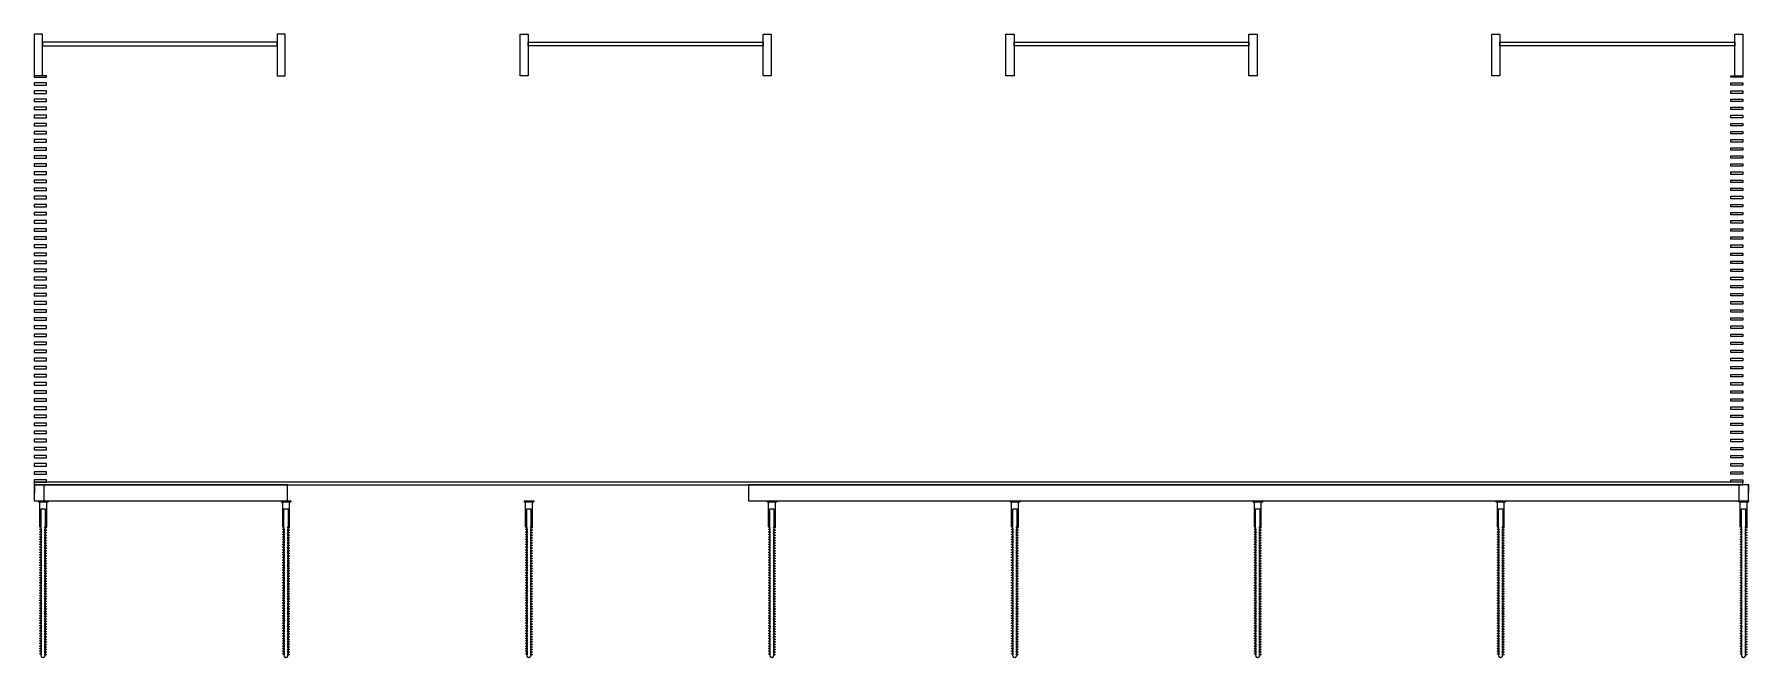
# Model space of a CAD drawing. Extents: x -11.9 to 9.3, y -3.9 to 3.8.
import ezdxf

# ---------------------------------------------------------------- set-up
doc = ezdxf.new("R2010")
doc.units = 0
doc.layers.add('SECTIONCUTEDGES', color=7, linetype='CONTINUOUS')

msp = doc.modelspace()

# ---------------------------------------------------------------- linework, layer by layer
at = {"layer": 'SECTIONCUTEDGES'}
for p, q in [((-11.755, 3.827), (-11.855, 3.827)), ((-11.855, 3.827), (-11.855, 3.314)), ((-11.755, 3.314), (-11.755, 3.827)), ((-8.755, 3.827), (-8.855, 3.827)), ((-8.855, 3.827), (-8.855, 3.314)), ((-8.755, 3.314), (-8.755, 3.827)), ((-5.855, 3.827), (-5.755, 3.827)), ((-5.855, 3.314), (-5.855, 3.827)), ((-5.755, 3.827), (-5.755, 3.314)), ((-2.855, 3.827), (-2.755, 3.827)), ((-2.855, 3.314), (-2.855, 3.827)), ((-2.755, 3.827), (-2.755, 3.314)), ((0.145, 3.827), (0.245, 3.827)), ((0.145, 3.314), (0.145, 3.827)), ((0.245, 3.827), (0.245, 3.314)), ((3.145, 3.827), (3.245, 3.827)), ((3.145, 3.314), (3.145, 3.827)), ((3.245, 3.827), (3.245, 3.314)), ((6.145, 3.827), (6.245, 3.827)), ((6.145, 3.314), (6.145, 3.827)), ((6.245, 3.827), (6.245, 3.314)), ((9.145, 3.827), (9.245, 3.827)), ((9.145, 3.314), (9.145, 3.827)), ((9.245, 3.827), (9.245, 3.314)), ((-8.855, 3.731), (-11.755, 3.731)), ((-11.755, 3.731), (-11.755, 3.683)), ((-11.755, 3.683), (-8.855, 3.683)), ((-8.855, 3.683), (-8.855, 3.731)), ((-5.755, 3.731), (-2.855, 3.731)), ((-5.755, 3.683), (-5.755, 3.731)), ((-2.855, 3.683), (-5.755, 3.683)), ((-2.855, 3.731), (-2.855, 3.683)), ((0.245, 3.731), (3.145, 3.731)), ((0.245, 3.683), (0.245, 3.731)), ((3.145, 3.683), (0.245, 3.683)), ((3.145, 3.731), (3.145, 3.683)), ((6.245, 3.731), (9.145, 3.731)), ((6.245, 3.683), (6.245, 3.731)), ((9.145, 3.683), (6.245, 3.683)), ((9.145, 3.731), (9.145, 3.683)), ((-11.755, 3.314), (-11.855, 3.314)), ((-11.855, 3.314), (-11.855, 3.297)), ((-11.705, 3.314), (-11.855, 3.314)), ((-11.855, 3.297), (-11.705, 3.297)), ((-11.855, 3.227), (-11.855, 3.197)), ((-11.705, 3.227), (-11.855, 3.227)), ((-11.855, 3.197), (-11.705, 3.197)), ((-11.705, 3.297), (-11.705, 3.314)), ((-11.705, 3.197), (-11.705, 3.227)), ((-8.855, 3.314), (-8.755, 3.314)), ((-5.755, 3.314), (-5.855, 3.314)), ((-2.755, 3.314), (-2.855, 3.314)), ((0.245, 3.314), (0.145, 3.314)), ((3.245, 3.314), (3.145, 3.314)), ((6.245, 3.314), (6.145, 3.314)), ((9.095, 3.297), (9.095, 3.314)), ((9.095, 3.314), (9.245, 3.314)), ((9.245, 3.297), (9.095, 3.297)), ((9.095, 3.197), (9.095, 3.227)), ((9.095, 3.227), (9.245, 3.227)), ((9.245, 3.197), (9.095, 3.197)), ((9.145, 3.314), (9.245, 3.314)), ((9.245, 3.314), (9.245, 3.297)), ((9.245, 3.227), (9.245, 3.197)), ((-11.855, 3.127), (-11.855, 3.097)), ((-11.705, 3.127), (-11.855, 3.127)), ((-11.855, 3.097), (-11.705, 3.097)), ((-11.855, 3.027), (-11.855, 2.997)), ((-11.705, 3.027), (-11.855, 3.027)), ((-11.855, 2.997), (-11.705, 2.997)), ((-11.705, 3.097), (-11.705, 3.127)), ((-11.705, 2.997), (-11.705, 3.027)), ((9.095, 3.097), (9.095, 3.127)), ((9.095, 3.127), (9.245, 3.127)), ((9.245, 3.097), (9.095, 3.097)), ((9.095, 2.997), (9.095, 3.027)), ((9.095, 3.027), (9.245, 3.027)), ((9.245, 2.997), (9.095, 2.997)), ((9.245, 3.127), (9.245, 3.097)), ((9.245, 3.027), (9.245, 2.997)), ((-11.855, 2.927), (-11.855, 2.897)), ((-11.705, 2.927), (-11.855, 2.927)), ((-11.855, 2.897), (-11.705, 2.897)), ((-11.855, 2.827), (-11.855, 2.797)), ((-11.705, 2.827), (-11.855, 2.827)), ((-11.855, 2.797), (-11.705, 2.797)), ((-11.705, 2.897), (-11.705, 2.927)), ((-11.705, 2.797), (-11.705, 2.827)), ((9.095, 2.897), (9.095, 2.927)), ((9.095, 2.927), (9.245, 2.927)), ((9.245, 2.897), (9.095, 2.897)), ((9.095, 2.797), (9.095, 2.827)), ((9.095, 2.827), (9.245, 2.827)), ((9.245, 2.797), (9.095, 2.797)), ((9.245, 2.927), (9.245, 2.897)), ((9.245, 2.827), (9.245, 2.797)), ((-11.855, 2.727), (-11.855, 2.697)), ((-11.705, 2.727), (-11.855, 2.727)), ((-11.855, 2.697), (-11.705, 2.697)), ((-11.855, 2.627), (-11.855, 2.597)), ((-11.705, 2.627), (-11.855, 2.627)), ((-11.855, 2.597), (-11.705, 2.597)), ((-11.705, 2.697), (-11.705, 2.727)), ((-11.705, 2.597), (-11.705, 2.627)), ((9.095, 2.697), (9.095, 2.727)), ((9.095, 2.727), (9.245, 2.727)), ((9.245, 2.697), (9.095, 2.697)), ((9.095, 2.597), (9.095, 2.627)), ((9.095, 2.627), (9.245, 2.627)), ((9.245, 2.597), (9.095, 2.597)), ((9.245, 2.727), (9.245, 2.697)), ((9.245, 2.627), (9.245, 2.597)), ((-11.855, 2.527), (-11.855, 2.497)), ((-11.705, 2.527), (-11.855, 2.527)), ((-11.855, 2.497), (-11.705, 2.497)), ((-11.855, 2.427), (-11.855, 2.397)), ((-11.705, 2.427), (-11.855, 2.427)), ((-11.855, 2.397), (-11.705, 2.397)), ((-11.705, 2.497), (-11.705, 2.527)), ((-11.705, 2.397), (-11.705, 2.427)), ((9.095, 2.497), (9.095, 2.527)), ((9.095, 2.527), (9.245, 2.527)), ((9.245, 2.497), (9.095, 2.497)), ((9.095, 2.397), (9.095, 2.427)), ((9.095, 2.427), (9.245, 2.427)), ((9.245, 2.397), (9.095, 2.397)), ((9.245, 2.527), (9.245, 2.497)), ((9.245, 2.427), (9.245, 2.397)), ((-11.855, 2.327), (-11.855, 2.297)), ((-11.705, 2.327), (-11.855, 2.327)), ((-11.855, 2.297), (-11.705, 2.297)), ((-11.855, 2.227), (-11.855, 2.197)), ((-11.705, 2.227), (-11.855, 2.227)), ((-11.855, 2.197), (-11.705, 2.197)), ((-11.855, 2.127), (-11.855, 2.097)), ((-11.705, 2.127), (-11.855, 2.127)), ((-11.705, 2.297), (-11.705, 2.327)), ((-11.705, 2.197), (-11.705, 2.227)), ((-11.705, 2.097), (-11.705, 2.127)), ((9.095, 2.297), (9.095, 2.327)), ((9.095, 2.327), (9.245, 2.327)), ((9.245, 2.297), (9.095, 2.297)), ((9.095, 2.197), (9.095, 2.227)), ((9.095, 2.227), (9.245, 2.227)), ((9.245, 2.197), (9.095, 2.197)), ((9.095, 2.097), (9.095, 2.127)), ((9.095, 2.127), (9.245, 2.127)), ((9.245, 2.327), (9.245, 2.297)), ((9.245, 2.227), (9.245, 2.197)), ((9.245, 2.127), (9.245, 2.097)), ((-11.855, 2.097), (-11.705, 2.097)), ((-11.855, 2.027), (-11.855, 1.997)), ((-11.705, 2.027), (-11.855, 2.027)), ((-11.855, 1.997), (-11.705, 1.997)), ((-11.705, 1.927), (-11.855, 1.927)), ((-11.855, 1.927), (-11.855, 1.897)), ((-11.705, 1.997), (-11.705, 2.027)), ((-11.705, 1.897), (-11.705, 1.927)), ((9.245, 2.097), (9.095, 2.097)), ((9.095, 1.997), (9.095, 2.027)), ((9.095, 2.027), (9.245, 2.027)), ((9.245, 1.997), (9.095, 1.997)), ((9.095, 1.897), (9.095, 1.927)), ((9.095, 1.927), (9.245, 1.927)), ((9.245, 2.027), (9.245, 1.997)), ((9.245, 1.927), (9.245, 1.897)), ((-11.855, 1.897), (-11.705, 1.897)), ((-11.855, 1.827), (-11.855, 1.797)), ((-11.705, 1.827), (-11.855, 1.827)), ((-11.855, 1.797), (-11.705, 1.797)), ((-11.855, 1.727), (-11.855, 1.697)), ((-11.705, 1.727), (-11.855, 1.727)), ((-11.855, 1.697), (-11.705, 1.697)), ((-11.705, 1.797), (-11.705, 1.827)), ((-11.705, 1.697), (-11.705, 1.727)), ((9.245, 1.897), (9.095, 1.897)), ((9.095, 1.797), (9.095, 1.827)), ((9.095, 1.827), (9.245, 1.827)), ((9.245, 1.797), (9.095, 1.797)), ((9.095, 1.697), (9.095, 1.727)), ((9.095, 1.727), (9.245, 1.727)), ((9.245, 1.697), (9.095, 1.697)), ((9.245, 1.827), (9.245, 1.797)), ((9.245, 1.727), (9.245, 1.697)), ((-11.855, 1.627), (-11.855, 1.597)), ((-11.705, 1.627), (-11.855, 1.627)), ((-11.855, 1.597), (-11.705, 1.597)), ((-11.855, 1.527), (-11.855, 1.497)), ((-11.705, 1.527), (-11.855, 1.527)), ((-11.855, 1.497), (-11.705, 1.497)), ((-11.705, 1.597), (-11.705, 1.627)), ((-11.705, 1.497), (-11.705, 1.527)), ((9.095, 1.597), (9.095, 1.627)), ((9.095, 1.627), (9.245, 1.627)), ((9.245, 1.597), (9.095, 1.597)), ((9.095, 1.497), (9.095, 1.527)), ((9.095, 1.527), (9.245, 1.527)), ((9.245, 1.497), (9.095, 1.497)), ((9.245, 1.627), (9.245, 1.597)), ((9.245, 1.527), (9.245, 1.497)), ((-11.705, 1.427), (-11.855, 1.427)), ((-11.855, 1.427), (-11.855, 1.397)), ((-11.855, 1.397), (-11.705, 1.397)), ((-11.855, 1.327), (-11.855, 1.297)), ((-11.705, 1.327), (-11.855, 1.327)), ((-11.855, 1.297), (-11.705, 1.297)), ((-11.705, 1.397), (-11.705, 1.427)), ((-11.705, 1.297), (-11.705, 1.327)), ((9.095, 1.397), (9.095, 1.427)), ((9.095, 1.427), (9.245, 1.427)), ((9.245, 1.397), (9.095, 1.397)), ((9.095, 1.297), (9.095, 1.327)), ((9.095, 1.327), (9.245, 1.327)), ((9.245, 1.297), (9.095, 1.297)), ((9.245, 1.427), (9.245, 1.397)), ((9.245, 1.327), (9.245, 1.297)), ((-11.855, 1.227), (-11.855, 1.197)), ((-11.705, 1.227), (-11.855, 1.227)), ((-11.855, 1.197), (-11.705, 1.197)), ((-11.855, 1.127), (-11.855, 1.097)), ((-11.705, 1.127), (-11.855, 1.127)), ((-11.855, 1.097), (-11.705, 1.097)), ((-11.705, 1.197), (-11.705, 1.227)), ((-11.705, 1.097), (-11.705, 1.127)), ((9.095, 1.197), (9.095, 1.227)), ((9.095, 1.227), (9.245, 1.227)), ((9.245, 1.197), (9.095, 1.197)), ((9.095, 1.097), (9.095, 1.127)), ((9.095, 1.127), (9.245, 1.127)), ((9.245, 1.097), (9.095, 1.097)), ((9.245, 1.227), (9.245, 1.197)), ((9.245, 1.127), (9.245, 1.097)), ((-11.855, 1.027), (-11.855, 0.997)), ((-11.705, 1.027), (-11.855, 1.027)), ((-11.855, 0.997), (-11.705, 0.997)), ((-11.705, 0.927), (-11.855, 0.927)), ((-11.855, 0.927), (-11.855, 0.897)), ((-11.855, 0.897), (-11.705, 0.897)), ((-11.705, 0.997), (-11.705, 1.027)), ((-11.705, 0.897), (-11.705, 0.927)), ((9.095, 0.997), (9.095, 1.027)), ((9.095, 1.027), (9.245, 1.027)), ((9.245, 0.997), (9.095, 0.997)), ((9.095, 0.897), (9.095, 0.927)), ((9.095, 0.927), (9.245, 0.927)), ((9.245, 0.897), (9.095, 0.897)), ((9.245, 1.027), (9.245, 0.997)), ((9.245, 0.927), (9.245, 0.897)), ((-11.855, 0.827), (-11.855, 0.797)), ((-11.705, 0.827), (-11.855, 0.827)), ((-11.855, 0.797), (-11.705, 0.797)), ((-11.855, 0.727), (-11.855, 0.697)), ((-11.705, 0.727), (-11.855, 0.727)), ((-11.855, 0.697), (-11.705, 0.697)), ((-11.705, 0.797), (-11.705, 0.827)), ((-11.705, 0.697), (-11.705, 0.727)), ((9.095, 0.797), (9.095, 0.827)), ((9.095, 0.827), (9.245, 0.827)), ((9.245, 0.797), (9.095, 0.797)), ((9.095, 0.697), (9.095, 0.727)), ((9.095, 0.727), (9.245, 0.727)), ((9.245, 0.697), (9.095, 0.697)), ((9.245, 0.827), (9.245, 0.797)), ((9.245, 0.727), (9.245, 0.697)), ((-11.705, 0.627), (-11.855, 0.627)), ((-11.855, 0.627), (-11.855, 0.597)), ((-11.855, 0.597), (-11.705, 0.597)), ((-11.855, 0.527), (-11.855, 0.497)), ((-11.705, 0.527), (-11.855, 0.527)), ((-11.855, 0.497), (-11.705, 0.497)), ((-11.855, 0.427), (-11.855, 0.397)), ((-11.705, 0.427), (-11.855, 0.427)), ((-11.705, 0.597), (-11.705, 0.627)), ((-11.705, 0.497), (-11.705, 0.527)), ((-11.705, 0.397), (-11.705, 0.427)), ((9.095, 0.597), (9.095, 0.627)), ((9.095, 0.627), (9.245, 0.627)), ((9.245, 0.597), (9.095, 0.597)), ((9.095, 0.497), (9.095, 0.527)), ((9.095, 0.527), (9.245, 0.527)), ((9.245, 0.497), (9.095, 0.497)), ((9.095, 0.397), (9.095, 0.427)), ((9.095, 0.427), (9.245, 0.427)), ((9.245, 0.627), (9.245, 0.597)), ((9.245, 0.527), (9.245, 0.497)), ((9.245, 0.427), (9.245, 0.397)), ((-11.855, 0.397), (-11.705, 0.397)), ((-11.855, 0.327), (-11.855, 0.297)), ((-11.705, 0.327), (-11.855, 0.327)), ((-11.855, 0.297), (-11.705, 0.297)), ((-11.855, 0.227), (-11.855, 0.197)), ((-11.705, 0.227), (-11.855, 0.227)), ((-11.705, 0.297), (-11.705, 0.327)), ((-11.705, 0.197), (-11.705, 0.227)), ((9.245, 0.397), (9.095, 0.397)), ((9.095, 0.297), (9.095, 0.327)), ((9.095, 0.327), (9.245, 0.327)), ((9.245, 0.297), (9.095, 0.297)), ((9.095, 0.197), (9.095, 0.227)), ((9.095, 0.227), (9.245, 0.227)), ((9.245, 0.327), (9.245, 0.297)), ((9.245, 0.227), (9.245, 0.197)), ((-11.855, 0.197), (-11.705, 0.197)), ((-11.705, 0.127), (-11.855, 0.127)), ((-11.855, 0.127), (-11.855, 0.097)), ((-11.855, 0.097), (-11.705, 0.097)), ((-11.855, 0.027), (-11.855, -0.003)), ((-11.705, 0.027), (-11.855, 0.027)), ((-11.705, 0.097), (-11.705, 0.127)), ((-11.705, -0.003), (-11.705, 0.027)), ((9.245, 0.197), (9.095, 0.197)), ((9.095, 0.097), (9.095, 0.127)), ((9.095, 0.127), (9.245, 0.127)), ((9.245, 0.097), (9.095, 0.097)), ((9.095, -0.003), (9.095, 0.027)), ((9.095, 0.027), (9.245, 0.027)), ((9.245, 0.127), (9.245, 0.097)), ((9.245, 0.027), (9.245, -0.003)), ((-11.855, -0.003), (-11.705, -0.003)), ((-11.855, -0.073), (-11.855, -0.103)), ((-11.705, -0.073), (-11.855, -0.073)), ((-11.855, -0.103), (-11.705, -0.103)), ((-11.705, -0.173), (-11.855, -0.173)), ((-11.855, -0.173), (-11.855, -0.203)), ((-11.855, -0.203), (-11.705, -0.203)), ((-11.705, -0.103), (-11.705, -0.073)), ((-11.705, -0.203), (-11.705, -0.173)), ((9.245, -0.003), (9.095, -0.003)), ((9.095, -0.103), (9.095, -0.073)), ((9.095, -0.073), (9.245, -0.073)), ((9.245, -0.103), (9.095, -0.103)), ((9.095, -0.203), (9.095, -0.173)), ((9.095, -0.173), (9.245, -0.173)), ((9.245, -0.203), (9.095, -0.203)), ((9.245, -0.073), (9.245, -0.103)), ((9.245, -0.173), (9.245, -0.203)), ((-11.855, -0.273), (-11.855, -0.303)), ((-11.705, -0.273), (-11.855, -0.273)), ((-11.855, -0.303), (-11.705, -0.303)), ((-11.855, -0.373), (-11.855, -0.403)), ((-11.705, -0.373), (-11.855, -0.373)), ((-11.855, -0.403), (-11.705, -0.403)), ((-11.705, -0.303), (-11.705, -0.273)), ((-11.705, -0.403), (-11.705, -0.373)), ((9.095, -0.303), (9.095, -0.273)), ((9.095, -0.273), (9.245, -0.273)), ((9.245, -0.303), (9.095, -0.303)), ((9.095, -0.403), (9.095, -0.373)), ((9.095, -0.373), (9.245, -0.373)), ((9.245, -0.403), (9.095, -0.403)), ((9.245, -0.273), (9.245, -0.303)), ((9.245, -0.373), (9.245, -0.403)), ((-11.855, -0.473), (-11.855, -0.503)), ((-11.705, -0.473), (-11.855, -0.473)), ((-11.855, -0.503), (-11.705, -0.503)), ((-11.855, -0.573), (-11.855, -0.603)), ((-11.705, -0.573), (-11.855, -0.573)), ((-11.855, -0.603), (-11.705, -0.603)), ((-11.705, -0.503), (-11.705, -0.473)), ((-11.705, -0.603), (-11.705, -0.573)), ((9.095, -0.503), (9.095, -0.473)), ((9.095, -0.473), (9.245, -0.473)), ((9.245, -0.503), (9.095, -0.503)), ((9.095, -0.603), (9.095, -0.573)), ((9.095, -0.573), (9.245, -0.573)), ((9.245, -0.603), (9.095, -0.603)), ((9.245, -0.473), (9.245, -0.503)), ((9.245, -0.573), (9.245, -0.603)), ((-11.855, -0.673), (-11.855, -0.703)), ((-11.705, -0.673), (-11.855, -0.673)), ((-11.855, -0.703), (-11.705, -0.703)), ((-11.855, -0.773), (-11.855, -0.803)), ((-11.705, -0.773), (-11.855, -0.773)), ((-11.855, -0.803), (-11.705, -0.803)), ((-11.705, -0.703), (-11.705, -0.673)), ((-11.705, -0.803), (-11.705, -0.773)), ((9.095, -0.703), (9.095, -0.673)), ((9.095, -0.673), (9.245, -0.673)), ((9.245, -0.703), (9.095, -0.703)), ((9.095, -0.803), (9.095, -0.773)), ((9.095, -0.773), (9.245, -0.773)), ((9.245, -0.803), (9.095, -0.803)), ((9.245, -0.673), (9.245, -0.703)), ((9.245, -0.773), (9.245, -0.803)), ((-11.855, -0.873), (-11.855, -0.903)), ((-11.705, -0.873), (-11.855, -0.873)), ((-11.855, -0.903), (-11.705, -0.903)), ((-11.855, -0.973), (-11.855, -1.003)), ((-11.705, -0.973), (-11.855, -0.973)), ((-11.855, -1.003), (-11.705, -1.003)), ((-11.705, -0.903), (-11.705, -0.873)), ((-11.705, -1.003), (-11.705, -0.973)), ((9.095, -0.903), (9.095, -0.873)), ((9.095, -0.873), (9.245, -0.873)), ((9.245, -0.903), (9.095, -0.903)), ((9.095, -1.003), (9.095, -0.973)), ((9.095, -0.973), (9.245, -0.973)), ((9.245, -1.003), (9.095, -1.003)), ((9.245, -0.873), (9.245, -0.903)), ((9.245, -0.973), (9.245, -1.003)), ((-11.705, -1.073), (-11.855, -1.073)), ((-11.855, -1.073), (-11.855, -1.103)), ((-11.855, -1.103), (-11.705, -1.103)), ((-11.705, -1.173), (-11.855, -1.173)), ((-11.855, -1.173), (-11.855, -1.203)), ((-11.855, -1.203), (-11.705, -1.203)), ((-11.705, -1.103), (-11.705, -1.073)), ((-11.705, -1.203), (-11.705, -1.173)), ((9.095, -1.103), (9.095, -1.073)), ((9.095, -1.073), (9.245, -1.073)), ((9.245, -1.103), (9.095, -1.103)), ((9.095, -1.203), (9.095, -1.173)), ((9.095, -1.173), (9.245, -1.173)), ((9.245, -1.203), (9.095, -1.203)), ((9.245, -1.073), (9.245, -1.103)), ((9.245, -1.173), (9.245, -1.203)), ((-11.855, -1.273), (-11.855, -1.303)), ((-11.705, -1.273), (-11.855, -1.273)), ((-11.855, -1.303), (-11.705, -1.303)), ((-11.705, -1.373), (-11.855, -1.373)), ((-11.855, -1.373), (-11.855, -1.403)), ((-11.855, -1.403), (-11.705, -1.403)), ((-11.705, -1.473), (-11.855, -1.473)), ((-11.855, -1.473), (-11.855, -1.503)), ((-11.705, -1.303), (-11.705, -1.273)), ((-11.705, -1.403), (-11.705, -1.373)), ((-11.705, -1.503), (-11.705, -1.473)), ((9.095, -1.303), (9.095, -1.273)), ((9.095, -1.273), (9.245, -1.273)), ((9.245, -1.303), (9.095, -1.303)), ((9.095, -1.403), (9.095, -1.373)), ((9.095, -1.373), (9.245, -1.373)), ((9.245, -1.403), (9.095, -1.403)), ((9.095, -1.503), (9.095, -1.473)), ((9.095, -1.473), (9.245, -1.473)), ((9.245, -1.273), (9.245, -1.303)), ((9.245, -1.373), (9.245, -1.403)), ((9.245, -1.473), (9.245, -1.503)), ((-11.855, -1.503), (-11.705, -1.503)), ((-11.855, -1.573), (-11.855, -1.603)), ((-11.705, -1.573), (-11.855, -1.573)), ((-11.855, -1.603), (-11.705, -1.603)), ((-11.705, -1.673), (-11.855, -1.673)), ((-11.855, -1.673), (-11.855, -1.703)), ((-11.705, -1.603), (-11.705, -1.573)), ((-11.705, -1.703), (-11.705, -1.673)), ((9.245, -1.503), (9.095, -1.503)), ((9.095, -1.603), (9.095, -1.573)), ((9.095, -1.573), (9.245, -1.573)), ((9.245, -1.603), (9.095, -1.603)), ((9.095, -1.703), (9.095, -1.673)), ((9.095, -1.673), (9.245, -1.673)), ((9.245, -1.573), (9.245, -1.603)), ((9.245, -1.673), (9.245, -1.703)), ((9.245, -1.703), (-11.855, -1.703)), ((-11.855, -1.703), (-11.855, -1.733)), ((-11.855, -1.703), (-11.705, -1.703)), ((-11.855, -1.733), (9.245, -1.733)), ((-11.855, -1.733), (-11.855, -1.933)), ((-8.728, -1.733), (-11.855, -1.733)), ((-11.853, -1.733), (-11.855, -1.933)), ((-11.733, -1.734), (-11.853, -1.733)), ((-11.735, -1.934), (-11.733, -1.734)), ((-8.728, -1.933), (-8.728, -1.733)), ((-3.034, -1.733), (-3.034, -1.933)), ((9.315, -1.733), (-3.034, -1.733)), ((9.245, -1.703), (9.095, -1.703)), ((9.197, -1.731), (9.195, -1.931)), ((9.317, -1.733), (9.197, -1.731)), ((9.245, -1.733), (9.245, -1.703)), ((9.315, -1.933), (9.315, -1.733)), ((9.315, -1.933), (9.317, -1.733)), ((-11.855, -1.933), (-8.728, -1.933)), ((-11.855, -1.933), (-11.735, -1.934)), ((-11.805, -1.933), (-11.685, -1.933)), ((-11.805, -1.933), (-11.805, -1.943)), ((-11.805, -1.943), (-11.685, -1.943)), ((-11.791, -1.943), (-11.791, -2.253)), ((-11.746, -1.943), (-11.791, -1.943)), ((-11.776, -2.035), (-11.776, -3.818)), ((-11.717, -2.035), (-11.776, -2.035)), ((-11.702, -1.943), (-11.746, -1.943)), ((-11.717, -3.818), (-11.717, -2.035)), ((-11.702, -2.253), (-11.702, -1.943)), ((-11.685, -1.933), (-11.685, -1.943)), ((-8.805, -1.933), (-8.685, -1.933)), ((-8.805, -1.933), (-8.805, -1.943)), ((-8.805, -1.943), (-8.685, -1.943)), ((-8.791, -1.943), (-8.791, -2.253)), ((-8.746, -1.943), (-8.791, -1.943)), ((-8.776, -2.035), (-8.776, -3.818)), ((-8.717, -2.035), (-8.776, -2.035)), ((-8.702, -1.943), (-8.746, -1.943)), ((-8.717, -3.818), (-8.717, -2.035)), ((-8.702, -2.253), (-8.702, -1.943)), ((-8.685, -1.933), (-8.685, -1.943)), ((-5.805, -1.933), (-5.685, -1.933)), ((-5.805, -1.933), (-5.805, -1.943)), ((-5.805, -1.943), (-5.685, -1.943)), ((-5.791, -1.943), (-5.791, -2.253)), ((-5.746, -1.943), (-5.791, -1.943)), ((-5.776, -2.035), (-5.776, -3.818)), ((-5.717, -2.035), (-5.776, -2.035)), ((-5.702, -1.943), (-5.746, -1.943)), ((-5.717, -3.818), (-5.717, -2.035)), ((-5.702, -2.253), (-5.702, -1.943)), ((-5.685, -1.933), (-5.685, -1.943)), ((-3.034, -1.933), (9.315, -1.933)), ((-2.805, -1.933), (-2.685, -1.933)), ((-2.805, -1.933), (-2.805, -1.943)), ((-2.805, -1.943), (-2.685, -1.943)), ((-2.791, -1.943), (-2.791, -2.253)), ((-2.746, -1.943), (-2.791, -1.943)), ((-2.776, -2.035), (-2.776, -3.818)), ((-2.717, -2.035), (-2.776, -2.035)), ((-2.702, -1.943), (-2.746, -1.943)), ((-2.717, -3.818), (-2.717, -2.035)), ((-2.702, -2.253), (-2.702, -1.943)), ((-2.685, -1.933), (-2.685, -1.943)), ((0.195, -1.933), (0.315, -1.933)), ((0.195, -1.933), (0.195, -1.943)), ((0.195, -1.943), (0.315, -1.943)), ((0.209, -1.943), (0.209, -2.253)), ((0.254, -1.943), (0.209, -1.943)), ((0.224, -2.035), (0.224, -3.818)), ((0.283, -2.035), (0.224, -2.035)), ((0.298, -1.943), (0.254, -1.943)), ((0.283, -3.818), (0.283, -2.035)), ((0.298, -2.253), (0.298, -1.943)), ((0.315, -1.933), (0.315, -1.943)), ((3.195, -1.933), (3.315, -1.933)), ((3.195, -1.933), (3.195, -1.943)), ((3.195, -1.943), (3.315, -1.943)), ((3.209, -1.943), (3.209, -2.253)), ((3.254, -1.943), (3.209, -1.943)), ((3.224, -2.035), (3.224, -3.818)), ((3.283, -2.035), (3.224, -2.035)), ((3.298, -1.943), (3.254, -1.943)), ((3.283, -3.818), (3.283, -2.035)), ((3.298, -2.253), (3.298, -1.943)), ((3.315, -1.933), (3.315, -1.943)), ((6.195, -1.933), (6.315, -1.933)), ((6.195, -1.933), (6.195, -1.943)), ((6.195, -1.943), (6.315, -1.943)), ((6.209, -1.943), (6.209, -2.253)), ((6.254, -1.943), (6.209, -1.943)), ((6.224, -2.035), (6.224, -3.818)), ((6.283, -2.035), (6.224, -2.035)), ((6.298, -1.943), (6.254, -1.943)), ((6.283, -3.818), (6.283, -2.035)), ((6.298, -2.253), (6.298, -1.943)), ((6.315, -1.933), (6.315, -1.943)), ((9.195, -1.931), (9.315, -1.933)), ((9.195, -1.933), (9.315, -1.933)), ((9.195, -1.933), (9.195, -1.943)), ((9.195, -1.943), (9.315, -1.943)), ((9.209, -1.943), (9.209, -2.253)), ((9.254, -1.943), (9.209, -1.943)), ((9.224, -2.035), (9.224, -3.818)), ((9.283, -2.035), (9.224, -2.035)), ((9.298, -1.943), (9.254, -1.943)), ((9.283, -3.818), (9.283, -2.035)), ((9.298, -2.253), (9.298, -1.943)), ((9.315, -1.933), (9.315, -1.943)), ((-11.791, -2.253), (-11.779, -2.257)), ((-11.79, -2.284), (-11.782, -2.282)), ((-11.778, -2.289), (-11.79, -2.284)), ((-11.79, -2.315), (-11.782, -2.313)), ((-11.778, -2.32), (-11.79, -2.315)), ((-11.782, -2.282), (-11.778, -2.281)), ((-11.782, -2.313), (-11.778, -2.312)), ((-11.779, -2.257), (-11.769, -2.26)), ((-11.778, -2.281), (-11.771, -2.28)), ((-11.768, -2.293), (-11.778, -2.289)), ((-11.778, -2.312), (-11.771, -2.311)), ((-11.768, -2.324), (-11.778, -2.32)), ((-11.771, -2.28), (-11.765, -2.28)), ((-11.771, -2.311), (-11.765, -2.311)), ((-11.765, -2.294), (-11.768, -2.293)), ((-11.765, -2.325), (-11.768, -2.324)), ((-11.765, -2.28), (-11.764, -2.28)), ((-11.762, -2.295), (-11.765, -2.294)), ((-11.765, -2.311), (-11.764, -2.311)), ((-11.762, -2.327), (-11.765, -2.325)), ((-11.764, -2.28), (-11.762, -2.28)), ((-11.764, -2.311), (-11.762, -2.311)), ((-11.732, -2.255), (-11.728, -2.256)), ((-11.732, -2.287), (-11.728, -2.287)), ((-11.732, -2.287), (-11.728, -2.287)), ((-11.729, -2.302), (-11.732, -2.302)), ((-11.732, -2.318), (-11.728, -2.319)), ((-11.732, -2.318), (-11.728, -2.319)), ((-11.728, -2.302), (-11.729, -2.302)), ((-11.728, -2.256), (-11.723, -2.257)), ((-11.722, -2.269), (-11.728, -2.27)), ((-11.728, -2.287), (-11.723, -2.289)), ((-11.722, -2.3), (-11.728, -2.302)), ((-11.722, -2.3), (-11.728, -2.302)), ((-11.728, -2.319), (-11.723, -2.32)), ((-11.714, -2.257), (-11.724, -2.26)), ((-11.723, -2.257), (-11.713, -2.261)), ((-11.723, -2.289), (-11.713, -2.292)), ((-11.723, -2.32), (-11.713, -2.323)), ((-11.713, -2.267), (-11.722, -2.269)), ((-11.713, -2.298), (-11.722, -2.3)), ((-11.702, -2.253), (-11.714, -2.257)), ((-11.713, -2.261), (-11.703, -2.264)), ((-11.703, -2.264), (-11.713, -2.267)), ((-11.713, -2.292), (-11.703, -2.295)), ((-11.703, -2.295), (-11.713, -2.298)), ((-11.713, -2.323), (-11.703, -2.327)), ((-11.703, -2.327), (-11.713, -2.329)), ((-8.791, -2.253), (-8.779, -2.257)), ((-8.79, -2.284), (-8.782, -2.282)), ((-8.778, -2.289), (-8.79, -2.284)), ((-8.79, -2.315), (-8.782, -2.313)), ((-8.778, -2.32), (-8.79, -2.315)), ((-8.782, -2.282), (-8.778, -2.281)), ((-8.782, -2.313), (-8.778, -2.312)), ((-8.779, -2.257), (-8.769, -2.26)), ((-8.778, -2.281), (-8.771, -2.28)), ((-8.768, -2.293), (-8.778, -2.289)), ((-8.778, -2.312), (-8.771, -2.311)), ((-8.768, -2.324), (-8.778, -2.32)), ((-8.771, -2.28), (-8.765, -2.28)), ((-8.771, -2.311), (-8.765, -2.311)), ((-8.765, -2.294), (-8.768, -2.293)), ((-8.765, -2.325), (-8.768, -2.324)), ((-8.765, -2.28), (-8.764, -2.28)), ((-8.762, -2.295), (-8.765, -2.294)), ((-8.765, -2.311), (-8.764, -2.311)), ((-8.762, -2.327), (-8.765, -2.325)), ((-8.764, -2.28), (-8.762, -2.28)), ((-8.764, -2.311), (-8.762, -2.311)), ((-8.732, -2.255), (-8.728, -2.256)), ((-8.732, -2.287), (-8.728, -2.287)), ((-8.732, -2.287), (-8.728, -2.287)), ((-8.729, -2.302), (-8.732, -2.302)), ((-8.732, -2.318), (-8.728, -2.319)), ((-8.732, -2.318), (-8.728, -2.319)), ((-8.728, -2.302), (-8.729, -2.302)), ((-8.728, -2.256), (-8.723, -2.257)), ((-8.722, -2.269), (-8.728, -2.27)), ((-8.728, -2.287), (-8.723, -2.289)), ((-8.722, -2.3), (-8.728, -2.302)), ((-8.722, -2.3), (-8.728, -2.302)), ((-8.728, -2.319), (-8.723, -2.32)), ((-8.714, -2.257), (-8.724, -2.26)), ((-8.723, -2.257), (-8.713, -2.261)), ((-8.723, -2.289), (-8.713, -2.292)), ((-8.723, -2.32), (-8.713, -2.323)), ((-8.713, -2.267), (-8.722, -2.269)), ((-8.713, -2.298), (-8.722, -2.3)), ((-8.702, -2.253), (-8.714, -2.257)), ((-8.713, -2.261), (-8.703, -2.264)), ((-8.703, -2.264), (-8.713, -2.267)), ((-8.713, -2.292), (-8.703, -2.295)), ((-8.703, -2.295), (-8.713, -2.298)), ((-8.713, -2.323), (-8.703, -2.327)), ((-8.703, -2.327), (-8.713, -2.329)), ((-5.791, -2.253), (-5.779, -2.257)), ((-5.79, -2.284), (-5.782, -2.282)), ((-5.778, -2.289), (-5.79, -2.284)), ((-5.79, -2.315), (-5.782, -2.313)), ((-5.778, -2.32), (-5.79, -2.315)), ((-5.782, -2.282), (-5.778, -2.281)), ((-5.782, -2.313), (-5.778, -2.312)), ((-5.779, -2.257), (-5.769, -2.26)), ((-5.778, -2.281), (-5.771, -2.28)), ((-5.768, -2.293), (-5.778, -2.289)), ((-5.778, -2.312), (-5.771, -2.311)), ((-5.768, -2.324), (-5.778, -2.32)), ((-5.771, -2.28), (-5.765, -2.28)), ((-5.771, -2.311), (-5.765, -2.311)), ((-5.765, -2.294), (-5.768, -2.293)), ((-5.765, -2.325), (-5.768, -2.324)), ((-5.765, -2.28), (-5.764, -2.28)), ((-5.762, -2.295), (-5.765, -2.294)), ((-5.765, -2.311), (-5.764, -2.311)), ((-5.762, -2.327), (-5.765, -2.325)), ((-5.764, -2.28), (-5.762, -2.28)), ((-5.764, -2.311), (-5.762, -2.311)), ((-5.732, -2.255), (-5.728, -2.256)), ((-5.732, -2.287), (-5.728, -2.287)), ((-5.732, -2.287), (-5.728, -2.287)), ((-5.729, -2.302), (-5.732, -2.302)), ((-5.732, -2.318), (-5.728, -2.319)), ((-5.732, -2.318), (-5.728, -2.319)), ((-5.728, -2.302), (-5.729, -2.302)), ((-5.728, -2.256), (-5.723, -2.257)), ((-5.722, -2.269), (-5.728, -2.27)), ((-5.728, -2.287), (-5.723, -2.289)), ((-5.722, -2.3), (-5.728, -2.302)), ((-5.722, -2.3), (-5.728, -2.302)), ((-5.728, -2.319), (-5.723, -2.32)), ((-5.714, -2.257), (-5.724, -2.26)), ((-5.723, -2.257), (-5.713, -2.261)), ((-5.723, -2.289), (-5.713, -2.292)), ((-5.723, -2.32), (-5.713, -2.323)), ((-5.713, -2.267), (-5.722, -2.269)), ((-5.713, -2.298), (-5.722, -2.3)), ((-5.702, -2.253), (-5.714, -2.257)), ((-5.713, -2.261), (-5.703, -2.264)), ((-5.703, -2.264), (-5.713, -2.267)), ((-5.713, -2.292), (-5.703, -2.295)), ((-5.703, -2.295), (-5.713, -2.298)), ((-5.713, -2.323), (-5.703, -2.327)), ((-5.703, -2.327), (-5.713, -2.329)), ((-2.791, -2.253), (-2.779, -2.257)), ((-2.79, -2.284), (-2.782, -2.282)), ((-2.778, -2.289), (-2.79, -2.284)), ((-2.79, -2.315), (-2.782, -2.313)), ((-2.778, -2.32), (-2.79, -2.315)), ((-2.782, -2.282), (-2.778, -2.281)), ((-2.782, -2.313), (-2.778, -2.312)), ((-2.779, -2.257), (-2.769, -2.26)), ((-2.778, -2.281), (-2.771, -2.28)), ((-2.768, -2.293), (-2.778, -2.289)), ((-2.778, -2.312), (-2.771, -2.311)), ((-2.768, -2.324), (-2.778, -2.32)), ((-2.771, -2.28), (-2.765, -2.28)), ((-2.771, -2.311), (-2.765, -2.311)), ((-2.765, -2.294), (-2.768, -2.293)), ((-2.765, -2.325), (-2.768, -2.324)), ((-2.765, -2.28), (-2.764, -2.28)), ((-2.762, -2.295), (-2.765, -2.294)), ((-2.765, -2.311), (-2.764, -2.311)), ((-2.762, -2.327), (-2.765, -2.325)), ((-2.764, -2.28), (-2.762, -2.28)), ((-2.764, -2.311), (-2.762, -2.311)), ((-2.732, -2.255), (-2.728, -2.256)), ((-2.732, -2.287), (-2.728, -2.287)), ((-2.732, -2.287), (-2.728, -2.287)), ((-2.729, -2.302), (-2.732, -2.302)), ((-2.732, -2.318), (-2.728, -2.319)), ((-2.732, -2.318), (-2.728, -2.319)), ((-2.728, -2.302), (-2.729, -2.302)), ((-2.728, -2.256), (-2.723, -2.257)), ((-2.722, -2.269), (-2.728, -2.27)), ((-2.728, -2.287), (-2.723, -2.289)), ((-2.722, -2.3), (-2.728, -2.302)), ((-2.722, -2.3), (-2.728, -2.302)), ((-2.728, -2.319), (-2.723, -2.32)), ((-2.714, -2.257), (-2.724, -2.26)), ((-2.723, -2.257), (-2.713, -2.261)), ((-2.723, -2.289), (-2.713, -2.292)), ((-2.723, -2.32), (-2.713, -2.323)), ((-2.713, -2.267), (-2.722, -2.269)), ((-2.713, -2.298), (-2.722, -2.3)), ((-2.702, -2.253), (-2.714, -2.257)), ((-2.713, -2.261), (-2.703, -2.264)), ((-2.703, -2.264), (-2.713, -2.267)), ((-2.713, -2.292), (-2.703, -2.295)), ((-2.703, -2.295), (-2.713, -2.298)), ((-2.713, -2.323), (-2.703, -2.327)), ((-2.703, -2.327), (-2.713, -2.329)), ((0.209, -2.253), (0.221, -2.257)), ((0.21, -2.284), (0.218, -2.282)), ((0.222, -2.289), (0.21, -2.284)), ((0.21, -2.315), (0.218, -2.313)), ((0.222, -2.32), (0.21, -2.315)), ((0.218, -2.282), (0.222, -2.281)), ((0.218, -2.313), (0.222, -2.312)), ((0.221, -2.257), (0.231, -2.26)), ((0.222, -2.281), (0.229, -2.28)), ((0.232, -2.293), (0.222, -2.289)), ((0.222, -2.312), (0.229, -2.311)), ((0.232, -2.324), (0.222, -2.32)), ((0.229, -2.28), (0.235, -2.28)), ((0.229, -2.311), (0.235, -2.311)), ((0.235, -2.294), (0.232, -2.293)), ((0.235, -2.325), (0.232, -2.324)), ((0.235, -2.28), (0.236, -2.28)), ((0.238, -2.295), (0.235, -2.294)), ((0.235, -2.311), (0.236, -2.311)), ((0.238, -2.327), (0.235, -2.325)), ((0.236, -2.28), (0.238, -2.28)), ((0.236, -2.311), (0.238, -2.311)), ((0.268, -2.255), (0.272, -2.256)), ((0.268, -2.287), (0.272, -2.287)), ((0.268, -2.287), (0.272, -2.287)), ((0.271, -2.302), (0.268, -2.302)), ((0.268, -2.318), (0.272, -2.319)), ((0.268, -2.318), (0.272, -2.319)), ((0.272, -2.302), (0.271, -2.302)), ((0.272, -2.256), (0.277, -2.257)), ((0.278, -2.269), (0.272, -2.27)), ((0.272, -2.287), (0.277, -2.289)), ((0.278, -2.3), (0.272, -2.302)), ((0.278, -2.3), (0.272, -2.302)), ((0.272, -2.319), (0.277, -2.32)), ((0.286, -2.257), (0.276, -2.26)), ((0.277, -2.257), (0.287, -2.261)), ((0.277, -2.289), (0.287, -2.292)), ((0.277, -2.32), (0.287, -2.323)), ((0.287, -2.267), (0.278, -2.269)), ((0.287, -2.298), (0.278, -2.3)), ((0.298, -2.253), (0.286, -2.257)), ((0.287, -2.261), (0.297, -2.264)), ((0.297, -2.264), (0.287, -2.267)), ((0.287, -2.292), (0.297, -2.295)), ((0.297, -2.295), (0.287, -2.298)), ((0.287, -2.323), (0.297, -2.327)), ((0.297, -2.327), (0.287, -2.329)), ((3.209, -2.253), (3.221, -2.257)), ((3.21, -2.284), (3.218, -2.282)), ((3.222, -2.289), (3.21, -2.284)), ((3.21, -2.315), (3.218, -2.313)), ((3.222, -2.32), (3.21, -2.315)), ((3.218, -2.282), (3.222, -2.281)), ((3.218, -2.313), (3.222, -2.312)), ((3.221, -2.257), (3.231, -2.26)), ((3.222, -2.281), (3.229, -2.28)), ((3.232, -2.293), (3.222, -2.289)), ((3.222, -2.312), (3.229, -2.311)), ((3.232, -2.324), (3.222, -2.32)), ((3.229, -2.28), (3.235, -2.28)), ((3.229, -2.311), (3.235, -2.311)), ((3.235, -2.294), (3.232, -2.293)), ((3.235, -2.325), (3.232, -2.324)), ((3.235, -2.28), (3.236, -2.28)), ((3.238, -2.295), (3.235, -2.294)), ((3.235, -2.311), (3.236, -2.311)), ((3.238, -2.327), (3.235, -2.325)), ((3.236, -2.28), (3.238, -2.28)), ((3.236, -2.311), (3.238, -2.311)), ((3.268, -2.255), (3.272, -2.256)), ((3.268, -2.287), (3.272, -2.287)), ((3.268, -2.287), (3.272, -2.287)), ((3.271, -2.302), (3.268, -2.302)), ((3.268, -2.318), (3.272, -2.319)), ((3.268, -2.318), (3.272, -2.319)), ((3.272, -2.302), (3.271, -2.302)), ((3.272, -2.256), (3.277, -2.257)), ((3.278, -2.269), (3.272, -2.27)), ((3.272, -2.287), (3.277, -2.289)), ((3.278, -2.3), (3.272, -2.302)), ((3.278, -2.3), (3.272, -2.302)), ((3.272, -2.319), (3.277, -2.32)), ((3.286, -2.257), (3.276, -2.26)), ((3.277, -2.257), (3.287, -2.261)), ((3.277, -2.289), (3.287, -2.292)), ((3.277, -2.32), (3.287, -2.323)), ((3.287, -2.267), (3.278, -2.269)), ((3.287, -2.298), (3.278, -2.3)), ((3.298, -2.253), (3.286, -2.257)), ((3.287, -2.261), (3.297, -2.264)), ((3.297, -2.264), (3.287, -2.267)), ((3.287, -2.292), (3.297, -2.295)), ((3.297, -2.295), (3.287, -2.298)), ((3.287, -2.323), (3.297, -2.327)), ((3.297, -2.327), (3.287, -2.329)), ((6.209, -2.253), (6.221, -2.257)), ((6.21, -2.284), (6.218, -2.282)), ((6.222, -2.289), (6.21, -2.284)), ((6.21, -2.315), (6.218, -2.313)), ((6.222, -2.32), (6.21, -2.315)), ((6.218, -2.282), (6.222, -2.281)), ((6.218, -2.313), (6.222, -2.312)), ((6.221, -2.257), (6.231, -2.26)), ((6.222, -2.281), (6.229, -2.28)), ((6.232, -2.293), (6.222, -2.289)), ((6.222, -2.312), (6.229, -2.311)), ((6.232, -2.324), (6.222, -2.32)), ((6.229, -2.28), (6.235, -2.28)), ((6.229, -2.311), (6.235, -2.311)), ((6.235, -2.294), (6.232, -2.293)), ((6.235, -2.325), (6.232, -2.324)), ((6.235, -2.28), (6.236, -2.28)), ((6.238, -2.295), (6.235, -2.294)), ((6.235, -2.311), (6.236, -2.311)), ((6.238, -2.327), (6.235, -2.325)), ((6.236, -2.28), (6.238, -2.28)), ((6.236, -2.311), (6.238, -2.311)), ((6.268, -2.255), (6.272, -2.256)), ((6.268, -2.287), (6.272, -2.287)), ((6.268, -2.287), (6.272, -2.287)), ((6.271, -2.302), (6.268, -2.302)), ((6.268, -2.318), (6.272, -2.319)), ((6.268, -2.318), (6.272, -2.319)), ((6.272, -2.302), (6.271, -2.302)), ((6.272, -2.256), (6.277, -2.257)), ((6.278, -2.269), (6.272, -2.27)), ((6.272, -2.287), (6.277, -2.289)), ((6.278, -2.3), (6.272, -2.302)), ((6.278, -2.3), (6.272, -2.302)), ((6.272, -2.319), (6.277, -2.32)), ((6.286, -2.257), (6.276, -2.26)), ((6.277, -2.257), (6.287, -2.261)), ((6.277, -2.289), (6.287, -2.292)), ((6.277, -2.32), (6.287, -2.323)), ((6.287, -2.267), (6.278, -2.269)), ((6.287, -2.298), (6.278, -2.3)), ((6.298, -2.253), (6.286, -2.257)), ((6.287, -2.261), (6.297, -2.264)), ((6.297, -2.264), (6.287, -2.267)), ((6.287, -2.292), (6.297, -2.295)), ((6.297, -2.295), (6.287, -2.298)), ((6.287, -2.323), (6.297, -2.327)), ((6.297, -2.327), (6.287, -2.329)), ((9.209, -2.253), (9.221, -2.257)), ((9.21, -2.284), (9.218, -2.282)), ((9.222, -2.289), (9.21, -2.284)), ((9.21, -2.315), (9.218, -2.313)), ((9.222, -2.32), (9.21, -2.315)), ((9.218, -2.282), (9.222, -2.281)), ((9.218, -2.313), (9.222, -2.312)), ((9.221, -2.257), (9.231, -2.26)), ((9.222, -2.281), (9.229, -2.28)), ((9.232, -2.293), (9.222, -2.289)), ((9.222, -2.312), (9.229, -2.311)), ((9.232, -2.324), (9.222, -2.32)), ((9.229, -2.28), (9.235, -2.28)), ((9.229, -2.311), (9.235, -2.311)), ((9.235, -2.294), (9.232, -2.293)), ((9.235, -2.325), (9.232, -2.324)), ((9.235, -2.28), (9.236, -2.28)), ((9.238, -2.295), (9.235, -2.294)), ((9.235, -2.311), (9.236, -2.311)), ((9.238, -2.327), (9.235, -2.325)), ((9.236, -2.28), (9.238, -2.28)), ((9.236, -2.311), (9.238, -2.311)), ((9.268, -2.255), (9.272, -2.256)), ((9.268, -2.287), (9.272, -2.287)), ((9.268, -2.287), (9.272, -2.287)), ((9.271, -2.302), (9.268, -2.302)), ((9.268, -2.318), (9.272, -2.319)), ((9.268, -2.318), (9.272, -2.319)), ((9.272, -2.302), (9.271, -2.302)), ((9.272, -2.256), (9.277, -2.257)), ((9.278, -2.269), (9.272, -2.27)), ((9.272, -2.287), (9.277, -2.289)), ((9.278, -2.3), (9.272, -2.302)), ((9.278, -2.3), (9.272, -2.302)), ((9.272, -2.319), (9.277, -2.32)), ((9.286, -2.257), (9.276, -2.26)), ((9.277, -2.257), (9.287, -2.261)), ((9.277, -2.289), (9.287, -2.292)), ((9.277, -2.32), (9.287, -2.323)), ((9.287, -2.267), (9.278, -2.269)), ((9.287, -2.298), (9.278, -2.3)), ((9.298, -2.253), (9.286, -2.257)), ((9.287, -2.261), (9.297, -2.264)), ((9.297, -2.264), (9.287, -2.267)), ((9.287, -2.292), (9.297, -2.295)), ((9.297, -2.295), (9.287, -2.298)), ((9.287, -2.323), (9.297, -2.327)), ((9.297, -2.327), (9.287, -2.329)), ((-11.79, -2.347), (-11.782, -2.344)), ((-11.778, -2.351), (-11.79, -2.347)), ((-11.79, -2.378), (-11.782, -2.375)), ((-11.778, -2.383), (-11.79, -2.378)), ((-11.79, -2.409), (-11.782, -2.407)), ((-11.778, -2.414), (-11.79, -2.409)), ((-11.79, -2.44), (-11.782, -2.438)), ((-11.778, -2.445), (-11.79, -2.44)), ((-11.79, -2.472), (-11.782, -2.469)), ((-11.778, -2.477), (-11.79, -2.472)), ((-11.79, -2.503), (-11.782, -2.501)), ((-11.778, -2.508), (-11.79, -2.503)), ((-11.79, -2.538), (-11.782, -2.535)), ((-11.778, -2.543), (-11.79, -2.538)), ((-11.782, -2.344), (-11.778, -2.344)), ((-11.782, -2.375), (-11.778, -2.375)), ((-11.782, -2.407), (-11.778, -2.406)), ((-11.782, -2.438), (-11.778, -2.438)), ((-11.782, -2.469), (-11.778, -2.469)), ((-11.782, -2.501), (-11.778, -2.5)), ((-11.782, -2.535), (-11.778, -2.535)), ((-11.778, -2.344), (-11.771, -2.342)), ((-11.768, -2.355), (-11.778, -2.351)), ((-11.778, -2.375), (-11.771, -2.374)), ((-11.768, -2.387), (-11.778, -2.383)), ((-11.778, -2.406), (-11.771, -2.405)), ((-11.768, -2.418), (-11.778, -2.414)), ((-11.778, -2.438), (-11.771, -2.436)), ((-11.768, -2.449), (-11.778, -2.445)), ((-11.778, -2.469), (-11.771, -2.468)), ((-11.768, -2.481), (-11.778, -2.477)), ((-11.778, -2.5), (-11.771, -2.499)), ((-11.768, -2.512), (-11.778, -2.508)), ((-11.778, -2.535), (-11.771, -2.534)), ((-11.771, -2.342), (-11.765, -2.342)), ((-11.771, -2.374), (-11.765, -2.374)), ((-11.771, -2.405), (-11.765, -2.405)), ((-11.771, -2.436), (-11.765, -2.436)), ((-11.771, -2.468), (-11.765, -2.468)), ((-11.771, -2.499), (-11.765, -2.499)), ((-11.771, -2.534), (-11.765, -2.533)), ((-11.765, -2.357), (-11.768, -2.355)), ((-11.765, -2.388), (-11.768, -2.387)), ((-11.765, -2.419), (-11.768, -2.418)), ((-11.765, -2.45), (-11.768, -2.449)), ((-11.765, -2.482), (-11.768, -2.481)), ((-11.765, -2.513), (-11.768, -2.512)), ((-11.765, -2.342), (-11.764, -2.342)), ((-11.762, -2.358), (-11.765, -2.357)), ((-11.765, -2.374), (-11.764, -2.373)), ((-11.762, -2.389), (-11.765, -2.388)), ((-11.765, -2.405), (-11.764, -2.405)), ((-11.762, -2.421), (-11.765, -2.419)), ((-11.765, -2.436), (-11.764, -2.436)), ((-11.762, -2.452), (-11.765, -2.45)), ((-11.765, -2.468), (-11.764, -2.467)), ((-11.762, -2.483), (-11.765, -2.482)), ((-11.765, -2.499), (-11.764, -2.499)), ((-11.762, -2.515), (-11.765, -2.513)), ((-11.765, -2.533), (-11.764, -2.533)), ((-11.764, -2.342), (-11.762, -2.342)), ((-11.764, -2.373), (-11.762, -2.374)), ((-11.764, -2.405), (-11.762, -2.405)), ((-11.764, -2.436), (-11.762, -2.436)), ((-11.764, -2.467), (-11.762, -2.468)), ((-11.764, -2.499), (-11.762, -2.499)), ((-11.764, -2.533), (-11.762, -2.533)), ((-11.729, -2.333), (-11.732, -2.334)), ((-11.732, -2.349), (-11.728, -2.35)), ((-11.732, -2.349), (-11.728, -2.35)), ((-11.729, -2.365), (-11.732, -2.365)), ((-11.732, -2.381), (-11.728, -2.381)), ((-11.732, -2.381), (-11.728, -2.381)), ((-11.729, -2.396), (-11.732, -2.396)), ((-11.732, -2.412), (-11.728, -2.413)), ((-11.732, -2.412), (-11.728, -2.413)), ((-11.729, -2.427), (-11.732, -2.428)), ((-11.732, -2.443), (-11.728, -2.444)), ((-11.732, -2.443), (-11.728, -2.444)), ((-11.729, -2.458), (-11.732, -2.459)), ((-11.732, -2.474), (-11.728, -2.475)), ((-11.732, -2.474), (-11.728, -2.475)), ((-11.729, -2.49), (-11.732, -2.49)), ((-11.732, -2.506), (-11.728, -2.507)), ((-11.732, -2.509), (-11.728, -2.51)), ((-11.729, -2.521), (-11.732, -2.521)), ((-11.732, -2.54), (-11.728, -2.541)), ((-11.732, -2.54), (-11.728, -2.541)), ((-11.728, -2.333), (-11.729, -2.333)), ((-11.728, -2.364), (-11.729, -2.365)), ((-11.728, -2.396), (-11.729, -2.396)), ((-11.728, -2.427), (-11.729, -2.427)), ((-11.728, -2.458), (-11.729, -2.458)), ((-11.728, -2.49), (-11.729, -2.49)), ((-11.728, -2.521), (-11.729, -2.521)), ((-11.722, -2.332), (-11.728, -2.333)), ((-11.722, -2.332), (-11.728, -2.333)), ((-11.728, -2.35), (-11.723, -2.351)), ((-11.722, -2.363), (-11.728, -2.364)), ((-11.722, -2.363), (-11.728, -2.364)), ((-11.728, -2.381), (-11.723, -2.383)), ((-11.722, -2.394), (-11.728, -2.396)), ((-11.722, -2.394), (-11.728, -2.396)), ((-11.728, -2.413), (-11.723, -2.414)), ((-11.722, -2.426), (-11.728, -2.427)), ((-11.722, -2.426), (-11.728, -2.427)), ((-11.728, -2.444), (-11.723, -2.445)), ((-11.722, -2.457), (-11.728, -2.458)), ((-11.722, -2.457), (-11.728, -2.458)), ((-11.728, -2.475), (-11.723, -2.477)), ((-11.722, -2.488), (-11.728, -2.49)), ((-11.722, -2.488), (-11.728, -2.49)), ((-11.728, -2.51), (-11.723, -2.511)), ((-11.722, -2.52), (-11.728, -2.521)), ((-11.722, -2.523), (-11.728, -2.524)), ((-11.723, -2.351), (-11.713, -2.355)), ((-11.723, -2.383), (-11.713, -2.386)), ((-11.723, -2.414), (-11.713, -2.417)), ((-11.723, -2.445), (-11.713, -2.449)), ((-11.723, -2.477), (-11.713, -2.48)), ((-11.723, -2.511), (-11.713, -2.514)), ((-11.713, -2.329), (-11.722, -2.332)), ((-11.713, -2.361), (-11.722, -2.363)), ((-11.713, -2.392), (-11.722, -2.394)), ((-11.713, -2.423), (-11.722, -2.426)), ((-11.713, -2.455), (-11.722, -2.457)), ((-11.713, -2.486), (-11.722, -2.488)), ((-11.713, -2.521), (-11.722, -2.523)), ((-11.713, -2.355), (-11.703, -2.358)), ((-11.703, -2.358), (-11.713, -2.361)), ((-11.713, -2.386), (-11.703, -2.389)), ((-11.703, -2.389), (-11.713, -2.392)), ((-11.713, -2.417), (-11.703, -2.421)), ((-11.703, -2.421), (-11.713, -2.423)), ((-11.713, -2.449), (-11.703, -2.452)), ((-11.703, -2.452), (-11.713, -2.455)), ((-11.713, -2.48), (-11.703, -2.483)), ((-11.703, -2.483), (-11.713, -2.486)), ((-11.713, -2.514), (-11.703, -2.518)), ((-11.703, -2.518), (-11.713, -2.521)), ((-8.79, -2.347), (-8.782, -2.344)), ((-8.778, -2.351), (-8.79, -2.347)), ((-8.79, -2.378), (-8.782, -2.375)), ((-8.778, -2.383), (-8.79, -2.378)), ((-8.79, -2.409), (-8.782, -2.407)), ((-8.778, -2.414), (-8.79, -2.409)), ((-8.79, -2.44), (-8.782, -2.438)), ((-8.778, -2.445), (-8.79, -2.44)), ((-8.79, -2.472), (-8.782, -2.469)), ((-8.778, -2.477), (-8.79, -2.472)), ((-8.79, -2.503), (-8.782, -2.501)), ((-8.778, -2.508), (-8.79, -2.503)), ((-8.79, -2.538), (-8.782, -2.535)), ((-8.778, -2.543), (-8.79, -2.538)), ((-8.782, -2.344), (-8.778, -2.344)), ((-8.782, -2.375), (-8.778, -2.375)), ((-8.782, -2.407), (-8.778, -2.406)), ((-8.782, -2.438), (-8.778, -2.438)), ((-8.782, -2.469), (-8.778, -2.469)), ((-8.782, -2.501), (-8.778, -2.5)), ((-8.782, -2.535), (-8.778, -2.535)), ((-8.778, -2.344), (-8.771, -2.342)), ((-8.768, -2.355), (-8.778, -2.351)), ((-8.778, -2.375), (-8.771, -2.374)), ((-8.768, -2.387), (-8.778, -2.383)), ((-8.778, -2.406), (-8.771, -2.405)), ((-8.768, -2.418), (-8.778, -2.414)), ((-8.778, -2.438), (-8.771, -2.436)), ((-8.768, -2.449), (-8.778, -2.445)), ((-8.778, -2.469), (-8.771, -2.468)), ((-8.768, -2.481), (-8.778, -2.477)), ((-8.778, -2.5), (-8.771, -2.499)), ((-8.768, -2.512), (-8.778, -2.508)), ((-8.778, -2.535), (-8.771, -2.534)), ((-8.771, -2.342), (-8.765, -2.342)), ((-8.771, -2.374), (-8.765, -2.374)), ((-8.771, -2.405), (-8.765, -2.405)), ((-8.771, -2.436), (-8.765, -2.436)), ((-8.771, -2.468), (-8.765, -2.468)), ((-8.771, -2.499), (-8.765, -2.499)), ((-8.771, -2.534), (-8.765, -2.533)), ((-8.765, -2.357), (-8.768, -2.355)), ((-8.765, -2.388), (-8.768, -2.387)), ((-8.765, -2.419), (-8.768, -2.418)), ((-8.765, -2.45), (-8.768, -2.449)), ((-8.765, -2.482), (-8.768, -2.481)), ((-8.765, -2.513), (-8.768, -2.512)), ((-8.765, -2.342), (-8.764, -2.342)), ((-8.762, -2.358), (-8.765, -2.357)), ((-8.765, -2.374), (-8.764, -2.373)), ((-8.762, -2.389), (-8.765, -2.388)), ((-8.765, -2.405), (-8.764, -2.405)), ((-8.762, -2.421), (-8.765, -2.419)), ((-8.765, -2.436), (-8.764, -2.436)), ((-8.762, -2.452), (-8.765, -2.45)), ((-8.765, -2.468), (-8.764, -2.467)), ((-8.762, -2.483), (-8.765, -2.482)), ((-8.765, -2.499), (-8.764, -2.499)), ((-8.762, -2.515), (-8.765, -2.513)), ((-8.765, -2.533), (-8.764, -2.533)), ((-8.764, -2.342), (-8.762, -2.342)), ((-8.764, -2.373), (-8.762, -2.374)), ((-8.764, -2.405), (-8.762, -2.405)), ((-8.764, -2.436), (-8.762, -2.436)), ((-8.764, -2.467), (-8.762, -2.468)), ((-8.764, -2.499), (-8.762, -2.499)), ((-8.764, -2.533), (-8.762, -2.533)), ((-8.729, -2.333), (-8.732, -2.334)), ((-8.732, -2.349), (-8.728, -2.35)), ((-8.732, -2.349), (-8.728, -2.35)), ((-8.729, -2.365), (-8.732, -2.365)), ((-8.732, -2.381), (-8.728, -2.381)), ((-8.732, -2.381), (-8.728, -2.381)), ((-8.729, -2.396), (-8.732, -2.396)), ((-8.732, -2.412), (-8.728, -2.413)), ((-8.732, -2.412), (-8.728, -2.413)), ((-8.729, -2.427), (-8.732, -2.428)), ((-8.732, -2.443), (-8.728, -2.444)), ((-8.732, -2.443), (-8.728, -2.444)), ((-8.729, -2.458), (-8.732, -2.459)), ((-8.732, -2.474), (-8.728, -2.475)), ((-8.732, -2.474), (-8.728, -2.475)), ((-8.729, -2.49), (-8.732, -2.49)), ((-8.732, -2.506), (-8.728, -2.507)), ((-8.732, -2.509), (-8.728, -2.51)), ((-8.729, -2.521), (-8.732, -2.521)), ((-8.732, -2.54), (-8.728, -2.541)), ((-8.732, -2.54), (-8.728, -2.541)), ((-8.728, -2.333), (-8.729, -2.333)), ((-8.728, -2.364), (-8.729, -2.365)), ((-8.728, -2.396), (-8.729, -2.396)), ((-8.728, -2.427), (-8.729, -2.427)), ((-8.728, -2.458), (-8.729, -2.458)), ((-8.728, -2.49), (-8.729, -2.49)), ((-8.728, -2.521), (-8.729, -2.521)), ((-8.722, -2.332), (-8.728, -2.333)), ((-8.722, -2.332), (-8.728, -2.333)), ((-8.728, -2.35), (-8.723, -2.351)), ((-8.722, -2.363), (-8.728, -2.364)), ((-8.722, -2.363), (-8.728, -2.364)), ((-8.728, -2.381), (-8.723, -2.383)), ((-8.722, -2.394), (-8.728, -2.396)), ((-8.722, -2.394), (-8.728, -2.396)), ((-8.728, -2.413), (-8.723, -2.414)), ((-8.722, -2.426), (-8.728, -2.427)), ((-8.722, -2.426), (-8.728, -2.427)), ((-8.728, -2.444), (-8.723, -2.445)), ((-8.722, -2.457), (-8.728, -2.458)), ((-8.722, -2.457), (-8.728, -2.458)), ((-8.728, -2.475), (-8.723, -2.477)), ((-8.722, -2.488), (-8.728, -2.49)), ((-8.722, -2.488), (-8.728, -2.49)), ((-8.728, -2.51), (-8.723, -2.511)), ((-8.722, -2.52), (-8.728, -2.521)), ((-8.722, -2.523), (-8.728, -2.524)), ((-8.723, -2.351), (-8.713, -2.355)), ((-8.723, -2.383), (-8.713, -2.386)), ((-8.723, -2.414), (-8.713, -2.417)), ((-8.723, -2.445), (-8.713, -2.449)), ((-8.723, -2.477), (-8.713, -2.48)), ((-8.723, -2.511), (-8.713, -2.514)), ((-8.713, -2.329), (-8.722, -2.332)), ((-8.713, -2.361), (-8.722, -2.363)), ((-8.713, -2.392), (-8.722, -2.394)), ((-8.713, -2.423), (-8.722, -2.426)), ((-8.713, -2.455), (-8.722, -2.457)), ((-8.713, -2.486), (-8.722, -2.488)), ((-8.713, -2.521), (-8.722, -2.523)), ((-8.713, -2.355), (-8.703, -2.358)), ((-8.703, -2.358), (-8.713, -2.361)), ((-8.713, -2.386), (-8.703, -2.389)), ((-8.703, -2.389), (-8.713, -2.392)), ((-8.713, -2.417), (-8.703, -2.421)), ((-8.703, -2.421), (-8.713, -2.423)), ((-8.713, -2.449), (-8.703, -2.452)), ((-8.703, -2.452), (-8.713, -2.455)), ((-8.713, -2.48), (-8.703, -2.483)), ((-8.703, -2.483), (-8.713, -2.486)), ((-8.713, -2.514), (-8.703, -2.518)), ((-8.703, -2.518), (-8.713, -2.521)), ((-5.79, -2.347), (-5.782, -2.344)), ((-5.778, -2.351), (-5.79, -2.347)), ((-5.79, -2.378), (-5.782, -2.375)), ((-5.778, -2.383), (-5.79, -2.378)), ((-5.79, -2.409), (-5.782, -2.407)), ((-5.778, -2.414), (-5.79, -2.409)), ((-5.79, -2.44), (-5.782, -2.438)), ((-5.778, -2.445), (-5.79, -2.44)), ((-5.79, -2.472), (-5.782, -2.469)), ((-5.778, -2.477), (-5.79, -2.472)), ((-5.79, -2.503), (-5.782, -2.501)), ((-5.778, -2.508), (-5.79, -2.503)), ((-5.79, -2.538), (-5.782, -2.535)), ((-5.778, -2.543), (-5.79, -2.538)), ((-5.782, -2.344), (-5.778, -2.344)), ((-5.782, -2.375), (-5.778, -2.375)), ((-5.782, -2.407), (-5.778, -2.406)), ((-5.782, -2.438), (-5.778, -2.438)), ((-5.782, -2.469), (-5.778, -2.469)), ((-5.782, -2.501), (-5.778, -2.5)), ((-5.782, -2.535), (-5.778, -2.535)), ((-5.778, -2.344), (-5.771, -2.342)), ((-5.768, -2.355), (-5.778, -2.351)), ((-5.778, -2.375), (-5.771, -2.374)), ((-5.768, -2.387), (-5.778, -2.383)), ((-5.778, -2.406), (-5.771, -2.405)), ((-5.768, -2.418), (-5.778, -2.414)), ((-5.778, -2.438), (-5.771, -2.436)), ((-5.768, -2.449), (-5.778, -2.445)), ((-5.778, -2.469), (-5.771, -2.468)), ((-5.768, -2.481), (-5.778, -2.477)), ((-5.778, -2.5), (-5.771, -2.499)), ((-5.768, -2.512), (-5.778, -2.508)), ((-5.778, -2.535), (-5.771, -2.534)), ((-5.771, -2.342), (-5.765, -2.342)), ((-5.771, -2.374), (-5.765, -2.374)), ((-5.771, -2.405), (-5.765, -2.405)), ((-5.771, -2.436), (-5.765, -2.436)), ((-5.771, -2.468), (-5.765, -2.468)), ((-5.771, -2.499), (-5.765, -2.499)), ((-5.771, -2.534), (-5.765, -2.533)), ((-5.765, -2.357), (-5.768, -2.355)), ((-5.765, -2.388), (-5.768, -2.387)), ((-5.765, -2.419), (-5.768, -2.418)), ((-5.765, -2.45), (-5.768, -2.449)), ((-5.765, -2.482), (-5.768, -2.481)), ((-5.765, -2.513), (-5.768, -2.512)), ((-5.765, -2.342), (-5.764, -2.342)), ((-5.762, -2.358), (-5.765, -2.357)), ((-5.765, -2.374), (-5.764, -2.373)), ((-5.762, -2.389), (-5.765, -2.388)), ((-5.765, -2.405), (-5.764, -2.405)), ((-5.762, -2.421), (-5.765, -2.419)), ((-5.765, -2.436), (-5.764, -2.436)), ((-5.762, -2.452), (-5.765, -2.45)), ((-5.765, -2.468), (-5.764, -2.467)), ((-5.762, -2.483), (-5.765, -2.482)), ((-5.765, -2.499), (-5.764, -2.499)), ((-5.762, -2.515), (-5.765, -2.513)), ((-5.765, -2.533), (-5.764, -2.533)), ((-5.764, -2.342), (-5.762, -2.342)), ((-5.764, -2.373), (-5.762, -2.374)), ((-5.764, -2.405), (-5.762, -2.405)), ((-5.764, -2.436), (-5.762, -2.436)), ((-5.764, -2.467), (-5.762, -2.468)), ((-5.764, -2.499), (-5.762, -2.499)), ((-5.764, -2.533), (-5.762, -2.533)), ((-5.729, -2.333), (-5.732, -2.334)), ((-5.732, -2.349), (-5.728, -2.35)), ((-5.732, -2.349), (-5.728, -2.35)), ((-5.729, -2.365), (-5.732, -2.365)), ((-5.732, -2.381), (-5.728, -2.381)), ((-5.732, -2.381), (-5.728, -2.381)), ((-5.729, -2.396), (-5.732, -2.396)), ((-5.732, -2.412), (-5.728, -2.413)), ((-5.732, -2.412), (-5.728, -2.413)), ((-5.729, -2.427), (-5.732, -2.428)), ((-5.732, -2.443), (-5.728, -2.444)), ((-5.732, -2.443), (-5.728, -2.444)), ((-5.729, -2.458), (-5.732, -2.459)), ((-5.732, -2.474), (-5.728, -2.475)), ((-5.732, -2.474), (-5.728, -2.475)), ((-5.729, -2.49), (-5.732, -2.49)), ((-5.732, -2.506), (-5.728, -2.507)), ((-5.732, -2.509), (-5.728, -2.51)), ((-5.729, -2.521), (-5.732, -2.521)), ((-5.732, -2.54), (-5.728, -2.541)), ((-5.732, -2.54), (-5.728, -2.541)), ((-5.728, -2.333), (-5.729, -2.333)), ((-5.728, -2.364), (-5.729, -2.365)), ((-5.728, -2.396), (-5.729, -2.396)), ((-5.728, -2.427), (-5.729, -2.427)), ((-5.728, -2.458), (-5.729, -2.458)), ((-5.728, -2.49), (-5.729, -2.49)), ((-5.728, -2.521), (-5.729, -2.521)), ((-5.722, -2.332), (-5.728, -2.333)), ((-5.722, -2.332), (-5.728, -2.333)), ((-5.728, -2.35), (-5.723, -2.351)), ((-5.722, -2.363), (-5.728, -2.364)), ((-5.722, -2.363), (-5.728, -2.364)), ((-5.728, -2.381), (-5.723, -2.383)), ((-5.722, -2.394), (-5.728, -2.396)), ((-5.722, -2.394), (-5.728, -2.396)), ((-5.728, -2.413), (-5.723, -2.414)), ((-5.722, -2.426), (-5.728, -2.427)), ((-5.722, -2.426), (-5.728, -2.427)), ((-5.728, -2.444), (-5.723, -2.445)), ((-5.722, -2.457), (-5.728, -2.458)), ((-5.722, -2.457), (-5.728, -2.458)), ((-5.728, -2.475), (-5.723, -2.477)), ((-5.722, -2.488), (-5.728, -2.49)), ((-5.722, -2.488), (-5.728, -2.49)), ((-5.728, -2.51), (-5.723, -2.511)), ((-5.722, -2.52), (-5.728, -2.521)), ((-5.722, -2.523), (-5.728, -2.524)), ((-5.723, -2.351), (-5.713, -2.355)), ((-5.723, -2.383), (-5.713, -2.386)), ((-5.723, -2.414), (-5.713, -2.417)), ((-5.723, -2.445), (-5.713, -2.449)), ((-5.723, -2.477), (-5.713, -2.48)), ((-5.723, -2.511), (-5.713, -2.514)), ((-5.713, -2.329), (-5.722, -2.332)), ((-5.713, -2.361), (-5.722, -2.363)), ((-5.713, -2.392), (-5.722, -2.394)), ((-5.713, -2.423), (-5.722, -2.426)), ((-5.713, -2.455), (-5.722, -2.457)), ((-5.713, -2.486), (-5.722, -2.488)), ((-5.713, -2.521), (-5.722, -2.523)), ((-5.713, -2.355), (-5.703, -2.358)), ((-5.703, -2.358), (-5.713, -2.361)), ((-5.713, -2.386), (-5.703, -2.389)), ((-5.703, -2.389), (-5.713, -2.392)), ((-5.713, -2.417), (-5.703, -2.421)), ((-5.703, -2.421), (-5.713, -2.423)), ((-5.713, -2.449), (-5.703, -2.452)), ((-5.703, -2.452), (-5.713, -2.455)), ((-5.713, -2.48), (-5.703, -2.483)), ((-5.703, -2.483), (-5.713, -2.486)), ((-5.713, -2.514), (-5.703, -2.518)), ((-5.703, -2.518), (-5.713, -2.521)), ((-2.79, -2.347), (-2.782, -2.344)), ((-2.778, -2.351), (-2.79, -2.347)), ((-2.79, -2.378), (-2.782, -2.375)), ((-2.778, -2.383), (-2.79, -2.378)), ((-2.79, -2.409), (-2.782, -2.407)), ((-2.778, -2.414), (-2.79, -2.409)), ((-2.79, -2.44), (-2.782, -2.438)), ((-2.778, -2.445), (-2.79, -2.44)), ((-2.79, -2.472), (-2.782, -2.469)), ((-2.778, -2.477), (-2.79, -2.472)), ((-2.79, -2.503), (-2.782, -2.501)), ((-2.778, -2.508), (-2.79, -2.503)), ((-2.79, -2.538), (-2.782, -2.535)), ((-2.778, -2.543), (-2.79, -2.538)), ((-2.782, -2.344), (-2.778, -2.344)), ((-2.782, -2.375), (-2.778, -2.375)), ((-2.782, -2.407), (-2.778, -2.406)), ((-2.782, -2.438), (-2.778, -2.438)), ((-2.782, -2.469), (-2.778, -2.469)), ((-2.782, -2.501), (-2.778, -2.5)), ((-2.782, -2.535), (-2.778, -2.535)), ((-2.778, -2.344), (-2.771, -2.342)), ((-2.768, -2.355), (-2.778, -2.351)), ((-2.778, -2.375), (-2.771, -2.374)), ((-2.768, -2.387), (-2.778, -2.383)), ((-2.778, -2.406), (-2.771, -2.405)), ((-2.768, -2.418), (-2.778, -2.414)), ((-2.778, -2.438), (-2.771, -2.436)), ((-2.768, -2.449), (-2.778, -2.445)), ((-2.778, -2.469), (-2.771, -2.468)), ((-2.768, -2.481), (-2.778, -2.477)), ((-2.778, -2.5), (-2.771, -2.499)), ((-2.768, -2.512), (-2.778, -2.508)), ((-2.778, -2.535), (-2.771, -2.534)), ((-2.771, -2.342), (-2.765, -2.342)), ((-2.771, -2.374), (-2.765, -2.374)), ((-2.771, -2.405), (-2.765, -2.405)), ((-2.771, -2.436), (-2.765, -2.436)), ((-2.771, -2.468), (-2.765, -2.468)), ((-2.771, -2.499), (-2.765, -2.499)), ((-2.771, -2.534), (-2.765, -2.533)), ((-2.765, -2.357), (-2.768, -2.355)), ((-2.765, -2.388), (-2.768, -2.387)), ((-2.765, -2.419), (-2.768, -2.418)), ((-2.765, -2.45), (-2.768, -2.449)), ((-2.765, -2.482), (-2.768, -2.481)), ((-2.765, -2.513), (-2.768, -2.512)), ((-2.765, -2.342), (-2.764, -2.342)), ((-2.762, -2.358), (-2.765, -2.357)), ((-2.765, -2.374), (-2.764, -2.373)), ((-2.762, -2.389), (-2.765, -2.388)), ((-2.765, -2.405), (-2.764, -2.405)), ((-2.762, -2.421), (-2.765, -2.419)), ((-2.765, -2.436), (-2.764, -2.436)), ((-2.762, -2.452), (-2.765, -2.45)), ((-2.765, -2.468), (-2.764, -2.467)), ((-2.762, -2.483), (-2.765, -2.482)), ((-2.765, -2.499), (-2.764, -2.499)), ((-2.762, -2.515), (-2.765, -2.513)), ((-2.765, -2.533), (-2.764, -2.533)), ((-2.764, -2.342), (-2.762, -2.342)), ((-2.764, -2.373), (-2.762, -2.374)), ((-2.764, -2.405), (-2.762, -2.405)), ((-2.764, -2.436), (-2.762, -2.436)), ((-2.764, -2.467), (-2.762, -2.468)), ((-2.764, -2.499), (-2.762, -2.499)), ((-2.764, -2.533), (-2.762, -2.533)), ((-2.729, -2.333), (-2.732, -2.334)), ((-2.732, -2.349), (-2.728, -2.35)), ((-2.732, -2.349), (-2.728, -2.35)), ((-2.729, -2.365), (-2.732, -2.365)), ((-2.732, -2.381), (-2.728, -2.381)), ((-2.732, -2.381), (-2.728, -2.381)), ((-2.729, -2.396), (-2.732, -2.396)), ((-2.732, -2.412), (-2.728, -2.413)), ((-2.732, -2.412), (-2.728, -2.413)), ((-2.729, -2.427), (-2.732, -2.428)), ((-2.732, -2.443), (-2.728, -2.444)), ((-2.732, -2.443), (-2.728, -2.444)), ((-2.729, -2.458), (-2.732, -2.459)), ((-2.732, -2.474), (-2.728, -2.475)), ((-2.732, -2.474), (-2.728, -2.475)), ((-2.729, -2.49), (-2.732, -2.49)), ((-2.732, -2.506), (-2.728, -2.507)), ((-2.732, -2.509), (-2.728, -2.51)), ((-2.729, -2.521), (-2.732, -2.521)), ((-2.732, -2.54), (-2.728, -2.541)), ((-2.732, -2.54), (-2.728, -2.541)), ((-2.728, -2.333), (-2.729, -2.333)), ((-2.728, -2.364), (-2.729, -2.365)), ((-2.728, -2.396), (-2.729, -2.396)), ((-2.728, -2.427), (-2.729, -2.427)), ((-2.728, -2.458), (-2.729, -2.458)), ((-2.728, -2.49), (-2.729, -2.49)), ((-2.728, -2.521), (-2.729, -2.521)), ((-2.722, -2.332), (-2.728, -2.333)), ((-2.722, -2.332), (-2.728, -2.333)), ((-2.728, -2.35), (-2.723, -2.351)), ((-2.722, -2.363), (-2.728, -2.364)), ((-2.722, -2.363), (-2.728, -2.364)), ((-2.728, -2.381), (-2.723, -2.383)), ((-2.722, -2.394), (-2.728, -2.396)), ((-2.722, -2.394), (-2.728, -2.396)), ((-2.728, -2.413), (-2.723, -2.414)), ((-2.722, -2.426), (-2.728, -2.427)), ((-2.722, -2.426), (-2.728, -2.427)), ((-2.728, -2.444), (-2.723, -2.445)), ((-2.722, -2.457), (-2.728, -2.458)), ((-2.722, -2.457), (-2.728, -2.458)), ((-2.728, -2.475), (-2.723, -2.477)), ((-2.722, -2.488), (-2.728, -2.49)), ((-2.722, -2.488), (-2.728, -2.49)), ((-2.728, -2.51), (-2.723, -2.511)), ((-2.722, -2.52), (-2.728, -2.521)), ((-2.722, -2.523), (-2.728, -2.524)), ((-2.723, -2.351), (-2.713, -2.355)), ((-2.723, -2.383), (-2.713, -2.386)), ((-2.723, -2.414), (-2.713, -2.417)), ((-2.723, -2.445), (-2.713, -2.449)), ((-2.723, -2.477), (-2.713, -2.48)), ((-2.723, -2.511), (-2.713, -2.514)), ((-2.713, -2.329), (-2.722, -2.332)), ((-2.713, -2.361), (-2.722, -2.363)), ((-2.713, -2.392), (-2.722, -2.394)), ((-2.713, -2.423), (-2.722, -2.426)), ((-2.713, -2.455), (-2.722, -2.457)), ((-2.713, -2.486), (-2.722, -2.488)), ((-2.713, -2.521), (-2.722, -2.523)), ((-2.713, -2.355), (-2.703, -2.358)), ((-2.703, -2.358), (-2.713, -2.361)), ((-2.713, -2.386), (-2.703, -2.389)), ((-2.703, -2.389), (-2.713, -2.392)), ((-2.713, -2.417), (-2.703, -2.421)), ((-2.703, -2.421), (-2.713, -2.423)), ((-2.713, -2.449), (-2.703, -2.452)), ((-2.703, -2.452), (-2.713, -2.455)), ((-2.713, -2.48), (-2.703, -2.483)), ((-2.703, -2.483), (-2.713, -2.486)), ((-2.713, -2.514), (-2.703, -2.518)), ((-2.703, -2.518), (-2.713, -2.521)), ((0.21, -2.347), (0.218, -2.344)), ((0.222, -2.351), (0.21, -2.347)), ((0.21, -2.378), (0.218, -2.375)), ((0.222, -2.383), (0.21, -2.378)), ((0.21, -2.409), (0.218, -2.407)), ((0.222, -2.414), (0.21, -2.409)), ((0.21, -2.44), (0.218, -2.438)), ((0.222, -2.445), (0.21, -2.44)), ((0.21, -2.472), (0.218, -2.469)), ((0.222, -2.477), (0.21, -2.472)), ((0.21, -2.503), (0.218, -2.501)), ((0.222, -2.508), (0.21, -2.503)), ((0.21, -2.538), (0.218, -2.535)), ((0.222, -2.543), (0.21, -2.538)), ((0.218, -2.344), (0.222, -2.344)), ((0.218, -2.375), (0.222, -2.375)), ((0.218, -2.407), (0.222, -2.406)), ((0.218, -2.438), (0.222, -2.438)), ((0.218, -2.469), (0.222, -2.469)), ((0.218, -2.501), (0.222, -2.5)), ((0.218, -2.535), (0.222, -2.535)), ((0.222, -2.344), (0.229, -2.342)), ((0.232, -2.355), (0.222, -2.351)), ((0.222, -2.375), (0.229, -2.374)), ((0.232, -2.387), (0.222, -2.383)), ((0.222, -2.406), (0.229, -2.405)), ((0.232, -2.418), (0.222, -2.414)), ((0.222, -2.438), (0.229, -2.436)), ((0.232, -2.449), (0.222, -2.445)), ((0.222, -2.469), (0.229, -2.468)), ((0.232, -2.481), (0.222, -2.477)), ((0.222, -2.5), (0.229, -2.499)), ((0.232, -2.512), (0.222, -2.508)), ((0.222, -2.535), (0.229, -2.534)), ((0.229, -2.342), (0.235, -2.342)), ((0.229, -2.374), (0.235, -2.374)), ((0.229, -2.405), (0.235, -2.405)), ((0.229, -2.436), (0.235, -2.436)), ((0.229, -2.468), (0.235, -2.468)), ((0.229, -2.499), (0.235, -2.499)), ((0.229, -2.534), (0.235, -2.533)), ((0.235, -2.357), (0.232, -2.355)), ((0.235, -2.388), (0.232, -2.387)), ((0.235, -2.419), (0.232, -2.418)), ((0.235, -2.45), (0.232, -2.449)), ((0.235, -2.482), (0.232, -2.481)), ((0.235, -2.513), (0.232, -2.512)), ((0.235, -2.342), (0.236, -2.342)), ((0.238, -2.358), (0.235, -2.357)), ((0.235, -2.374), (0.236, -2.373)), ((0.238, -2.389), (0.235, -2.388)), ((0.235, -2.405), (0.236, -2.405)), ((0.238, -2.421), (0.235, -2.419)), ((0.235, -2.436), (0.236, -2.436)), ((0.238, -2.452), (0.235, -2.45)), ((0.235, -2.468), (0.236, -2.467)), ((0.238, -2.483), (0.235, -2.482)), ((0.235, -2.499), (0.236, -2.499)), ((0.238, -2.515), (0.235, -2.513)), ((0.235, -2.533), (0.236, -2.533)), ((0.236, -2.342), (0.238, -2.342)), ((0.236, -2.373), (0.238, -2.374)), ((0.236, -2.405), (0.238, -2.405)), ((0.236, -2.436), (0.238, -2.436)), ((0.236, -2.467), (0.238, -2.468)), ((0.236, -2.499), (0.238, -2.499)), ((0.236, -2.533), (0.238, -2.533)), ((0.271, -2.333), (0.268, -2.334)), ((0.268, -2.349), (0.272, -2.35)), ((0.268, -2.349), (0.272, -2.35)), ((0.271, -2.365), (0.268, -2.365)), ((0.268, -2.381), (0.272, -2.381)), ((0.268, -2.381), (0.272, -2.381)), ((0.271, -2.396), (0.268, -2.396)), ((0.268, -2.412), (0.272, -2.413)), ((0.268, -2.412), (0.272, -2.413)), ((0.271, -2.427), (0.268, -2.428)), ((0.268, -2.443), (0.272, -2.444)), ((0.268, -2.443), (0.272, -2.444)), ((0.271, -2.458), (0.268, -2.459)), ((0.268, -2.474), (0.272, -2.475)), ((0.268, -2.474), (0.272, -2.475)), ((0.271, -2.49), (0.268, -2.49)), ((0.268, -2.506), (0.272, -2.507)), ((0.268, -2.509), (0.272, -2.51)), ((0.271, -2.521), (0.268, -2.521)), ((0.268, -2.54), (0.272, -2.541)), ((0.268, -2.54), (0.272, -2.541)), ((0.272, -2.333), (0.271, -2.333)), ((0.272, -2.364), (0.271, -2.365)), ((0.272, -2.396), (0.271, -2.396)), ((0.272, -2.427), (0.271, -2.427)), ((0.272, -2.458), (0.271, -2.458)), ((0.272, -2.49), (0.271, -2.49)), ((0.272, -2.521), (0.271, -2.521)), ((0.278, -2.332), (0.272, -2.333)), ((0.278, -2.332), (0.272, -2.333)), ((0.272, -2.35), (0.277, -2.351)), ((0.278, -2.363), (0.272, -2.364)), ((0.278, -2.363), (0.272, -2.364)), ((0.272, -2.381), (0.277, -2.383)), ((0.278, -2.394), (0.272, -2.396)), ((0.278, -2.394), (0.272, -2.396)), ((0.272, -2.413), (0.277, -2.414)), ((0.278, -2.426), (0.272, -2.427)), ((0.278, -2.426), (0.272, -2.427)), ((0.272, -2.444), (0.277, -2.445)), ((0.278, -2.457), (0.272, -2.458)), ((0.278, -2.457), (0.272, -2.458)), ((0.272, -2.475), (0.277, -2.477)), ((0.278, -2.488), (0.272, -2.49)), ((0.278, -2.488), (0.272, -2.49)), ((0.272, -2.51), (0.277, -2.511)), ((0.278, -2.52), (0.272, -2.521)), ((0.278, -2.523), (0.272, -2.524)), ((0.277, -2.351), (0.287, -2.355)), ((0.277, -2.383), (0.287, -2.386)), ((0.277, -2.414), (0.287, -2.417)), ((0.277, -2.445), (0.287, -2.449)), ((0.277, -2.477), (0.287, -2.48)), ((0.277, -2.511), (0.287, -2.514)), ((0.287, -2.329), (0.278, -2.332)), ((0.287, -2.361), (0.278, -2.363)), ((0.287, -2.392), (0.278, -2.394)), ((0.287, -2.423), (0.278, -2.426)), ((0.287, -2.455), (0.278, -2.457)), ((0.287, -2.486), (0.278, -2.488)), ((0.287, -2.521), (0.278, -2.523)), ((0.287, -2.355), (0.297, -2.358)), ((0.297, -2.358), (0.287, -2.361)), ((0.287, -2.386), (0.297, -2.389)), ((0.297, -2.389), (0.287, -2.392)), ((0.287, -2.417), (0.297, -2.421)), ((0.297, -2.421), (0.287, -2.423)), ((0.287, -2.449), (0.297, -2.452)), ((0.297, -2.452), (0.287, -2.455)), ((0.287, -2.48), (0.297, -2.483)), ((0.297, -2.483), (0.287, -2.486)), ((0.287, -2.514), (0.297, -2.518)), ((0.297, -2.518), (0.287, -2.521)), ((3.21, -2.347), (3.218, -2.344)), ((3.222, -2.351), (3.21, -2.347)), ((3.21, -2.378), (3.218, -2.375)), ((3.222, -2.383), (3.21, -2.378)), ((3.21, -2.409), (3.218, -2.407)), ((3.222, -2.414), (3.21, -2.409)), ((3.21, -2.44), (3.218, -2.438)), ((3.222, -2.445), (3.21, -2.44)), ((3.21, -2.472), (3.218, -2.469)), ((3.222, -2.477), (3.21, -2.472)), ((3.21, -2.503), (3.218, -2.501)), ((3.222, -2.508), (3.21, -2.503)), ((3.21, -2.538), (3.218, -2.535)), ((3.222, -2.543), (3.21, -2.538)), ((3.218, -2.344), (3.222, -2.344)), ((3.218, -2.375), (3.222, -2.375)), ((3.218, -2.407), (3.222, -2.406)), ((3.218, -2.438), (3.222, -2.438)), ((3.218, -2.469), (3.222, -2.469)), ((3.218, -2.501), (3.222, -2.5)), ((3.218, -2.535), (3.222, -2.535)), ((3.222, -2.344), (3.229, -2.342)), ((3.232, -2.355), (3.222, -2.351)), ((3.222, -2.375), (3.229, -2.374)), ((3.232, -2.387), (3.222, -2.383)), ((3.222, -2.406), (3.229, -2.405)), ((3.232, -2.418), (3.222, -2.414)), ((3.222, -2.438), (3.229, -2.436)), ((3.232, -2.449), (3.222, -2.445)), ((3.222, -2.469), (3.229, -2.468)), ((3.232, -2.481), (3.222, -2.477)), ((3.222, -2.5), (3.229, -2.499)), ((3.232, -2.512), (3.222, -2.508)), ((3.222, -2.535), (3.229, -2.534)), ((3.229, -2.342), (3.235, -2.342)), ((3.229, -2.374), (3.235, -2.374)), ((3.229, -2.405), (3.235, -2.405)), ((3.229, -2.436), (3.235, -2.436)), ((3.229, -2.468), (3.235, -2.468)), ((3.229, -2.499), (3.235, -2.499)), ((3.229, -2.534), (3.235, -2.533)), ((3.235, -2.357), (3.232, -2.355)), ((3.235, -2.388), (3.232, -2.387)), ((3.235, -2.419), (3.232, -2.418)), ((3.235, -2.45), (3.232, -2.449)), ((3.235, -2.482), (3.232, -2.481)), ((3.235, -2.513), (3.232, -2.512)), ((3.235, -2.342), (3.236, -2.342)), ((3.238, -2.358), (3.235, -2.357)), ((3.235, -2.374), (3.236, -2.373)), ((3.238, -2.389), (3.235, -2.388)), ((3.235, -2.405), (3.236, -2.405)), ((3.238, -2.421), (3.235, -2.419)), ((3.235, -2.436), (3.236, -2.436)), ((3.238, -2.452), (3.235, -2.45)), ((3.235, -2.468), (3.236, -2.467)), ((3.238, -2.483), (3.235, -2.482)), ((3.235, -2.499), (3.236, -2.499)), ((3.238, -2.515), (3.235, -2.513)), ((3.235, -2.533), (3.236, -2.533)), ((3.236, -2.342), (3.238, -2.342)), ((3.236, -2.373), (3.238, -2.374)), ((3.236, -2.405), (3.238, -2.405)), ((3.236, -2.436), (3.238, -2.436)), ((3.236, -2.467), (3.238, -2.468)), ((3.236, -2.499), (3.238, -2.499)), ((3.236, -2.533), (3.238, -2.533)), ((3.271, -2.333), (3.268, -2.334)), ((3.268, -2.349), (3.272, -2.35)), ((3.268, -2.349), (3.272, -2.35)), ((3.271, -2.365), (3.268, -2.365)), ((3.268, -2.381), (3.272, -2.381)), ((3.268, -2.381), (3.272, -2.381)), ((3.271, -2.396), (3.268, -2.396)), ((3.268, -2.412), (3.272, -2.413)), ((3.268, -2.412), (3.272, -2.413)), ((3.271, -2.427), (3.268, -2.428)), ((3.268, -2.443), (3.272, -2.444)), ((3.268, -2.443), (3.272, -2.444)), ((3.271, -2.458), (3.268, -2.459)), ((3.268, -2.474), (3.272, -2.475)), ((3.268, -2.474), (3.272, -2.475)), ((3.271, -2.49), (3.268, -2.49)), ((3.268, -2.506), (3.272, -2.507)), ((3.268, -2.509), (3.272, -2.51)), ((3.271, -2.521), (3.268, -2.521)), ((3.268, -2.54), (3.272, -2.541)), ((3.268, -2.54), (3.272, -2.541)), ((3.272, -2.333), (3.271, -2.333)), ((3.272, -2.364), (3.271, -2.365)), ((3.272, -2.396), (3.271, -2.396)), ((3.272, -2.427), (3.271, -2.427)), ((3.272, -2.458), (3.271, -2.458)), ((3.272, -2.49), (3.271, -2.49)), ((3.272, -2.521), (3.271, -2.521)), ((3.278, -2.332), (3.272, -2.333)), ((3.278, -2.332), (3.272, -2.333)), ((3.272, -2.35), (3.277, -2.351)), ((3.278, -2.363), (3.272, -2.364)), ((3.278, -2.363), (3.272, -2.364)), ((3.272, -2.381), (3.277, -2.383)), ((3.278, -2.394), (3.272, -2.396)), ((3.278, -2.394), (3.272, -2.396)), ((3.272, -2.413), (3.277, -2.414)), ((3.278, -2.426), (3.272, -2.427)), ((3.278, -2.426), (3.272, -2.427)), ((3.272, -2.444), (3.277, -2.445)), ((3.278, -2.457), (3.272, -2.458)), ((3.278, -2.457), (3.272, -2.458)), ((3.272, -2.475), (3.277, -2.477)), ((3.278, -2.488), (3.272, -2.49)), ((3.278, -2.488), (3.272, -2.49)), ((3.272, -2.51), (3.277, -2.511)), ((3.278, -2.52), (3.272, -2.521)), ((3.278, -2.523), (3.272, -2.524)), ((3.277, -2.351), (3.287, -2.355)), ((3.277, -2.383), (3.287, -2.386)), ((3.277, -2.414), (3.287, -2.417)), ((3.277, -2.445), (3.287, -2.449)), ((3.277, -2.477), (3.287, -2.48)), ((3.277, -2.511), (3.287, -2.514)), ((3.287, -2.329), (3.278, -2.332)), ((3.287, -2.361), (3.278, -2.363)), ((3.287, -2.392), (3.278, -2.394)), ((3.287, -2.423), (3.278, -2.426)), ((3.287, -2.455), (3.278, -2.457)), ((3.287, -2.486), (3.278, -2.488)), ((3.287, -2.521), (3.278, -2.523)), ((3.287, -2.355), (3.297, -2.358)), ((3.297, -2.358), (3.287, -2.361)), ((3.287, -2.386), (3.297, -2.389)), ((3.297, -2.389), (3.287, -2.392)), ((3.287, -2.417), (3.297, -2.421)), ((3.297, -2.421), (3.287, -2.423)), ((3.287, -2.449), (3.297, -2.452)), ((3.297, -2.452), (3.287, -2.455)), ((3.287, -2.48), (3.297, -2.483)), ((3.297, -2.483), (3.287, -2.486)), ((3.287, -2.514), (3.297, -2.518)), ((3.297, -2.518), (3.287, -2.521)), ((6.21, -2.347), (6.218, -2.344)), ((6.222, -2.351), (6.21, -2.347)), ((6.21, -2.378), (6.218, -2.375)), ((6.222, -2.383), (6.21, -2.378)), ((6.21, -2.409), (6.218, -2.407)), ((6.222, -2.414), (6.21, -2.409)), ((6.21, -2.44), (6.218, -2.438)), ((6.222, -2.445), (6.21, -2.44)), ((6.21, -2.472), (6.218, -2.469)), ((6.222, -2.477), (6.21, -2.472)), ((6.21, -2.503), (6.218, -2.501)), ((6.222, -2.508), (6.21, -2.503)), ((6.21, -2.538), (6.218, -2.535)), ((6.222, -2.543), (6.21, -2.538)), ((6.218, -2.344), (6.222, -2.344)), ((6.218, -2.375), (6.222, -2.375)), ((6.218, -2.407), (6.222, -2.406)), ((6.218, -2.438), (6.222, -2.438)), ((6.218, -2.469), (6.222, -2.469)), ((6.218, -2.501), (6.222, -2.5)), ((6.218, -2.535), (6.222, -2.535)), ((6.222, -2.344), (6.229, -2.342)), ((6.232, -2.355), (6.222, -2.351)), ((6.222, -2.375), (6.229, -2.374)), ((6.232, -2.387), (6.222, -2.383)), ((6.222, -2.406), (6.229, -2.405)), ((6.232, -2.418), (6.222, -2.414)), ((6.222, -2.438), (6.229, -2.436)), ((6.232, -2.449), (6.222, -2.445)), ((6.222, -2.469), (6.229, -2.468)), ((6.232, -2.481), (6.222, -2.477)), ((6.222, -2.5), (6.229, -2.499)), ((6.232, -2.512), (6.222, -2.508)), ((6.222, -2.535), (6.229, -2.534)), ((6.229, -2.342), (6.235, -2.342)), ((6.229, -2.374), (6.235, -2.374)), ((6.229, -2.405), (6.235, -2.405)), ((6.229, -2.436), (6.235, -2.436)), ((6.229, -2.468), (6.235, -2.468)), ((6.229, -2.499), (6.235, -2.499)), ((6.229, -2.534), (6.235, -2.533)), ((6.235, -2.357), (6.232, -2.355)), ((6.235, -2.388), (6.232, -2.387)), ((6.235, -2.419), (6.232, -2.418)), ((6.235, -2.45), (6.232, -2.449)), ((6.235, -2.482), (6.232, -2.481)), ((6.235, -2.513), (6.232, -2.512)), ((6.235, -2.342), (6.236, -2.342)), ((6.238, -2.358), (6.235, -2.357)), ((6.235, -2.374), (6.236, -2.373)), ((6.238, -2.389), (6.235, -2.388)), ((6.235, -2.405), (6.236, -2.405)), ((6.238, -2.421), (6.235, -2.419)), ((6.235, -2.436), (6.236, -2.436)), ((6.238, -2.452), (6.235, -2.45)), ((6.235, -2.468), (6.236, -2.467)), ((6.238, -2.483), (6.235, -2.482)), ((6.235, -2.499), (6.236, -2.499)), ((6.238, -2.515), (6.235, -2.513)), ((6.235, -2.533), (6.236, -2.533)), ((6.236, -2.342), (6.238, -2.342)), ((6.236, -2.373), (6.238, -2.374)), ((6.236, -2.405), (6.238, -2.405)), ((6.236, -2.436), (6.238, -2.436)), ((6.236, -2.467), (6.238, -2.468)), ((6.236, -2.499), (6.238, -2.499)), ((6.236, -2.533), (6.238, -2.533)), ((6.271, -2.333), (6.268, -2.334)), ((6.268, -2.349), (6.272, -2.35)), ((6.268, -2.349), (6.272, -2.35)), ((6.271, -2.365), (6.268, -2.365)), ((6.268, -2.381), (6.272, -2.381)), ((6.268, -2.381), (6.272, -2.381)), ((6.271, -2.396), (6.268, -2.396)), ((6.268, -2.412), (6.272, -2.413)), ((6.268, -2.412), (6.272, -2.413)), ((6.271, -2.427), (6.268, -2.428)), ((6.268, -2.443), (6.272, -2.444)), ((6.268, -2.443), (6.272, -2.444)), ((6.271, -2.458), (6.268, -2.459)), ((6.268, -2.474), (6.272, -2.475)), ((6.268, -2.474), (6.272, -2.475)), ((6.271, -2.49), (6.268, -2.49)), ((6.268, -2.506), (6.272, -2.507)), ((6.268, -2.509), (6.272, -2.51)), ((6.271, -2.521), (6.268, -2.521)), ((6.268, -2.54), (6.272, -2.541)), ((6.268, -2.54), (6.272, -2.541)), ((6.272, -2.333), (6.271, -2.333)), ((6.272, -2.364), (6.271, -2.365)), ((6.272, -2.396), (6.271, -2.396)), ((6.272, -2.427), (6.271, -2.427)), ((6.272, -2.458), (6.271, -2.458)), ((6.272, -2.49), (6.271, -2.49)), ((6.272, -2.521), (6.271, -2.521)), ((6.278, -2.332), (6.272, -2.333)), ((6.278, -2.332), (6.272, -2.333)), ((6.272, -2.35), (6.277, -2.351)), ((6.278, -2.363), (6.272, -2.364)), ((6.278, -2.363), (6.272, -2.364)), ((6.272, -2.381), (6.277, -2.383)), ((6.278, -2.394), (6.272, -2.396)), ((6.278, -2.394), (6.272, -2.396)), ((6.272, -2.413), (6.277, -2.414)), ((6.278, -2.426), (6.272, -2.427)), ((6.278, -2.426), (6.272, -2.427)), ((6.272, -2.444), (6.277, -2.445)), ((6.278, -2.457), (6.272, -2.458)), ((6.278, -2.457), (6.272, -2.458)), ((6.272, -2.475), (6.277, -2.477)), ((6.278, -2.488), (6.272, -2.49)), ((6.278, -2.488), (6.272, -2.49)), ((6.272, -2.51), (6.277, -2.511)), ((6.278, -2.52), (6.272, -2.521)), ((6.278, -2.523), (6.272, -2.524)), ((6.277, -2.351), (6.287, -2.355)), ((6.277, -2.383), (6.287, -2.386)), ((6.277, -2.414), (6.287, -2.417)), ((6.277, -2.445), (6.287, -2.449)), ((6.277, -2.477), (6.287, -2.48)), ((6.277, -2.511), (6.287, -2.514)), ((6.287, -2.329), (6.278, -2.332)), ((6.287, -2.361), (6.278, -2.363)), ((6.287, -2.392), (6.278, -2.394)), ((6.287, -2.423), (6.278, -2.426)), ((6.287, -2.455), (6.278, -2.457)), ((6.287, -2.486), (6.278, -2.488)), ((6.287, -2.521), (6.278, -2.523)), ((6.287, -2.355), (6.297, -2.358)), ((6.297, -2.358), (6.287, -2.361)), ((6.287, -2.386), (6.297, -2.389)), ((6.297, -2.389), (6.287, -2.392)), ((6.287, -2.417), (6.297, -2.421)), ((6.297, -2.421), (6.287, -2.423)), ((6.287, -2.449), (6.297, -2.452)), ((6.297, -2.452), (6.287, -2.455)), ((6.287, -2.48), (6.297, -2.483)), ((6.297, -2.483), (6.287, -2.486)), ((6.287, -2.514), (6.297, -2.518)), ((6.297, -2.518), (6.287, -2.521)), ((9.21, -2.347), (9.218, -2.344)), ((9.222, -2.351), (9.21, -2.347)), ((9.21, -2.378), (9.218, -2.375)), ((9.222, -2.383), (9.21, -2.378)), ((9.21, -2.409), (9.218, -2.407)), ((9.222, -2.414), (9.21, -2.409)), ((9.21, -2.44), (9.218, -2.438)), ((9.222, -2.445), (9.21, -2.44)), ((9.21, -2.472), (9.218, -2.469)), ((9.222, -2.477), (9.21, -2.472)), ((9.21, -2.503), (9.218, -2.501)), ((9.222, -2.508), (9.21, -2.503)), ((9.21, -2.538), (9.218, -2.535)), ((9.222, -2.543), (9.21, -2.538)), ((9.218, -2.344), (9.222, -2.344)), ((9.218, -2.375), (9.222, -2.375)), ((9.218, -2.407), (9.222, -2.406)), ((9.218, -2.438), (9.222, -2.438)), ((9.218, -2.469), (9.222, -2.469)), ((9.218, -2.501), (9.222, -2.5)), ((9.218, -2.535), (9.222, -2.535)), ((9.222, -2.344), (9.229, -2.342)), ((9.232, -2.355), (9.222, -2.351)), ((9.222, -2.375), (9.229, -2.374)), ((9.232, -2.387), (9.222, -2.383)), ((9.222, -2.406), (9.229, -2.405)), ((9.232, -2.418), (9.222, -2.414)), ((9.222, -2.438), (9.229, -2.436)), ((9.232, -2.449), (9.222, -2.445)), ((9.222, -2.469), (9.229, -2.468)), ((9.232, -2.481), (9.222, -2.477)), ((9.222, -2.5), (9.229, -2.499)), ((9.232, -2.512), (9.222, -2.508)), ((9.222, -2.535), (9.229, -2.534)), ((9.229, -2.342), (9.235, -2.342)), ((9.229, -2.374), (9.235, -2.374)), ((9.229, -2.405), (9.235, -2.405)), ((9.229, -2.436), (9.235, -2.436)), ((9.229, -2.468), (9.235, -2.468)), ((9.229, -2.499), (9.235, -2.499)), ((9.229, -2.534), (9.235, -2.533)), ((9.235, -2.357), (9.232, -2.355)), ((9.235, -2.388), (9.232, -2.387)), ((9.235, -2.419), (9.232, -2.418)), ((9.235, -2.45), (9.232, -2.449)), ((9.235, -2.482), (9.232, -2.481)), ((9.235, -2.513), (9.232, -2.512)), ((9.235, -2.342), (9.236, -2.342)), ((9.238, -2.358), (9.235, -2.357)), ((9.235, -2.374), (9.236, -2.373)), ((9.238, -2.389), (9.235, -2.388)), ((9.235, -2.405), (9.236, -2.405)), ((9.238, -2.421), (9.235, -2.419)), ((9.235, -2.436), (9.236, -2.436)), ((9.238, -2.452), (9.235, -2.45)), ((9.235, -2.468), (9.236, -2.467)), ((9.238, -2.483), (9.235, -2.482)), ((9.235, -2.499), (9.236, -2.499)), ((9.238, -2.515), (9.235, -2.513)), ((9.235, -2.533), (9.236, -2.533)), ((9.236, -2.342), (9.238, -2.342)), ((9.236, -2.373), (9.238, -2.374)), ((9.236, -2.405), (9.238, -2.405)), ((9.236, -2.436), (9.238, -2.436)), ((9.236, -2.467), (9.238, -2.468)), ((9.236, -2.499), (9.238, -2.499)), ((9.236, -2.533), (9.238, -2.533)), ((9.271, -2.333), (9.268, -2.334)), ((9.268, -2.349), (9.272, -2.35)), ((9.268, -2.349), (9.272, -2.35)), ((9.271, -2.365), (9.268, -2.365)), ((9.268, -2.381), (9.272, -2.381)), ((9.268, -2.381), (9.272, -2.381)), ((9.271, -2.396), (9.268, -2.396)), ((9.268, -2.412), (9.272, -2.413)), ((9.268, -2.412), (9.272, -2.413)), ((9.271, -2.427), (9.268, -2.428)), ((9.268, -2.443), (9.272, -2.444)), ((9.268, -2.443), (9.272, -2.444)), ((9.271, -2.458), (9.268, -2.459)), ((9.268, -2.474), (9.272, -2.475)), ((9.268, -2.474), (9.272, -2.475)), ((9.271, -2.49), (9.268, -2.49)), ((9.268, -2.506), (9.272, -2.507)), ((9.268, -2.509), (9.272, -2.51)), ((9.271, -2.521), (9.268, -2.521)), ((9.268, -2.54), (9.272, -2.541)), ((9.268, -2.54), (9.272, -2.541)), ((9.272, -2.333), (9.271, -2.333)), ((9.272, -2.364), (9.271, -2.365)), ((9.272, -2.396), (9.271, -2.396)), ((9.272, -2.427), (9.271, -2.427)), ((9.272, -2.458), (9.271, -2.458)), ((9.272, -2.49), (9.271, -2.49)), ((9.272, -2.521), (9.271, -2.521)), ((9.278, -2.332), (9.272, -2.333)), ((9.278, -2.332), (9.272, -2.333)), ((9.272, -2.35), (9.277, -2.351)), ((9.278, -2.363), (9.272, -2.364)), ((9.278, -2.363), (9.272, -2.364)), ((9.272, -2.381), (9.277, -2.383)), ((9.278, -2.394), (9.272, -2.396)), ((9.278, -2.394), (9.272, -2.396)), ((9.272, -2.413), (9.277, -2.414)), ((9.278, -2.426), (9.272, -2.427)), ((9.278, -2.426), (9.272, -2.427)), ((9.272, -2.444), (9.277, -2.445)), ((9.278, -2.457), (9.272, -2.458)), ((9.278, -2.457), (9.272, -2.458)), ((9.272, -2.475), (9.277, -2.477)), ((9.278, -2.488), (9.272, -2.49)), ((9.278, -2.488), (9.272, -2.49)), ((9.272, -2.51), (9.277, -2.511)), ((9.278, -2.52), (9.272, -2.521)), ((9.278, -2.523), (9.272, -2.524)), ((9.277, -2.351), (9.287, -2.355)), ((9.277, -2.383), (9.287, -2.386)), ((9.277, -2.414), (9.287, -2.417)), ((9.277, -2.445), (9.287, -2.449)), ((9.277, -2.477), (9.287, -2.48)), ((9.277, -2.511), (9.287, -2.514)), ((9.287, -2.329), (9.278, -2.332)), ((9.287, -2.361), (9.278, -2.363)), ((9.287, -2.392), (9.278, -2.394)), ((9.287, -2.423), (9.278, -2.426)), ((9.287, -2.455), (9.278, -2.457)), ((9.287, -2.486), (9.278, -2.488)), ((9.287, -2.521), (9.278, -2.523)), ((9.287, -2.355), (9.297, -2.358)), ((9.297, -2.358), (9.287, -2.361)), ((9.287, -2.386), (9.297, -2.389)), ((9.297, -2.389), (9.287, -2.392)), ((9.287, -2.417), (9.297, -2.421)), ((9.297, -2.421), (9.287, -2.423)), ((9.287, -2.449), (9.297, -2.452)), ((9.297, -2.452), (9.287, -2.455)), ((9.287, -2.48), (9.297, -2.483)), ((9.297, -2.483), (9.287, -2.486)), ((9.287, -2.514), (9.297, -2.518)), ((9.297, -2.518), (9.287, -2.521)), ((-11.79, -2.569), (-11.782, -2.567)), ((-11.778, -2.574), (-11.79, -2.569)), ((-11.79, -2.6), (-11.782, -2.598)), ((-11.778, -2.605), (-11.79, -2.6)), ((-11.79, -2.632), (-11.782, -2.629)), ((-11.778, -2.636), (-11.79, -2.632)), ((-11.79, -2.663), (-11.782, -2.661)), ((-11.79, -2.663), (-11.782, -2.661)), ((-11.778, -2.668), (-11.79, -2.663)), ((-11.778, -2.668), (-11.79, -2.663)), ((-11.79, -2.694), (-11.782, -2.692)), ((-11.79, -2.694), (-11.782, -2.692)), ((-11.778, -2.699), (-11.79, -2.694)), ((-11.778, -2.699), (-11.79, -2.694)), ((-11.79, -2.726), (-11.782, -2.723)), ((-11.79, -2.726), (-11.782, -2.723)), ((-11.778, -2.73), (-11.79, -2.726)), ((-11.778, -2.73), (-11.79, -2.726)), ((-11.782, -2.567), (-11.778, -2.566)), ((-11.782, -2.598), (-11.778, -2.597)), ((-11.782, -2.629), (-11.778, -2.629)), ((-11.782, -2.661), (-11.778, -2.66)), ((-11.782, -2.661), (-11.778, -2.66)), ((-11.782, -2.692), (-11.778, -2.691)), ((-11.782, -2.692), (-11.778, -2.691)), ((-11.782, -2.723), (-11.778, -2.723)), ((-11.782, -2.723), (-11.778, -2.723)), ((-11.768, -2.546), (-11.778, -2.543)), ((-11.778, -2.566), (-11.771, -2.565)), ((-11.768, -2.578), (-11.778, -2.574)), ((-11.778, -2.597), (-11.771, -2.596)), ((-11.768, -2.609), (-11.778, -2.605)), ((-11.778, -2.629), (-11.771, -2.627)), ((-11.768, -2.64), (-11.778, -2.636)), ((-11.778, -2.66), (-11.771, -2.659)), ((-11.778, -2.66), (-11.771, -2.659)), ((-11.768, -2.672), (-11.778, -2.668)), ((-11.768, -2.672), (-11.778, -2.668)), ((-11.778, -2.691), (-11.771, -2.69)), ((-11.778, -2.691), (-11.771, -2.69)), ((-11.768, -2.703), (-11.778, -2.699)), ((-11.768, -2.703), (-11.778, -2.699)), ((-11.778, -2.723), (-11.771, -2.721)), ((-11.778, -2.723), (-11.771, -2.721)), ((-11.768, -2.734), (-11.778, -2.73)), ((-11.768, -2.734), (-11.778, -2.73)), ((-11.771, -2.565), (-11.765, -2.565)), ((-11.771, -2.596), (-11.765, -2.596)), ((-11.771, -2.627), (-11.765, -2.627)), ((-11.771, -2.659), (-11.765, -2.659)), ((-11.771, -2.659), (-11.765, -2.659)), ((-11.771, -2.69), (-11.765, -2.69)), ((-11.771, -2.69), (-11.765, -2.69)), ((-11.771, -2.721), (-11.765, -2.721)), ((-11.771, -2.721), (-11.765, -2.721)), ((-11.765, -2.548), (-11.768, -2.546)), ((-11.765, -2.579), (-11.768, -2.578)), ((-11.765, -2.61), (-11.768, -2.609)), ((-11.765, -2.642), (-11.768, -2.64)), ((-11.765, -2.673), (-11.768, -2.672)), ((-11.765, -2.673), (-11.768, -2.672)), ((-11.765, -2.704), (-11.768, -2.703)), ((-11.765, -2.704), (-11.768, -2.703)), ((-11.765, -2.736), (-11.768, -2.734)), ((-11.765, -2.736), (-11.768, -2.734)), ((-11.762, -2.549), (-11.765, -2.548)), ((-11.765, -2.565), (-11.764, -2.565)), ((-11.762, -2.58), (-11.765, -2.579)), ((-11.765, -2.596), (-11.764, -2.596)), ((-11.762, -2.612), (-11.765, -2.61)), ((-11.765, -2.627), (-11.764, -2.627)), ((-11.762, -2.643), (-11.765, -2.642)), ((-11.765, -2.659), (-11.764, -2.659)), ((-11.765, -2.659), (-11.764, -2.659)), ((-11.762, -2.674), (-11.765, -2.673)), ((-11.762, -2.674), (-11.765, -2.673)), ((-11.765, -2.69), (-11.764, -2.69)), ((-11.765, -2.69), (-11.764, -2.69)), ((-11.762, -2.706), (-11.765, -2.704)), ((-11.762, -2.706), (-11.765, -2.704)), ((-11.765, -2.721), (-11.764, -2.721)), ((-11.765, -2.721), (-11.764, -2.721)), ((-11.762, -2.737), (-11.765, -2.736)), ((-11.762, -2.737), (-11.765, -2.736)), ((-11.764, -2.565), (-11.762, -2.565)), ((-11.764, -2.596), (-11.762, -2.596)), ((-11.764, -2.627), (-11.762, -2.627)), ((-11.764, -2.659), (-11.762, -2.659)), ((-11.764, -2.659), (-11.762, -2.659)), ((-11.764, -2.69), (-11.762, -2.69)), ((-11.764, -2.69), (-11.762, -2.69)), ((-11.764, -2.721), (-11.762, -2.721)), ((-11.764, -2.721), (-11.762, -2.721)), ((-11.729, -2.556), (-11.732, -2.556)), ((-11.732, -2.572), (-11.728, -2.573)), ((-11.732, -2.572), (-11.728, -2.573)), ((-11.729, -2.587), (-11.732, -2.587)), ((-11.732, -2.603), (-11.728, -2.604)), ((-11.732, -2.603), (-11.728, -2.604)), ((-11.729, -2.618), (-11.732, -2.619)), ((-11.732, -2.634), (-11.728, -2.635)), ((-11.732, -2.634), (-11.728, -2.635)), ((-11.732, -2.634), (-11.728, -2.635)), ((-11.729, -2.65), (-11.732, -2.65)), ((-11.732, -2.666), (-11.728, -2.666)), ((-11.732, -2.666), (-11.728, -2.666)), ((-11.732, -2.666), (-11.728, -2.666)), ((-11.732, -2.666), (-11.728, -2.666)), ((-11.729, -2.681), (-11.732, -2.681)), ((-11.729, -2.681), (-11.732, -2.681)), ((-11.732, -2.697), (-11.728, -2.698)), ((-11.732, -2.697), (-11.728, -2.698)), ((-11.732, -2.697), (-11.728, -2.698)), ((-11.732, -2.697), (-11.728, -2.698)), ((-11.729, -2.712), (-11.732, -2.713)), ((-11.729, -2.712), (-11.732, -2.713)), ((-11.732, -2.728), (-11.728, -2.729)), ((-11.732, -2.728), (-11.728, -2.729)), ((-11.732, -2.728), (-11.728, -2.729)), ((-11.732, -2.728), (-11.728, -2.729)), ((-11.729, -2.744), (-11.732, -2.744)), ((-11.729, -2.744), (-11.732, -2.744)), ((-11.728, -2.555), (-11.729, -2.556)), ((-11.728, -2.587), (-11.729, -2.587)), ((-11.728, -2.618), (-11.729, -2.618)), ((-11.728, -2.649), (-11.729, -2.65)), ((-11.728, -2.681), (-11.729, -2.681)), ((-11.728, -2.681), (-11.729, -2.681)), ((-11.728, -2.712), (-11.729, -2.712)), ((-11.728, -2.712), (-11.729, -2.712)), ((-11.728, -2.743), (-11.729, -2.744)), ((-11.728, -2.743), (-11.729, -2.744)), ((-11.728, -2.541), (-11.723, -2.543)), ((-11.722, -2.554), (-11.728, -2.555)), ((-11.722, -2.554), (-11.728, -2.555)), ((-11.728, -2.573), (-11.723, -2.574)), ((-11.722, -2.585), (-11.728, -2.587)), ((-11.722, -2.585), (-11.728, -2.587)), ((-11.728, -2.604), (-11.723, -2.605)), ((-11.722, -2.617), (-11.728, -2.618)), ((-11.722, -2.617), (-11.728, -2.618)), ((-11.728, -2.635), (-11.723, -2.636)), ((-11.728, -2.635), (-11.723, -2.636)), ((-11.722, -2.648), (-11.728, -2.649)), ((-11.722, -2.648), (-11.728, -2.649)), ((-11.722, -2.648), (-11.728, -2.649)), ((-11.728, -2.666), (-11.723, -2.668)), ((-11.728, -2.666), (-11.723, -2.668)), ((-11.722, -2.679), (-11.728, -2.681)), ((-11.722, -2.679), (-11.728, -2.681)), ((-11.722, -2.679), (-11.728, -2.681)), ((-11.722, -2.679), (-11.728, -2.681)), ((-11.728, -2.698), (-11.723, -2.699)), ((-11.728, -2.698), (-11.723, -2.699)), ((-11.722, -2.711), (-11.728, -2.712)), ((-11.722, -2.711), (-11.728, -2.712)), ((-11.722, -2.711), (-11.728, -2.712)), ((-11.722, -2.711), (-11.728, -2.712)), ((-11.728, -2.729), (-11.723, -2.73)), ((-11.728, -2.729), (-11.723, -2.73)), ((-11.722, -2.742), (-11.728, -2.743)), ((-11.722, -2.742), (-11.728, -2.743)), ((-11.722, -2.742), (-11.728, -2.743)), ((-11.722, -2.742), (-11.728, -2.743)), ((-11.723, -2.543), (-11.713, -2.546)), ((-11.723, -2.574), (-11.713, -2.577)), ((-11.723, -2.605), (-11.713, -2.608)), ((-11.723, -2.636), (-11.713, -2.64)), ((-11.723, -2.636), (-11.713, -2.64)), ((-11.723, -2.668), (-11.713, -2.671)), ((-11.723, -2.668), (-11.713, -2.671)), ((-11.723, -2.699), (-11.713, -2.702)), ((-11.723, -2.699), (-11.713, -2.702)), ((-11.723, -2.73), (-11.713, -2.734)), ((-11.723, -2.73), (-11.713, -2.734)), ((-11.713, -2.552), (-11.722, -2.554)), ((-11.713, -2.583), (-11.722, -2.585)), ((-11.713, -2.615), (-11.722, -2.617)), ((-11.713, -2.646), (-11.722, -2.648)), ((-11.713, -2.646), (-11.722, -2.648)), ((-11.713, -2.677), (-11.722, -2.679)), ((-11.713, -2.677), (-11.722, -2.679)), ((-11.713, -2.708), (-11.722, -2.711)), ((-11.713, -2.708), (-11.722, -2.711)), ((-11.713, -2.74), (-11.722, -2.742)), ((-11.713, -2.74), (-11.722, -2.742)), ((-11.713, -2.546), (-11.703, -2.549)), ((-11.703, -2.549), (-11.713, -2.552)), ((-11.713, -2.577), (-11.703, -2.58)), ((-11.703, -2.58), (-11.713, -2.583)), ((-11.713, -2.608), (-11.703, -2.612)), ((-11.703, -2.612), (-11.713, -2.615)), ((-11.713, -2.64), (-11.703, -2.643)), ((-11.713, -2.64), (-11.703, -2.643)), ((-11.703, -2.643), (-11.713, -2.646)), ((-11.703, -2.643), (-11.713, -2.646)), ((-11.713, -2.671), (-11.703, -2.674)), ((-11.713, -2.671), (-11.703, -2.674)), ((-11.703, -2.674), (-11.713, -2.677)), ((-11.703, -2.674), (-11.713, -2.677)), ((-11.713, -2.702), (-11.703, -2.706)), ((-11.713, -2.702), (-11.703, -2.706)), ((-11.703, -2.706), (-11.713, -2.708)), ((-11.703, -2.706), (-11.713, -2.708)), ((-11.713, -2.734), (-11.703, -2.737)), ((-11.713, -2.734), (-11.703, -2.737)), ((-11.703, -2.737), (-11.713, -2.74)), ((-11.703, -2.737), (-11.713, -2.74)), ((-8.79, -2.569), (-8.782, -2.567)), ((-8.778, -2.574), (-8.79, -2.569)), ((-8.79, -2.6), (-8.782, -2.598)), ((-8.778, -2.605), (-8.79, -2.6)), ((-8.79, -2.632), (-8.782, -2.629)), ((-8.778, -2.636), (-8.79, -2.632)), ((-8.79, -2.663), (-8.782, -2.661)), ((-8.79, -2.663), (-8.782, -2.661)), ((-8.778, -2.668), (-8.79, -2.663)), ((-8.778, -2.668), (-8.79, -2.663)), ((-8.79, -2.694), (-8.782, -2.692)), ((-8.79, -2.694), (-8.782, -2.692)), ((-8.778, -2.699), (-8.79, -2.694)), ((-8.778, -2.699), (-8.79, -2.694)), ((-8.79, -2.726), (-8.782, -2.723)), ((-8.79, -2.726), (-8.782, -2.723)), ((-8.778, -2.73), (-8.79, -2.726)), ((-8.778, -2.73), (-8.79, -2.726)), ((-8.782, -2.567), (-8.778, -2.566)), ((-8.782, -2.598), (-8.778, -2.597)), ((-8.782, -2.629), (-8.778, -2.629)), ((-8.782, -2.661), (-8.778, -2.66)), ((-8.782, -2.661), (-8.778, -2.66)), ((-8.782, -2.692), (-8.778, -2.691)), ((-8.782, -2.692), (-8.778, -2.691)), ((-8.782, -2.723), (-8.778, -2.723)), ((-8.782, -2.723), (-8.778, -2.723)), ((-8.768, -2.546), (-8.778, -2.543)), ((-8.778, -2.566), (-8.771, -2.565)), ((-8.768, -2.578), (-8.778, -2.574)), ((-8.778, -2.597), (-8.771, -2.596)), ((-8.768, -2.609), (-8.778, -2.605)), ((-8.778, -2.629), (-8.771, -2.627)), ((-8.768, -2.64), (-8.778, -2.636)), ((-8.778, -2.66), (-8.771, -2.659)), ((-8.778, -2.66), (-8.771, -2.659)), ((-8.768, -2.672), (-8.778, -2.668)), ((-8.768, -2.672), (-8.778, -2.668)), ((-8.778, -2.691), (-8.771, -2.69)), ((-8.778, -2.691), (-8.771, -2.69)), ((-8.768, -2.703), (-8.778, -2.699)), ((-8.768, -2.703), (-8.778, -2.699)), ((-8.778, -2.723), (-8.771, -2.721)), ((-8.778, -2.723), (-8.771, -2.721)), ((-8.768, -2.734), (-8.778, -2.73)), ((-8.768, -2.734), (-8.778, -2.73)), ((-8.771, -2.565), (-8.765, -2.565)), ((-8.771, -2.596), (-8.765, -2.596)), ((-8.771, -2.627), (-8.765, -2.627)), ((-8.771, -2.659), (-8.765, -2.659)), ((-8.771, -2.659), (-8.765, -2.659)), ((-8.771, -2.69), (-8.765, -2.69)), ((-8.771, -2.69), (-8.765, -2.69)), ((-8.771, -2.721), (-8.765, -2.721)), ((-8.771, -2.721), (-8.765, -2.721)), ((-8.765, -2.548), (-8.768, -2.546)), ((-8.765, -2.579), (-8.768, -2.578)), ((-8.765, -2.61), (-8.768, -2.609)), ((-8.765, -2.642), (-8.768, -2.64)), ((-8.765, -2.673), (-8.768, -2.672)), ((-8.765, -2.673), (-8.768, -2.672)), ((-8.765, -2.704), (-8.768, -2.703)), ((-8.765, -2.704), (-8.768, -2.703)), ((-8.765, -2.736), (-8.768, -2.734)), ((-8.765, -2.736), (-8.768, -2.734)), ((-8.762, -2.549), (-8.765, -2.548)), ((-8.765, -2.565), (-8.764, -2.565)), ((-8.762, -2.58), (-8.765, -2.579)), ((-8.765, -2.596), (-8.764, -2.596)), ((-8.762, -2.612), (-8.765, -2.61)), ((-8.765, -2.627), (-8.764, -2.627)), ((-8.762, -2.643), (-8.765, -2.642)), ((-8.765, -2.659), (-8.764, -2.659)), ((-8.765, -2.659), (-8.764, -2.659)), ((-8.762, -2.674), (-8.765, -2.673)), ((-8.762, -2.674), (-8.765, -2.673)), ((-8.765, -2.69), (-8.764, -2.69)), ((-8.765, -2.69), (-8.764, -2.69)), ((-8.762, -2.706), (-8.765, -2.704)), ((-8.762, -2.706), (-8.765, -2.704)), ((-8.765, -2.721), (-8.764, -2.721)), ((-8.765, -2.721), (-8.764, -2.721)), ((-8.762, -2.737), (-8.765, -2.736)), ((-8.762, -2.737), (-8.765, -2.736)), ((-8.764, -2.565), (-8.762, -2.565)), ((-8.764, -2.596), (-8.762, -2.596)), ((-8.764, -2.627), (-8.762, -2.627)), ((-8.764, -2.659), (-8.762, -2.659)), ((-8.764, -2.659), (-8.762, -2.659)), ((-8.764, -2.69), (-8.762, -2.69)), ((-8.764, -2.69), (-8.762, -2.69)), ((-8.764, -2.721), (-8.762, -2.721)), ((-8.764, -2.721), (-8.762, -2.721)), ((-8.729, -2.556), (-8.732, -2.556)), ((-8.732, -2.572), (-8.728, -2.573)), ((-8.732, -2.572), (-8.728, -2.573)), ((-8.729, -2.587), (-8.732, -2.587)), ((-8.732, -2.603), (-8.728, -2.604)), ((-8.732, -2.603), (-8.728, -2.604)), ((-8.729, -2.618), (-8.732, -2.619)), ((-8.732, -2.634), (-8.728, -2.635)), ((-8.732, -2.634), (-8.728, -2.635)), ((-8.732, -2.634), (-8.728, -2.635)), ((-8.729, -2.65), (-8.732, -2.65)), ((-8.732, -2.666), (-8.728, -2.666)), ((-8.732, -2.666), (-8.728, -2.666)), ((-8.732, -2.666), (-8.728, -2.666)), ((-8.732, -2.666), (-8.728, -2.666)), ((-8.729, -2.681), (-8.732, -2.681)), ((-8.729, -2.681), (-8.732, -2.681)), ((-8.732, -2.697), (-8.728, -2.698)), ((-8.732, -2.697), (-8.728, -2.698)), ((-8.732, -2.697), (-8.728, -2.698)), ((-8.732, -2.697), (-8.728, -2.698)), ((-8.729, -2.712), (-8.732, -2.713)), ((-8.729, -2.712), (-8.732, -2.713)), ((-8.732, -2.728), (-8.728, -2.729)), ((-8.732, -2.728), (-8.728, -2.729)), ((-8.732, -2.728), (-8.728, -2.729)), ((-8.732, -2.728), (-8.728, -2.729)), ((-8.729, -2.744), (-8.732, -2.744)), ((-8.729, -2.744), (-8.732, -2.744)), ((-8.728, -2.555), (-8.729, -2.556)), ((-8.728, -2.587), (-8.729, -2.587)), ((-8.728, -2.618), (-8.729, -2.618)), ((-8.728, -2.649), (-8.729, -2.65)), ((-8.728, -2.681), (-8.729, -2.681)), ((-8.728, -2.681), (-8.729, -2.681)), ((-8.728, -2.712), (-8.729, -2.712)), ((-8.728, -2.712), (-8.729, -2.712)), ((-8.728, -2.743), (-8.729, -2.744)), ((-8.728, -2.743), (-8.729, -2.744)), ((-8.728, -2.541), (-8.723, -2.543)), ((-8.722, -2.554), (-8.728, -2.555)), ((-8.722, -2.554), (-8.728, -2.555)), ((-8.728, -2.573), (-8.723, -2.574)), ((-8.722, -2.585), (-8.728, -2.587)), ((-8.722, -2.585), (-8.728, -2.587)), ((-8.728, -2.604), (-8.723, -2.605)), ((-8.722, -2.617), (-8.728, -2.618)), ((-8.722, -2.617), (-8.728, -2.618)), ((-8.728, -2.635), (-8.723, -2.636)), ((-8.728, -2.635), (-8.723, -2.636)), ((-8.722, -2.648), (-8.728, -2.649)), ((-8.722, -2.648), (-8.728, -2.649)), ((-8.722, -2.648), (-8.728, -2.649)), ((-8.728, -2.666), (-8.723, -2.668)), ((-8.728, -2.666), (-8.723, -2.668)), ((-8.722, -2.679), (-8.728, -2.681)), ((-8.722, -2.679), (-8.728, -2.681)), ((-8.722, -2.679), (-8.728, -2.681)), ((-8.722, -2.679), (-8.728, -2.681)), ((-8.728, -2.698), (-8.723, -2.699)), ((-8.728, -2.698), (-8.723, -2.699)), ((-8.722, -2.711), (-8.728, -2.712)), ((-8.722, -2.711), (-8.728, -2.712)), ((-8.722, -2.711), (-8.728, -2.712)), ((-8.722, -2.711), (-8.728, -2.712)), ((-8.728, -2.729), (-8.723, -2.73)), ((-8.728, -2.729), (-8.723, -2.73)), ((-8.722, -2.742), (-8.728, -2.743)), ((-8.722, -2.742), (-8.728, -2.743)), ((-8.722, -2.742), (-8.728, -2.743)), ((-8.722, -2.742), (-8.728, -2.743)), ((-8.723, -2.543), (-8.713, -2.546)), ((-8.723, -2.574), (-8.713, -2.577)), ((-8.723, -2.605), (-8.713, -2.608)), ((-8.723, -2.636), (-8.713, -2.64)), ((-8.723, -2.636), (-8.713, -2.64)), ((-8.723, -2.668), (-8.713, -2.671)), ((-8.723, -2.668), (-8.713, -2.671)), ((-8.723, -2.699), (-8.713, -2.702)), ((-8.723, -2.699), (-8.713, -2.702)), ((-8.723, -2.73), (-8.713, -2.734)), ((-8.723, -2.73), (-8.713, -2.734)), ((-8.713, -2.552), (-8.722, -2.554)), ((-8.713, -2.583), (-8.722, -2.585)), ((-8.713, -2.615), (-8.722, -2.617)), ((-8.713, -2.646), (-8.722, -2.648)), ((-8.713, -2.646), (-8.722, -2.648)), ((-8.713, -2.677), (-8.722, -2.679)), ((-8.713, -2.677), (-8.722, -2.679)), ((-8.713, -2.708), (-8.722, -2.711)), ((-8.713, -2.708), (-8.722, -2.711)), ((-8.713, -2.74), (-8.722, -2.742)), ((-8.713, -2.74), (-8.722, -2.742)), ((-8.713, -2.546), (-8.703, -2.549)), ((-8.703, -2.549), (-8.713, -2.552)), ((-8.713, -2.577), (-8.703, -2.58)), ((-8.703, -2.58), (-8.713, -2.583)), ((-8.713, -2.608), (-8.703, -2.612)), ((-8.703, -2.612), (-8.713, -2.615)), ((-8.713, -2.64), (-8.703, -2.643)), ((-8.713, -2.64), (-8.703, -2.643)), ((-8.703, -2.643), (-8.713, -2.646)), ((-8.703, -2.643), (-8.713, -2.646)), ((-8.713, -2.671), (-8.703, -2.674)), ((-8.713, -2.671), (-8.703, -2.674)), ((-8.703, -2.674), (-8.713, -2.677)), ((-8.703, -2.674), (-8.713, -2.677)), ((-8.713, -2.702), (-8.703, -2.706)), ((-8.713, -2.702), (-8.703, -2.706)), ((-8.703, -2.706), (-8.713, -2.708)), ((-8.703, -2.706), (-8.713, -2.708)), ((-8.713, -2.734), (-8.703, -2.737)), ((-8.713, -2.734), (-8.703, -2.737)), ((-8.703, -2.737), (-8.713, -2.74)), ((-8.703, -2.737), (-8.713, -2.74)), ((-5.79, -2.569), (-5.782, -2.567)), ((-5.778, -2.574), (-5.79, -2.569)), ((-5.79, -2.6), (-5.782, -2.598)), ((-5.778, -2.605), (-5.79, -2.6)), ((-5.79, -2.632), (-5.782, -2.629)), ((-5.778, -2.636), (-5.79, -2.632)), ((-5.79, -2.663), (-5.782, -2.661)), ((-5.79, -2.663), (-5.782, -2.661)), ((-5.778, -2.668), (-5.79, -2.663)), ((-5.778, -2.668), (-5.79, -2.663)), ((-5.79, -2.694), (-5.782, -2.692)), ((-5.79, -2.694), (-5.782, -2.692)), ((-5.778, -2.699), (-5.79, -2.694)), ((-5.778, -2.699), (-5.79, -2.694)), ((-5.79, -2.726), (-5.782, -2.723)), ((-5.79, -2.726), (-5.782, -2.723)), ((-5.778, -2.73), (-5.79, -2.726)), ((-5.778, -2.73), (-5.79, -2.726)), ((-5.782, -2.567), (-5.778, -2.566)), ((-5.782, -2.598), (-5.778, -2.597)), ((-5.782, -2.629), (-5.778, -2.629)), ((-5.782, -2.661), (-5.778, -2.66)), ((-5.782, -2.661), (-5.778, -2.66)), ((-5.782, -2.692), (-5.778, -2.691)), ((-5.782, -2.692), (-5.778, -2.691)), ((-5.782, -2.723), (-5.778, -2.723)), ((-5.782, -2.723), (-5.778, -2.723)), ((-5.768, -2.546), (-5.778, -2.543)), ((-5.778, -2.566), (-5.771, -2.565)), ((-5.768, -2.578), (-5.778, -2.574)), ((-5.778, -2.597), (-5.771, -2.596)), ((-5.768, -2.609), (-5.778, -2.605)), ((-5.778, -2.629), (-5.771, -2.627)), ((-5.768, -2.64), (-5.778, -2.636)), ((-5.778, -2.66), (-5.771, -2.659)), ((-5.778, -2.66), (-5.771, -2.659)), ((-5.768, -2.672), (-5.778, -2.668)), ((-5.768, -2.672), (-5.778, -2.668)), ((-5.778, -2.691), (-5.771, -2.69)), ((-5.778, -2.691), (-5.771, -2.69)), ((-5.768, -2.703), (-5.778, -2.699)), ((-5.768, -2.703), (-5.778, -2.699)), ((-5.778, -2.723), (-5.771, -2.721)), ((-5.778, -2.723), (-5.771, -2.721)), ((-5.768, -2.734), (-5.778, -2.73)), ((-5.768, -2.734), (-5.778, -2.73)), ((-5.771, -2.565), (-5.765, -2.565)), ((-5.771, -2.596), (-5.765, -2.596)), ((-5.771, -2.627), (-5.765, -2.627)), ((-5.771, -2.659), (-5.765, -2.659)), ((-5.771, -2.659), (-5.765, -2.659)), ((-5.771, -2.69), (-5.765, -2.69)), ((-5.771, -2.69), (-5.765, -2.69)), ((-5.771, -2.721), (-5.765, -2.721)), ((-5.771, -2.721), (-5.765, -2.721)), ((-5.765, -2.548), (-5.768, -2.546)), ((-5.765, -2.579), (-5.768, -2.578)), ((-5.765, -2.61), (-5.768, -2.609)), ((-5.765, -2.642), (-5.768, -2.64)), ((-5.765, -2.673), (-5.768, -2.672)), ((-5.765, -2.673), (-5.768, -2.672)), ((-5.765, -2.704), (-5.768, -2.703)), ((-5.765, -2.704), (-5.768, -2.703)), ((-5.765, -2.736), (-5.768, -2.734)), ((-5.765, -2.736), (-5.768, -2.734)), ((-5.762, -2.549), (-5.765, -2.548)), ((-5.765, -2.565), (-5.764, -2.565)), ((-5.762, -2.58), (-5.765, -2.579)), ((-5.765, -2.596), (-5.764, -2.596)), ((-5.762, -2.612), (-5.765, -2.61)), ((-5.765, -2.627), (-5.764, -2.627)), ((-5.762, -2.643), (-5.765, -2.642)), ((-5.765, -2.659), (-5.764, -2.659)), ((-5.765, -2.659), (-5.764, -2.659)), ((-5.762, -2.674), (-5.765, -2.673)), ((-5.762, -2.674), (-5.765, -2.673)), ((-5.765, -2.69), (-5.764, -2.69)), ((-5.765, -2.69), (-5.764, -2.69)), ((-5.762, -2.706), (-5.765, -2.704)), ((-5.762, -2.706), (-5.765, -2.704)), ((-5.765, -2.721), (-5.764, -2.721)), ((-5.765, -2.721), (-5.764, -2.721)), ((-5.762, -2.737), (-5.765, -2.736)), ((-5.762, -2.737), (-5.765, -2.736)), ((-5.764, -2.565), (-5.762, -2.565)), ((-5.764, -2.596), (-5.762, -2.596)), ((-5.764, -2.627), (-5.762, -2.627)), ((-5.764, -2.659), (-5.762, -2.659)), ((-5.764, -2.659), (-5.762, -2.659)), ((-5.764, -2.69), (-5.762, -2.69)), ((-5.764, -2.69), (-5.762, -2.69)), ((-5.764, -2.721), (-5.762, -2.721)), ((-5.764, -2.721), (-5.762, -2.721)), ((-5.729, -2.556), (-5.732, -2.556)), ((-5.732, -2.572), (-5.728, -2.573)), ((-5.732, -2.572), (-5.728, -2.573)), ((-5.729, -2.587), (-5.732, -2.587)), ((-5.732, -2.603), (-5.728, -2.604)), ((-5.732, -2.603), (-5.728, -2.604)), ((-5.729, -2.618), (-5.732, -2.619)), ((-5.732, -2.634), (-5.728, -2.635)), ((-5.732, -2.634), (-5.728, -2.635)), ((-5.732, -2.634), (-5.728, -2.635)), ((-5.729, -2.65), (-5.732, -2.65)), ((-5.732, -2.666), (-5.728, -2.666)), ((-5.732, -2.666), (-5.728, -2.666)), ((-5.732, -2.666), (-5.728, -2.666)), ((-5.732, -2.666), (-5.728, -2.666)), ((-5.729, -2.681), (-5.732, -2.681)), ((-5.729, -2.681), (-5.732, -2.681)), ((-5.732, -2.697), (-5.728, -2.698)), ((-5.732, -2.697), (-5.728, -2.698)), ((-5.732, -2.697), (-5.728, -2.698)), ((-5.732, -2.697), (-5.728, -2.698)), ((-5.729, -2.712), (-5.732, -2.713)), ((-5.729, -2.712), (-5.732, -2.713)), ((-5.732, -2.728), (-5.728, -2.729)), ((-5.732, -2.728), (-5.728, -2.729)), ((-5.732, -2.728), (-5.728, -2.729)), ((-5.732, -2.728), (-5.728, -2.729)), ((-5.729, -2.744), (-5.732, -2.744)), ((-5.729, -2.744), (-5.732, -2.744)), ((-5.728, -2.555), (-5.729, -2.556)), ((-5.728, -2.587), (-5.729, -2.587)), ((-5.728, -2.618), (-5.729, -2.618)), ((-5.728, -2.649), (-5.729, -2.65)), ((-5.728, -2.681), (-5.729, -2.681)), ((-5.728, -2.681), (-5.729, -2.681)), ((-5.728, -2.712), (-5.729, -2.712)), ((-5.728, -2.712), (-5.729, -2.712)), ((-5.728, -2.743), (-5.729, -2.744)), ((-5.728, -2.743), (-5.729, -2.744)), ((-5.728, -2.541), (-5.723, -2.543)), ((-5.722, -2.554), (-5.728, -2.555)), ((-5.722, -2.554), (-5.728, -2.555)), ((-5.728, -2.573), (-5.723, -2.574)), ((-5.722, -2.585), (-5.728, -2.587)), ((-5.722, -2.585), (-5.728, -2.587)), ((-5.728, -2.604), (-5.723, -2.605)), ((-5.722, -2.617), (-5.728, -2.618)), ((-5.722, -2.617), (-5.728, -2.618)), ((-5.728, -2.635), (-5.723, -2.636)), ((-5.728, -2.635), (-5.723, -2.636)), ((-5.722, -2.648), (-5.728, -2.649)), ((-5.722, -2.648), (-5.728, -2.649)), ((-5.722, -2.648), (-5.728, -2.649)), ((-5.728, -2.666), (-5.723, -2.668)), ((-5.728, -2.666), (-5.723, -2.668)), ((-5.722, -2.679), (-5.728, -2.681)), ((-5.722, -2.679), (-5.728, -2.681)), ((-5.722, -2.679), (-5.728, -2.681)), ((-5.722, -2.679), (-5.728, -2.681)), ((-5.728, -2.698), (-5.723, -2.699)), ((-5.728, -2.698), (-5.723, -2.699)), ((-5.722, -2.711), (-5.728, -2.712)), ((-5.722, -2.711), (-5.728, -2.712)), ((-5.722, -2.711), (-5.728, -2.712)), ((-5.722, -2.711), (-5.728, -2.712)), ((-5.728, -2.729), (-5.723, -2.73)), ((-5.728, -2.729), (-5.723, -2.73)), ((-5.722, -2.742), (-5.728, -2.743)), ((-5.722, -2.742), (-5.728, -2.743)), ((-5.722, -2.742), (-5.728, -2.743)), ((-5.722, -2.742), (-5.728, -2.743)), ((-5.723, -2.543), (-5.713, -2.546)), ((-5.723, -2.574), (-5.713, -2.577)), ((-5.723, -2.605), (-5.713, -2.608)), ((-5.723, -2.636), (-5.713, -2.64)), ((-5.723, -2.636), (-5.713, -2.64)), ((-5.723, -2.668), (-5.713, -2.671)), ((-5.723, -2.668), (-5.713, -2.671)), ((-5.723, -2.699), (-5.713, -2.702)), ((-5.723, -2.699), (-5.713, -2.702)), ((-5.723, -2.73), (-5.713, -2.734)), ((-5.723, -2.73), (-5.713, -2.734)), ((-5.713, -2.552), (-5.722, -2.554)), ((-5.713, -2.583), (-5.722, -2.585)), ((-5.713, -2.615), (-5.722, -2.617)), ((-5.713, -2.646), (-5.722, -2.648)), ((-5.713, -2.646), (-5.722, -2.648)), ((-5.713, -2.677), (-5.722, -2.679)), ((-5.713, -2.677), (-5.722, -2.679)), ((-5.713, -2.708), (-5.722, -2.711)), ((-5.713, -2.708), (-5.722, -2.711)), ((-5.713, -2.74), (-5.722, -2.742)), ((-5.713, -2.74), (-5.722, -2.742)), ((-5.713, -2.546), (-5.703, -2.549)), ((-5.703, -2.549), (-5.713, -2.552)), ((-5.713, -2.577), (-5.703, -2.58)), ((-5.703, -2.58), (-5.713, -2.583)), ((-5.713, -2.608), (-5.703, -2.612)), ((-5.703, -2.612), (-5.713, -2.615)), ((-5.713, -2.64), (-5.703, -2.643)), ((-5.713, -2.64), (-5.703, -2.643)), ((-5.703, -2.643), (-5.713, -2.646)), ((-5.703, -2.643), (-5.713, -2.646)), ((-5.713, -2.671), (-5.703, -2.674)), ((-5.713, -2.671), (-5.703, -2.674)), ((-5.703, -2.674), (-5.713, -2.677)), ((-5.703, -2.674), (-5.713, -2.677)), ((-5.713, -2.702), (-5.703, -2.706)), ((-5.713, -2.702), (-5.703, -2.706)), ((-5.703, -2.706), (-5.713, -2.708)), ((-5.703, -2.706), (-5.713, -2.708)), ((-5.713, -2.734), (-5.703, -2.737)), ((-5.713, -2.734), (-5.703, -2.737)), ((-5.703, -2.737), (-5.713, -2.74)), ((-5.703, -2.737), (-5.713, -2.74)), ((-2.79, -2.569), (-2.782, -2.567)), ((-2.778, -2.574), (-2.79, -2.569)), ((-2.79, -2.6), (-2.782, -2.598)), ((-2.778, -2.605), (-2.79, -2.6)), ((-2.79, -2.632), (-2.782, -2.629)), ((-2.778, -2.636), (-2.79, -2.632)), ((-2.79, -2.663), (-2.782, -2.661)), ((-2.79, -2.663), (-2.782, -2.661)), ((-2.778, -2.668), (-2.79, -2.663)), ((-2.778, -2.668), (-2.79, -2.663)), ((-2.79, -2.694), (-2.782, -2.692)), ((-2.79, -2.694), (-2.782, -2.692)), ((-2.778, -2.699), (-2.79, -2.694)), ((-2.778, -2.699), (-2.79, -2.694)), ((-2.79, -2.726), (-2.782, -2.723)), ((-2.79, -2.726), (-2.782, -2.723)), ((-2.778, -2.73), (-2.79, -2.726)), ((-2.778, -2.73), (-2.79, -2.726)), ((-2.782, -2.567), (-2.778, -2.566)), ((-2.782, -2.598), (-2.778, -2.597)), ((-2.782, -2.629), (-2.778, -2.629)), ((-2.782, -2.661), (-2.778, -2.66)), ((-2.782, -2.661), (-2.778, -2.66)), ((-2.782, -2.692), (-2.778, -2.691)), ((-2.782, -2.692), (-2.778, -2.691)), ((-2.782, -2.723), (-2.778, -2.723)), ((-2.782, -2.723), (-2.778, -2.723)), ((-2.768, -2.546), (-2.778, -2.543)), ((-2.778, -2.566), (-2.771, -2.565)), ((-2.768, -2.578), (-2.778, -2.574)), ((-2.778, -2.597), (-2.771, -2.596)), ((-2.768, -2.609), (-2.778, -2.605)), ((-2.778, -2.629), (-2.771, -2.627)), ((-2.768, -2.64), (-2.778, -2.636)), ((-2.778, -2.66), (-2.771, -2.659)), ((-2.778, -2.66), (-2.771, -2.659)), ((-2.768, -2.672), (-2.778, -2.668)), ((-2.768, -2.672), (-2.778, -2.668)), ((-2.778, -2.691), (-2.771, -2.69)), ((-2.778, -2.691), (-2.771, -2.69)), ((-2.768, -2.703), (-2.778, -2.699)), ((-2.768, -2.703), (-2.778, -2.699)), ((-2.778, -2.723), (-2.771, -2.721)), ((-2.778, -2.723), (-2.771, -2.721)), ((-2.768, -2.734), (-2.778, -2.73)), ((-2.768, -2.734), (-2.778, -2.73)), ((-2.771, -2.565), (-2.765, -2.565)), ((-2.771, -2.596), (-2.765, -2.596)), ((-2.771, -2.627), (-2.765, -2.627)), ((-2.771, -2.659), (-2.765, -2.659)), ((-2.771, -2.659), (-2.765, -2.659)), ((-2.771, -2.69), (-2.765, -2.69)), ((-2.771, -2.69), (-2.765, -2.69)), ((-2.771, -2.721), (-2.765, -2.721)), ((-2.771, -2.721), (-2.765, -2.721)), ((-2.765, -2.548), (-2.768, -2.546)), ((-2.765, -2.579), (-2.768, -2.578)), ((-2.765, -2.61), (-2.768, -2.609)), ((-2.765, -2.642), (-2.768, -2.64)), ((-2.765, -2.673), (-2.768, -2.672)), ((-2.765, -2.673), (-2.768, -2.672)), ((-2.765, -2.704), (-2.768, -2.703)), ((-2.765, -2.704), (-2.768, -2.703)), ((-2.765, -2.736), (-2.768, -2.734)), ((-2.765, -2.736), (-2.768, -2.734)), ((-2.762, -2.549), (-2.765, -2.548)), ((-2.765, -2.565), (-2.764, -2.565)), ((-2.762, -2.58), (-2.765, -2.579)), ((-2.765, -2.596), (-2.764, -2.596)), ((-2.762, -2.612), (-2.765, -2.61)), ((-2.765, -2.627), (-2.764, -2.627)), ((-2.762, -2.643), (-2.765, -2.642)), ((-2.765, -2.659), (-2.764, -2.659)), ((-2.765, -2.659), (-2.764, -2.659)), ((-2.762, -2.674), (-2.765, -2.673)), ((-2.762, -2.674), (-2.765, -2.673)), ((-2.765, -2.69), (-2.764, -2.69)), ((-2.765, -2.69), (-2.764, -2.69)), ((-2.762, -2.706), (-2.765, -2.704)), ((-2.762, -2.706), (-2.765, -2.704)), ((-2.765, -2.721), (-2.764, -2.721)), ((-2.765, -2.721), (-2.764, -2.721)), ((-2.762, -2.737), (-2.765, -2.736)), ((-2.762, -2.737), (-2.765, -2.736)), ((-2.764, -2.565), (-2.762, -2.565)), ((-2.764, -2.596), (-2.762, -2.596)), ((-2.764, -2.627), (-2.762, -2.627)), ((-2.764, -2.659), (-2.762, -2.659)), ((-2.764, -2.659), (-2.762, -2.659)), ((-2.764, -2.69), (-2.762, -2.69)), ((-2.764, -2.69), (-2.762, -2.69)), ((-2.764, -2.721), (-2.762, -2.721)), ((-2.764, -2.721), (-2.762, -2.721)), ((-2.729, -2.556), (-2.732, -2.556)), ((-2.732, -2.572), (-2.728, -2.573)), ((-2.732, -2.572), (-2.728, -2.573)), ((-2.729, -2.587), (-2.732, -2.587)), ((-2.732, -2.603), (-2.728, -2.604)), ((-2.732, -2.603), (-2.728, -2.604)), ((-2.729, -2.618), (-2.732, -2.619)), ((-2.732, -2.634), (-2.728, -2.635)), ((-2.732, -2.634), (-2.728, -2.635)), ((-2.732, -2.634), (-2.728, -2.635)), ((-2.729, -2.65), (-2.732, -2.65)), ((-2.732, -2.666), (-2.728, -2.666)), ((-2.732, -2.666), (-2.728, -2.666)), ((-2.732, -2.666), (-2.728, -2.666)), ((-2.732, -2.666), (-2.728, -2.666)), ((-2.729, -2.681), (-2.732, -2.681)), ((-2.729, -2.681), (-2.732, -2.681)), ((-2.732, -2.697), (-2.728, -2.698)), ((-2.732, -2.697), (-2.728, -2.698)), ((-2.732, -2.697), (-2.728, -2.698)), ((-2.732, -2.697), (-2.728, -2.698)), ((-2.729, -2.712), (-2.732, -2.713)), ((-2.729, -2.712), (-2.732, -2.713)), ((-2.732, -2.728), (-2.728, -2.729)), ((-2.732, -2.728), (-2.728, -2.729)), ((-2.732, -2.728), (-2.728, -2.729)), ((-2.732, -2.728), (-2.728, -2.729)), ((-2.729, -2.744), (-2.732, -2.744)), ((-2.729, -2.744), (-2.732, -2.744)), ((-2.728, -2.555), (-2.729, -2.556)), ((-2.728, -2.587), (-2.729, -2.587)), ((-2.728, -2.618), (-2.729, -2.618)), ((-2.728, -2.649), (-2.729, -2.65)), ((-2.728, -2.681), (-2.729, -2.681)), ((-2.728, -2.681), (-2.729, -2.681)), ((-2.728, -2.712), (-2.729, -2.712)), ((-2.728, -2.712), (-2.729, -2.712)), ((-2.728, -2.743), (-2.729, -2.744)), ((-2.728, -2.743), (-2.729, -2.744)), ((-2.728, -2.541), (-2.723, -2.543)), ((-2.722, -2.554), (-2.728, -2.555)), ((-2.722, -2.554), (-2.728, -2.555)), ((-2.728, -2.573), (-2.723, -2.574)), ((-2.722, -2.585), (-2.728, -2.587)), ((-2.722, -2.585), (-2.728, -2.587)), ((-2.728, -2.604), (-2.723, -2.605)), ((-2.722, -2.617), (-2.728, -2.618)), ((-2.722, -2.617), (-2.728, -2.618)), ((-2.728, -2.635), (-2.723, -2.636)), ((-2.728, -2.635), (-2.723, -2.636)), ((-2.722, -2.648), (-2.728, -2.649)), ((-2.722, -2.648), (-2.728, -2.649)), ((-2.722, -2.648), (-2.728, -2.649)), ((-2.728, -2.666), (-2.723, -2.668)), ((-2.728, -2.666), (-2.723, -2.668)), ((-2.722, -2.679), (-2.728, -2.681)), ((-2.722, -2.679), (-2.728, -2.681)), ((-2.722, -2.679), (-2.728, -2.681)), ((-2.722, -2.679), (-2.728, -2.681)), ((-2.728, -2.698), (-2.723, -2.699)), ((-2.728, -2.698), (-2.723, -2.699)), ((-2.722, -2.711), (-2.728, -2.712)), ((-2.722, -2.711), (-2.728, -2.712)), ((-2.722, -2.711), (-2.728, -2.712)), ((-2.722, -2.711), (-2.728, -2.712)), ((-2.728, -2.729), (-2.723, -2.73)), ((-2.728, -2.729), (-2.723, -2.73)), ((-2.722, -2.742), (-2.728, -2.743)), ((-2.722, -2.742), (-2.728, -2.743)), ((-2.722, -2.742), (-2.728, -2.743)), ((-2.722, -2.742), (-2.728, -2.743)), ((-2.723, -2.543), (-2.713, -2.546)), ((-2.723, -2.574), (-2.713, -2.577)), ((-2.723, -2.605), (-2.713, -2.608)), ((-2.723, -2.636), (-2.713, -2.64)), ((-2.723, -2.636), (-2.713, -2.64)), ((-2.723, -2.668), (-2.713, -2.671)), ((-2.723, -2.668), (-2.713, -2.671)), ((-2.723, -2.699), (-2.713, -2.702)), ((-2.723, -2.699), (-2.713, -2.702)), ((-2.723, -2.73), (-2.713, -2.734)), ((-2.723, -2.73), (-2.713, -2.734)), ((-2.713, -2.552), (-2.722, -2.554)), ((-2.713, -2.583), (-2.722, -2.585)), ((-2.713, -2.615), (-2.722, -2.617)), ((-2.713, -2.646), (-2.722, -2.648)), ((-2.713, -2.646), (-2.722, -2.648)), ((-2.713, -2.677), (-2.722, -2.679)), ((-2.713, -2.677), (-2.722, -2.679)), ((-2.713, -2.708), (-2.722, -2.711)), ((-2.713, -2.708), (-2.722, -2.711)), ((-2.713, -2.74), (-2.722, -2.742)), ((-2.713, -2.74), (-2.722, -2.742)), ((-2.713, -2.546), (-2.703, -2.549)), ((-2.703, -2.549), (-2.713, -2.552)), ((-2.713, -2.577), (-2.703, -2.58)), ((-2.703, -2.58), (-2.713, -2.583)), ((-2.713, -2.608), (-2.703, -2.612)), ((-2.703, -2.612), (-2.713, -2.615)), ((-2.713, -2.64), (-2.703, -2.643)), ((-2.713, -2.64), (-2.703, -2.643)), ((-2.703, -2.643), (-2.713, -2.646)), ((-2.703, -2.643), (-2.713, -2.646)), ((-2.713, -2.671), (-2.703, -2.674)), ((-2.713, -2.671), (-2.703, -2.674)), ((-2.703, -2.674), (-2.713, -2.677)), ((-2.703, -2.674), (-2.713, -2.677)), ((-2.713, -2.702), (-2.703, -2.706)), ((-2.713, -2.702), (-2.703, -2.706)), ((-2.703, -2.706), (-2.713, -2.708)), ((-2.703, -2.706), (-2.713, -2.708)), ((-2.713, -2.734), (-2.703, -2.737)), ((-2.713, -2.734), (-2.703, -2.737)), ((-2.703, -2.737), (-2.713, -2.74)), ((-2.703, -2.737), (-2.713, -2.74)), ((0.21, -2.569), (0.218, -2.567)), ((0.222, -2.574), (0.21, -2.569)), ((0.21, -2.6), (0.218, -2.598)), ((0.222, -2.605), (0.21, -2.6)), ((0.21, -2.632), (0.218, -2.629)), ((0.222, -2.636), (0.21, -2.632)), ((0.21, -2.663), (0.218, -2.661)), ((0.21, -2.663), (0.218, -2.661)), ((0.222, -2.668), (0.21, -2.663)), ((0.222, -2.668), (0.21, -2.663)), ((0.21, -2.694), (0.218, -2.692)), ((0.21, -2.694), (0.218, -2.692)), ((0.222, -2.699), (0.21, -2.694)), ((0.222, -2.699), (0.21, -2.694)), ((0.21, -2.726), (0.218, -2.723)), ((0.21, -2.726), (0.218, -2.723)), ((0.222, -2.73), (0.21, -2.726)), ((0.222, -2.73), (0.21, -2.726)), ((0.218, -2.567), (0.222, -2.566)), ((0.218, -2.598), (0.222, -2.597)), ((0.218, -2.629), (0.222, -2.629)), ((0.218, -2.661), (0.222, -2.66)), ((0.218, -2.661), (0.222, -2.66)), ((0.218, -2.692), (0.222, -2.691)), ((0.218, -2.692), (0.222, -2.691)), ((0.218, -2.723), (0.222, -2.723)), ((0.218, -2.723), (0.222, -2.723)), ((0.232, -2.546), (0.222, -2.543)), ((0.222, -2.566), (0.229, -2.565)), ((0.232, -2.578), (0.222, -2.574)), ((0.222, -2.597), (0.229, -2.596)), ((0.232, -2.609), (0.222, -2.605)), ((0.222, -2.629), (0.229, -2.627)), ((0.232, -2.64), (0.222, -2.636)), ((0.222, -2.66), (0.229, -2.659)), ((0.222, -2.66), (0.229, -2.659)), ((0.232, -2.672), (0.222, -2.668)), ((0.232, -2.672), (0.222, -2.668)), ((0.222, -2.691), (0.229, -2.69)), ((0.222, -2.691), (0.229, -2.69)), ((0.232, -2.703), (0.222, -2.699)), ((0.232, -2.703), (0.222, -2.699)), ((0.222, -2.723), (0.229, -2.721)), ((0.222, -2.723), (0.229, -2.721)), ((0.232, -2.734), (0.222, -2.73)), ((0.232, -2.734), (0.222, -2.73)), ((0.229, -2.565), (0.235, -2.565)), ((0.229, -2.596), (0.235, -2.596)), ((0.229, -2.627), (0.235, -2.627)), ((0.229, -2.659), (0.235, -2.659)), ((0.229, -2.659), (0.235, -2.659)), ((0.229, -2.69), (0.235, -2.69)), ((0.229, -2.69), (0.235, -2.69)), ((0.229, -2.721), (0.235, -2.721)), ((0.229, -2.721), (0.235, -2.721)), ((0.235, -2.548), (0.232, -2.546)), ((0.235, -2.579), (0.232, -2.578)), ((0.235, -2.61), (0.232, -2.609)), ((0.235, -2.642), (0.232, -2.64)), ((0.235, -2.673), (0.232, -2.672)), ((0.235, -2.673), (0.232, -2.672)), ((0.235, -2.704), (0.232, -2.703)), ((0.235, -2.704), (0.232, -2.703)), ((0.235, -2.736), (0.232, -2.734)), ((0.235, -2.736), (0.232, -2.734)), ((0.238, -2.549), (0.235, -2.548)), ((0.235, -2.565), (0.236, -2.565)), ((0.238, -2.58), (0.235, -2.579)), ((0.235, -2.596), (0.236, -2.596)), ((0.238, -2.612), (0.235, -2.61)), ((0.235, -2.627), (0.236, -2.627)), ((0.238, -2.643), (0.235, -2.642)), ((0.235, -2.659), (0.236, -2.659)), ((0.235, -2.659), (0.236, -2.659)), ((0.238, -2.674), (0.235, -2.673)), ((0.238, -2.674), (0.235, -2.673)), ((0.235, -2.69), (0.236, -2.69)), ((0.235, -2.69), (0.236, -2.69)), ((0.238, -2.706), (0.235, -2.704)), ((0.238, -2.706), (0.235, -2.704)), ((0.235, -2.721), (0.236, -2.721)), ((0.235, -2.721), (0.236, -2.721)), ((0.238, -2.737), (0.235, -2.736)), ((0.238, -2.737), (0.235, -2.736)), ((0.236, -2.565), (0.238, -2.565)), ((0.236, -2.596), (0.238, -2.596)), ((0.236, -2.627), (0.238, -2.627)), ((0.236, -2.659), (0.238, -2.659)), ((0.236, -2.659), (0.238, -2.659)), ((0.236, -2.69), (0.238, -2.69)), ((0.236, -2.69), (0.238, -2.69)), ((0.236, -2.721), (0.238, -2.721)), ((0.236, -2.721), (0.238, -2.721)), ((0.271, -2.556), (0.268, -2.556)), ((0.268, -2.572), (0.272, -2.573)), ((0.268, -2.572), (0.272, -2.573)), ((0.271, -2.587), (0.268, -2.587)), ((0.268, -2.603), (0.272, -2.604)), ((0.268, -2.603), (0.272, -2.604)), ((0.271, -2.618), (0.268, -2.619)), ((0.268, -2.634), (0.272, -2.635)), ((0.268, -2.634), (0.272, -2.635)), ((0.268, -2.634), (0.272, -2.635)), ((0.271, -2.65), (0.268, -2.65)), ((0.268, -2.666), (0.272, -2.666)), ((0.268, -2.666), (0.272, -2.666)), ((0.268, -2.666), (0.272, -2.666)), ((0.268, -2.666), (0.272, -2.666)), ((0.271, -2.681), (0.268, -2.681)), ((0.271, -2.681), (0.268, -2.681)), ((0.268, -2.697), (0.272, -2.698)), ((0.268, -2.697), (0.272, -2.698)), ((0.268, -2.697), (0.272, -2.698)), ((0.268, -2.697), (0.272, -2.698)), ((0.271, -2.712), (0.268, -2.713)), ((0.271, -2.712), (0.268, -2.713)), ((0.268, -2.728), (0.272, -2.729)), ((0.268, -2.728), (0.272, -2.729)), ((0.268, -2.728), (0.272, -2.729)), ((0.268, -2.728), (0.272, -2.729)), ((0.271, -2.744), (0.268, -2.744)), ((0.271, -2.744), (0.268, -2.744)), ((0.272, -2.555), (0.271, -2.556)), ((0.272, -2.587), (0.271, -2.587)), ((0.272, -2.618), (0.271, -2.618)), ((0.272, -2.649), (0.271, -2.65)), ((0.272, -2.681), (0.271, -2.681)), ((0.272, -2.681), (0.271, -2.681)), ((0.272, -2.712), (0.271, -2.712)), ((0.272, -2.712), (0.271, -2.712)), ((0.272, -2.743), (0.271, -2.744)), ((0.272, -2.743), (0.271, -2.744)), ((0.272, -2.541), (0.277, -2.543)), ((0.278, -2.554), (0.272, -2.555)), ((0.278, -2.554), (0.272, -2.555)), ((0.272, -2.573), (0.277, -2.574)), ((0.278, -2.585), (0.272, -2.587)), ((0.278, -2.585), (0.272, -2.587)), ((0.272, -2.604), (0.277, -2.605)), ((0.278, -2.617), (0.272, -2.618)), ((0.278, -2.617), (0.272, -2.618)), ((0.272, -2.635), (0.277, -2.636)), ((0.272, -2.635), (0.277, -2.636)), ((0.278, -2.648), (0.272, -2.649)), ((0.278, -2.648), (0.272, -2.649)), ((0.278, -2.648), (0.272, -2.649)), ((0.272, -2.666), (0.277, -2.668)), ((0.272, -2.666), (0.277, -2.668)), ((0.278, -2.679), (0.272, -2.681)), ((0.278, -2.679), (0.272, -2.681)), ((0.278, -2.679), (0.272, -2.681)), ((0.278, -2.679), (0.272, -2.681)), ((0.272, -2.698), (0.277, -2.699)), ((0.272, -2.698), (0.277, -2.699)), ((0.278, -2.711), (0.272, -2.712)), ((0.278, -2.711), (0.272, -2.712)), ((0.278, -2.711), (0.272, -2.712)), ((0.278, -2.711), (0.272, -2.712)), ((0.272, -2.729), (0.277, -2.73)), ((0.272, -2.729), (0.277, -2.73)), ((0.278, -2.742), (0.272, -2.743)), ((0.278, -2.742), (0.272, -2.743)), ((0.278, -2.742), (0.272, -2.743)), ((0.278, -2.742), (0.272, -2.743)), ((0.277, -2.543), (0.287, -2.546)), ((0.277, -2.574), (0.287, -2.577)), ((0.277, -2.605), (0.287, -2.608)), ((0.277, -2.636), (0.287, -2.64)), ((0.277, -2.636), (0.287, -2.64)), ((0.277, -2.668), (0.287, -2.671)), ((0.277, -2.668), (0.287, -2.671)), ((0.277, -2.699), (0.287, -2.702)), ((0.277, -2.699), (0.287, -2.702)), ((0.277, -2.73), (0.287, -2.734)), ((0.277, -2.73), (0.287, -2.734)), ((0.287, -2.552), (0.278, -2.554)), ((0.287, -2.583), (0.278, -2.585)), ((0.287, -2.615), (0.278, -2.617)), ((0.287, -2.646), (0.278, -2.648)), ((0.287, -2.646), (0.278, -2.648)), ((0.287, -2.677), (0.278, -2.679)), ((0.287, -2.677), (0.278, -2.679)), ((0.287, -2.708), (0.278, -2.711)), ((0.287, -2.708), (0.278, -2.711)), ((0.287, -2.74), (0.278, -2.742)), ((0.287, -2.74), (0.278, -2.742)), ((0.287, -2.546), (0.297, -2.549)), ((0.297, -2.549), (0.287, -2.552)), ((0.287, -2.577), (0.297, -2.58)), ((0.297, -2.58), (0.287, -2.583)), ((0.287, -2.608), (0.297, -2.612)), ((0.297, -2.612), (0.287, -2.615)), ((0.287, -2.64), (0.297, -2.643)), ((0.287, -2.64), (0.297, -2.643)), ((0.297, -2.643), (0.287, -2.646)), ((0.297, -2.643), (0.287, -2.646)), ((0.287, -2.671), (0.297, -2.674)), ((0.287, -2.671), (0.297, -2.674)), ((0.297, -2.674), (0.287, -2.677)), ((0.297, -2.674), (0.287, -2.677)), ((0.287, -2.702), (0.297, -2.706)), ((0.287, -2.702), (0.297, -2.706)), ((0.297, -2.706), (0.287, -2.708)), ((0.297, -2.706), (0.287, -2.708)), ((0.287, -2.734), (0.297, -2.737)), ((0.287, -2.734), (0.297, -2.737)), ((0.297, -2.737), (0.287, -2.74)), ((0.297, -2.737), (0.287, -2.74)), ((3.21, -2.569), (3.218, -2.567)), ((3.222, -2.574), (3.21, -2.569)), ((3.21, -2.6), (3.218, -2.598)), ((3.222, -2.605), (3.21, -2.6)), ((3.21, -2.632), (3.218, -2.629)), ((3.222, -2.636), (3.21, -2.632)), ((3.21, -2.663), (3.218, -2.661)), ((3.21, -2.663), (3.218, -2.661)), ((3.222, -2.668), (3.21, -2.663)), ((3.222, -2.668), (3.21, -2.663)), ((3.21, -2.694), (3.218, -2.692)), ((3.21, -2.694), (3.218, -2.692)), ((3.222, -2.699), (3.21, -2.694)), ((3.222, -2.699), (3.21, -2.694)), ((3.21, -2.726), (3.218, -2.723)), ((3.21, -2.726), (3.218, -2.723)), ((3.222, -2.73), (3.21, -2.726)), ((3.222, -2.73), (3.21, -2.726)), ((3.218, -2.567), (3.222, -2.566)), ((3.218, -2.598), (3.222, -2.597)), ((3.218, -2.629), (3.222, -2.629)), ((3.218, -2.661), (3.222, -2.66)), ((3.218, -2.661), (3.222, -2.66)), ((3.218, -2.692), (3.222, -2.691)), ((3.218, -2.692), (3.222, -2.691)), ((3.218, -2.723), (3.222, -2.723)), ((3.218, -2.723), (3.222, -2.723)), ((3.232, -2.546), (3.222, -2.543)), ((3.222, -2.566), (3.229, -2.565)), ((3.232, -2.578), (3.222, -2.574)), ((3.222, -2.597), (3.229, -2.596)), ((3.232, -2.609), (3.222, -2.605)), ((3.222, -2.629), (3.229, -2.627)), ((3.232, -2.64), (3.222, -2.636)), ((3.222, -2.66), (3.229, -2.659)), ((3.222, -2.66), (3.229, -2.659)), ((3.232, -2.672), (3.222, -2.668)), ((3.232, -2.672), (3.222, -2.668)), ((3.222, -2.691), (3.229, -2.69)), ((3.222, -2.691), (3.229, -2.69)), ((3.232, -2.703), (3.222, -2.699)), ((3.232, -2.703), (3.222, -2.699)), ((3.222, -2.723), (3.229, -2.721)), ((3.222, -2.723), (3.229, -2.721)), ((3.232, -2.734), (3.222, -2.73)), ((3.232, -2.734), (3.222, -2.73)), ((3.229, -2.565), (3.235, -2.565)), ((3.229, -2.596), (3.235, -2.596)), ((3.229, -2.627), (3.235, -2.627)), ((3.229, -2.659), (3.235, -2.659)), ((3.229, -2.659), (3.235, -2.659)), ((3.229, -2.69), (3.235, -2.69)), ((3.229, -2.69), (3.235, -2.69)), ((3.229, -2.721), (3.235, -2.721)), ((3.229, -2.721), (3.235, -2.721)), ((3.235, -2.548), (3.232, -2.546)), ((3.235, -2.579), (3.232, -2.578)), ((3.235, -2.61), (3.232, -2.609)), ((3.235, -2.642), (3.232, -2.64)), ((3.235, -2.673), (3.232, -2.672)), ((3.235, -2.673), (3.232, -2.672)), ((3.235, -2.704), (3.232, -2.703)), ((3.235, -2.704), (3.232, -2.703)), ((3.235, -2.736), (3.232, -2.734)), ((3.235, -2.736), (3.232, -2.734)), ((3.238, -2.549), (3.235, -2.548)), ((3.235, -2.565), (3.236, -2.565)), ((3.238, -2.58), (3.235, -2.579)), ((3.235, -2.596), (3.236, -2.596)), ((3.238, -2.612), (3.235, -2.61)), ((3.235, -2.627), (3.236, -2.627)), ((3.238, -2.643), (3.235, -2.642)), ((3.235, -2.659), (3.236, -2.659)), ((3.235, -2.659), (3.236, -2.659)), ((3.238, -2.674), (3.235, -2.673)), ((3.238, -2.674), (3.235, -2.673)), ((3.235, -2.69), (3.236, -2.69)), ((3.235, -2.69), (3.236, -2.69)), ((3.238, -2.706), (3.235, -2.704)), ((3.238, -2.706), (3.235, -2.704)), ((3.235, -2.721), (3.236, -2.721)), ((3.235, -2.721), (3.236, -2.721)), ((3.238, -2.737), (3.235, -2.736)), ((3.238, -2.737), (3.235, -2.736)), ((3.236, -2.565), (3.238, -2.565)), ((3.236, -2.596), (3.238, -2.596)), ((3.236, -2.627), (3.238, -2.627)), ((3.236, -2.659), (3.238, -2.659)), ((3.236, -2.659), (3.238, -2.659)), ((3.236, -2.69), (3.238, -2.69)), ((3.236, -2.69), (3.238, -2.69)), ((3.236, -2.721), (3.238, -2.721)), ((3.236, -2.721), (3.238, -2.721)), ((3.271, -2.556), (3.268, -2.556)), ((3.268, -2.572), (3.272, -2.573)), ((3.268, -2.572), (3.272, -2.573)), ((3.271, -2.587), (3.268, -2.587)), ((3.268, -2.603), (3.272, -2.604)), ((3.268, -2.603), (3.272, -2.604)), ((3.271, -2.618), (3.268, -2.619)), ((3.268, -2.634), (3.272, -2.635)), ((3.268, -2.634), (3.272, -2.635)), ((3.268, -2.634), (3.272, -2.635)), ((3.271, -2.65), (3.268, -2.65)), ((3.268, -2.666), (3.272, -2.666)), ((3.268, -2.666), (3.272, -2.666)), ((3.268, -2.666), (3.272, -2.666)), ((3.268, -2.666), (3.272, -2.666)), ((3.271, -2.681), (3.268, -2.681)), ((3.271, -2.681), (3.268, -2.681)), ((3.268, -2.697), (3.272, -2.698)), ((3.268, -2.697), (3.272, -2.698)), ((3.268, -2.697), (3.272, -2.698)), ((3.268, -2.697), (3.272, -2.698)), ((3.271, -2.712), (3.268, -2.713)), ((3.271, -2.712), (3.268, -2.713)), ((3.268, -2.728), (3.272, -2.729)), ((3.268, -2.728), (3.272, -2.729)), ((3.268, -2.728), (3.272, -2.729)), ((3.268, -2.728), (3.272, -2.729)), ((3.271, -2.744), (3.268, -2.744)), ((3.271, -2.744), (3.268, -2.744)), ((3.272, -2.555), (3.271, -2.556)), ((3.272, -2.587), (3.271, -2.587)), ((3.272, -2.618), (3.271, -2.618)), ((3.272, -2.649), (3.271, -2.65)), ((3.272, -2.681), (3.271, -2.681)), ((3.272, -2.681), (3.271, -2.681)), ((3.272, -2.712), (3.271, -2.712)), ((3.272, -2.712), (3.271, -2.712)), ((3.272, -2.743), (3.271, -2.744)), ((3.272, -2.743), (3.271, -2.744)), ((3.272, -2.541), (3.277, -2.543)), ((3.278, -2.554), (3.272, -2.555)), ((3.278, -2.554), (3.272, -2.555)), ((3.272, -2.573), (3.277, -2.574)), ((3.278, -2.585), (3.272, -2.587)), ((3.278, -2.585), (3.272, -2.587)), ((3.272, -2.604), (3.277, -2.605)), ((3.278, -2.617), (3.272, -2.618)), ((3.278, -2.617), (3.272, -2.618)), ((3.272, -2.635), (3.277, -2.636)), ((3.272, -2.635), (3.277, -2.636)), ((3.278, -2.648), (3.272, -2.649)), ((3.278, -2.648), (3.272, -2.649)), ((3.278, -2.648), (3.272, -2.649)), ((3.272, -2.666), (3.277, -2.668)), ((3.272, -2.666), (3.277, -2.668)), ((3.278, -2.679), (3.272, -2.681)), ((3.278, -2.679), (3.272, -2.681)), ((3.278, -2.679), (3.272, -2.681)), ((3.278, -2.679), (3.272, -2.681)), ((3.272, -2.698), (3.277, -2.699)), ((3.272, -2.698), (3.277, -2.699)), ((3.278, -2.711), (3.272, -2.712)), ((3.278, -2.711), (3.272, -2.712)), ((3.278, -2.711), (3.272, -2.712)), ((3.278, -2.711), (3.272, -2.712)), ((3.272, -2.729), (3.277, -2.73)), ((3.272, -2.729), (3.277, -2.73)), ((3.278, -2.742), (3.272, -2.743)), ((3.278, -2.742), (3.272, -2.743)), ((3.278, -2.742), (3.272, -2.743)), ((3.278, -2.742), (3.272, -2.743)), ((3.277, -2.543), (3.287, -2.546)), ((3.277, -2.574), (3.287, -2.577)), ((3.277, -2.605), (3.287, -2.608)), ((3.277, -2.636), (3.287, -2.64)), ((3.277, -2.636), (3.287, -2.64)), ((3.277, -2.668), (3.287, -2.671)), ((3.277, -2.668), (3.287, -2.671)), ((3.277, -2.699), (3.287, -2.702)), ((3.277, -2.699), (3.287, -2.702)), ((3.277, -2.73), (3.287, -2.734)), ((3.277, -2.73), (3.287, -2.734)), ((3.287, -2.552), (3.278, -2.554)), ((3.287, -2.583), (3.278, -2.585)), ((3.287, -2.615), (3.278, -2.617)), ((3.287, -2.646), (3.278, -2.648)), ((3.287, -2.646), (3.278, -2.648)), ((3.287, -2.677), (3.278, -2.679)), ((3.287, -2.677), (3.278, -2.679)), ((3.287, -2.708), (3.278, -2.711)), ((3.287, -2.708), (3.278, -2.711)), ((3.287, -2.74), (3.278, -2.742)), ((3.287, -2.74), (3.278, -2.742)), ((3.287, -2.546), (3.297, -2.549)), ((3.297, -2.549), (3.287, -2.552)), ((3.287, -2.577), (3.297, -2.58)), ((3.297, -2.58), (3.287, -2.583)), ((3.287, -2.608), (3.297, -2.612)), ((3.297, -2.612), (3.287, -2.615)), ((3.287, -2.64), (3.297, -2.643)), ((3.287, -2.64), (3.297, -2.643)), ((3.297, -2.643), (3.287, -2.646)), ((3.297, -2.643), (3.287, -2.646)), ((3.287, -2.671), (3.297, -2.674)), ((3.287, -2.671), (3.297, -2.674)), ((3.297, -2.674), (3.287, -2.677)), ((3.297, -2.674), (3.287, -2.677)), ((3.287, -2.702), (3.297, -2.706)), ((3.287, -2.702), (3.297, -2.706)), ((3.297, -2.706), (3.287, -2.708)), ((3.297, -2.706), (3.287, -2.708)), ((3.287, -2.734), (3.297, -2.737)), ((3.287, -2.734), (3.297, -2.737)), ((3.297, -2.737), (3.287, -2.74)), ((3.297, -2.737), (3.287, -2.74)), ((6.21, -2.569), (6.218, -2.567)), ((6.222, -2.574), (6.21, -2.569)), ((6.21, -2.6), (6.218, -2.598)), ((6.222, -2.605), (6.21, -2.6)), ((6.21, -2.632), (6.218, -2.629)), ((6.222, -2.636), (6.21, -2.632)), ((6.21, -2.663), (6.218, -2.661)), ((6.21, -2.663), (6.218, -2.661)), ((6.222, -2.668), (6.21, -2.663)), ((6.222, -2.668), (6.21, -2.663)), ((6.21, -2.694), (6.218, -2.692)), ((6.21, -2.694), (6.218, -2.692)), ((6.222, -2.699), (6.21, -2.694)), ((6.222, -2.699), (6.21, -2.694)), ((6.21, -2.726), (6.218, -2.723)), ((6.21, -2.726), (6.218, -2.723)), ((6.222, -2.73), (6.21, -2.726)), ((6.222, -2.73), (6.21, -2.726)), ((6.218, -2.567), (6.222, -2.566)), ((6.218, -2.598), (6.222, -2.597)), ((6.218, -2.629), (6.222, -2.629)), ((6.218, -2.661), (6.222, -2.66)), ((6.218, -2.661), (6.222, -2.66)), ((6.218, -2.692), (6.222, -2.691)), ((6.218, -2.692), (6.222, -2.691)), ((6.218, -2.723), (6.222, -2.723)), ((6.218, -2.723), (6.222, -2.723)), ((6.232, -2.546), (6.222, -2.543)), ((6.222, -2.566), (6.229, -2.565)), ((6.232, -2.578), (6.222, -2.574)), ((6.222, -2.597), (6.229, -2.596)), ((6.232, -2.609), (6.222, -2.605)), ((6.222, -2.629), (6.229, -2.627)), ((6.232, -2.64), (6.222, -2.636)), ((6.222, -2.66), (6.229, -2.659)), ((6.222, -2.66), (6.229, -2.659)), ((6.232, -2.672), (6.222, -2.668)), ((6.232, -2.672), (6.222, -2.668)), ((6.222, -2.691), (6.229, -2.69)), ((6.222, -2.691), (6.229, -2.69)), ((6.232, -2.703), (6.222, -2.699)), ((6.232, -2.703), (6.222, -2.699)), ((6.222, -2.723), (6.229, -2.721)), ((6.222, -2.723), (6.229, -2.721)), ((6.232, -2.734), (6.222, -2.73)), ((6.232, -2.734), (6.222, -2.73)), ((6.229, -2.565), (6.235, -2.565)), ((6.229, -2.596), (6.235, -2.596)), ((6.229, -2.627), (6.235, -2.627)), ((6.229, -2.659), (6.235, -2.659)), ((6.229, -2.659), (6.235, -2.659)), ((6.229, -2.69), (6.235, -2.69)), ((6.229, -2.69), (6.235, -2.69)), ((6.229, -2.721), (6.235, -2.721)), ((6.229, -2.721), (6.235, -2.721)), ((6.235, -2.548), (6.232, -2.546)), ((6.235, -2.579), (6.232, -2.578)), ((6.235, -2.61), (6.232, -2.609)), ((6.235, -2.642), (6.232, -2.64)), ((6.235, -2.673), (6.232, -2.672)), ((6.235, -2.673), (6.232, -2.672)), ((6.235, -2.704), (6.232, -2.703)), ((6.235, -2.704), (6.232, -2.703)), ((6.235, -2.736), (6.232, -2.734)), ((6.235, -2.736), (6.232, -2.734)), ((6.238, -2.549), (6.235, -2.548)), ((6.235, -2.565), (6.236, -2.565)), ((6.238, -2.58), (6.235, -2.579)), ((6.235, -2.596), (6.236, -2.596)), ((6.238, -2.612), (6.235, -2.61)), ((6.235, -2.627), (6.236, -2.627)), ((6.238, -2.643), (6.235, -2.642)), ((6.235, -2.659), (6.236, -2.659)), ((6.235, -2.659), (6.236, -2.659)), ((6.238, -2.674), (6.235, -2.673)), ((6.238, -2.674), (6.235, -2.673)), ((6.235, -2.69), (6.236, -2.69)), ((6.235, -2.69), (6.236, -2.69)), ((6.238, -2.706), (6.235, -2.704)), ((6.238, -2.706), (6.235, -2.704)), ((6.235, -2.721), (6.236, -2.721)), ((6.235, -2.721), (6.236, -2.721)), ((6.238, -2.737), (6.235, -2.736)), ((6.238, -2.737), (6.235, -2.736)), ((6.236, -2.565), (6.238, -2.565)), ((6.236, -2.596), (6.238, -2.596)), ((6.236, -2.627), (6.238, -2.627)), ((6.236, -2.659), (6.238, -2.659)), ((6.236, -2.659), (6.238, -2.659)), ((6.236, -2.69), (6.238, -2.69)), ((6.236, -2.69), (6.238, -2.69)), ((6.236, -2.721), (6.238, -2.721)), ((6.236, -2.721), (6.238, -2.721)), ((6.271, -2.556), (6.268, -2.556)), ((6.268, -2.572), (6.272, -2.573)), ((6.268, -2.572), (6.272, -2.573)), ((6.271, -2.587), (6.268, -2.587)), ((6.268, -2.603), (6.272, -2.604)), ((6.268, -2.603), (6.272, -2.604)), ((6.271, -2.618), (6.268, -2.619)), ((6.268, -2.634), (6.272, -2.635)), ((6.268, -2.634), (6.272, -2.635)), ((6.268, -2.634), (6.272, -2.635)), ((6.271, -2.65), (6.268, -2.65)), ((6.268, -2.666), (6.272, -2.666)), ((6.268, -2.666), (6.272, -2.666)), ((6.268, -2.666), (6.272, -2.666)), ((6.268, -2.666), (6.272, -2.666)), ((6.271, -2.681), (6.268, -2.681)), ((6.271, -2.681), (6.268, -2.681)), ((6.268, -2.697), (6.272, -2.698)), ((6.268, -2.697), (6.272, -2.698)), ((6.268, -2.697), (6.272, -2.698)), ((6.268, -2.697), (6.272, -2.698)), ((6.271, -2.712), (6.268, -2.713)), ((6.271, -2.712), (6.268, -2.713)), ((6.268, -2.728), (6.272, -2.729)), ((6.268, -2.728), (6.272, -2.729)), ((6.268, -2.728), (6.272, -2.729)), ((6.268, -2.728), (6.272, -2.729)), ((6.271, -2.744), (6.268, -2.744)), ((6.271, -2.744), (6.268, -2.744)), ((6.272, -2.555), (6.271, -2.556)), ((6.272, -2.587), (6.271, -2.587)), ((6.272, -2.618), (6.271, -2.618)), ((6.272, -2.649), (6.271, -2.65)), ((6.272, -2.681), (6.271, -2.681)), ((6.272, -2.681), (6.271, -2.681)), ((6.272, -2.712), (6.271, -2.712)), ((6.272, -2.712), (6.271, -2.712)), ((6.272, -2.743), (6.271, -2.744)), ((6.272, -2.743), (6.271, -2.744)), ((6.272, -2.541), (6.277, -2.543)), ((6.278, -2.554), (6.272, -2.555)), ((6.278, -2.554), (6.272, -2.555)), ((6.272, -2.573), (6.277, -2.574)), ((6.278, -2.585), (6.272, -2.587)), ((6.278, -2.585), (6.272, -2.587)), ((6.272, -2.604), (6.277, -2.605)), ((6.278, -2.617), (6.272, -2.618)), ((6.278, -2.617), (6.272, -2.618)), ((6.272, -2.635), (6.277, -2.636)), ((6.272, -2.635), (6.277, -2.636)), ((6.278, -2.648), (6.272, -2.649)), ((6.278, -2.648), (6.272, -2.649)), ((6.278, -2.648), (6.272, -2.649)), ((6.272, -2.666), (6.277, -2.668)), ((6.272, -2.666), (6.277, -2.668)), ((6.278, -2.679), (6.272, -2.681)), ((6.278, -2.679), (6.272, -2.681)), ((6.278, -2.679), (6.272, -2.681)), ((6.278, -2.679), (6.272, -2.681)), ((6.272, -2.698), (6.277, -2.699)), ((6.272, -2.698), (6.277, -2.699)), ((6.278, -2.711), (6.272, -2.712)), ((6.278, -2.711), (6.272, -2.712)), ((6.278, -2.711), (6.272, -2.712)), ((6.278, -2.711), (6.272, -2.712)), ((6.272, -2.729), (6.277, -2.73)), ((6.272, -2.729), (6.277, -2.73)), ((6.278, -2.742), (6.272, -2.743)), ((6.278, -2.742), (6.272, -2.743)), ((6.278, -2.742), (6.272, -2.743)), ((6.278, -2.742), (6.272, -2.743)), ((6.277, -2.543), (6.287, -2.546)), ((6.277, -2.574), (6.287, -2.577)), ((6.277, -2.605), (6.287, -2.608)), ((6.277, -2.636), (6.287, -2.64)), ((6.277, -2.636), (6.287, -2.64)), ((6.277, -2.668), (6.287, -2.671)), ((6.277, -2.668), (6.287, -2.671)), ((6.277, -2.699), (6.287, -2.702)), ((6.277, -2.699), (6.287, -2.702)), ((6.277, -2.73), (6.287, -2.734)), ((6.277, -2.73), (6.287, -2.734)), ((6.287, -2.552), (6.278, -2.554)), ((6.287, -2.583), (6.278, -2.585)), ((6.287, -2.615), (6.278, -2.617)), ((6.287, -2.646), (6.278, -2.648)), ((6.287, -2.646), (6.278, -2.648)), ((6.287, -2.677), (6.278, -2.679)), ((6.287, -2.677), (6.278, -2.679)), ((6.287, -2.708), (6.278, -2.711)), ((6.287, -2.708), (6.278, -2.711)), ((6.287, -2.74), (6.278, -2.742)), ((6.287, -2.74), (6.278, -2.742)), ((6.287, -2.546), (6.297, -2.549)), ((6.297, -2.549), (6.287, -2.552)), ((6.287, -2.577), (6.297, -2.58)), ((6.297, -2.58), (6.287, -2.583)), ((6.287, -2.608), (6.297, -2.612)), ((6.297, -2.612), (6.287, -2.615)), ((6.287, -2.64), (6.297, -2.643)), ((6.287, -2.64), (6.297, -2.643)), ((6.297, -2.643), (6.287, -2.646)), ((6.297, -2.643), (6.287, -2.646)), ((6.287, -2.671), (6.297, -2.674)), ((6.287, -2.671), (6.297, -2.674)), ((6.297, -2.674), (6.287, -2.677)), ((6.297, -2.674), (6.287, -2.677)), ((6.287, -2.702), (6.297, -2.706)), ((6.287, -2.702), (6.297, -2.706)), ((6.297, -2.706), (6.287, -2.708)), ((6.297, -2.706), (6.287, -2.708)), ((6.287, -2.734), (6.297, -2.737)), ((6.287, -2.734), (6.297, -2.737)), ((6.297, -2.737), (6.287, -2.74)), ((6.297, -2.737), (6.287, -2.74)), ((9.21, -2.569), (9.218, -2.567)), ((9.222, -2.574), (9.21, -2.569)), ((9.21, -2.6), (9.218, -2.598)), ((9.222, -2.605), (9.21, -2.6)), ((9.21, -2.632), (9.218, -2.629)), ((9.222, -2.636), (9.21, -2.632)), ((9.21, -2.663), (9.218, -2.661)), ((9.21, -2.663), (9.218, -2.661)), ((9.222, -2.668), (9.21, -2.663)), ((9.222, -2.668), (9.21, -2.663)), ((9.21, -2.694), (9.218, -2.692)), ((9.21, -2.694), (9.218, -2.692)), ((9.222, -2.699), (9.21, -2.694)), ((9.222, -2.699), (9.21, -2.694)), ((9.21, -2.726), (9.218, -2.723)), ((9.21, -2.726), (9.218, -2.723)), ((9.222, -2.73), (9.21, -2.726)), ((9.222, -2.73), (9.21, -2.726)), ((9.218, -2.567), (9.222, -2.566)), ((9.218, -2.598), (9.222, -2.597)), ((9.218, -2.629), (9.222, -2.629)), ((9.218, -2.661), (9.222, -2.66)), ((9.218, -2.661), (9.222, -2.66)), ((9.218, -2.692), (9.222, -2.691)), ((9.218, -2.692), (9.222, -2.691)), ((9.218, -2.723), (9.222, -2.723)), ((9.218, -2.723), (9.222, -2.723)), ((9.232, -2.546), (9.222, -2.543)), ((9.222, -2.566), (9.229, -2.565)), ((9.232, -2.578), (9.222, -2.574)), ((9.222, -2.597), (9.229, -2.596)), ((9.232, -2.609), (9.222, -2.605)), ((9.222, -2.629), (9.229, -2.627)), ((9.232, -2.64), (9.222, -2.636)), ((9.222, -2.66), (9.229, -2.659)), ((9.222, -2.66), (9.229, -2.659)), ((9.232, -2.672), (9.222, -2.668)), ((9.232, -2.672), (9.222, -2.668)), ((9.222, -2.691), (9.229, -2.69)), ((9.222, -2.691), (9.229, -2.69)), ((9.232, -2.703), (9.222, -2.699)), ((9.232, -2.703), (9.222, -2.699)), ((9.222, -2.723), (9.229, -2.721)), ((9.222, -2.723), (9.229, -2.721)), ((9.232, -2.734), (9.222, -2.73)), ((9.232, -2.734), (9.222, -2.73)), ((9.229, -2.565), (9.235, -2.565)), ((9.229, -2.596), (9.235, -2.596)), ((9.229, -2.627), (9.235, -2.627)), ((9.229, -2.659), (9.235, -2.659)), ((9.229, -2.659), (9.235, -2.659)), ((9.229, -2.69), (9.235, -2.69)), ((9.229, -2.69), (9.235, -2.69)), ((9.229, -2.721), (9.235, -2.721)), ((9.229, -2.721), (9.235, -2.721)), ((9.235, -2.548), (9.232, -2.546)), ((9.235, -2.579), (9.232, -2.578)), ((9.235, -2.61), (9.232, -2.609)), ((9.235, -2.642), (9.232, -2.64)), ((9.235, -2.673), (9.232, -2.672)), ((9.235, -2.673), (9.232, -2.672)), ((9.235, -2.704), (9.232, -2.703)), ((9.235, -2.704), (9.232, -2.703)), ((9.235, -2.736), (9.232, -2.734)), ((9.235, -2.736), (9.232, -2.734)), ((9.238, -2.549), (9.235, -2.548)), ((9.235, -2.565), (9.236, -2.565)), ((9.238, -2.58), (9.235, -2.579)), ((9.235, -2.596), (9.236, -2.596)), ((9.238, -2.612), (9.235, -2.61)), ((9.235, -2.627), (9.236, -2.627)), ((9.238, -2.643), (9.235, -2.642)), ((9.235, -2.659), (9.236, -2.659)), ((9.235, -2.659), (9.236, -2.659)), ((9.238, -2.674), (9.235, -2.673)), ((9.238, -2.674), (9.235, -2.673)), ((9.235, -2.69), (9.236, -2.69)), ((9.235, -2.69), (9.236, -2.69)), ((9.238, -2.706), (9.235, -2.704)), ((9.238, -2.706), (9.235, -2.704)), ((9.235, -2.721), (9.236, -2.721)), ((9.235, -2.721), (9.236, -2.721)), ((9.238, -2.737), (9.235, -2.736)), ((9.238, -2.737), (9.235, -2.736)), ((9.236, -2.565), (9.238, -2.565)), ((9.236, -2.596), (9.238, -2.596)), ((9.236, -2.627), (9.238, -2.627)), ((9.236, -2.659), (9.238, -2.659)), ((9.236, -2.659), (9.238, -2.659)), ((9.236, -2.69), (9.238, -2.69)), ((9.236, -2.69), (9.238, -2.69)), ((9.236, -2.721), (9.238, -2.721)), ((9.236, -2.721), (9.238, -2.721)), ((9.271, -2.556), (9.268, -2.556)), ((9.268, -2.572), (9.272, -2.573)), ((9.268, -2.572), (9.272, -2.573)), ((9.271, -2.587), (9.268, -2.587)), ((9.268, -2.603), (9.272, -2.604)), ((9.268, -2.603), (9.272, -2.604)), ((9.271, -2.618), (9.268, -2.619)), ((9.268, -2.634), (9.272, -2.635)), ((9.268, -2.634), (9.272, -2.635)), ((9.268, -2.634), (9.272, -2.635)), ((9.271, -2.65), (9.268, -2.65)), ((9.268, -2.666), (9.272, -2.666)), ((9.268, -2.666), (9.272, -2.666)), ((9.268, -2.666), (9.272, -2.666)), ((9.268, -2.666), (9.272, -2.666)), ((9.271, -2.681), (9.268, -2.681)), ((9.271, -2.681), (9.268, -2.681)), ((9.268, -2.697), (9.272, -2.698)), ((9.268, -2.697), (9.272, -2.698)), ((9.268, -2.697), (9.272, -2.698)), ((9.268, -2.697), (9.272, -2.698)), ((9.271, -2.712), (9.268, -2.713)), ((9.271, -2.712), (9.268, -2.713)), ((9.268, -2.728), (9.272, -2.729)), ((9.268, -2.728), (9.272, -2.729)), ((9.268, -2.728), (9.272, -2.729)), ((9.268, -2.728), (9.272, -2.729)), ((9.271, -2.744), (9.268, -2.744)), ((9.271, -2.744), (9.268, -2.744)), ((9.272, -2.555), (9.271, -2.556)), ((9.272, -2.587), (9.271, -2.587)), ((9.272, -2.618), (9.271, -2.618)), ((9.272, -2.649), (9.271, -2.65)), ((9.272, -2.681), (9.271, -2.681)), ((9.272, -2.681), (9.271, -2.681)), ((9.272, -2.712), (9.271, -2.712)), ((9.272, -2.712), (9.271, -2.712)), ((9.272, -2.743), (9.271, -2.744)), ((9.272, -2.743), (9.271, -2.744)), ((9.272, -2.541), (9.277, -2.543)), ((9.278, -2.554), (9.272, -2.555)), ((9.278, -2.554), (9.272, -2.555)), ((9.272, -2.573), (9.277, -2.574)), ((9.278, -2.585), (9.272, -2.587)), ((9.278, -2.585), (9.272, -2.587)), ((9.272, -2.604), (9.277, -2.605)), ((9.278, -2.617), (9.272, -2.618)), ((9.278, -2.617), (9.272, -2.618)), ((9.272, -2.635), (9.277, -2.636)), ((9.272, -2.635), (9.277, -2.636)), ((9.278, -2.648), (9.272, -2.649)), ((9.278, -2.648), (9.272, -2.649)), ((9.278, -2.648), (9.272, -2.649)), ((9.272, -2.666), (9.277, -2.668)), ((9.272, -2.666), (9.277, -2.668)), ((9.278, -2.679), (9.272, -2.681)), ((9.278, -2.679), (9.272, -2.681)), ((9.278, -2.679), (9.272, -2.681)), ((9.278, -2.679), (9.272, -2.681)), ((9.272, -2.698), (9.277, -2.699)), ((9.272, -2.698), (9.277, -2.699)), ((9.278, -2.711), (9.272, -2.712)), ((9.278, -2.711), (9.272, -2.712)), ((9.278, -2.711), (9.272, -2.712)), ((9.278, -2.711), (9.272, -2.712)), ((9.272, -2.729), (9.277, -2.73)), ((9.272, -2.729), (9.277, -2.73)), ((9.278, -2.742), (9.272, -2.743)), ((9.278, -2.742), (9.272, -2.743)), ((9.278, -2.742), (9.272, -2.743)), ((9.278, -2.742), (9.272, -2.743)), ((9.277, -2.543), (9.287, -2.546)), ((9.277, -2.574), (9.287, -2.577)), ((9.277, -2.605), (9.287, -2.608)), ((9.277, -2.636), (9.287, -2.64)), ((9.277, -2.636), (9.287, -2.64)), ((9.277, -2.668), (9.287, -2.671)), ((9.277, -2.668), (9.287, -2.671)), ((9.277, -2.699), (9.287, -2.702)), ((9.277, -2.699), (9.287, -2.702)), ((9.277, -2.73), (9.287, -2.734)), ((9.277, -2.73), (9.287, -2.734)), ((9.287, -2.552), (9.278, -2.554)), ((9.287, -2.583), (9.278, -2.585)), ((9.287, -2.615), (9.278, -2.617)), ((9.287, -2.646), (9.278, -2.648)), ((9.287, -2.646), (9.278, -2.648)), ((9.287, -2.677), (9.278, -2.679)), ((9.287, -2.677), (9.278, -2.679)), ((9.287, -2.708), (9.278, -2.711)), ((9.287, -2.708), (9.278, -2.711)), ((9.287, -2.74), (9.278, -2.742)), ((9.287, -2.74), (9.278, -2.742)), ((9.287, -2.546), (9.297, -2.549)), ((9.297, -2.549), (9.287, -2.552)), ((9.287, -2.577), (9.297, -2.58)), ((9.297, -2.58), (9.287, -2.583)), ((9.287, -2.608), (9.297, -2.612)), ((9.297, -2.612), (9.287, -2.615)), ((9.287, -2.64), (9.297, -2.643)), ((9.287, -2.64), (9.297, -2.643)), ((9.297, -2.643), (9.287, -2.646)), ((9.297, -2.643), (9.287, -2.646)), ((9.287, -2.671), (9.297, -2.674)), ((9.287, -2.671), (9.297, -2.674)), ((9.297, -2.674), (9.287, -2.677)), ((9.297, -2.674), (9.287, -2.677)), ((9.287, -2.702), (9.297, -2.706)), ((9.287, -2.702), (9.297, -2.706)), ((9.297, -2.706), (9.287, -2.708)), ((9.297, -2.706), (9.287, -2.708)), ((9.287, -2.734), (9.297, -2.737)), ((9.287, -2.734), (9.297, -2.737)), ((9.297, -2.737), (9.287, -2.74)), ((9.297, -2.737), (9.287, -2.74)), ((-11.79, -2.757), (-11.782, -2.754)), ((-11.79, -2.757), (-11.782, -2.754)), ((-11.778, -2.762), (-11.79, -2.757)), ((-11.778, -2.762), (-11.79, -2.757)), ((-11.79, -2.788), (-11.782, -2.786)), ((-11.778, -2.793), (-11.79, -2.788)), ((-11.79, -2.819), (-11.782, -2.817)), ((-11.778, -2.824), (-11.79, -2.819)), ((-11.79, -2.851), (-11.782, -2.848)), ((-11.778, -2.856), (-11.79, -2.851)), ((-11.79, -2.882), (-11.782, -2.88)), ((-11.778, -2.887), (-11.79, -2.882)), ((-11.79, -2.913), (-11.782, -2.911)), ((-11.778, -2.918), (-11.79, -2.913)), ((-11.79, -2.945), (-11.782, -2.942)), ((-11.778, -2.95), (-11.79, -2.945)), ((-11.782, -2.754), (-11.778, -2.754)), ((-11.782, -2.754), (-11.778, -2.754)), ((-11.782, -2.786), (-11.778, -2.785)), ((-11.782, -2.817), (-11.778, -2.817)), ((-11.782, -2.848), (-11.778, -2.848)), ((-11.782, -2.88), (-11.778, -2.879)), ((-11.782, -2.911), (-11.778, -2.911)), ((-11.782, -2.942), (-11.778, -2.942)), ((-11.778, -2.754), (-11.771, -2.753)), ((-11.778, -2.754), (-11.771, -2.753)), ((-11.768, -2.766), (-11.778, -2.762)), ((-11.768, -2.766), (-11.778, -2.762)), ((-11.778, -2.785), (-11.771, -2.784)), ((-11.768, -2.797), (-11.778, -2.793)), ((-11.778, -2.817), (-11.771, -2.815)), ((-11.768, -2.828), (-11.778, -2.824)), ((-11.778, -2.848), (-11.771, -2.847)), ((-11.768, -2.86), (-11.778, -2.856)), ((-11.778, -2.879), (-11.771, -2.878)), ((-11.768, -2.891), (-11.778, -2.887)), ((-11.778, -2.911), (-11.771, -2.909)), ((-11.768, -2.922), (-11.778, -2.918)), ((-11.778, -2.942), (-11.771, -2.941)), ((-11.768, -2.954), (-11.778, -2.95)), ((-11.771, -2.753), (-11.765, -2.753)), ((-11.771, -2.753), (-11.765, -2.753)), ((-11.771, -2.784), (-11.765, -2.784)), ((-11.771, -2.815), (-11.765, -2.815)), ((-11.771, -2.847), (-11.765, -2.846)), ((-11.771, -2.878), (-11.765, -2.878)), ((-11.771, -2.909), (-11.765, -2.909)), ((-11.771, -2.941), (-11.765, -2.94)), ((-11.765, -2.767), (-11.768, -2.766)), ((-11.765, -2.767), (-11.768, -2.766)), ((-11.765, -2.798), (-11.768, -2.797)), ((-11.765, -2.829), (-11.768, -2.828)), ((-11.765, -2.861), (-11.768, -2.86)), ((-11.765, -2.892), (-11.768, -2.891)), ((-11.765, -2.923), (-11.768, -2.922)), ((-11.765, -2.955), (-11.768, -2.954)), ((-11.765, -2.753), (-11.764, -2.752)), ((-11.765, -2.753), (-11.764, -2.752)), ((-11.762, -2.768), (-11.765, -2.767)), ((-11.762, -2.768), (-11.765, -2.767)), ((-11.765, -2.784), (-11.764, -2.784)), ((-11.762, -2.8), (-11.765, -2.798)), ((-11.765, -2.815), (-11.764, -2.815)), ((-11.762, -2.831), (-11.765, -2.829)), ((-11.765, -2.846), (-11.764, -2.846)), ((-11.762, -2.862), (-11.765, -2.861)), ((-11.765, -2.878), (-11.764, -2.878)), ((-11.762, -2.894), (-11.765, -2.892)), ((-11.765, -2.909), (-11.764, -2.909)), ((-11.762, -2.925), (-11.765, -2.923)), ((-11.765, -2.94), (-11.764, -2.94)), ((-11.762, -2.956), (-11.765, -2.955)), ((-11.764, -2.752), (-11.762, -2.753)), ((-11.764, -2.752), (-11.762, -2.753)), ((-11.764, -2.784), (-11.762, -2.784)), ((-11.764, -2.815), (-11.762, -2.815)), ((-11.764, -2.846), (-11.762, -2.847)), ((-11.764, -2.878), (-11.762, -2.878)), ((-11.764, -2.909), (-11.762, -2.909)), ((-11.764, -2.94), (-11.762, -2.941)), ((-11.732, -2.76), (-11.728, -2.76)), ((-11.732, -2.76), (-11.728, -2.76)), ((-11.732, -2.76), (-11.728, -2.76)), ((-11.729, -2.775), (-11.732, -2.775)), ((-11.729, -2.775), (-11.732, -2.775)), ((-11.732, -2.791), (-11.728, -2.792)), ((-11.732, -2.791), (-11.728, -2.792)), ((-11.729, -2.806), (-11.732, -2.806)), ((-11.732, -2.822), (-11.728, -2.823)), ((-11.732, -2.822), (-11.728, -2.823)), ((-11.729, -2.837), (-11.732, -2.838)), ((-11.732, -2.853), (-11.728, -2.854)), ((-11.732, -2.853), (-11.728, -2.854)), ((-11.729, -2.869), (-11.732, -2.869)), ((-11.732, -2.885), (-11.728, -2.886)), ((-11.732, -2.885), (-11.728, -2.886)), ((-11.729, -2.9), (-11.732, -2.9)), ((-11.732, -2.916), (-11.728, -2.917)), ((-11.732, -2.916), (-11.728, -2.917)), ((-11.729, -2.931), (-11.732, -2.932)), ((-11.732, -2.947), (-11.728, -2.948)), ((-11.732, -2.947), (-11.728, -2.948)), ((-11.729, -2.963), (-11.732, -2.963)), ((-11.728, -2.775), (-11.729, -2.775)), ((-11.728, -2.775), (-11.729, -2.775)), ((-11.728, -2.806), (-11.729, -2.806)), ((-11.728, -2.837), (-11.729, -2.837)), ((-11.728, -2.869), (-11.729, -2.869)), ((-11.728, -2.9), (-11.729, -2.9)), ((-11.728, -2.931), (-11.729, -2.931)), ((-11.728, -2.963), (-11.729, -2.963)), ((-11.728, -2.76), (-11.723, -2.762)), ((-11.722, -2.773), (-11.728, -2.775)), ((-11.722, -2.773), (-11.728, -2.775)), ((-11.722, -2.773), (-11.728, -2.775)), ((-11.728, -2.792), (-11.723, -2.793)), ((-11.722, -2.805), (-11.728, -2.806)), ((-11.722, -2.805), (-11.728, -2.806)), ((-11.728, -2.823), (-11.723, -2.824)), ((-11.722, -2.836), (-11.728, -2.837)), ((-11.722, -2.836), (-11.728, -2.837)), ((-11.728, -2.854), (-11.723, -2.856)), ((-11.722, -2.867), (-11.728, -2.869)), ((-11.722, -2.867), (-11.728, -2.869)), ((-11.728, -2.886), (-11.723, -2.887)), ((-11.722, -2.899), (-11.728, -2.9)), ((-11.722, -2.899), (-11.728, -2.9)), ((-11.728, -2.917), (-11.723, -2.918)), ((-11.722, -2.93), (-11.728, -2.931)), ((-11.722, -2.93), (-11.728, -2.931)), ((-11.728, -2.948), (-11.723, -2.95)), ((-11.722, -2.961), (-11.728, -2.963)), ((-11.722, -2.961), (-11.728, -2.963)), ((-11.723, -2.762), (-11.713, -2.765)), ((-11.723, -2.793), (-11.713, -2.796)), ((-11.723, -2.824), (-11.713, -2.827)), ((-11.723, -2.856), (-11.713, -2.859)), ((-11.723, -2.887), (-11.713, -2.89)), ((-11.723, -2.918), (-11.713, -2.921)), ((-11.723, -2.95), (-11.713, -2.953)), ((-11.713, -2.771), (-11.722, -2.773)), ((-11.713, -2.802), (-11.722, -2.805)), ((-11.713, -2.834), (-11.722, -2.836)), ((-11.713, -2.865), (-11.722, -2.867)), ((-11.713, -2.896), (-11.722, -2.899)), ((-11.713, -2.928), (-11.722, -2.93)), ((-11.713, -2.959), (-11.722, -2.961)), ((-11.713, -2.765), (-11.703, -2.768)), ((-11.703, -2.768), (-11.713, -2.771)), ((-11.713, -2.796), (-11.703, -2.8)), ((-11.703, -2.8), (-11.713, -2.802)), ((-11.713, -2.827), (-11.703, -2.831)), ((-11.703, -2.831), (-11.713, -2.834)), ((-11.713, -2.859), (-11.703, -2.862)), ((-11.703, -2.862), (-11.713, -2.865)), ((-11.713, -2.89), (-11.703, -2.894)), ((-11.703, -2.894), (-11.713, -2.896)), ((-11.713, -2.921), (-11.703, -2.925)), ((-11.703, -2.925), (-11.713, -2.928)), ((-11.713, -2.953), (-11.703, -2.956)), ((-11.703, -2.956), (-11.713, -2.959)), ((-8.79, -2.757), (-8.782, -2.754)), ((-8.79, -2.757), (-8.782, -2.754)), ((-8.778, -2.762), (-8.79, -2.757)), ((-8.778, -2.762), (-8.79, -2.757)), ((-8.79, -2.788), (-8.782, -2.786)), ((-8.778, -2.793), (-8.79, -2.788)), ((-8.79, -2.819), (-8.782, -2.817)), ((-8.778, -2.824), (-8.79, -2.819)), ((-8.79, -2.851), (-8.782, -2.848)), ((-8.778, -2.856), (-8.79, -2.851)), ((-8.79, -2.882), (-8.782, -2.88)), ((-8.778, -2.887), (-8.79, -2.882)), ((-8.79, -2.913), (-8.782, -2.911)), ((-8.778, -2.918), (-8.79, -2.913)), ((-8.79, -2.945), (-8.782, -2.942)), ((-8.778, -2.95), (-8.79, -2.945)), ((-8.782, -2.754), (-8.778, -2.754)), ((-8.782, -2.754), (-8.778, -2.754)), ((-8.782, -2.786), (-8.778, -2.785)), ((-8.782, -2.817), (-8.778, -2.817)), ((-8.782, -2.848), (-8.778, -2.848)), ((-8.782, -2.88), (-8.778, -2.879)), ((-8.782, -2.911), (-8.778, -2.911)), ((-8.782, -2.942), (-8.778, -2.942)), ((-8.778, -2.754), (-8.771, -2.753)), ((-8.778, -2.754), (-8.771, -2.753)), ((-8.768, -2.766), (-8.778, -2.762)), ((-8.768, -2.766), (-8.778, -2.762)), ((-8.778, -2.785), (-8.771, -2.784)), ((-8.768, -2.797), (-8.778, -2.793)), ((-8.778, -2.817), (-8.771, -2.815)), ((-8.768, -2.828), (-8.778, -2.824)), ((-8.778, -2.848), (-8.771, -2.847)), ((-8.768, -2.86), (-8.778, -2.856)), ((-8.778, -2.879), (-8.771, -2.878)), ((-8.768, -2.891), (-8.778, -2.887)), ((-8.778, -2.911), (-8.771, -2.909)), ((-8.768, -2.922), (-8.778, -2.918)), ((-8.778, -2.942), (-8.771, -2.941)), ((-8.768, -2.954), (-8.778, -2.95)), ((-8.771, -2.753), (-8.765, -2.753)), ((-8.771, -2.753), (-8.765, -2.753)), ((-8.771, -2.784), (-8.765, -2.784)), ((-8.771, -2.815), (-8.765, -2.815)), ((-8.771, -2.847), (-8.765, -2.846)), ((-8.771, -2.878), (-8.765, -2.878)), ((-8.771, -2.909), (-8.765, -2.909)), ((-8.771, -2.941), (-8.765, -2.94)), ((-8.765, -2.767), (-8.768, -2.766)), ((-8.765, -2.767), (-8.768, -2.766)), ((-8.765, -2.798), (-8.768, -2.797)), ((-8.765, -2.829), (-8.768, -2.828)), ((-8.765, -2.861), (-8.768, -2.86)), ((-8.765, -2.892), (-8.768, -2.891)), ((-8.765, -2.923), (-8.768, -2.922)), ((-8.765, -2.955), (-8.768, -2.954)), ((-8.765, -2.753), (-8.764, -2.752)), ((-8.765, -2.753), (-8.764, -2.752)), ((-8.762, -2.768), (-8.765, -2.767)), ((-8.762, -2.768), (-8.765, -2.767)), ((-8.765, -2.784), (-8.764, -2.784)), ((-8.762, -2.8), (-8.765, -2.798)), ((-8.765, -2.815), (-8.764, -2.815)), ((-8.762, -2.831), (-8.765, -2.829)), ((-8.765, -2.846), (-8.764, -2.846)), ((-8.762, -2.862), (-8.765, -2.861)), ((-8.765, -2.878), (-8.764, -2.878)), ((-8.762, -2.894), (-8.765, -2.892)), ((-8.765, -2.909), (-8.764, -2.909)), ((-8.762, -2.925), (-8.765, -2.923)), ((-8.765, -2.94), (-8.764, -2.94)), ((-8.762, -2.956), (-8.765, -2.955)), ((-8.764, -2.752), (-8.762, -2.753)), ((-8.764, -2.752), (-8.762, -2.753)), ((-8.764, -2.784), (-8.762, -2.784)), ((-8.764, -2.815), (-8.762, -2.815)), ((-8.764, -2.846), (-8.762, -2.847)), ((-8.764, -2.878), (-8.762, -2.878)), ((-8.764, -2.909), (-8.762, -2.909)), ((-8.764, -2.94), (-8.762, -2.941)), ((-8.732, -2.76), (-8.728, -2.76)), ((-8.732, -2.76), (-8.728, -2.76)), ((-8.732, -2.76), (-8.728, -2.76)), ((-8.729, -2.775), (-8.732, -2.775)), ((-8.729, -2.775), (-8.732, -2.775)), ((-8.732, -2.791), (-8.728, -2.792)), ((-8.732, -2.791), (-8.728, -2.792)), ((-8.729, -2.806), (-8.732, -2.806)), ((-8.732, -2.822), (-8.728, -2.823)), ((-8.732, -2.822), (-8.728, -2.823)), ((-8.729, -2.837), (-8.732, -2.838)), ((-8.732, -2.853), (-8.728, -2.854)), ((-8.732, -2.853), (-8.728, -2.854)), ((-8.729, -2.869), (-8.732, -2.869)), ((-8.732, -2.885), (-8.728, -2.886)), ((-8.732, -2.885), (-8.728, -2.886)), ((-8.729, -2.9), (-8.732, -2.9)), ((-8.732, -2.916), (-8.728, -2.917)), ((-8.732, -2.916), (-8.728, -2.917)), ((-8.729, -2.931), (-8.732, -2.932)), ((-8.732, -2.947), (-8.728, -2.948)), ((-8.732, -2.947), (-8.728, -2.948)), ((-8.729, -2.963), (-8.732, -2.963)), ((-8.728, -2.775), (-8.729, -2.775)), ((-8.728, -2.775), (-8.729, -2.775)), ((-8.728, -2.806), (-8.729, -2.806)), ((-8.728, -2.837), (-8.729, -2.837)), ((-8.728, -2.869), (-8.729, -2.869)), ((-8.728, -2.9), (-8.729, -2.9)), ((-8.728, -2.931), (-8.729, -2.931)), ((-8.728, -2.963), (-8.729, -2.963)), ((-8.728, -2.76), (-8.723, -2.762)), ((-8.722, -2.773), (-8.728, -2.775)), ((-8.722, -2.773), (-8.728, -2.775)), ((-8.722, -2.773), (-8.728, -2.775)), ((-8.728, -2.792), (-8.723, -2.793)), ((-8.722, -2.805), (-8.728, -2.806)), ((-8.722, -2.805), (-8.728, -2.806)), ((-8.728, -2.823), (-8.723, -2.824)), ((-8.722, -2.836), (-8.728, -2.837)), ((-8.722, -2.836), (-8.728, -2.837)), ((-8.728, -2.854), (-8.723, -2.856)), ((-8.722, -2.867), (-8.728, -2.869)), ((-8.722, -2.867), (-8.728, -2.869)), ((-8.728, -2.886), (-8.723, -2.887)), ((-8.722, -2.899), (-8.728, -2.9)), ((-8.722, -2.899), (-8.728, -2.9)), ((-8.728, -2.917), (-8.723, -2.918)), ((-8.722, -2.93), (-8.728, -2.931)), ((-8.722, -2.93), (-8.728, -2.931)), ((-8.728, -2.948), (-8.723, -2.95)), ((-8.722, -2.961), (-8.728, -2.963)), ((-8.722, -2.961), (-8.728, -2.963)), ((-8.723, -2.762), (-8.713, -2.765)), ((-8.723, -2.793), (-8.713, -2.796)), ((-8.723, -2.824), (-8.713, -2.827)), ((-8.723, -2.856), (-8.713, -2.859)), ((-8.723, -2.887), (-8.713, -2.89)), ((-8.723, -2.918), (-8.713, -2.921)), ((-8.723, -2.95), (-8.713, -2.953)), ((-8.713, -2.771), (-8.722, -2.773)), ((-8.713, -2.802), (-8.722, -2.805)), ((-8.713, -2.834), (-8.722, -2.836)), ((-8.713, -2.865), (-8.722, -2.867)), ((-8.713, -2.896), (-8.722, -2.899)), ((-8.713, -2.928), (-8.722, -2.93)), ((-8.713, -2.959), (-8.722, -2.961)), ((-8.713, -2.765), (-8.703, -2.768)), ((-8.703, -2.768), (-8.713, -2.771)), ((-8.713, -2.796), (-8.703, -2.8)), ((-8.703, -2.8), (-8.713, -2.802)), ((-8.713, -2.827), (-8.703, -2.831)), ((-8.703, -2.831), (-8.713, -2.834)), ((-8.713, -2.859), (-8.703, -2.862)), ((-8.703, -2.862), (-8.713, -2.865)), ((-8.713, -2.89), (-8.703, -2.894)), ((-8.703, -2.894), (-8.713, -2.896)), ((-8.713, -2.921), (-8.703, -2.925)), ((-8.703, -2.925), (-8.713, -2.928)), ((-8.713, -2.953), (-8.703, -2.956)), ((-8.703, -2.956), (-8.713, -2.959)), ((-5.79, -2.757), (-5.782, -2.754)), ((-5.79, -2.757), (-5.782, -2.754)), ((-5.778, -2.762), (-5.79, -2.757)), ((-5.778, -2.762), (-5.79, -2.757)), ((-5.79, -2.788), (-5.782, -2.786)), ((-5.778, -2.793), (-5.79, -2.788)), ((-5.79, -2.819), (-5.782, -2.817)), ((-5.778, -2.824), (-5.79, -2.819)), ((-5.79, -2.851), (-5.782, -2.848)), ((-5.778, -2.856), (-5.79, -2.851)), ((-5.79, -2.882), (-5.782, -2.88)), ((-5.778, -2.887), (-5.79, -2.882)), ((-5.79, -2.913), (-5.782, -2.911)), ((-5.778, -2.918), (-5.79, -2.913)), ((-5.79, -2.945), (-5.782, -2.942)), ((-5.778, -2.95), (-5.79, -2.945)), ((-5.782, -2.754), (-5.778, -2.754)), ((-5.782, -2.754), (-5.778, -2.754)), ((-5.782, -2.786), (-5.778, -2.785)), ((-5.782, -2.817), (-5.778, -2.817)), ((-5.782, -2.848), (-5.778, -2.848)), ((-5.782, -2.88), (-5.778, -2.879)), ((-5.782, -2.911), (-5.778, -2.911)), ((-5.782, -2.942), (-5.778, -2.942)), ((-5.778, -2.754), (-5.771, -2.753)), ((-5.778, -2.754), (-5.771, -2.753)), ((-5.768, -2.766), (-5.778, -2.762)), ((-5.768, -2.766), (-5.778, -2.762)), ((-5.778, -2.785), (-5.771, -2.784)), ((-5.768, -2.797), (-5.778, -2.793)), ((-5.778, -2.817), (-5.771, -2.815)), ((-5.768, -2.828), (-5.778, -2.824)), ((-5.778, -2.848), (-5.771, -2.847)), ((-5.768, -2.86), (-5.778, -2.856)), ((-5.778, -2.879), (-5.771, -2.878)), ((-5.768, -2.891), (-5.778, -2.887)), ((-5.778, -2.911), (-5.771, -2.909)), ((-5.768, -2.922), (-5.778, -2.918)), ((-5.778, -2.942), (-5.771, -2.941)), ((-5.768, -2.954), (-5.778, -2.95)), ((-5.771, -2.753), (-5.765, -2.753)), ((-5.771, -2.753), (-5.765, -2.753)), ((-5.771, -2.784), (-5.765, -2.784)), ((-5.771, -2.815), (-5.765, -2.815)), ((-5.771, -2.847), (-5.765, -2.846)), ((-5.771, -2.878), (-5.765, -2.878)), ((-5.771, -2.909), (-5.765, -2.909)), ((-5.771, -2.941), (-5.765, -2.94)), ((-5.765, -2.767), (-5.768, -2.766)), ((-5.765, -2.767), (-5.768, -2.766)), ((-5.765, -2.798), (-5.768, -2.797)), ((-5.765, -2.829), (-5.768, -2.828)), ((-5.765, -2.861), (-5.768, -2.86)), ((-5.765, -2.892), (-5.768, -2.891)), ((-5.765, -2.923), (-5.768, -2.922)), ((-5.765, -2.955), (-5.768, -2.954)), ((-5.765, -2.753), (-5.764, -2.752)), ((-5.765, -2.753), (-5.764, -2.752)), ((-5.762, -2.768), (-5.765, -2.767)), ((-5.762, -2.768), (-5.765, -2.767)), ((-5.765, -2.784), (-5.764, -2.784)), ((-5.762, -2.8), (-5.765, -2.798)), ((-5.765, -2.815), (-5.764, -2.815)), ((-5.762, -2.831), (-5.765, -2.829)), ((-5.765, -2.846), (-5.764, -2.846)), ((-5.762, -2.862), (-5.765, -2.861)), ((-5.765, -2.878), (-5.764, -2.878)), ((-5.762, -2.894), (-5.765, -2.892)), ((-5.765, -2.909), (-5.764, -2.909)), ((-5.762, -2.925), (-5.765, -2.923)), ((-5.765, -2.94), (-5.764, -2.94)), ((-5.762, -2.956), (-5.765, -2.955)), ((-5.764, -2.752), (-5.762, -2.753)), ((-5.764, -2.752), (-5.762, -2.753)), ((-5.764, -2.784), (-5.762, -2.784)), ((-5.764, -2.815), (-5.762, -2.815)), ((-5.764, -2.846), (-5.762, -2.847)), ((-5.764, -2.878), (-5.762, -2.878)), ((-5.764, -2.909), (-5.762, -2.909)), ((-5.764, -2.94), (-5.762, -2.941)), ((-5.732, -2.76), (-5.728, -2.76)), ((-5.732, -2.76), (-5.728, -2.76)), ((-5.732, -2.76), (-5.728, -2.76)), ((-5.729, -2.775), (-5.732, -2.775)), ((-5.729, -2.775), (-5.732, -2.775)), ((-5.732, -2.791), (-5.728, -2.792)), ((-5.732, -2.791), (-5.728, -2.792)), ((-5.729, -2.806), (-5.732, -2.806)), ((-5.732, -2.822), (-5.728, -2.823)), ((-5.732, -2.822), (-5.728, -2.823)), ((-5.729, -2.837), (-5.732, -2.838)), ((-5.732, -2.853), (-5.728, -2.854)), ((-5.732, -2.853), (-5.728, -2.854)), ((-5.729, -2.869), (-5.732, -2.869)), ((-5.732, -2.885), (-5.728, -2.886)), ((-5.732, -2.885), (-5.728, -2.886)), ((-5.729, -2.9), (-5.732, -2.9)), ((-5.732, -2.916), (-5.728, -2.917)), ((-5.732, -2.916), (-5.728, -2.917)), ((-5.729, -2.931), (-5.732, -2.932)), ((-5.732, -2.947), (-5.728, -2.948)), ((-5.732, -2.947), (-5.728, -2.948)), ((-5.729, -2.963), (-5.732, -2.963)), ((-5.728, -2.775), (-5.729, -2.775)), ((-5.728, -2.775), (-5.729, -2.775)), ((-5.728, -2.806), (-5.729, -2.806)), ((-5.728, -2.837), (-5.729, -2.837)), ((-5.728, -2.869), (-5.729, -2.869)), ((-5.728, -2.9), (-5.729, -2.9)), ((-5.728, -2.931), (-5.729, -2.931)), ((-5.728, -2.963), (-5.729, -2.963)), ((-5.728, -2.76), (-5.723, -2.762)), ((-5.722, -2.773), (-5.728, -2.775)), ((-5.722, -2.773), (-5.728, -2.775)), ((-5.722, -2.773), (-5.728, -2.775)), ((-5.728, -2.792), (-5.723, -2.793)), ((-5.722, -2.805), (-5.728, -2.806)), ((-5.722, -2.805), (-5.728, -2.806)), ((-5.728, -2.823), (-5.723, -2.824)), ((-5.722, -2.836), (-5.728, -2.837)), ((-5.722, -2.836), (-5.728, -2.837)), ((-5.728, -2.854), (-5.723, -2.856)), ((-5.722, -2.867), (-5.728, -2.869)), ((-5.722, -2.867), (-5.728, -2.869)), ((-5.728, -2.886), (-5.723, -2.887)), ((-5.722, -2.899), (-5.728, -2.9)), ((-5.722, -2.899), (-5.728, -2.9)), ((-5.728, -2.917), (-5.723, -2.918)), ((-5.722, -2.93), (-5.728, -2.931)), ((-5.722, -2.93), (-5.728, -2.931)), ((-5.728, -2.948), (-5.723, -2.95)), ((-5.722, -2.961), (-5.728, -2.963)), ((-5.722, -2.961), (-5.728, -2.963)), ((-5.723, -2.762), (-5.713, -2.765)), ((-5.723, -2.793), (-5.713, -2.796)), ((-5.723, -2.824), (-5.713, -2.827)), ((-5.723, -2.856), (-5.713, -2.859)), ((-5.723, -2.887), (-5.713, -2.89)), ((-5.723, -2.918), (-5.713, -2.921)), ((-5.723, -2.95), (-5.713, -2.953)), ((-5.713, -2.771), (-5.722, -2.773)), ((-5.713, -2.802), (-5.722, -2.805)), ((-5.713, -2.834), (-5.722, -2.836)), ((-5.713, -2.865), (-5.722, -2.867)), ((-5.713, -2.896), (-5.722, -2.899)), ((-5.713, -2.928), (-5.722, -2.93)), ((-5.713, -2.959), (-5.722, -2.961)), ((-5.713, -2.765), (-5.703, -2.768)), ((-5.703, -2.768), (-5.713, -2.771)), ((-5.713, -2.796), (-5.703, -2.8)), ((-5.703, -2.8), (-5.713, -2.802)), ((-5.713, -2.827), (-5.703, -2.831)), ((-5.703, -2.831), (-5.713, -2.834)), ((-5.713, -2.859), (-5.703, -2.862)), ((-5.703, -2.862), (-5.713, -2.865)), ((-5.713, -2.89), (-5.703, -2.894)), ((-5.703, -2.894), (-5.713, -2.896)), ((-5.713, -2.921), (-5.703, -2.925)), ((-5.703, -2.925), (-5.713, -2.928)), ((-5.713, -2.953), (-5.703, -2.956)), ((-5.703, -2.956), (-5.713, -2.959)), ((-2.79, -2.757), (-2.782, -2.754)), ((-2.79, -2.757), (-2.782, -2.754)), ((-2.778, -2.762), (-2.79, -2.757)), ((-2.778, -2.762), (-2.79, -2.757)), ((-2.79, -2.788), (-2.782, -2.786)), ((-2.778, -2.793), (-2.79, -2.788)), ((-2.79, -2.819), (-2.782, -2.817)), ((-2.778, -2.824), (-2.79, -2.819)), ((-2.79, -2.851), (-2.782, -2.848)), ((-2.778, -2.856), (-2.79, -2.851)), ((-2.79, -2.882), (-2.782, -2.88)), ((-2.778, -2.887), (-2.79, -2.882)), ((-2.79, -2.913), (-2.782, -2.911)), ((-2.778, -2.918), (-2.79, -2.913)), ((-2.79, -2.945), (-2.782, -2.942)), ((-2.778, -2.95), (-2.79, -2.945)), ((-2.782, -2.754), (-2.778, -2.754)), ((-2.782, -2.754), (-2.778, -2.754)), ((-2.782, -2.786), (-2.778, -2.785)), ((-2.782, -2.817), (-2.778, -2.817)), ((-2.782, -2.848), (-2.778, -2.848)), ((-2.782, -2.88), (-2.778, -2.879)), ((-2.782, -2.911), (-2.778, -2.911)), ((-2.782, -2.942), (-2.778, -2.942)), ((-2.778, -2.754), (-2.771, -2.753)), ((-2.778, -2.754), (-2.771, -2.753)), ((-2.768, -2.766), (-2.778, -2.762)), ((-2.768, -2.766), (-2.778, -2.762)), ((-2.778, -2.785), (-2.771, -2.784)), ((-2.768, -2.797), (-2.778, -2.793)), ((-2.778, -2.817), (-2.771, -2.815)), ((-2.768, -2.828), (-2.778, -2.824)), ((-2.778, -2.848), (-2.771, -2.847)), ((-2.768, -2.86), (-2.778, -2.856)), ((-2.778, -2.879), (-2.771, -2.878)), ((-2.768, -2.891), (-2.778, -2.887)), ((-2.778, -2.911), (-2.771, -2.909)), ((-2.768, -2.922), (-2.778, -2.918)), ((-2.778, -2.942), (-2.771, -2.941)), ((-2.768, -2.954), (-2.778, -2.95)), ((-2.771, -2.753), (-2.765, -2.753)), ((-2.771, -2.753), (-2.765, -2.753)), ((-2.771, -2.784), (-2.765, -2.784)), ((-2.771, -2.815), (-2.765, -2.815)), ((-2.771, -2.847), (-2.765, -2.846)), ((-2.771, -2.878), (-2.765, -2.878)), ((-2.771, -2.909), (-2.765, -2.909)), ((-2.771, -2.941), (-2.765, -2.94)), ((-2.765, -2.767), (-2.768, -2.766)), ((-2.765, -2.767), (-2.768, -2.766)), ((-2.765, -2.798), (-2.768, -2.797)), ((-2.765, -2.829), (-2.768, -2.828)), ((-2.765, -2.861), (-2.768, -2.86)), ((-2.765, -2.892), (-2.768, -2.891)), ((-2.765, -2.923), (-2.768, -2.922)), ((-2.765, -2.955), (-2.768, -2.954)), ((-2.765, -2.753), (-2.764, -2.752)), ((-2.765, -2.753), (-2.764, -2.752)), ((-2.762, -2.768), (-2.765, -2.767)), ((-2.762, -2.768), (-2.765, -2.767)), ((-2.765, -2.784), (-2.764, -2.784)), ((-2.762, -2.8), (-2.765, -2.798)), ((-2.765, -2.815), (-2.764, -2.815)), ((-2.762, -2.831), (-2.765, -2.829)), ((-2.765, -2.846), (-2.764, -2.846)), ((-2.762, -2.862), (-2.765, -2.861)), ((-2.765, -2.878), (-2.764, -2.878)), ((-2.762, -2.894), (-2.765, -2.892)), ((-2.765, -2.909), (-2.764, -2.909)), ((-2.762, -2.925), (-2.765, -2.923)), ((-2.765, -2.94), (-2.764, -2.94)), ((-2.762, -2.956), (-2.765, -2.955)), ((-2.764, -2.752), (-2.762, -2.753)), ((-2.764, -2.752), (-2.762, -2.753)), ((-2.764, -2.784), (-2.762, -2.784)), ((-2.764, -2.815), (-2.762, -2.815)), ((-2.764, -2.846), (-2.762, -2.847)), ((-2.764, -2.878), (-2.762, -2.878)), ((-2.764, -2.909), (-2.762, -2.909)), ((-2.764, -2.94), (-2.762, -2.941)), ((-2.732, -2.76), (-2.728, -2.76)), ((-2.732, -2.76), (-2.728, -2.76)), ((-2.732, -2.76), (-2.728, -2.76)), ((-2.729, -2.775), (-2.732, -2.775)), ((-2.729, -2.775), (-2.732, -2.775)), ((-2.732, -2.791), (-2.728, -2.792)), ((-2.732, -2.791), (-2.728, -2.792)), ((-2.729, -2.806), (-2.732, -2.806)), ((-2.732, -2.822), (-2.728, -2.823)), ((-2.732, -2.822), (-2.728, -2.823)), ((-2.729, -2.837), (-2.732, -2.838)), ((-2.732, -2.853), (-2.728, -2.854)), ((-2.732, -2.853), (-2.728, -2.854)), ((-2.729, -2.869), (-2.732, -2.869)), ((-2.732, -2.885), (-2.728, -2.886)), ((-2.732, -2.885), (-2.728, -2.886)), ((-2.729, -2.9), (-2.732, -2.9)), ((-2.732, -2.916), (-2.728, -2.917)), ((-2.732, -2.916), (-2.728, -2.917)), ((-2.729, -2.931), (-2.732, -2.932)), ((-2.732, -2.947), (-2.728, -2.948)), ((-2.732, -2.947), (-2.728, -2.948)), ((-2.729, -2.963), (-2.732, -2.963)), ((-2.728, -2.775), (-2.729, -2.775)), ((-2.728, -2.775), (-2.729, -2.775)), ((-2.728, -2.806), (-2.729, -2.806)), ((-2.728, -2.837), (-2.729, -2.837)), ((-2.728, -2.869), (-2.729, -2.869)), ((-2.728, -2.9), (-2.729, -2.9)), ((-2.728, -2.931), (-2.729, -2.931)), ((-2.728, -2.963), (-2.729, -2.963)), ((-2.728, -2.76), (-2.723, -2.762)), ((-2.722, -2.773), (-2.728, -2.775)), ((-2.722, -2.773), (-2.728, -2.775)), ((-2.722, -2.773), (-2.728, -2.775)), ((-2.728, -2.792), (-2.723, -2.793)), ((-2.722, -2.805), (-2.728, -2.806)), ((-2.722, -2.805), (-2.728, -2.806)), ((-2.728, -2.823), (-2.723, -2.824)), ((-2.722, -2.836), (-2.728, -2.837)), ((-2.722, -2.836), (-2.728, -2.837)), ((-2.728, -2.854), (-2.723, -2.856)), ((-2.722, -2.867), (-2.728, -2.869)), ((-2.722, -2.867), (-2.728, -2.869)), ((-2.728, -2.886), (-2.723, -2.887)), ((-2.722, -2.899), (-2.728, -2.9)), ((-2.722, -2.899), (-2.728, -2.9)), ((-2.728, -2.917), (-2.723, -2.918)), ((-2.722, -2.93), (-2.728, -2.931)), ((-2.722, -2.93), (-2.728, -2.931)), ((-2.728, -2.948), (-2.723, -2.95)), ((-2.722, -2.961), (-2.728, -2.963)), ((-2.722, -2.961), (-2.728, -2.963)), ((-2.723, -2.762), (-2.713, -2.765)), ((-2.723, -2.793), (-2.713, -2.796)), ((-2.723, -2.824), (-2.713, -2.827)), ((-2.723, -2.856), (-2.713, -2.859)), ((-2.723, -2.887), (-2.713, -2.89)), ((-2.723, -2.918), (-2.713, -2.921)), ((-2.723, -2.95), (-2.713, -2.953)), ((-2.713, -2.771), (-2.722, -2.773)), ((-2.713, -2.802), (-2.722, -2.805)), ((-2.713, -2.834), (-2.722, -2.836)), ((-2.713, -2.865), (-2.722, -2.867)), ((-2.713, -2.896), (-2.722, -2.899)), ((-2.713, -2.928), (-2.722, -2.93)), ((-2.713, -2.959), (-2.722, -2.961)), ((-2.713, -2.765), (-2.703, -2.768)), ((-2.703, -2.768), (-2.713, -2.771)), ((-2.713, -2.796), (-2.703, -2.8)), ((-2.703, -2.8), (-2.713, -2.802)), ((-2.713, -2.827), (-2.703, -2.831)), ((-2.703, -2.831), (-2.713, -2.834)), ((-2.713, -2.859), (-2.703, -2.862)), ((-2.703, -2.862), (-2.713, -2.865)), ((-2.713, -2.89), (-2.703, -2.894)), ((-2.703, -2.894), (-2.713, -2.896)), ((-2.713, -2.921), (-2.703, -2.925)), ((-2.703, -2.925), (-2.713, -2.928)), ((-2.713, -2.953), (-2.703, -2.956)), ((-2.703, -2.956), (-2.713, -2.959)), ((0.21, -2.757), (0.218, -2.754)), ((0.21, -2.757), (0.218, -2.754)), ((0.222, -2.762), (0.21, -2.757)), ((0.222, -2.762), (0.21, -2.757)), ((0.21, -2.788), (0.218, -2.786)), ((0.222, -2.793), (0.21, -2.788)), ((0.21, -2.819), (0.218, -2.817)), ((0.222, -2.824), (0.21, -2.819)), ((0.21, -2.851), (0.218, -2.848)), ((0.222, -2.856), (0.21, -2.851)), ((0.21, -2.882), (0.218, -2.88)), ((0.222, -2.887), (0.21, -2.882)), ((0.21, -2.913), (0.218, -2.911)), ((0.222, -2.918), (0.21, -2.913)), ((0.21, -2.945), (0.218, -2.942)), ((0.222, -2.95), (0.21, -2.945)), ((0.218, -2.754), (0.222, -2.754)), ((0.218, -2.754), (0.222, -2.754)), ((0.218, -2.786), (0.222, -2.785)), ((0.218, -2.817), (0.222, -2.817)), ((0.218, -2.848), (0.222, -2.848)), ((0.218, -2.88), (0.222, -2.879)), ((0.218, -2.911), (0.222, -2.911)), ((0.218, -2.942), (0.222, -2.942)), ((0.222, -2.754), (0.229, -2.753)), ((0.222, -2.754), (0.229, -2.753)), ((0.232, -2.766), (0.222, -2.762)), ((0.232, -2.766), (0.222, -2.762)), ((0.222, -2.785), (0.229, -2.784)), ((0.232, -2.797), (0.222, -2.793)), ((0.222, -2.817), (0.229, -2.815)), ((0.232, -2.828), (0.222, -2.824)), ((0.222, -2.848), (0.229, -2.847)), ((0.232, -2.86), (0.222, -2.856)), ((0.222, -2.879), (0.229, -2.878)), ((0.232, -2.891), (0.222, -2.887)), ((0.222, -2.911), (0.229, -2.909)), ((0.232, -2.922), (0.222, -2.918)), ((0.222, -2.942), (0.229, -2.941)), ((0.232, -2.954), (0.222, -2.95)), ((0.229, -2.753), (0.235, -2.753)), ((0.229, -2.753), (0.235, -2.753)), ((0.229, -2.784), (0.235, -2.784)), ((0.229, -2.815), (0.235, -2.815)), ((0.229, -2.847), (0.235, -2.846)), ((0.229, -2.878), (0.235, -2.878)), ((0.229, -2.909), (0.235, -2.909)), ((0.229, -2.941), (0.235, -2.94)), ((0.235, -2.767), (0.232, -2.766)), ((0.235, -2.767), (0.232, -2.766)), ((0.235, -2.798), (0.232, -2.797)), ((0.235, -2.829), (0.232, -2.828)), ((0.235, -2.861), (0.232, -2.86)), ((0.235, -2.892), (0.232, -2.891)), ((0.235, -2.923), (0.232, -2.922)), ((0.235, -2.955), (0.232, -2.954)), ((0.235, -2.753), (0.236, -2.752)), ((0.235, -2.753), (0.236, -2.752)), ((0.238, -2.768), (0.235, -2.767)), ((0.238, -2.768), (0.235, -2.767)), ((0.235, -2.784), (0.236, -2.784)), ((0.238, -2.8), (0.235, -2.798)), ((0.235, -2.815), (0.236, -2.815)), ((0.238, -2.831), (0.235, -2.829)), ((0.235, -2.846), (0.236, -2.846)), ((0.238, -2.862), (0.235, -2.861)), ((0.235, -2.878), (0.236, -2.878)), ((0.238, -2.894), (0.235, -2.892)), ((0.235, -2.909), (0.236, -2.909)), ((0.238, -2.925), (0.235, -2.923)), ((0.235, -2.94), (0.236, -2.94)), ((0.238, -2.956), (0.235, -2.955)), ((0.236, -2.752), (0.238, -2.753)), ((0.236, -2.752), (0.238, -2.753)), ((0.236, -2.784), (0.238, -2.784)), ((0.236, -2.815), (0.238, -2.815)), ((0.236, -2.846), (0.238, -2.847)), ((0.236, -2.878), (0.238, -2.878)), ((0.236, -2.909), (0.238, -2.909)), ((0.236, -2.94), (0.238, -2.941)), ((0.268, -2.76), (0.272, -2.76)), ((0.268, -2.76), (0.272, -2.76)), ((0.268, -2.76), (0.272, -2.76)), ((0.271, -2.775), (0.268, -2.775)), ((0.271, -2.775), (0.268, -2.775)), ((0.268, -2.791), (0.272, -2.792)), ((0.268, -2.791), (0.272, -2.792)), ((0.271, -2.806), (0.268, -2.806)), ((0.268, -2.822), (0.272, -2.823)), ((0.268, -2.822), (0.272, -2.823)), ((0.271, -2.837), (0.268, -2.838)), ((0.268, -2.853), (0.272, -2.854)), ((0.268, -2.853), (0.272, -2.854)), ((0.271, -2.869), (0.268, -2.869)), ((0.268, -2.885), (0.272, -2.886)), ((0.268, -2.885), (0.272, -2.886)), ((0.271, -2.9), (0.268, -2.9)), ((0.268, -2.916), (0.272, -2.917)), ((0.268, -2.916), (0.272, -2.917)), ((0.271, -2.931), (0.268, -2.932)), ((0.268, -2.947), (0.272, -2.948)), ((0.268, -2.947), (0.272, -2.948)), ((0.271, -2.963), (0.268, -2.963)), ((0.272, -2.775), (0.271, -2.775)), ((0.272, -2.775), (0.271, -2.775)), ((0.272, -2.806), (0.271, -2.806)), ((0.272, -2.837), (0.271, -2.837)), ((0.272, -2.869), (0.271, -2.869)), ((0.272, -2.9), (0.271, -2.9)), ((0.272, -2.931), (0.271, -2.931)), ((0.272, -2.963), (0.271, -2.963)), ((0.272, -2.76), (0.277, -2.762)), ((0.278, -2.773), (0.272, -2.775)), ((0.278, -2.773), (0.272, -2.775)), ((0.278, -2.773), (0.272, -2.775)), ((0.272, -2.792), (0.277, -2.793)), ((0.278, -2.805), (0.272, -2.806)), ((0.278, -2.805), (0.272, -2.806)), ((0.272, -2.823), (0.277, -2.824)), ((0.278, -2.836), (0.272, -2.837)), ((0.278, -2.836), (0.272, -2.837)), ((0.272, -2.854), (0.277, -2.856)), ((0.278, -2.867), (0.272, -2.869)), ((0.278, -2.867), (0.272, -2.869)), ((0.272, -2.886), (0.277, -2.887)), ((0.278, -2.899), (0.272, -2.9)), ((0.278, -2.899), (0.272, -2.9)), ((0.272, -2.917), (0.277, -2.918)), ((0.278, -2.93), (0.272, -2.931)), ((0.278, -2.93), (0.272, -2.931)), ((0.272, -2.948), (0.277, -2.95)), ((0.278, -2.961), (0.272, -2.963)), ((0.278, -2.961), (0.272, -2.963)), ((0.277, -2.762), (0.287, -2.765)), ((0.277, -2.793), (0.287, -2.796)), ((0.277, -2.824), (0.287, -2.827)), ((0.277, -2.856), (0.287, -2.859)), ((0.277, -2.887), (0.287, -2.89)), ((0.277, -2.918), (0.287, -2.921)), ((0.277, -2.95), (0.287, -2.953)), ((0.287, -2.771), (0.278, -2.773)), ((0.287, -2.802), (0.278, -2.805)), ((0.287, -2.834), (0.278, -2.836)), ((0.287, -2.865), (0.278, -2.867)), ((0.287, -2.896), (0.278, -2.899)), ((0.287, -2.928), (0.278, -2.93)), ((0.287, -2.959), (0.278, -2.961)), ((0.287, -2.765), (0.297, -2.768)), ((0.297, -2.768), (0.287, -2.771)), ((0.287, -2.796), (0.297, -2.8)), ((0.297, -2.8), (0.287, -2.802)), ((0.287, -2.827), (0.297, -2.831)), ((0.297, -2.831), (0.287, -2.834)), ((0.287, -2.859), (0.297, -2.862)), ((0.297, -2.862), (0.287, -2.865)), ((0.287, -2.89), (0.297, -2.894)), ((0.297, -2.894), (0.287, -2.896)), ((0.287, -2.921), (0.297, -2.925)), ((0.297, -2.925), (0.287, -2.928)), ((0.287, -2.953), (0.297, -2.956)), ((0.297, -2.956), (0.287, -2.959)), ((3.21, -2.757), (3.218, -2.754)), ((3.21, -2.757), (3.218, -2.754)), ((3.222, -2.762), (3.21, -2.757)), ((3.222, -2.762), (3.21, -2.757)), ((3.21, -2.788), (3.218, -2.786)), ((3.222, -2.793), (3.21, -2.788)), ((3.21, -2.819), (3.218, -2.817)), ((3.222, -2.824), (3.21, -2.819)), ((3.21, -2.851), (3.218, -2.848)), ((3.222, -2.856), (3.21, -2.851)), ((3.21, -2.882), (3.218, -2.88)), ((3.222, -2.887), (3.21, -2.882)), ((3.21, -2.913), (3.218, -2.911)), ((3.222, -2.918), (3.21, -2.913)), ((3.21, -2.945), (3.218, -2.942)), ((3.222, -2.95), (3.21, -2.945)), ((3.218, -2.754), (3.222, -2.754)), ((3.218, -2.754), (3.222, -2.754)), ((3.218, -2.786), (3.222, -2.785)), ((3.218, -2.817), (3.222, -2.817)), ((3.218, -2.848), (3.222, -2.848)), ((3.218, -2.88), (3.222, -2.879)), ((3.218, -2.911), (3.222, -2.911)), ((3.218, -2.942), (3.222, -2.942)), ((3.222, -2.754), (3.229, -2.753)), ((3.222, -2.754), (3.229, -2.753)), ((3.232, -2.766), (3.222, -2.762)), ((3.232, -2.766), (3.222, -2.762)), ((3.222, -2.785), (3.229, -2.784)), ((3.232, -2.797), (3.222, -2.793)), ((3.222, -2.817), (3.229, -2.815)), ((3.232, -2.828), (3.222, -2.824)), ((3.222, -2.848), (3.229, -2.847)), ((3.232, -2.86), (3.222, -2.856)), ((3.222, -2.879), (3.229, -2.878)), ((3.232, -2.891), (3.222, -2.887)), ((3.222, -2.911), (3.229, -2.909)), ((3.232, -2.922), (3.222, -2.918)), ((3.222, -2.942), (3.229, -2.941)), ((3.232, -2.954), (3.222, -2.95)), ((3.229, -2.753), (3.235, -2.753)), ((3.229, -2.753), (3.235, -2.753)), ((3.229, -2.784), (3.235, -2.784)), ((3.229, -2.815), (3.235, -2.815)), ((3.229, -2.847), (3.235, -2.846)), ((3.229, -2.878), (3.235, -2.878)), ((3.229, -2.909), (3.235, -2.909)), ((3.229, -2.941), (3.235, -2.94)), ((3.235, -2.767), (3.232, -2.766)), ((3.235, -2.767), (3.232, -2.766)), ((3.235, -2.798), (3.232, -2.797)), ((3.235, -2.829), (3.232, -2.828)), ((3.235, -2.861), (3.232, -2.86)), ((3.235, -2.892), (3.232, -2.891)), ((3.235, -2.923), (3.232, -2.922)), ((3.235, -2.955), (3.232, -2.954)), ((3.235, -2.753), (3.236, -2.752)), ((3.235, -2.753), (3.236, -2.752)), ((3.238, -2.768), (3.235, -2.767)), ((3.238, -2.768), (3.235, -2.767)), ((3.235, -2.784), (3.236, -2.784)), ((3.238, -2.8), (3.235, -2.798)), ((3.235, -2.815), (3.236, -2.815)), ((3.238, -2.831), (3.235, -2.829)), ((3.235, -2.846), (3.236, -2.846)), ((3.238, -2.862), (3.235, -2.861)), ((3.235, -2.878), (3.236, -2.878)), ((3.238, -2.894), (3.235, -2.892)), ((3.235, -2.909), (3.236, -2.909)), ((3.238, -2.925), (3.235, -2.923)), ((3.235, -2.94), (3.236, -2.94)), ((3.238, -2.956), (3.235, -2.955)), ((3.236, -2.752), (3.238, -2.753)), ((3.236, -2.752), (3.238, -2.753)), ((3.236, -2.784), (3.238, -2.784)), ((3.236, -2.815), (3.238, -2.815)), ((3.236, -2.846), (3.238, -2.847)), ((3.236, -2.878), (3.238, -2.878)), ((3.236, -2.909), (3.238, -2.909)), ((3.236, -2.94), (3.238, -2.941)), ((3.268, -2.76), (3.272, -2.76)), ((3.268, -2.76), (3.272, -2.76)), ((3.268, -2.76), (3.272, -2.76)), ((3.271, -2.775), (3.268, -2.775)), ((3.271, -2.775), (3.268, -2.775)), ((3.268, -2.791), (3.272, -2.792)), ((3.268, -2.791), (3.272, -2.792)), ((3.271, -2.806), (3.268, -2.806)), ((3.268, -2.822), (3.272, -2.823)), ((3.268, -2.822), (3.272, -2.823)), ((3.271, -2.837), (3.268, -2.838)), ((3.268, -2.853), (3.272, -2.854)), ((3.268, -2.853), (3.272, -2.854)), ((3.271, -2.869), (3.268, -2.869)), ((3.268, -2.885), (3.272, -2.886)), ((3.268, -2.885), (3.272, -2.886)), ((3.271, -2.9), (3.268, -2.9)), ((3.268, -2.916), (3.272, -2.917)), ((3.268, -2.916), (3.272, -2.917)), ((3.271, -2.931), (3.268, -2.932)), ((3.268, -2.947), (3.272, -2.948)), ((3.268, -2.947), (3.272, -2.948)), ((3.271, -2.963), (3.268, -2.963)), ((3.272, -2.775), (3.271, -2.775)), ((3.272, -2.775), (3.271, -2.775)), ((3.272, -2.806), (3.271, -2.806)), ((3.272, -2.837), (3.271, -2.837)), ((3.272, -2.869), (3.271, -2.869)), ((3.272, -2.9), (3.271, -2.9)), ((3.272, -2.931), (3.271, -2.931)), ((3.272, -2.963), (3.271, -2.963)), ((3.272, -2.76), (3.277, -2.762)), ((3.278, -2.773), (3.272, -2.775)), ((3.278, -2.773), (3.272, -2.775)), ((3.278, -2.773), (3.272, -2.775)), ((3.272, -2.792), (3.277, -2.793)), ((3.278, -2.805), (3.272, -2.806)), ((3.278, -2.805), (3.272, -2.806)), ((3.272, -2.823), (3.277, -2.824)), ((3.278, -2.836), (3.272, -2.837)), ((3.278, -2.836), (3.272, -2.837)), ((3.272, -2.854), (3.277, -2.856)), ((3.278, -2.867), (3.272, -2.869)), ((3.278, -2.867), (3.272, -2.869)), ((3.272, -2.886), (3.277, -2.887)), ((3.278, -2.899), (3.272, -2.9)), ((3.278, -2.899), (3.272, -2.9)), ((3.272, -2.917), (3.277, -2.918)), ((3.278, -2.93), (3.272, -2.931)), ((3.278, -2.93), (3.272, -2.931)), ((3.272, -2.948), (3.277, -2.95)), ((3.278, -2.961), (3.272, -2.963)), ((3.278, -2.961), (3.272, -2.963)), ((3.277, -2.762), (3.287, -2.765)), ((3.277, -2.793), (3.287, -2.796)), ((3.277, -2.824), (3.287, -2.827)), ((3.277, -2.856), (3.287, -2.859)), ((3.277, -2.887), (3.287, -2.89)), ((3.277, -2.918), (3.287, -2.921)), ((3.277, -2.95), (3.287, -2.953)), ((3.287, -2.771), (3.278, -2.773)), ((3.287, -2.802), (3.278, -2.805)), ((3.287, -2.834), (3.278, -2.836)), ((3.287, -2.865), (3.278, -2.867)), ((3.287, -2.896), (3.278, -2.899)), ((3.287, -2.928), (3.278, -2.93)), ((3.287, -2.959), (3.278, -2.961)), ((3.287, -2.765), (3.297, -2.768)), ((3.297, -2.768), (3.287, -2.771)), ((3.287, -2.796), (3.297, -2.8)), ((3.297, -2.8), (3.287, -2.802)), ((3.287, -2.827), (3.297, -2.831)), ((3.297, -2.831), (3.287, -2.834)), ((3.287, -2.859), (3.297, -2.862)), ((3.297, -2.862), (3.287, -2.865)), ((3.287, -2.89), (3.297, -2.894)), ((3.297, -2.894), (3.287, -2.896)), ((3.287, -2.921), (3.297, -2.925)), ((3.297, -2.925), (3.287, -2.928)), ((3.287, -2.953), (3.297, -2.956)), ((3.297, -2.956), (3.287, -2.959)), ((6.21, -2.757), (6.218, -2.754)), ((6.21, -2.757), (6.218, -2.754)), ((6.222, -2.762), (6.21, -2.757)), ((6.222, -2.762), (6.21, -2.757)), ((6.21, -2.788), (6.218, -2.786)), ((6.222, -2.793), (6.21, -2.788)), ((6.21, -2.819), (6.218, -2.817)), ((6.222, -2.824), (6.21, -2.819)), ((6.21, -2.851), (6.218, -2.848)), ((6.222, -2.856), (6.21, -2.851)), ((6.21, -2.882), (6.218, -2.88)), ((6.222, -2.887), (6.21, -2.882)), ((6.21, -2.913), (6.218, -2.911)), ((6.222, -2.918), (6.21, -2.913)), ((6.21, -2.945), (6.218, -2.942)), ((6.222, -2.95), (6.21, -2.945)), ((6.218, -2.754), (6.222, -2.754)), ((6.218, -2.754), (6.222, -2.754)), ((6.218, -2.786), (6.222, -2.785)), ((6.218, -2.817), (6.222, -2.817)), ((6.218, -2.848), (6.222, -2.848)), ((6.218, -2.88), (6.222, -2.879)), ((6.218, -2.911), (6.222, -2.911)), ((6.218, -2.942), (6.222, -2.942)), ((6.222, -2.754), (6.229, -2.753)), ((6.222, -2.754), (6.229, -2.753)), ((6.232, -2.766), (6.222, -2.762)), ((6.232, -2.766), (6.222, -2.762)), ((6.222, -2.785), (6.229, -2.784)), ((6.232, -2.797), (6.222, -2.793)), ((6.222, -2.817), (6.229, -2.815)), ((6.232, -2.828), (6.222, -2.824)), ((6.222, -2.848), (6.229, -2.847)), ((6.232, -2.86), (6.222, -2.856)), ((6.222, -2.879), (6.229, -2.878)), ((6.232, -2.891), (6.222, -2.887)), ((6.222, -2.911), (6.229, -2.909)), ((6.232, -2.922), (6.222, -2.918)), ((6.222, -2.942), (6.229, -2.941)), ((6.232, -2.954), (6.222, -2.95)), ((6.229, -2.753), (6.235, -2.753)), ((6.229, -2.753), (6.235, -2.753)), ((6.229, -2.784), (6.235, -2.784)), ((6.229, -2.815), (6.235, -2.815)), ((6.229, -2.847), (6.235, -2.846)), ((6.229, -2.878), (6.235, -2.878)), ((6.229, -2.909), (6.235, -2.909)), ((6.229, -2.941), (6.235, -2.94)), ((6.235, -2.767), (6.232, -2.766)), ((6.235, -2.767), (6.232, -2.766)), ((6.235, -2.798), (6.232, -2.797)), ((6.235, -2.829), (6.232, -2.828)), ((6.235, -2.861), (6.232, -2.86)), ((6.235, -2.892), (6.232, -2.891)), ((6.235, -2.923), (6.232, -2.922)), ((6.235, -2.955), (6.232, -2.954)), ((6.235, -2.753), (6.236, -2.752)), ((6.235, -2.753), (6.236, -2.752)), ((6.238, -2.768), (6.235, -2.767)), ((6.238, -2.768), (6.235, -2.767)), ((6.235, -2.784), (6.236, -2.784)), ((6.238, -2.8), (6.235, -2.798)), ((6.235, -2.815), (6.236, -2.815)), ((6.238, -2.831), (6.235, -2.829)), ((6.235, -2.846), (6.236, -2.846)), ((6.238, -2.862), (6.235, -2.861)), ((6.235, -2.878), (6.236, -2.878)), ((6.238, -2.894), (6.235, -2.892)), ((6.235, -2.909), (6.236, -2.909)), ((6.238, -2.925), (6.235, -2.923)), ((6.235, -2.94), (6.236, -2.94)), ((6.238, -2.956), (6.235, -2.955)), ((6.236, -2.752), (6.238, -2.753)), ((6.236, -2.752), (6.238, -2.753)), ((6.236, -2.784), (6.238, -2.784)), ((6.236, -2.815), (6.238, -2.815)), ((6.236, -2.846), (6.238, -2.847)), ((6.236, -2.878), (6.238, -2.878)), ((6.236, -2.909), (6.238, -2.909)), ((6.236, -2.94), (6.238, -2.941)), ((6.268, -2.76), (6.272, -2.76)), ((6.268, -2.76), (6.272, -2.76)), ((6.268, -2.76), (6.272, -2.76)), ((6.271, -2.775), (6.268, -2.775)), ((6.271, -2.775), (6.268, -2.775)), ((6.268, -2.791), (6.272, -2.792)), ((6.268, -2.791), (6.272, -2.792)), ((6.271, -2.806), (6.268, -2.806)), ((6.268, -2.822), (6.272, -2.823)), ((6.268, -2.822), (6.272, -2.823)), ((6.271, -2.837), (6.268, -2.838)), ((6.268, -2.853), (6.272, -2.854)), ((6.268, -2.853), (6.272, -2.854)), ((6.271, -2.869), (6.268, -2.869)), ((6.268, -2.885), (6.272, -2.886)), ((6.268, -2.885), (6.272, -2.886)), ((6.271, -2.9), (6.268, -2.9)), ((6.268, -2.916), (6.272, -2.917)), ((6.268, -2.916), (6.272, -2.917)), ((6.271, -2.931), (6.268, -2.932)), ((6.268, -2.947), (6.272, -2.948)), ((6.268, -2.947), (6.272, -2.948)), ((6.271, -2.963), (6.268, -2.963)), ((6.272, -2.775), (6.271, -2.775)), ((6.272, -2.775), (6.271, -2.775)), ((6.272, -2.806), (6.271, -2.806)), ((6.272, -2.837), (6.271, -2.837)), ((6.272, -2.869), (6.271, -2.869)), ((6.272, -2.9), (6.271, -2.9)), ((6.272, -2.931), (6.271, -2.931)), ((6.272, -2.963), (6.271, -2.963)), ((6.272, -2.76), (6.277, -2.762)), ((6.278, -2.773), (6.272, -2.775)), ((6.278, -2.773), (6.272, -2.775)), ((6.278, -2.773), (6.272, -2.775)), ((6.272, -2.792), (6.277, -2.793)), ((6.278, -2.805), (6.272, -2.806)), ((6.278, -2.805), (6.272, -2.806)), ((6.272, -2.823), (6.277, -2.824)), ((6.278, -2.836), (6.272, -2.837)), ((6.278, -2.836), (6.272, -2.837)), ((6.272, -2.854), (6.277, -2.856)), ((6.278, -2.867), (6.272, -2.869)), ((6.278, -2.867), (6.272, -2.869)), ((6.272, -2.886), (6.277, -2.887)), ((6.278, -2.899), (6.272, -2.9)), ((6.278, -2.899), (6.272, -2.9)), ((6.272, -2.917), (6.277, -2.918)), ((6.278, -2.93), (6.272, -2.931)), ((6.278, -2.93), (6.272, -2.931)), ((6.272, -2.948), (6.277, -2.95)), ((6.278, -2.961), (6.272, -2.963)), ((6.278, -2.961), (6.272, -2.963)), ((6.277, -2.762), (6.287, -2.765)), ((6.277, -2.793), (6.287, -2.796)), ((6.277, -2.824), (6.287, -2.827)), ((6.277, -2.856), (6.287, -2.859)), ((6.277, -2.887), (6.287, -2.89)), ((6.277, -2.918), (6.287, -2.921)), ((6.277, -2.95), (6.287, -2.953)), ((6.287, -2.771), (6.278, -2.773)), ((6.287, -2.802), (6.278, -2.805)), ((6.287, -2.834), (6.278, -2.836)), ((6.287, -2.865), (6.278, -2.867)), ((6.287, -2.896), (6.278, -2.899)), ((6.287, -2.928), (6.278, -2.93)), ((6.287, -2.959), (6.278, -2.961)), ((6.287, -2.765), (6.297, -2.768)), ((6.297, -2.768), (6.287, -2.771)), ((6.287, -2.796), (6.297, -2.8)), ((6.297, -2.8), (6.287, -2.802)), ((6.287, -2.827), (6.297, -2.831)), ((6.297, -2.831), (6.287, -2.834)), ((6.287, -2.859), (6.297, -2.862)), ((6.297, -2.862), (6.287, -2.865)), ((6.287, -2.89), (6.297, -2.894)), ((6.297, -2.894), (6.287, -2.896)), ((6.287, -2.921), (6.297, -2.925)), ((6.297, -2.925), (6.287, -2.928)), ((6.287, -2.953), (6.297, -2.956)), ((6.297, -2.956), (6.287, -2.959)), ((9.21, -2.757), (9.218, -2.754)), ((9.21, -2.757), (9.218, -2.754)), ((9.222, -2.762), (9.21, -2.757)), ((9.222, -2.762), (9.21, -2.757)), ((9.21, -2.788), (9.218, -2.786)), ((9.222, -2.793), (9.21, -2.788)), ((9.21, -2.819), (9.218, -2.817)), ((9.222, -2.824), (9.21, -2.819)), ((9.21, -2.851), (9.218, -2.848)), ((9.222, -2.856), (9.21, -2.851)), ((9.21, -2.882), (9.218, -2.88)), ((9.222, -2.887), (9.21, -2.882)), ((9.21, -2.913), (9.218, -2.911)), ((9.222, -2.918), (9.21, -2.913)), ((9.21, -2.945), (9.218, -2.942)), ((9.222, -2.95), (9.21, -2.945)), ((9.218, -2.754), (9.222, -2.754)), ((9.218, -2.754), (9.222, -2.754)), ((9.218, -2.786), (9.222, -2.785)), ((9.218, -2.817), (9.222, -2.817)), ((9.218, -2.848), (9.222, -2.848)), ((9.218, -2.88), (9.222, -2.879)), ((9.218, -2.911), (9.222, -2.911)), ((9.218, -2.942), (9.222, -2.942)), ((9.222, -2.754), (9.229, -2.753)), ((9.222, -2.754), (9.229, -2.753)), ((9.232, -2.766), (9.222, -2.762)), ((9.232, -2.766), (9.222, -2.762)), ((9.222, -2.785), (9.229, -2.784)), ((9.232, -2.797), (9.222, -2.793)), ((9.222, -2.817), (9.229, -2.815)), ((9.232, -2.828), (9.222, -2.824)), ((9.222, -2.848), (9.229, -2.847)), ((9.232, -2.86), (9.222, -2.856)), ((9.222, -2.879), (9.229, -2.878)), ((9.232, -2.891), (9.222, -2.887)), ((9.222, -2.911), (9.229, -2.909)), ((9.232, -2.922), (9.222, -2.918)), ((9.222, -2.942), (9.229, -2.941)), ((9.232, -2.954), (9.222, -2.95)), ((9.229, -2.753), (9.235, -2.753)), ((9.229, -2.753), (9.235, -2.753)), ((9.229, -2.784), (9.235, -2.784)), ((9.229, -2.815), (9.235, -2.815)), ((9.229, -2.847), (9.235, -2.846)), ((9.229, -2.878), (9.235, -2.878)), ((9.229, -2.909), (9.235, -2.909)), ((9.229, -2.941), (9.235, -2.94)), ((9.235, -2.767), (9.232, -2.766)), ((9.235, -2.767), (9.232, -2.766)), ((9.235, -2.798), (9.232, -2.797)), ((9.235, -2.829), (9.232, -2.828)), ((9.235, -2.861), (9.232, -2.86)), ((9.235, -2.892), (9.232, -2.891)), ((9.235, -2.923), (9.232, -2.922)), ((9.235, -2.955), (9.232, -2.954)), ((9.235, -2.753), (9.236, -2.752)), ((9.235, -2.753), (9.236, -2.752)), ((9.238, -2.768), (9.235, -2.767)), ((9.238, -2.768), (9.235, -2.767)), ((9.235, -2.784), (9.236, -2.784)), ((9.238, -2.8), (9.235, -2.798)), ((9.235, -2.815), (9.236, -2.815)), ((9.238, -2.831), (9.235, -2.829)), ((9.235, -2.846), (9.236, -2.846)), ((9.238, -2.862), (9.235, -2.861)), ((9.235, -2.878), (9.236, -2.878)), ((9.238, -2.894), (9.235, -2.892)), ((9.235, -2.909), (9.236, -2.909)), ((9.238, -2.925), (9.235, -2.923)), ((9.235, -2.94), (9.236, -2.94)), ((9.238, -2.956), (9.235, -2.955)), ((9.236, -2.752), (9.238, -2.753)), ((9.236, -2.752), (9.238, -2.753)), ((9.236, -2.784), (9.238, -2.784)), ((9.236, -2.815), (9.238, -2.815)), ((9.236, -2.846), (9.238, -2.847)), ((9.236, -2.878), (9.238, -2.878)), ((9.236, -2.909), (9.238, -2.909)), ((9.236, -2.94), (9.238, -2.941)), ((9.268, -2.76), (9.272, -2.76)), ((9.268, -2.76), (9.272, -2.76)), ((9.268, -2.76), (9.272, -2.76)), ((9.271, -2.775), (9.268, -2.775)), ((9.271, -2.775), (9.268, -2.775)), ((9.268, -2.791), (9.272, -2.792)), ((9.268, -2.791), (9.272, -2.792)), ((9.271, -2.806), (9.268, -2.806)), ((9.268, -2.822), (9.272, -2.823)), ((9.268, -2.822), (9.272, -2.823)), ((9.271, -2.837), (9.268, -2.838)), ((9.268, -2.853), (9.272, -2.854)), ((9.268, -2.853), (9.272, -2.854)), ((9.271, -2.869), (9.268, -2.869)), ((9.268, -2.885), (9.272, -2.886)), ((9.268, -2.885), (9.272, -2.886)), ((9.271, -2.9), (9.268, -2.9)), ((9.268, -2.916), (9.272, -2.917)), ((9.268, -2.916), (9.272, -2.917)), ((9.271, -2.931), (9.268, -2.932)), ((9.268, -2.947), (9.272, -2.948)), ((9.268, -2.947), (9.272, -2.948)), ((9.271, -2.963), (9.268, -2.963)), ((9.272, -2.775), (9.271, -2.775)), ((9.272, -2.775), (9.271, -2.775)), ((9.272, -2.806), (9.271, -2.806)), ((9.272, -2.837), (9.271, -2.837)), ((9.272, -2.869), (9.271, -2.869)), ((9.272, -2.9), (9.271, -2.9)), ((9.272, -2.931), (9.271, -2.931)), ((9.272, -2.963), (9.271, -2.963)), ((9.272, -2.76), (9.277, -2.762)), ((9.278, -2.773), (9.272, -2.775)), ((9.278, -2.773), (9.272, -2.775)), ((9.278, -2.773), (9.272, -2.775)), ((9.272, -2.792), (9.277, -2.793)), ((9.278, -2.805), (9.272, -2.806)), ((9.278, -2.805), (9.272, -2.806)), ((9.272, -2.823), (9.277, -2.824)), ((9.278, -2.836), (9.272, -2.837)), ((9.278, -2.836), (9.272, -2.837)), ((9.272, -2.854), (9.277, -2.856)), ((9.278, -2.867), (9.272, -2.869)), ((9.278, -2.867), (9.272, -2.869)), ((9.272, -2.886), (9.277, -2.887)), ((9.278, -2.899), (9.272, -2.9)), ((9.278, -2.899), (9.272, -2.9)), ((9.272, -2.917), (9.277, -2.918)), ((9.278, -2.93), (9.272, -2.931)), ((9.278, -2.93), (9.272, -2.931)), ((9.272, -2.948), (9.277, -2.95)), ((9.278, -2.961), (9.272, -2.963)), ((9.278, -2.961), (9.272, -2.963)), ((9.277, -2.762), (9.287, -2.765)), ((9.277, -2.793), (9.287, -2.796)), ((9.277, -2.824), (9.287, -2.827)), ((9.277, -2.856), (9.287, -2.859)), ((9.277, -2.887), (9.287, -2.89)), ((9.277, -2.918), (9.287, -2.921)), ((9.277, -2.95), (9.287, -2.953)), ((9.287, -2.771), (9.278, -2.773)), ((9.287, -2.802), (9.278, -2.805)), ((9.287, -2.834), (9.278, -2.836)), ((9.287, -2.865), (9.278, -2.867)), ((9.287, -2.896), (9.278, -2.899)), ((9.287, -2.928), (9.278, -2.93)), ((9.287, -2.959), (9.278, -2.961)), ((9.287, -2.765), (9.297, -2.768)), ((9.297, -2.768), (9.287, -2.771)), ((9.287, -2.796), (9.297, -2.8)), ((9.297, -2.8), (9.287, -2.802)), ((9.287, -2.827), (9.297, -2.831)), ((9.297, -2.831), (9.287, -2.834)), ((9.287, -2.859), (9.297, -2.862)), ((9.297, -2.862), (9.287, -2.865)), ((9.287, -2.89), (9.297, -2.894)), ((9.297, -2.894), (9.287, -2.896)), ((9.287, -2.921), (9.297, -2.925)), ((9.297, -2.925), (9.287, -2.928)), ((9.287, -2.953), (9.297, -2.956)), ((9.297, -2.956), (9.287, -2.959)), ((-11.79, -2.976), (-11.782, -2.974)), ((-11.778, -2.981), (-11.79, -2.976)), ((-11.79, -3.007), (-11.782, -3.005)), ((-11.778, -3.012), (-11.79, -3.007)), ((-11.79, -3.039), (-11.782, -3.036)), ((-11.778, -3.044), (-11.79, -3.039)), ((-11.79, -3.07), (-11.782, -3.068)), ((-11.778, -3.075), (-11.79, -3.07)), ((-11.79, -3.101), (-11.782, -3.099)), ((-11.778, -3.106), (-11.79, -3.101)), ((-11.79, -3.133), (-11.782, -3.13)), ((-11.778, -3.138), (-11.79, -3.133)), ((-11.79, -3.162), (-11.782, -3.16)), ((-11.778, -3.167), (-11.79, -3.162)), ((-11.782, -2.974), (-11.778, -2.973)), ((-11.782, -3.005), (-11.778, -3.004)), ((-11.782, -3.036), (-11.778, -3.036)), ((-11.782, -3.068), (-11.778, -3.067)), ((-11.782, -3.099), (-11.778, -3.098)), ((-11.782, -3.13), (-11.778, -3.13)), ((-11.782, -3.16), (-11.778, -3.159)), ((-11.778, -2.973), (-11.771, -2.972)), ((-11.768, -2.985), (-11.778, -2.981)), ((-11.778, -3.004), (-11.771, -3.003)), ((-11.768, -3.016), (-11.778, -3.012)), ((-11.778, -3.036), (-11.771, -3.035)), ((-11.768, -3.048), (-11.778, -3.044)), ((-11.778, -3.067), (-11.771, -3.066)), ((-11.768, -3.079), (-11.778, -3.075)), ((-11.778, -3.098), (-11.771, -3.097)), ((-11.768, -3.11), (-11.778, -3.106)), ((-11.778, -3.13), (-11.771, -3.129)), ((-11.768, -3.141), (-11.778, -3.138)), ((-11.778, -3.159), (-11.771, -3.158)), ((-11.768, -3.171), (-11.778, -3.167)), ((-11.771, -2.972), (-11.765, -2.972)), ((-11.771, -3.003), (-11.765, -3.003)), ((-11.771, -3.035), (-11.765, -3.034)), ((-11.771, -3.066), (-11.765, -3.066)), ((-11.771, -3.097), (-11.765, -3.097)), ((-11.771, -3.129), (-11.765, -3.128)), ((-11.771, -3.158), (-11.765, -3.158)), ((-11.765, -2.986), (-11.768, -2.985)), ((-11.765, -3.017), (-11.768, -3.016)), ((-11.765, -3.049), (-11.768, -3.048)), ((-11.765, -3.08), (-11.768, -3.079)), ((-11.765, -3.111), (-11.768, -3.11)), ((-11.765, -3.143), (-11.768, -3.141)), ((-11.765, -3.172), (-11.768, -3.171)), ((-11.765, -2.972), (-11.764, -2.972)), ((-11.762, -2.988), (-11.765, -2.986)), ((-11.765, -3.003), (-11.764, -3.003)), ((-11.762, -3.019), (-11.765, -3.017)), ((-11.765, -3.034), (-11.764, -3.034)), ((-11.762, -3.05), (-11.765, -3.049)), ((-11.765, -3.066), (-11.764, -3.066)), ((-11.762, -3.082), (-11.765, -3.08)), ((-11.765, -3.097), (-11.764, -3.097)), ((-11.762, -3.113), (-11.765, -3.111)), ((-11.765, -3.128), (-11.764, -3.128)), ((-11.762, -3.144), (-11.765, -3.143)), ((-11.765, -3.158), (-11.764, -3.158)), ((-11.762, -3.174), (-11.765, -3.172)), ((-11.764, -2.972), (-11.762, -2.972)), ((-11.764, -3.003), (-11.762, -3.003)), ((-11.764, -3.034), (-11.762, -3.035)), ((-11.764, -3.066), (-11.762, -3.066)), ((-11.764, -3.097), (-11.762, -3.097)), ((-11.764, -3.128), (-11.762, -3.128)), ((-11.764, -3.158), (-11.762, -3.158)), ((-11.732, -2.979), (-11.728, -2.98)), ((-11.732, -2.979), (-11.728, -2.98)), ((-11.729, -2.994), (-11.732, -2.994)), ((-11.732, -3.01), (-11.728, -3.011)), ((-11.732, -3.01), (-11.728, -3.011)), ((-11.729, -3.025), (-11.732, -3.026)), ((-11.732, -3.041), (-11.728, -3.042)), ((-11.732, -3.041), (-11.728, -3.042)), ((-11.729, -3.057), (-11.732, -3.057)), ((-11.732, -3.073), (-11.728, -3.074)), ((-11.732, -3.073), (-11.728, -3.074)), ((-11.729, -3.088), (-11.732, -3.088)), ((-11.732, -3.104), (-11.728, -3.105)), ((-11.732, -3.104), (-11.728, -3.105)), ((-11.729, -3.119), (-11.732, -3.12)), ((-11.732, -3.134), (-11.728, -3.134)), ((-11.732, -3.135), (-11.728, -3.136)), ((-11.729, -3.151), (-11.732, -3.151)), ((-11.732, -3.165), (-11.728, -3.166)), ((-11.732, -3.165), (-11.728, -3.166)), ((-11.728, -2.994), (-11.729, -2.994)), ((-11.728, -3.025), (-11.729, -3.025)), ((-11.728, -3.057), (-11.729, -3.057)), ((-11.728, -3.088), (-11.729, -3.088)), ((-11.728, -3.119), (-11.729, -3.119)), ((-11.728, -3.15), (-11.729, -3.151)), ((-11.728, -2.98), (-11.723, -2.981)), ((-11.722, -2.992), (-11.728, -2.994)), ((-11.722, -2.992), (-11.728, -2.994)), ((-11.728, -3.011), (-11.723, -3.012)), ((-11.722, -3.024), (-11.728, -3.025)), ((-11.722, -3.024), (-11.728, -3.025)), ((-11.728, -3.042), (-11.723, -3.044)), ((-11.722, -3.055), (-11.728, -3.057)), ((-11.722, -3.055), (-11.728, -3.057)), ((-11.728, -3.074), (-11.723, -3.075)), ((-11.722, -3.086), (-11.728, -3.088)), ((-11.722, -3.086), (-11.728, -3.088)), ((-11.728, -3.105), (-11.723, -3.106)), ((-11.722, -3.118), (-11.728, -3.119)), ((-11.722, -3.118), (-11.728, -3.119)), ((-11.728, -3.134), (-11.723, -3.136)), ((-11.722, -3.147), (-11.728, -3.149)), ((-11.722, -3.149), (-11.728, -3.15)), ((-11.728, -3.166), (-11.723, -3.167)), ((-11.723, -2.981), (-11.713, -2.984)), ((-11.723, -3.012), (-11.713, -3.015)), ((-11.723, -3.044), (-11.713, -3.047)), ((-11.723, -3.075), (-11.713, -3.078)), ((-11.723, -3.106), (-11.713, -3.109)), ((-11.723, -3.136), (-11.713, -3.139)), ((-11.723, -3.167), (-11.713, -3.17)), ((-11.713, -2.99), (-11.722, -2.992)), ((-11.713, -3.022), (-11.722, -3.024)), ((-11.713, -3.053), (-11.722, -3.055)), ((-11.713, -3.084), (-11.722, -3.086)), ((-11.713, -3.116), (-11.722, -3.118)), ((-11.713, -3.145), (-11.722, -3.147)), ((-11.713, -2.984), (-11.703, -2.988)), ((-11.703, -2.988), (-11.713, -2.99)), ((-11.713, -3.015), (-11.703, -3.019)), ((-11.703, -3.019), (-11.713, -3.022)), ((-11.713, -3.047), (-11.703, -3.05)), ((-11.703, -3.05), (-11.713, -3.053)), ((-11.713, -3.078), (-11.703, -3.081)), ((-11.703, -3.081), (-11.713, -3.084)), ((-11.713, -3.109), (-11.703, -3.113)), ((-11.703, -3.113), (-11.713, -3.116)), ((-11.713, -3.139), (-11.703, -3.142)), ((-11.703, -3.142), (-11.713, -3.145)), ((-11.713, -3.17), (-11.703, -3.174)), ((-11.703, -3.174), (-11.713, -3.176)), ((-8.79, -2.976), (-8.782, -2.974)), ((-8.778, -2.981), (-8.79, -2.976)), ((-8.79, -3.007), (-8.782, -3.005)), ((-8.778, -3.012), (-8.79, -3.007)), ((-8.79, -3.039), (-8.782, -3.036)), ((-8.778, -3.044), (-8.79, -3.039)), ((-8.79, -3.07), (-8.782, -3.068)), ((-8.778, -3.075), (-8.79, -3.07)), ((-8.79, -3.101), (-8.782, -3.099)), ((-8.778, -3.106), (-8.79, -3.101)), ((-8.79, -3.133), (-8.782, -3.13)), ((-8.778, -3.138), (-8.79, -3.133)), ((-8.79, -3.162), (-8.782, -3.16)), ((-8.778, -3.167), (-8.79, -3.162)), ((-8.782, -2.974), (-8.778, -2.973)), ((-8.782, -3.005), (-8.778, -3.004)), ((-8.782, -3.036), (-8.778, -3.036)), ((-8.782, -3.068), (-8.778, -3.067)), ((-8.782, -3.099), (-8.778, -3.098)), ((-8.782, -3.13), (-8.778, -3.13)), ((-8.782, -3.16), (-8.778, -3.159)), ((-8.778, -2.973), (-8.771, -2.972)), ((-8.768, -2.985), (-8.778, -2.981)), ((-8.778, -3.004), (-8.771, -3.003)), ((-8.768, -3.016), (-8.778, -3.012)), ((-8.778, -3.036), (-8.771, -3.035)), ((-8.768, -3.048), (-8.778, -3.044)), ((-8.778, -3.067), (-8.771, -3.066)), ((-8.768, -3.079), (-8.778, -3.075)), ((-8.778, -3.098), (-8.771, -3.097)), ((-8.768, -3.11), (-8.778, -3.106)), ((-8.778, -3.13), (-8.771, -3.129)), ((-8.768, -3.141), (-8.778, -3.138)), ((-8.778, -3.159), (-8.771, -3.158)), ((-8.768, -3.171), (-8.778, -3.167)), ((-8.771, -2.972), (-8.765, -2.972)), ((-8.771, -3.003), (-8.765, -3.003)), ((-8.771, -3.035), (-8.765, -3.034)), ((-8.771, -3.066), (-8.765, -3.066)), ((-8.771, -3.097), (-8.765, -3.097)), ((-8.771, -3.129), (-8.765, -3.128)), ((-8.771, -3.158), (-8.765, -3.158)), ((-8.765, -2.986), (-8.768, -2.985)), ((-8.765, -3.017), (-8.768, -3.016)), ((-8.765, -3.049), (-8.768, -3.048)), ((-8.765, -3.08), (-8.768, -3.079)), ((-8.765, -3.111), (-8.768, -3.11)), ((-8.765, -3.143), (-8.768, -3.141)), ((-8.765, -3.172), (-8.768, -3.171)), ((-8.765, -2.972), (-8.764, -2.972)), ((-8.762, -2.988), (-8.765, -2.986)), ((-8.765, -3.003), (-8.764, -3.003)), ((-8.762, -3.019), (-8.765, -3.017)), ((-8.765, -3.034), (-8.764, -3.034)), ((-8.762, -3.05), (-8.765, -3.049)), ((-8.765, -3.066), (-8.764, -3.066)), ((-8.762, -3.082), (-8.765, -3.08)), ((-8.765, -3.097), (-8.764, -3.097)), ((-8.762, -3.113), (-8.765, -3.111)), ((-8.765, -3.128), (-8.764, -3.128)), ((-8.762, -3.144), (-8.765, -3.143)), ((-8.765, -3.158), (-8.764, -3.158)), ((-8.762, -3.174), (-8.765, -3.172)), ((-8.764, -2.972), (-8.762, -2.972)), ((-8.764, -3.003), (-8.762, -3.003)), ((-8.764, -3.034), (-8.762, -3.035)), ((-8.764, -3.066), (-8.762, -3.066)), ((-8.764, -3.097), (-8.762, -3.097)), ((-8.764, -3.128), (-8.762, -3.128)), ((-8.764, -3.158), (-8.762, -3.158)), ((-8.732, -2.979), (-8.728, -2.98)), ((-8.732, -2.979), (-8.728, -2.98)), ((-8.729, -2.994), (-8.732, -2.994)), ((-8.732, -3.01), (-8.728, -3.011)), ((-8.732, -3.01), (-8.728, -3.011)), ((-8.729, -3.025), (-8.732, -3.026)), ((-8.732, -3.041), (-8.728, -3.042)), ((-8.732, -3.041), (-8.728, -3.042)), ((-8.729, -3.057), (-8.732, -3.057)), ((-8.732, -3.073), (-8.728, -3.074)), ((-8.732, -3.073), (-8.728, -3.074)), ((-8.729, -3.088), (-8.732, -3.088)), ((-8.732, -3.104), (-8.728, -3.105)), ((-8.732, -3.104), (-8.728, -3.105)), ((-8.729, -3.119), (-8.732, -3.12)), ((-8.732, -3.134), (-8.728, -3.134)), ((-8.732, -3.135), (-8.728, -3.136)), ((-8.729, -3.151), (-8.732, -3.151)), ((-8.732, -3.165), (-8.728, -3.166)), ((-8.732, -3.165), (-8.728, -3.166)), ((-8.728, -2.994), (-8.729, -2.994)), ((-8.728, -3.025), (-8.729, -3.025)), ((-8.728, -3.057), (-8.729, -3.057)), ((-8.728, -3.088), (-8.729, -3.088)), ((-8.728, -3.119), (-8.729, -3.119)), ((-8.728, -3.15), (-8.729, -3.151)), ((-8.728, -2.98), (-8.723, -2.981)), ((-8.722, -2.992), (-8.728, -2.994)), ((-8.722, -2.992), (-8.728, -2.994)), ((-8.728, -3.011), (-8.723, -3.012)), ((-8.722, -3.024), (-8.728, -3.025)), ((-8.722, -3.024), (-8.728, -3.025)), ((-8.728, -3.042), (-8.723, -3.044)), ((-8.722, -3.055), (-8.728, -3.057)), ((-8.722, -3.055), (-8.728, -3.057)), ((-8.728, -3.074), (-8.723, -3.075)), ((-8.722, -3.086), (-8.728, -3.088)), ((-8.722, -3.086), (-8.728, -3.088)), ((-8.728, -3.105), (-8.723, -3.106)), ((-8.722, -3.118), (-8.728, -3.119)), ((-8.722, -3.118), (-8.728, -3.119)), ((-8.728, -3.134), (-8.723, -3.136)), ((-8.722, -3.147), (-8.728, -3.149)), ((-8.722, -3.149), (-8.728, -3.15)), ((-8.728, -3.166), (-8.723, -3.167)), ((-8.723, -2.981), (-8.713, -2.984)), ((-8.723, -3.012), (-8.713, -3.015)), ((-8.723, -3.044), (-8.713, -3.047)), ((-8.723, -3.075), (-8.713, -3.078)), ((-8.723, -3.106), (-8.713, -3.109)), ((-8.723, -3.136), (-8.713, -3.139)), ((-8.723, -3.167), (-8.713, -3.17)), ((-8.713, -2.99), (-8.722, -2.992)), ((-8.713, -3.022), (-8.722, -3.024)), ((-8.713, -3.053), (-8.722, -3.055)), ((-8.713, -3.084), (-8.722, -3.086)), ((-8.713, -3.116), (-8.722, -3.118)), ((-8.713, -3.145), (-8.722, -3.147)), ((-8.713, -2.984), (-8.703, -2.988)), ((-8.703, -2.988), (-8.713, -2.99)), ((-8.713, -3.015), (-8.703, -3.019)), ((-8.703, -3.019), (-8.713, -3.022)), ((-8.713, -3.047), (-8.703, -3.05)), ((-8.703, -3.05), (-8.713, -3.053)), ((-8.713, -3.078), (-8.703, -3.081)), ((-8.703, -3.081), (-8.713, -3.084)), ((-8.713, -3.109), (-8.703, -3.113)), ((-8.703, -3.113), (-8.713, -3.116)), ((-8.713, -3.139), (-8.703, -3.142)), ((-8.703, -3.142), (-8.713, -3.145)), ((-8.713, -3.17), (-8.703, -3.174)), ((-8.703, -3.174), (-8.713, -3.176)), ((-5.79, -2.976), (-5.782, -2.974)), ((-5.778, -2.981), (-5.79, -2.976)), ((-5.79, -3.007), (-5.782, -3.005)), ((-5.778, -3.012), (-5.79, -3.007)), ((-5.79, -3.039), (-5.782, -3.036)), ((-5.778, -3.044), (-5.79, -3.039)), ((-5.79, -3.07), (-5.782, -3.068)), ((-5.778, -3.075), (-5.79, -3.07)), ((-5.79, -3.101), (-5.782, -3.099)), ((-5.778, -3.106), (-5.79, -3.101)), ((-5.79, -3.133), (-5.782, -3.13)), ((-5.778, -3.138), (-5.79, -3.133)), ((-5.79, -3.162), (-5.782, -3.16)), ((-5.778, -3.167), (-5.79, -3.162)), ((-5.782, -2.974), (-5.778, -2.973)), ((-5.782, -3.005), (-5.778, -3.004)), ((-5.782, -3.036), (-5.778, -3.036)), ((-5.782, -3.068), (-5.778, -3.067)), ((-5.782, -3.099), (-5.778, -3.098)), ((-5.782, -3.13), (-5.778, -3.13)), ((-5.782, -3.16), (-5.778, -3.159)), ((-5.778, -2.973), (-5.771, -2.972)), ((-5.768, -2.985), (-5.778, -2.981)), ((-5.778, -3.004), (-5.771, -3.003)), ((-5.768, -3.016), (-5.778, -3.012)), ((-5.778, -3.036), (-5.771, -3.035)), ((-5.768, -3.048), (-5.778, -3.044)), ((-5.778, -3.067), (-5.771, -3.066)), ((-5.768, -3.079), (-5.778, -3.075)), ((-5.778, -3.098), (-5.771, -3.097)), ((-5.768, -3.11), (-5.778, -3.106)), ((-5.778, -3.13), (-5.771, -3.129)), ((-5.768, -3.141), (-5.778, -3.138)), ((-5.778, -3.159), (-5.771, -3.158)), ((-5.768, -3.171), (-5.778, -3.167)), ((-5.771, -2.972), (-5.765, -2.972)), ((-5.771, -3.003), (-5.765, -3.003)), ((-5.771, -3.035), (-5.765, -3.034)), ((-5.771, -3.066), (-5.765, -3.066)), ((-5.771, -3.097), (-5.765, -3.097)), ((-5.771, -3.129), (-5.765, -3.128)), ((-5.771, -3.158), (-5.765, -3.158)), ((-5.765, -2.986), (-5.768, -2.985)), ((-5.765, -3.017), (-5.768, -3.016)), ((-5.765, -3.049), (-5.768, -3.048)), ((-5.765, -3.08), (-5.768, -3.079)), ((-5.765, -3.111), (-5.768, -3.11)), ((-5.765, -3.143), (-5.768, -3.141)), ((-5.765, -3.172), (-5.768, -3.171)), ((-5.765, -2.972), (-5.764, -2.972)), ((-5.762, -2.988), (-5.765, -2.986)), ((-5.765, -3.003), (-5.764, -3.003)), ((-5.762, -3.019), (-5.765, -3.017)), ((-5.765, -3.034), (-5.764, -3.034)), ((-5.762, -3.05), (-5.765, -3.049)), ((-5.765, -3.066), (-5.764, -3.066)), ((-5.762, -3.082), (-5.765, -3.08)), ((-5.765, -3.097), (-5.764, -3.097)), ((-5.762, -3.113), (-5.765, -3.111)), ((-5.765, -3.128), (-5.764, -3.128)), ((-5.762, -3.144), (-5.765, -3.143)), ((-5.765, -3.158), (-5.764, -3.158)), ((-5.762, -3.174), (-5.765, -3.172)), ((-5.764, -2.972), (-5.762, -2.972)), ((-5.764, -3.003), (-5.762, -3.003)), ((-5.764, -3.034), (-5.762, -3.035)), ((-5.764, -3.066), (-5.762, -3.066)), ((-5.764, -3.097), (-5.762, -3.097)), ((-5.764, -3.128), (-5.762, -3.128)), ((-5.764, -3.158), (-5.762, -3.158)), ((-5.732, -2.979), (-5.728, -2.98)), ((-5.732, -2.979), (-5.728, -2.98)), ((-5.729, -2.994), (-5.732, -2.994)), ((-5.732, -3.01), (-5.728, -3.011)), ((-5.732, -3.01), (-5.728, -3.011)), ((-5.729, -3.025), (-5.732, -3.026)), ((-5.732, -3.041), (-5.728, -3.042)), ((-5.732, -3.041), (-5.728, -3.042)), ((-5.729, -3.057), (-5.732, -3.057)), ((-5.732, -3.073), (-5.728, -3.074)), ((-5.732, -3.073), (-5.728, -3.074)), ((-5.729, -3.088), (-5.732, -3.088)), ((-5.732, -3.104), (-5.728, -3.105)), ((-5.732, -3.104), (-5.728, -3.105)), ((-5.729, -3.119), (-5.732, -3.12)), ((-5.732, -3.134), (-5.728, -3.134)), ((-5.732, -3.135), (-5.728, -3.136)), ((-5.729, -3.151), (-5.732, -3.151)), ((-5.732, -3.165), (-5.728, -3.166)), ((-5.732, -3.165), (-5.728, -3.166)), ((-5.728, -2.994), (-5.729, -2.994)), ((-5.728, -3.025), (-5.729, -3.025)), ((-5.728, -3.057), (-5.729, -3.057)), ((-5.728, -3.088), (-5.729, -3.088)), ((-5.728, -3.119), (-5.729, -3.119)), ((-5.728, -3.15), (-5.729, -3.151)), ((-5.728, -2.98), (-5.723, -2.981)), ((-5.722, -2.992), (-5.728, -2.994)), ((-5.722, -2.992), (-5.728, -2.994)), ((-5.728, -3.011), (-5.723, -3.012)), ((-5.722, -3.024), (-5.728, -3.025)), ((-5.722, -3.024), (-5.728, -3.025)), ((-5.728, -3.042), (-5.723, -3.044)), ((-5.722, -3.055), (-5.728, -3.057)), ((-5.722, -3.055), (-5.728, -3.057)), ((-5.728, -3.074), (-5.723, -3.075)), ((-5.722, -3.086), (-5.728, -3.088)), ((-5.722, -3.086), (-5.728, -3.088)), ((-5.728, -3.105), (-5.723, -3.106)), ((-5.722, -3.118), (-5.728, -3.119)), ((-5.722, -3.118), (-5.728, -3.119)), ((-5.728, -3.134), (-5.723, -3.136)), ((-5.722, -3.147), (-5.728, -3.149)), ((-5.722, -3.149), (-5.728, -3.15)), ((-5.728, -3.166), (-5.723, -3.167)), ((-5.723, -2.981), (-5.713, -2.984)), ((-5.723, -3.012), (-5.713, -3.015)), ((-5.723, -3.044), (-5.713, -3.047)), ((-5.723, -3.075), (-5.713, -3.078)), ((-5.723, -3.106), (-5.713, -3.109)), ((-5.723, -3.136), (-5.713, -3.139)), ((-5.723, -3.167), (-5.713, -3.17)), ((-5.713, -2.99), (-5.722, -2.992)), ((-5.713, -3.022), (-5.722, -3.024)), ((-5.713, -3.053), (-5.722, -3.055)), ((-5.713, -3.084), (-5.722, -3.086)), ((-5.713, -3.116), (-5.722, -3.118)), ((-5.713, -3.145), (-5.722, -3.147)), ((-5.713, -2.984), (-5.703, -2.988)), ((-5.703, -2.988), (-5.713, -2.99)), ((-5.713, -3.015), (-5.703, -3.019)), ((-5.703, -3.019), (-5.713, -3.022)), ((-5.713, -3.047), (-5.703, -3.05)), ((-5.703, -3.05), (-5.713, -3.053)), ((-5.713, -3.078), (-5.703, -3.081)), ((-5.703, -3.081), (-5.713, -3.084)), ((-5.713, -3.109), (-5.703, -3.113)), ((-5.703, -3.113), (-5.713, -3.116)), ((-5.713, -3.139), (-5.703, -3.142)), ((-5.703, -3.142), (-5.713, -3.145)), ((-5.713, -3.17), (-5.703, -3.174)), ((-5.703, -3.174), (-5.713, -3.176)), ((-2.79, -2.976), (-2.782, -2.974)), ((-2.778, -2.981), (-2.79, -2.976)), ((-2.79, -3.007), (-2.782, -3.005)), ((-2.778, -3.012), (-2.79, -3.007)), ((-2.79, -3.039), (-2.782, -3.036)), ((-2.778, -3.044), (-2.79, -3.039)), ((-2.79, -3.07), (-2.782, -3.068)), ((-2.778, -3.075), (-2.79, -3.07)), ((-2.79, -3.101), (-2.782, -3.099)), ((-2.778, -3.106), (-2.79, -3.101)), ((-2.79, -3.133), (-2.782, -3.13)), ((-2.778, -3.138), (-2.79, -3.133)), ((-2.79, -3.162), (-2.782, -3.16)), ((-2.778, -3.167), (-2.79, -3.162)), ((-2.782, -2.974), (-2.778, -2.973)), ((-2.782, -3.005), (-2.778, -3.004)), ((-2.782, -3.036), (-2.778, -3.036)), ((-2.782, -3.068), (-2.778, -3.067)), ((-2.782, -3.099), (-2.778, -3.098)), ((-2.782, -3.13), (-2.778, -3.13)), ((-2.782, -3.16), (-2.778, -3.159)), ((-2.778, -2.973), (-2.771, -2.972)), ((-2.768, -2.985), (-2.778, -2.981)), ((-2.778, -3.004), (-2.771, -3.003)), ((-2.768, -3.016), (-2.778, -3.012)), ((-2.778, -3.036), (-2.771, -3.035)), ((-2.768, -3.048), (-2.778, -3.044)), ((-2.778, -3.067), (-2.771, -3.066)), ((-2.768, -3.079), (-2.778, -3.075)), ((-2.778, -3.098), (-2.771, -3.097)), ((-2.768, -3.11), (-2.778, -3.106)), ((-2.778, -3.13), (-2.771, -3.129)), ((-2.768, -3.141), (-2.778, -3.138)), ((-2.778, -3.159), (-2.771, -3.158)), ((-2.768, -3.171), (-2.778, -3.167)), ((-2.771, -2.972), (-2.765, -2.972)), ((-2.771, -3.003), (-2.765, -3.003)), ((-2.771, -3.035), (-2.765, -3.034)), ((-2.771, -3.066), (-2.765, -3.066)), ((-2.771, -3.097), (-2.765, -3.097)), ((-2.771, -3.129), (-2.765, -3.128)), ((-2.771, -3.158), (-2.765, -3.158)), ((-2.765, -2.986), (-2.768, -2.985)), ((-2.765, -3.017), (-2.768, -3.016)), ((-2.765, -3.049), (-2.768, -3.048)), ((-2.765, -3.08), (-2.768, -3.079)), ((-2.765, -3.111), (-2.768, -3.11)), ((-2.765, -3.143), (-2.768, -3.141)), ((-2.765, -3.172), (-2.768, -3.171)), ((-2.765, -2.972), (-2.764, -2.972)), ((-2.762, -2.988), (-2.765, -2.986)), ((-2.765, -3.003), (-2.764, -3.003)), ((-2.762, -3.019), (-2.765, -3.017)), ((-2.765, -3.034), (-2.764, -3.034)), ((-2.762, -3.05), (-2.765, -3.049)), ((-2.765, -3.066), (-2.764, -3.066)), ((-2.762, -3.082), (-2.765, -3.08)), ((-2.765, -3.097), (-2.764, -3.097)), ((-2.762, -3.113), (-2.765, -3.111)), ((-2.765, -3.128), (-2.764, -3.128)), ((-2.762, -3.144), (-2.765, -3.143)), ((-2.765, -3.158), (-2.764, -3.158)), ((-2.762, -3.174), (-2.765, -3.172)), ((-2.764, -2.972), (-2.762, -2.972)), ((-2.764, -3.003), (-2.762, -3.003)), ((-2.764, -3.034), (-2.762, -3.035)), ((-2.764, -3.066), (-2.762, -3.066)), ((-2.764, -3.097), (-2.762, -3.097)), ((-2.764, -3.128), (-2.762, -3.128)), ((-2.764, -3.158), (-2.762, -3.158)), ((-2.732, -2.979), (-2.728, -2.98)), ((-2.732, -2.979), (-2.728, -2.98)), ((-2.729, -2.994), (-2.732, -2.994)), ((-2.732, -3.01), (-2.728, -3.011)), ((-2.732, -3.01), (-2.728, -3.011)), ((-2.729, -3.025), (-2.732, -3.026)), ((-2.732, -3.041), (-2.728, -3.042)), ((-2.732, -3.041), (-2.728, -3.042)), ((-2.729, -3.057), (-2.732, -3.057)), ((-2.732, -3.073), (-2.728, -3.074)), ((-2.732, -3.073), (-2.728, -3.074)), ((-2.729, -3.088), (-2.732, -3.088)), ((-2.732, -3.104), (-2.728, -3.105)), ((-2.732, -3.104), (-2.728, -3.105)), ((-2.729, -3.119), (-2.732, -3.12)), ((-2.732, -3.134), (-2.728, -3.134)), ((-2.732, -3.135), (-2.728, -3.136)), ((-2.729, -3.151), (-2.732, -3.151)), ((-2.732, -3.165), (-2.728, -3.166)), ((-2.732, -3.165), (-2.728, -3.166)), ((-2.728, -2.994), (-2.729, -2.994)), ((-2.728, -3.025), (-2.729, -3.025)), ((-2.728, -3.057), (-2.729, -3.057)), ((-2.728, -3.088), (-2.729, -3.088)), ((-2.728, -3.119), (-2.729, -3.119)), ((-2.728, -3.15), (-2.729, -3.151)), ((-2.728, -2.98), (-2.723, -2.981)), ((-2.722, -2.992), (-2.728, -2.994)), ((-2.722, -2.992), (-2.728, -2.994)), ((-2.728, -3.011), (-2.723, -3.012)), ((-2.722, -3.024), (-2.728, -3.025)), ((-2.722, -3.024), (-2.728, -3.025)), ((-2.728, -3.042), (-2.723, -3.044)), ((-2.722, -3.055), (-2.728, -3.057)), ((-2.722, -3.055), (-2.728, -3.057)), ((-2.728, -3.074), (-2.723, -3.075)), ((-2.722, -3.086), (-2.728, -3.088)), ((-2.722, -3.086), (-2.728, -3.088)), ((-2.728, -3.105), (-2.723, -3.106)), ((-2.722, -3.118), (-2.728, -3.119)), ((-2.722, -3.118), (-2.728, -3.119)), ((-2.728, -3.134), (-2.723, -3.136)), ((-2.722, -3.147), (-2.728, -3.149)), ((-2.722, -3.149), (-2.728, -3.15)), ((-2.728, -3.166), (-2.723, -3.167)), ((-2.723, -2.981), (-2.713, -2.984)), ((-2.723, -3.012), (-2.713, -3.015)), ((-2.723, -3.044), (-2.713, -3.047)), ((-2.723, -3.075), (-2.713, -3.078)), ((-2.723, -3.106), (-2.713, -3.109)), ((-2.723, -3.136), (-2.713, -3.139)), ((-2.723, -3.167), (-2.713, -3.17)), ((-2.713, -2.99), (-2.722, -2.992)), ((-2.713, -3.022), (-2.722, -3.024)), ((-2.713, -3.053), (-2.722, -3.055)), ((-2.713, -3.084), (-2.722, -3.086)), ((-2.713, -3.116), (-2.722, -3.118)), ((-2.713, -3.145), (-2.722, -3.147)), ((-2.713, -2.984), (-2.703, -2.988)), ((-2.703, -2.988), (-2.713, -2.99)), ((-2.713, -3.015), (-2.703, -3.019)), ((-2.703, -3.019), (-2.713, -3.022)), ((-2.713, -3.047), (-2.703, -3.05)), ((-2.703, -3.05), (-2.713, -3.053)), ((-2.713, -3.078), (-2.703, -3.081)), ((-2.703, -3.081), (-2.713, -3.084)), ((-2.713, -3.109), (-2.703, -3.113)), ((-2.703, -3.113), (-2.713, -3.116)), ((-2.713, -3.139), (-2.703, -3.142)), ((-2.703, -3.142), (-2.713, -3.145)), ((-2.713, -3.17), (-2.703, -3.174)), ((-2.703, -3.174), (-2.713, -3.176)), ((0.21, -2.976), (0.218, -2.974)), ((0.222, -2.981), (0.21, -2.976)), ((0.21, -3.007), (0.218, -3.005)), ((0.222, -3.012), (0.21, -3.007)), ((0.21, -3.039), (0.218, -3.036)), ((0.222, -3.044), (0.21, -3.039)), ((0.21, -3.07), (0.218, -3.068)), ((0.222, -3.075), (0.21, -3.07)), ((0.21, -3.101), (0.218, -3.099)), ((0.222, -3.106), (0.21, -3.101)), ((0.21, -3.133), (0.218, -3.13)), ((0.222, -3.138), (0.21, -3.133)), ((0.21, -3.162), (0.218, -3.16)), ((0.222, -3.167), (0.21, -3.162)), ((0.218, -2.974), (0.222, -2.973)), ((0.218, -3.005), (0.222, -3.004)), ((0.218, -3.036), (0.222, -3.036)), ((0.218, -3.068), (0.222, -3.067)), ((0.218, -3.099), (0.222, -3.098)), ((0.218, -3.13), (0.222, -3.13)), ((0.218, -3.16), (0.222, -3.159)), ((0.222, -2.973), (0.229, -2.972)), ((0.232, -2.985), (0.222, -2.981)), ((0.222, -3.004), (0.229, -3.003)), ((0.232, -3.016), (0.222, -3.012)), ((0.222, -3.036), (0.229, -3.035)), ((0.232, -3.048), (0.222, -3.044)), ((0.222, -3.067), (0.229, -3.066)), ((0.232, -3.079), (0.222, -3.075)), ((0.222, -3.098), (0.229, -3.097)), ((0.232, -3.11), (0.222, -3.106)), ((0.222, -3.13), (0.229, -3.129)), ((0.232, -3.141), (0.222, -3.138)), ((0.222, -3.159), (0.229, -3.158)), ((0.232, -3.171), (0.222, -3.167)), ((0.229, -2.972), (0.235, -2.972)), ((0.229, -3.003), (0.235, -3.003)), ((0.229, -3.035), (0.235, -3.034)), ((0.229, -3.066), (0.235, -3.066)), ((0.229, -3.097), (0.235, -3.097)), ((0.229, -3.129), (0.235, -3.128)), ((0.229, -3.158), (0.235, -3.158)), ((0.235, -2.986), (0.232, -2.985)), ((0.235, -3.017), (0.232, -3.016)), ((0.235, -3.049), (0.232, -3.048)), ((0.235, -3.08), (0.232, -3.079)), ((0.235, -3.111), (0.232, -3.11)), ((0.235, -3.143), (0.232, -3.141)), ((0.235, -3.172), (0.232, -3.171)), ((0.235, -2.972), (0.236, -2.972)), ((0.238, -2.988), (0.235, -2.986)), ((0.235, -3.003), (0.236, -3.003)), ((0.238, -3.019), (0.235, -3.017)), ((0.235, -3.034), (0.236, -3.034)), ((0.238, -3.05), (0.235, -3.049)), ((0.235, -3.066), (0.236, -3.066)), ((0.238, -3.082), (0.235, -3.08)), ((0.235, -3.097), (0.236, -3.097)), ((0.238, -3.113), (0.235, -3.111)), ((0.235, -3.128), (0.236, -3.128)), ((0.238, -3.144), (0.235, -3.143)), ((0.235, -3.158), (0.236, -3.158)), ((0.238, -3.174), (0.235, -3.172)), ((0.236, -2.972), (0.238, -2.972)), ((0.236, -3.003), (0.238, -3.003)), ((0.236, -3.034), (0.238, -3.035)), ((0.236, -3.066), (0.238, -3.066)), ((0.236, -3.097), (0.238, -3.097)), ((0.236, -3.128), (0.238, -3.128)), ((0.236, -3.158), (0.238, -3.158)), ((0.268, -2.979), (0.272, -2.98)), ((0.268, -2.979), (0.272, -2.98)), ((0.271, -2.994), (0.268, -2.994)), ((0.268, -3.01), (0.272, -3.011)), ((0.268, -3.01), (0.272, -3.011)), ((0.271, -3.025), (0.268, -3.026)), ((0.268, -3.041), (0.272, -3.042)), ((0.268, -3.041), (0.272, -3.042)), ((0.271, -3.057), (0.268, -3.057)), ((0.268, -3.073), (0.272, -3.074)), ((0.268, -3.073), (0.272, -3.074)), ((0.271, -3.088), (0.268, -3.088)), ((0.268, -3.104), (0.272, -3.105)), ((0.268, -3.104), (0.272, -3.105)), ((0.271, -3.119), (0.268, -3.12)), ((0.268, -3.134), (0.272, -3.134)), ((0.268, -3.135), (0.272, -3.136)), ((0.271, -3.151), (0.268, -3.151)), ((0.268, -3.165), (0.272, -3.166)), ((0.268, -3.165), (0.272, -3.166)), ((0.272, -2.994), (0.271, -2.994)), ((0.272, -3.025), (0.271, -3.025)), ((0.272, -3.057), (0.271, -3.057)), ((0.272, -3.088), (0.271, -3.088)), ((0.272, -3.119), (0.271, -3.119)), ((0.272, -3.15), (0.271, -3.151)), ((0.272, -2.98), (0.277, -2.981)), ((0.278, -2.992), (0.272, -2.994)), ((0.278, -2.992), (0.272, -2.994)), ((0.272, -3.011), (0.277, -3.012)), ((0.278, -3.024), (0.272, -3.025)), ((0.278, -3.024), (0.272, -3.025)), ((0.272, -3.042), (0.277, -3.044)), ((0.278, -3.055), (0.272, -3.057)), ((0.278, -3.055), (0.272, -3.057)), ((0.272, -3.074), (0.277, -3.075)), ((0.278, -3.086), (0.272, -3.088)), ((0.278, -3.086), (0.272, -3.088)), ((0.272, -3.105), (0.277, -3.106)), ((0.278, -3.118), (0.272, -3.119)), ((0.278, -3.118), (0.272, -3.119)), ((0.272, -3.134), (0.277, -3.136)), ((0.278, -3.147), (0.272, -3.149)), ((0.278, -3.149), (0.272, -3.15)), ((0.272, -3.166), (0.277, -3.167)), ((0.277, -2.981), (0.287, -2.984)), ((0.277, -3.012), (0.287, -3.015)), ((0.277, -3.044), (0.287, -3.047)), ((0.277, -3.075), (0.287, -3.078)), ((0.277, -3.106), (0.287, -3.109)), ((0.277, -3.136), (0.287, -3.139)), ((0.277, -3.167), (0.287, -3.17)), ((0.287, -2.99), (0.278, -2.992)), ((0.287, -3.022), (0.278, -3.024)), ((0.287, -3.053), (0.278, -3.055)), ((0.287, -3.084), (0.278, -3.086)), ((0.287, -3.116), (0.278, -3.118)), ((0.287, -3.145), (0.278, -3.147)), ((0.287, -2.984), (0.297, -2.988)), ((0.297, -2.988), (0.287, -2.99)), ((0.287, -3.015), (0.297, -3.019)), ((0.297, -3.019), (0.287, -3.022)), ((0.287, -3.047), (0.297, -3.05)), ((0.297, -3.05), (0.287, -3.053)), ((0.287, -3.078), (0.297, -3.081)), ((0.297, -3.081), (0.287, -3.084)), ((0.287, -3.109), (0.297, -3.113)), ((0.297, -3.113), (0.287, -3.116)), ((0.287, -3.139), (0.297, -3.142)), ((0.297, -3.142), (0.287, -3.145)), ((0.287, -3.17), (0.297, -3.174)), ((0.297, -3.174), (0.287, -3.176)), ((3.21, -2.976), (3.218, -2.974)), ((3.222, -2.981), (3.21, -2.976)), ((3.21, -3.007), (3.218, -3.005)), ((3.222, -3.012), (3.21, -3.007)), ((3.21, -3.039), (3.218, -3.036)), ((3.222, -3.044), (3.21, -3.039)), ((3.21, -3.07), (3.218, -3.068)), ((3.222, -3.075), (3.21, -3.07)), ((3.21, -3.101), (3.218, -3.099)), ((3.222, -3.106), (3.21, -3.101)), ((3.21, -3.133), (3.218, -3.13)), ((3.222, -3.138), (3.21, -3.133)), ((3.21, -3.162), (3.218, -3.16)), ((3.222, -3.167), (3.21, -3.162)), ((3.218, -2.974), (3.222, -2.973)), ((3.218, -3.005), (3.222, -3.004)), ((3.218, -3.036), (3.222, -3.036)), ((3.218, -3.068), (3.222, -3.067)), ((3.218, -3.099), (3.222, -3.098)), ((3.218, -3.13), (3.222, -3.13)), ((3.218, -3.16), (3.222, -3.159)), ((3.222, -2.973), (3.229, -2.972)), ((3.232, -2.985), (3.222, -2.981)), ((3.222, -3.004), (3.229, -3.003)), ((3.232, -3.016), (3.222, -3.012)), ((3.222, -3.036), (3.229, -3.035)), ((3.232, -3.048), (3.222, -3.044)), ((3.222, -3.067), (3.229, -3.066)), ((3.232, -3.079), (3.222, -3.075)), ((3.222, -3.098), (3.229, -3.097)), ((3.232, -3.11), (3.222, -3.106)), ((3.222, -3.13), (3.229, -3.129)), ((3.232, -3.141), (3.222, -3.138)), ((3.222, -3.159), (3.229, -3.158)), ((3.232, -3.171), (3.222, -3.167)), ((3.229, -2.972), (3.235, -2.972)), ((3.229, -3.003), (3.235, -3.003)), ((3.229, -3.035), (3.235, -3.034)), ((3.229, -3.066), (3.235, -3.066)), ((3.229, -3.097), (3.235, -3.097)), ((3.229, -3.129), (3.235, -3.128)), ((3.229, -3.158), (3.235, -3.158)), ((3.235, -2.986), (3.232, -2.985)), ((3.235, -3.017), (3.232, -3.016)), ((3.235, -3.049), (3.232, -3.048)), ((3.235, -3.08), (3.232, -3.079)), ((3.235, -3.111), (3.232, -3.11)), ((3.235, -3.143), (3.232, -3.141)), ((3.235, -3.172), (3.232, -3.171)), ((3.235, -2.972), (3.236, -2.972)), ((3.238, -2.988), (3.235, -2.986)), ((3.235, -3.003), (3.236, -3.003)), ((3.238, -3.019), (3.235, -3.017)), ((3.235, -3.034), (3.236, -3.034)), ((3.238, -3.05), (3.235, -3.049)), ((3.235, -3.066), (3.236, -3.066)), ((3.238, -3.082), (3.235, -3.08)), ((3.235, -3.097), (3.236, -3.097)), ((3.238, -3.113), (3.235, -3.111)), ((3.235, -3.128), (3.236, -3.128)), ((3.238, -3.144), (3.235, -3.143)), ((3.235, -3.158), (3.236, -3.158)), ((3.238, -3.174), (3.235, -3.172)), ((3.236, -2.972), (3.238, -2.972)), ((3.236, -3.003), (3.238, -3.003)), ((3.236, -3.034), (3.238, -3.035)), ((3.236, -3.066), (3.238, -3.066)), ((3.236, -3.097), (3.238, -3.097)), ((3.236, -3.128), (3.238, -3.128)), ((3.236, -3.158), (3.238, -3.158)), ((3.268, -2.979), (3.272, -2.98)), ((3.268, -2.979), (3.272, -2.98)), ((3.271, -2.994), (3.268, -2.994)), ((3.268, -3.01), (3.272, -3.011)), ((3.268, -3.01), (3.272, -3.011)), ((3.271, -3.025), (3.268, -3.026)), ((3.268, -3.041), (3.272, -3.042)), ((3.268, -3.041), (3.272, -3.042)), ((3.271, -3.057), (3.268, -3.057)), ((3.268, -3.073), (3.272, -3.074)), ((3.268, -3.073), (3.272, -3.074)), ((3.271, -3.088), (3.268, -3.088)), ((3.268, -3.104), (3.272, -3.105)), ((3.268, -3.104), (3.272, -3.105)), ((3.271, -3.119), (3.268, -3.12)), ((3.268, -3.134), (3.272, -3.134)), ((3.268, -3.135), (3.272, -3.136)), ((3.271, -3.151), (3.268, -3.151)), ((3.268, -3.165), (3.272, -3.166)), ((3.268, -3.165), (3.272, -3.166)), ((3.272, -2.994), (3.271, -2.994)), ((3.272, -3.025), (3.271, -3.025)), ((3.272, -3.057), (3.271, -3.057)), ((3.272, -3.088), (3.271, -3.088)), ((3.272, -3.119), (3.271, -3.119)), ((3.272, -3.15), (3.271, -3.151)), ((3.272, -2.98), (3.277, -2.981)), ((3.278, -2.992), (3.272, -2.994)), ((3.278, -2.992), (3.272, -2.994)), ((3.272, -3.011), (3.277, -3.012)), ((3.278, -3.024), (3.272, -3.025)), ((3.278, -3.024), (3.272, -3.025)), ((3.272, -3.042), (3.277, -3.044)), ((3.278, -3.055), (3.272, -3.057)), ((3.278, -3.055), (3.272, -3.057)), ((3.272, -3.074), (3.277, -3.075)), ((3.278, -3.086), (3.272, -3.088)), ((3.278, -3.086), (3.272, -3.088)), ((3.272, -3.105), (3.277, -3.106)), ((3.278, -3.118), (3.272, -3.119)), ((3.278, -3.118), (3.272, -3.119)), ((3.272, -3.134), (3.277, -3.136)), ((3.278, -3.147), (3.272, -3.149)), ((3.278, -3.149), (3.272, -3.15)), ((3.272, -3.166), (3.277, -3.167)), ((3.277, -2.981), (3.287, -2.984)), ((3.277, -3.012), (3.287, -3.015)), ((3.277, -3.044), (3.287, -3.047)), ((3.277, -3.075), (3.287, -3.078)), ((3.277, -3.106), (3.287, -3.109)), ((3.277, -3.136), (3.287, -3.139)), ((3.277, -3.167), (3.287, -3.17)), ((3.287, -2.99), (3.278, -2.992)), ((3.287, -3.022), (3.278, -3.024)), ((3.287, -3.053), (3.278, -3.055)), ((3.287, -3.084), (3.278, -3.086)), ((3.287, -3.116), (3.278, -3.118)), ((3.287, -3.145), (3.278, -3.147)), ((3.287, -2.984), (3.297, -2.988)), ((3.297, -2.988), (3.287, -2.99)), ((3.287, -3.015), (3.297, -3.019)), ((3.297, -3.019), (3.287, -3.022)), ((3.287, -3.047), (3.297, -3.05)), ((3.297, -3.05), (3.287, -3.053)), ((3.287, -3.078), (3.297, -3.081)), ((3.297, -3.081), (3.287, -3.084)), ((3.287, -3.109), (3.297, -3.113)), ((3.297, -3.113), (3.287, -3.116)), ((3.287, -3.139), (3.297, -3.142)), ((3.297, -3.142), (3.287, -3.145)), ((3.287, -3.17), (3.297, -3.174)), ((3.297, -3.174), (3.287, -3.176)), ((6.21, -2.976), (6.218, -2.974)), ((6.222, -2.981), (6.21, -2.976)), ((6.21, -3.007), (6.218, -3.005)), ((6.222, -3.012), (6.21, -3.007)), ((6.21, -3.039), (6.218, -3.036)), ((6.222, -3.044), (6.21, -3.039)), ((6.21, -3.07), (6.218, -3.068)), ((6.222, -3.075), (6.21, -3.07)), ((6.21, -3.101), (6.218, -3.099)), ((6.222, -3.106), (6.21, -3.101)), ((6.21, -3.133), (6.218, -3.13)), ((6.222, -3.138), (6.21, -3.133)), ((6.21, -3.162), (6.218, -3.16)), ((6.222, -3.167), (6.21, -3.162)), ((6.218, -2.974), (6.222, -2.973)), ((6.218, -3.005), (6.222, -3.004)), ((6.218, -3.036), (6.222, -3.036)), ((6.218, -3.068), (6.222, -3.067)), ((6.218, -3.099), (6.222, -3.098)), ((6.218, -3.13), (6.222, -3.13)), ((6.218, -3.16), (6.222, -3.159)), ((6.222, -2.973), (6.229, -2.972)), ((6.232, -2.985), (6.222, -2.981)), ((6.222, -3.004), (6.229, -3.003)), ((6.232, -3.016), (6.222, -3.012)), ((6.222, -3.036), (6.229, -3.035)), ((6.232, -3.048), (6.222, -3.044)), ((6.222, -3.067), (6.229, -3.066)), ((6.232, -3.079), (6.222, -3.075)), ((6.222, -3.098), (6.229, -3.097)), ((6.232, -3.11), (6.222, -3.106)), ((6.222, -3.13), (6.229, -3.129)), ((6.232, -3.141), (6.222, -3.138)), ((6.222, -3.159), (6.229, -3.158)), ((6.232, -3.171), (6.222, -3.167)), ((6.229, -2.972), (6.235, -2.972)), ((6.229, -3.003), (6.235, -3.003)), ((6.229, -3.035), (6.235, -3.034)), ((6.229, -3.066), (6.235, -3.066)), ((6.229, -3.097), (6.235, -3.097)), ((6.229, -3.129), (6.235, -3.128)), ((6.229, -3.158), (6.235, -3.158)), ((6.235, -2.986), (6.232, -2.985)), ((6.235, -3.017), (6.232, -3.016)), ((6.235, -3.049), (6.232, -3.048)), ((6.235, -3.08), (6.232, -3.079)), ((6.235, -3.111), (6.232, -3.11)), ((6.235, -3.143), (6.232, -3.141)), ((6.235, -3.172), (6.232, -3.171)), ((6.235, -2.972), (6.236, -2.972)), ((6.238, -2.988), (6.235, -2.986)), ((6.235, -3.003), (6.236, -3.003)), ((6.238, -3.019), (6.235, -3.017)), ((6.235, -3.034), (6.236, -3.034)), ((6.238, -3.05), (6.235, -3.049)), ((6.235, -3.066), (6.236, -3.066)), ((6.238, -3.082), (6.235, -3.08)), ((6.235, -3.097), (6.236, -3.097)), ((6.238, -3.113), (6.235, -3.111)), ((6.235, -3.128), (6.236, -3.128)), ((6.238, -3.144), (6.235, -3.143)), ((6.235, -3.158), (6.236, -3.158)), ((6.238, -3.174), (6.235, -3.172)), ((6.236, -2.972), (6.238, -2.972)), ((6.236, -3.003), (6.238, -3.003)), ((6.236, -3.034), (6.238, -3.035)), ((6.236, -3.066), (6.238, -3.066)), ((6.236, -3.097), (6.238, -3.097)), ((6.236, -3.128), (6.238, -3.128)), ((6.236, -3.158), (6.238, -3.158)), ((6.268, -2.979), (6.272, -2.98)), ((6.268, -2.979), (6.272, -2.98)), ((6.271, -2.994), (6.268, -2.994)), ((6.268, -3.01), (6.272, -3.011)), ((6.268, -3.01), (6.272, -3.011)), ((6.271, -3.025), (6.268, -3.026)), ((6.268, -3.041), (6.272, -3.042)), ((6.268, -3.041), (6.272, -3.042)), ((6.271, -3.057), (6.268, -3.057)), ((6.268, -3.073), (6.272, -3.074)), ((6.268, -3.073), (6.272, -3.074)), ((6.271, -3.088), (6.268, -3.088)), ((6.268, -3.104), (6.272, -3.105)), ((6.268, -3.104), (6.272, -3.105)), ((6.271, -3.119), (6.268, -3.12)), ((6.268, -3.134), (6.272, -3.134)), ((6.268, -3.135), (6.272, -3.136)), ((6.271, -3.151), (6.268, -3.151)), ((6.268, -3.165), (6.272, -3.166)), ((6.268, -3.165), (6.272, -3.166)), ((6.272, -2.994), (6.271, -2.994)), ((6.272, -3.025), (6.271, -3.025)), ((6.272, -3.057), (6.271, -3.057)), ((6.272, -3.088), (6.271, -3.088)), ((6.272, -3.119), (6.271, -3.119)), ((6.272, -3.15), (6.271, -3.151)), ((6.272, -2.98), (6.277, -2.981)), ((6.278, -2.992), (6.272, -2.994)), ((6.278, -2.992), (6.272, -2.994)), ((6.272, -3.011), (6.277, -3.012)), ((6.278, -3.024), (6.272, -3.025)), ((6.278, -3.024), (6.272, -3.025)), ((6.272, -3.042), (6.277, -3.044)), ((6.278, -3.055), (6.272, -3.057)), ((6.278, -3.055), (6.272, -3.057)), ((6.272, -3.074), (6.277, -3.075)), ((6.278, -3.086), (6.272, -3.088)), ((6.278, -3.086), (6.272, -3.088)), ((6.272, -3.105), (6.277, -3.106)), ((6.278, -3.118), (6.272, -3.119)), ((6.278, -3.118), (6.272, -3.119)), ((6.272, -3.134), (6.277, -3.136)), ((6.278, -3.147), (6.272, -3.149)), ((6.278, -3.149), (6.272, -3.15)), ((6.272, -3.166), (6.277, -3.167)), ((6.277, -2.981), (6.287, -2.984)), ((6.277, -3.012), (6.287, -3.015)), ((6.277, -3.044), (6.287, -3.047)), ((6.277, -3.075), (6.287, -3.078)), ((6.277, -3.106), (6.287, -3.109)), ((6.277, -3.136), (6.287, -3.139)), ((6.277, -3.167), (6.287, -3.17)), ((6.287, -2.99), (6.278, -2.992)), ((6.287, -3.022), (6.278, -3.024)), ((6.287, -3.053), (6.278, -3.055)), ((6.287, -3.084), (6.278, -3.086)), ((6.287, -3.116), (6.278, -3.118)), ((6.287, -3.145), (6.278, -3.147)), ((6.287, -2.984), (6.297, -2.988)), ((6.297, -2.988), (6.287, -2.99)), ((6.287, -3.015), (6.297, -3.019)), ((6.297, -3.019), (6.287, -3.022)), ((6.287, -3.047), (6.297, -3.05)), ((6.297, -3.05), (6.287, -3.053)), ((6.287, -3.078), (6.297, -3.081)), ((6.297, -3.081), (6.287, -3.084)), ((6.287, -3.109), (6.297, -3.113)), ((6.297, -3.113), (6.287, -3.116)), ((6.287, -3.139), (6.297, -3.142)), ((6.297, -3.142), (6.287, -3.145)), ((6.287, -3.17), (6.297, -3.174)), ((6.297, -3.174), (6.287, -3.176)), ((9.21, -2.976), (9.218, -2.974)), ((9.222, -2.981), (9.21, -2.976)), ((9.21, -3.007), (9.218, -3.005)), ((9.222, -3.012), (9.21, -3.007)), ((9.21, -3.039), (9.218, -3.036)), ((9.222, -3.044), (9.21, -3.039)), ((9.21, -3.07), (9.218, -3.068)), ((9.222, -3.075), (9.21, -3.07)), ((9.21, -3.101), (9.218, -3.099)), ((9.222, -3.106), (9.21, -3.101)), ((9.21, -3.133), (9.218, -3.13)), ((9.222, -3.138), (9.21, -3.133)), ((9.21, -3.162), (9.218, -3.16)), ((9.222, -3.167), (9.21, -3.162)), ((9.218, -2.974), (9.222, -2.973)), ((9.218, -3.005), (9.222, -3.004)), ((9.218, -3.036), (9.222, -3.036)), ((9.218, -3.068), (9.222, -3.067)), ((9.218, -3.099), (9.222, -3.098)), ((9.218, -3.13), (9.222, -3.13)), ((9.218, -3.16), (9.222, -3.159)), ((9.222, -2.973), (9.229, -2.972)), ((9.232, -2.985), (9.222, -2.981)), ((9.222, -3.004), (9.229, -3.003)), ((9.232, -3.016), (9.222, -3.012)), ((9.222, -3.036), (9.229, -3.035)), ((9.232, -3.048), (9.222, -3.044)), ((9.222, -3.067), (9.229, -3.066)), ((9.232, -3.079), (9.222, -3.075)), ((9.222, -3.098), (9.229, -3.097)), ((9.232, -3.11), (9.222, -3.106)), ((9.222, -3.13), (9.229, -3.129)), ((9.232, -3.141), (9.222, -3.138)), ((9.222, -3.159), (9.229, -3.158)), ((9.232, -3.171), (9.222, -3.167)), ((9.229, -2.972), (9.235, -2.972)), ((9.229, -3.003), (9.235, -3.003)), ((9.229, -3.035), (9.235, -3.034)), ((9.229, -3.066), (9.235, -3.066)), ((9.229, -3.097), (9.235, -3.097)), ((9.229, -3.129), (9.235, -3.128)), ((9.229, -3.158), (9.235, -3.158)), ((9.235, -2.986), (9.232, -2.985)), ((9.235, -3.017), (9.232, -3.016)), ((9.235, -3.049), (9.232, -3.048)), ((9.235, -3.08), (9.232, -3.079)), ((9.235, -3.111), (9.232, -3.11)), ((9.235, -3.143), (9.232, -3.141)), ((9.235, -3.172), (9.232, -3.171)), ((9.235, -2.972), (9.236, -2.972)), ((9.238, -2.988), (9.235, -2.986)), ((9.235, -3.003), (9.236, -3.003)), ((9.238, -3.019), (9.235, -3.017)), ((9.235, -3.034), (9.236, -3.034)), ((9.238, -3.05), (9.235, -3.049)), ((9.235, -3.066), (9.236, -3.066)), ((9.238, -3.082), (9.235, -3.08)), ((9.235, -3.097), (9.236, -3.097)), ((9.238, -3.113), (9.235, -3.111)), ((9.235, -3.128), (9.236, -3.128)), ((9.238, -3.144), (9.235, -3.143)), ((9.235, -3.158), (9.236, -3.158)), ((9.238, -3.174), (9.235, -3.172)), ((9.236, -2.972), (9.238, -2.972)), ((9.236, -3.003), (9.238, -3.003)), ((9.236, -3.034), (9.238, -3.035)), ((9.236, -3.066), (9.238, -3.066)), ((9.236, -3.097), (9.238, -3.097)), ((9.236, -3.128), (9.238, -3.128)), ((9.236, -3.158), (9.238, -3.158)), ((9.268, -2.979), (9.272, -2.98)), ((9.268, -2.979), (9.272, -2.98)), ((9.271, -2.994), (9.268, -2.994)), ((9.268, -3.01), (9.272, -3.011)), ((9.268, -3.01), (9.272, -3.011)), ((9.271, -3.025), (9.268, -3.026)), ((9.268, -3.041), (9.272, -3.042)), ((9.268, -3.041), (9.272, -3.042)), ((9.271, -3.057), (9.268, -3.057)), ((9.268, -3.073), (9.272, -3.074)), ((9.268, -3.073), (9.272, -3.074)), ((9.271, -3.088), (9.268, -3.088)), ((9.268, -3.104), (9.272, -3.105)), ((9.268, -3.104), (9.272, -3.105)), ((9.271, -3.119), (9.268, -3.12)), ((9.268, -3.134), (9.272, -3.134)), ((9.268, -3.135), (9.272, -3.136)), ((9.271, -3.151), (9.268, -3.151)), ((9.268, -3.165), (9.272, -3.166)), ((9.268, -3.165), (9.272, -3.166)), ((9.272, -2.994), (9.271, -2.994)), ((9.272, -3.025), (9.271, -3.025)), ((9.272, -3.057), (9.271, -3.057)), ((9.272, -3.088), (9.271, -3.088)), ((9.272, -3.119), (9.271, -3.119)), ((9.272, -3.15), (9.271, -3.151)), ((9.272, -2.98), (9.277, -2.981)), ((9.278, -2.992), (9.272, -2.994)), ((9.278, -2.992), (9.272, -2.994)), ((9.272, -3.011), (9.277, -3.012)), ((9.278, -3.024), (9.272, -3.025)), ((9.278, -3.024), (9.272, -3.025)), ((9.272, -3.042), (9.277, -3.044)), ((9.278, -3.055), (9.272, -3.057)), ((9.278, -3.055), (9.272, -3.057)), ((9.272, -3.074), (9.277, -3.075)), ((9.278, -3.086), (9.272, -3.088)), ((9.278, -3.086), (9.272, -3.088)), ((9.272, -3.105), (9.277, -3.106)), ((9.278, -3.118), (9.272, -3.119)), ((9.278, -3.118), (9.272, -3.119)), ((9.272, -3.134), (9.277, -3.136)), ((9.278, -3.147), (9.272, -3.149)), ((9.278, -3.149), (9.272, -3.15)), ((9.272, -3.166), (9.277, -3.167)), ((9.277, -2.981), (9.287, -2.984)), ((9.277, -3.012), (9.287, -3.015)), ((9.277, -3.044), (9.287, -3.047)), ((9.277, -3.075), (9.287, -3.078)), ((9.277, -3.106), (9.287, -3.109)), ((9.277, -3.136), (9.287, -3.139)), ((9.277, -3.167), (9.287, -3.17)), ((9.287, -2.99), (9.278, -2.992)), ((9.287, -3.022), (9.278, -3.024)), ((9.287, -3.053), (9.278, -3.055)), ((9.287, -3.084), (9.278, -3.086)), ((9.287, -3.116), (9.278, -3.118)), ((9.287, -3.145), (9.278, -3.147)), ((9.287, -2.984), (9.297, -2.988)), ((9.297, -2.988), (9.287, -2.99)), ((9.287, -3.015), (9.297, -3.019)), ((9.297, -3.019), (9.287, -3.022)), ((9.287, -3.047), (9.297, -3.05)), ((9.297, -3.05), (9.287, -3.053)), ((9.287, -3.078), (9.297, -3.081)), ((9.297, -3.081), (9.287, -3.084)), ((9.287, -3.109), (9.297, -3.113)), ((9.297, -3.113), (9.287, -3.116)), ((9.287, -3.139), (9.297, -3.142)), ((9.297, -3.142), (9.287, -3.145)), ((9.287, -3.17), (9.297, -3.174)), ((9.297, -3.174), (9.287, -3.176)), ((-11.79, -3.194), (-11.782, -3.191)), ((-11.778, -3.198), (-11.79, -3.194)), ((-11.79, -3.225), (-11.782, -3.223)), ((-11.778, -3.23), (-11.79, -3.225)), ((-11.79, -3.256), (-11.782, -3.254)), ((-11.778, -3.261), (-11.79, -3.256)), ((-11.79, -3.286), (-11.782, -3.284)), ((-11.79, -3.287), (-11.782, -3.285)), ((-11.778, -3.291), (-11.79, -3.286)), ((-11.778, -3.292), (-11.79, -3.287)), ((-11.79, -3.317), (-11.782, -3.315)), ((-11.79, -3.319), (-11.782, -3.316)), ((-11.778, -3.322), (-11.79, -3.317)), ((-11.778, -3.324), (-11.79, -3.319)), ((-11.79, -3.349), (-11.782, -3.346)), ((-11.79, -3.35), (-11.782, -3.348)), ((-11.778, -3.354), (-11.79, -3.349)), ((-11.778, -3.355), (-11.79, -3.35)), ((-11.79, -3.38), (-11.782, -3.378)), ((-11.79, -3.381), (-11.782, -3.379)), ((-11.778, -3.385), (-11.79, -3.38)), ((-11.778, -3.386), (-11.79, -3.381)), ((-11.782, -3.191), (-11.778, -3.191)), ((-11.782, -3.223), (-11.778, -3.222)), ((-11.782, -3.254), (-11.778, -3.253)), ((-11.782, -3.284), (-11.778, -3.283)), ((-11.782, -3.285), (-11.778, -3.285)), ((-11.782, -3.315), (-11.778, -3.315)), ((-11.782, -3.316), (-11.778, -3.316)), ((-11.782, -3.346), (-11.778, -3.346)), ((-11.782, -3.348), (-11.778, -3.347)), ((-11.782, -3.378), (-11.778, -3.377)), ((-11.782, -3.379), (-11.778, -3.378)), ((-11.778, -3.191), (-11.771, -3.189)), ((-11.768, -3.202), (-11.778, -3.198)), ((-11.778, -3.222), (-11.771, -3.221)), ((-11.768, -3.234), (-11.778, -3.23)), ((-11.778, -3.253), (-11.771, -3.252)), ((-11.768, -3.265), (-11.778, -3.261)), ((-11.778, -3.283), (-11.771, -3.282)), ((-11.778, -3.285), (-11.771, -3.283)), ((-11.768, -3.295), (-11.778, -3.291)), ((-11.768, -3.296), (-11.778, -3.292)), ((-11.778, -3.315), (-11.771, -3.313)), ((-11.778, -3.316), (-11.771, -3.315)), ((-11.768, -3.326), (-11.778, -3.322)), ((-11.768, -3.328), (-11.778, -3.324)), ((-11.778, -3.346), (-11.771, -3.345)), ((-11.778, -3.347), (-11.771, -3.346)), ((-11.768, -3.358), (-11.778, -3.354)), ((-11.768, -3.359), (-11.778, -3.355)), ((-11.778, -3.377), (-11.771, -3.376)), ((-11.778, -3.378), (-11.771, -3.377)), ((-11.768, -3.389), (-11.778, -3.385)), ((-11.768, -3.39), (-11.778, -3.386)), ((-11.771, -3.189), (-11.765, -3.189)), ((-11.771, -3.221), (-11.765, -3.221)), ((-11.771, -3.252), (-11.765, -3.252)), ((-11.771, -3.282), (-11.765, -3.282)), ((-11.771, -3.283), (-11.765, -3.283)), ((-11.771, -3.313), (-11.765, -3.313)), ((-11.771, -3.315), (-11.765, -3.315)), ((-11.771, -3.345), (-11.765, -3.345)), ((-11.771, -3.346), (-11.765, -3.346)), ((-11.771, -3.376), (-11.765, -3.376)), ((-11.771, -3.377), (-11.765, -3.377)), ((-11.765, -3.204), (-11.768, -3.202)), ((-11.765, -3.235), (-11.768, -3.234)), ((-11.765, -3.266), (-11.768, -3.265)), ((-11.765, -3.296), (-11.768, -3.295)), ((-11.765, -3.297), (-11.768, -3.296)), ((-11.765, -3.327), (-11.768, -3.326)), ((-11.765, -3.329), (-11.768, -3.328)), ((-11.765, -3.359), (-11.768, -3.358)), ((-11.765, -3.36), (-11.768, -3.359)), ((-11.765, -3.189), (-11.764, -3.189)), ((-11.762, -3.205), (-11.765, -3.204)), ((-11.765, -3.221), (-11.764, -3.22)), ((-11.762, -3.236), (-11.765, -3.235)), ((-11.765, -3.252), (-11.764, -3.252)), ((-11.762, -3.268), (-11.765, -3.266)), ((-11.765, -3.282), (-11.764, -3.282)), ((-11.765, -3.283), (-11.764, -3.283)), ((-11.762, -3.298), (-11.765, -3.296)), ((-11.762, -3.299), (-11.765, -3.297)), ((-11.765, -3.313), (-11.764, -3.313)), ((-11.765, -3.315), (-11.764, -3.314)), ((-11.762, -3.329), (-11.765, -3.327)), ((-11.762, -3.33), (-11.765, -3.329)), ((-11.765, -3.345), (-11.764, -3.344)), ((-11.765, -3.346), (-11.764, -3.346)), ((-11.762, -3.36), (-11.765, -3.359)), ((-11.762, -3.362), (-11.765, -3.36)), ((-11.765, -3.376), (-11.764, -3.376)), ((-11.765, -3.377), (-11.764, -3.377)), ((-11.764, -3.189), (-11.762, -3.189)), ((-11.764, -3.22), (-11.762, -3.221)), ((-11.764, -3.252), (-11.762, -3.252)), ((-11.764, -3.282), (-11.762, -3.282)), ((-11.764, -3.283), (-11.762, -3.283)), ((-11.764, -3.313), (-11.762, -3.313)), ((-11.764, -3.314), (-11.762, -3.315)), ((-11.764, -3.344), (-11.762, -3.345)), ((-11.764, -3.346), (-11.762, -3.346)), ((-11.764, -3.376), (-11.762, -3.376)), ((-11.764, -3.377), (-11.762, -3.377)), ((-11.729, -3.18), (-11.732, -3.181)), ((-11.732, -3.196), (-11.728, -3.197)), ((-11.732, -3.196), (-11.728, -3.197)), ((-11.729, -3.212), (-11.732, -3.212)), ((-11.732, -3.228), (-11.728, -3.228)), ((-11.732, -3.228), (-11.728, -3.228)), ((-11.729, -3.243), (-11.732, -3.243)), ((-11.732, -3.258), (-11.728, -3.258)), ((-11.732, -3.259), (-11.728, -3.26)), ((-11.732, -3.259), (-11.728, -3.26)), ((-11.729, -3.274), (-11.732, -3.275)), ((-11.732, -3.289), (-11.728, -3.29)), ((-11.732, -3.289), (-11.728, -3.29)), ((-11.732, -3.29), (-11.728, -3.291)), ((-11.732, -3.29), (-11.728, -3.291)), ((-11.729, -3.304), (-11.732, -3.305)), ((-11.729, -3.305), (-11.732, -3.306)), ((-11.732, -3.32), (-11.728, -3.321)), ((-11.732, -3.32), (-11.728, -3.321)), ((-11.732, -3.321), (-11.728, -3.322)), ((-11.732, -3.321), (-11.728, -3.322)), ((-11.729, -3.335), (-11.732, -3.336)), ((-11.729, -3.337), (-11.732, -3.337)), ((-11.732, -3.351), (-11.728, -3.352)), ((-11.732, -3.351), (-11.728, -3.352)), ((-11.732, -3.353), (-11.728, -3.354)), ((-11.732, -3.353), (-11.728, -3.354)), ((-11.729, -3.367), (-11.732, -3.367)), ((-11.729, -3.368), (-11.732, -3.368)), ((-11.732, -3.383), (-11.728, -3.384)), ((-11.732, -3.383), (-11.728, -3.384)), ((-11.732, -3.384), (-11.728, -3.385)), ((-11.728, -3.18), (-11.729, -3.18)), ((-11.728, -3.211), (-11.729, -3.212)), ((-11.728, -3.243), (-11.729, -3.243)), ((-11.728, -3.274), (-11.729, -3.274)), ((-11.728, -3.304), (-11.729, -3.304)), ((-11.728, -3.305), (-11.729, -3.305)), ((-11.728, -3.335), (-11.729, -3.335)), ((-11.728, -3.337), (-11.729, -3.337)), ((-11.728, -3.367), (-11.729, -3.367)), ((-11.728, -3.368), (-11.729, -3.368)), ((-11.722, -3.179), (-11.728, -3.18)), ((-11.722, -3.179), (-11.728, -3.18)), ((-11.728, -3.197), (-11.723, -3.198)), ((-11.722, -3.21), (-11.728, -3.211)), ((-11.722, -3.21), (-11.728, -3.211)), ((-11.728, -3.228), (-11.723, -3.23)), ((-11.722, -3.241), (-11.728, -3.243)), ((-11.722, -3.241), (-11.728, -3.243)), ((-11.728, -3.258), (-11.723, -3.26)), ((-11.728, -3.26), (-11.723, -3.261)), ((-11.722, -3.271), (-11.728, -3.273)), ((-11.722, -3.273), (-11.728, -3.274)), ((-11.722, -3.273), (-11.728, -3.274)), ((-11.728, -3.29), (-11.723, -3.291)), ((-11.728, -3.291), (-11.723, -3.292)), ((-11.722, -3.303), (-11.728, -3.304)), ((-11.722, -3.303), (-11.728, -3.304)), ((-11.722, -3.304), (-11.728, -3.305)), ((-11.722, -3.304), (-11.728, -3.305)), ((-11.728, -3.321), (-11.723, -3.322)), ((-11.728, -3.322), (-11.723, -3.324)), ((-11.722, -3.334), (-11.728, -3.335)), ((-11.722, -3.334), (-11.728, -3.335)), ((-11.722, -3.335), (-11.728, -3.337)), ((-11.722, -3.335), (-11.728, -3.337)), ((-11.728, -3.352), (-11.723, -3.354)), ((-11.728, -3.354), (-11.723, -3.355)), ((-11.722, -3.365), (-11.728, -3.367)), ((-11.722, -3.365), (-11.728, -3.367)), ((-11.722, -3.367), (-11.728, -3.368)), ((-11.722, -3.367), (-11.728, -3.368)), ((-11.728, -3.384), (-11.723, -3.385)), ((-11.723, -3.198), (-11.713, -3.202)), ((-11.723, -3.23), (-11.713, -3.233)), ((-11.723, -3.26), (-11.713, -3.263)), ((-11.723, -3.261), (-11.713, -3.264)), ((-11.723, -3.291), (-11.713, -3.294)), ((-11.723, -3.292), (-11.713, -3.296)), ((-11.723, -3.322), (-11.713, -3.325)), ((-11.723, -3.324), (-11.713, -3.327)), ((-11.723, -3.354), (-11.713, -3.357)), ((-11.723, -3.355), (-11.713, -3.358)), ((-11.723, -3.385), (-11.713, -3.388)), ((-11.713, -3.176), (-11.722, -3.179)), ((-11.713, -3.208), (-11.722, -3.21)), ((-11.713, -3.239), (-11.722, -3.241)), ((-11.713, -3.269), (-11.722, -3.271)), ((-11.713, -3.27), (-11.722, -3.273)), ((-11.713, -3.3), (-11.722, -3.303)), ((-11.713, -3.302), (-11.722, -3.304)), ((-11.713, -3.332), (-11.722, -3.334)), ((-11.713, -3.333), (-11.722, -3.335)), ((-11.713, -3.363), (-11.722, -3.365)), ((-11.713, -3.364), (-11.722, -3.367)), ((-11.713, -3.202), (-11.703, -3.205)), ((-11.703, -3.205), (-11.713, -3.208)), ((-11.713, -3.233), (-11.703, -3.236)), ((-11.703, -3.236), (-11.713, -3.239)), ((-11.713, -3.263), (-11.703, -3.266)), ((-11.713, -3.264), (-11.703, -3.268)), ((-11.703, -3.266), (-11.713, -3.269)), ((-11.703, -3.268), (-11.713, -3.27)), ((-11.713, -3.294), (-11.703, -3.298)), ((-11.713, -3.296), (-11.703, -3.299)), ((-11.703, -3.298), (-11.713, -3.3)), ((-11.703, -3.299), (-11.713, -3.302)), ((-11.713, -3.325), (-11.703, -3.329)), ((-11.713, -3.327), (-11.703, -3.33)), ((-11.703, -3.329), (-11.713, -3.332)), ((-11.703, -3.33), (-11.713, -3.333)), ((-11.713, -3.357), (-11.703, -3.36)), ((-11.713, -3.358), (-11.703, -3.362)), ((-11.703, -3.36), (-11.713, -3.363)), ((-11.703, -3.362), (-11.713, -3.364)), ((-8.79, -3.194), (-8.782, -3.191)), ((-8.778, -3.198), (-8.79, -3.194)), ((-8.79, -3.225), (-8.782, -3.223)), ((-8.778, -3.23), (-8.79, -3.225)), ((-8.79, -3.256), (-8.782, -3.254)), ((-8.778, -3.261), (-8.79, -3.256)), ((-8.79, -3.286), (-8.782, -3.284)), ((-8.79, -3.287), (-8.782, -3.285)), ((-8.778, -3.291), (-8.79, -3.286)), ((-8.778, -3.292), (-8.79, -3.287)), ((-8.79, -3.317), (-8.782, -3.315)), ((-8.79, -3.319), (-8.782, -3.316)), ((-8.778, -3.322), (-8.79, -3.317)), ((-8.778, -3.324), (-8.79, -3.319)), ((-8.79, -3.349), (-8.782, -3.346)), ((-8.79, -3.35), (-8.782, -3.348)), ((-8.778, -3.354), (-8.79, -3.349)), ((-8.778, -3.355), (-8.79, -3.35)), ((-8.79, -3.38), (-8.782, -3.378)), ((-8.79, -3.381), (-8.782, -3.379)), ((-8.778, -3.385), (-8.79, -3.38)), ((-8.778, -3.386), (-8.79, -3.381)), ((-8.782, -3.191), (-8.778, -3.191)), ((-8.782, -3.223), (-8.778, -3.222)), ((-8.782, -3.254), (-8.778, -3.253)), ((-8.782, -3.284), (-8.778, -3.283)), ((-8.782, -3.285), (-8.778, -3.285)), ((-8.782, -3.315), (-8.778, -3.315)), ((-8.782, -3.316), (-8.778, -3.316)), ((-8.782, -3.346), (-8.778, -3.346)), ((-8.782, -3.348), (-8.778, -3.347)), ((-8.782, -3.378), (-8.778, -3.377)), ((-8.782, -3.379), (-8.778, -3.378)), ((-8.778, -3.191), (-8.771, -3.189)), ((-8.768, -3.202), (-8.778, -3.198)), ((-8.778, -3.222), (-8.771, -3.221)), ((-8.768, -3.234), (-8.778, -3.23)), ((-8.778, -3.253), (-8.771, -3.252)), ((-8.768, -3.265), (-8.778, -3.261)), ((-8.778, -3.283), (-8.771, -3.282)), ((-8.778, -3.285), (-8.771, -3.283)), ((-8.768, -3.295), (-8.778, -3.291)), ((-8.768, -3.296), (-8.778, -3.292)), ((-8.778, -3.315), (-8.771, -3.313)), ((-8.778, -3.316), (-8.771, -3.315)), ((-8.768, -3.326), (-8.778, -3.322)), ((-8.768, -3.328), (-8.778, -3.324)), ((-8.778, -3.346), (-8.771, -3.345)), ((-8.778, -3.347), (-8.771, -3.346)), ((-8.768, -3.358), (-8.778, -3.354)), ((-8.768, -3.359), (-8.778, -3.355)), ((-8.778, -3.377), (-8.771, -3.376)), ((-8.778, -3.378), (-8.771, -3.377)), ((-8.768, -3.389), (-8.778, -3.385)), ((-8.768, -3.39), (-8.778, -3.386)), ((-8.771, -3.189), (-8.765, -3.189)), ((-8.771, -3.221), (-8.765, -3.221)), ((-8.771, -3.252), (-8.765, -3.252)), ((-8.771, -3.282), (-8.765, -3.282)), ((-8.771, -3.283), (-8.765, -3.283)), ((-8.771, -3.313), (-8.765, -3.313)), ((-8.771, -3.315), (-8.765, -3.315)), ((-8.771, -3.345), (-8.765, -3.345)), ((-8.771, -3.346), (-8.765, -3.346)), ((-8.771, -3.376), (-8.765, -3.376)), ((-8.771, -3.377), (-8.765, -3.377)), ((-8.765, -3.204), (-8.768, -3.202)), ((-8.765, -3.235), (-8.768, -3.234)), ((-8.765, -3.266), (-8.768, -3.265)), ((-8.765, -3.296), (-8.768, -3.295)), ((-8.765, -3.297), (-8.768, -3.296)), ((-8.765, -3.327), (-8.768, -3.326)), ((-8.765, -3.329), (-8.768, -3.328)), ((-8.765, -3.359), (-8.768, -3.358)), ((-8.765, -3.36), (-8.768, -3.359)), ((-8.765, -3.189), (-8.764, -3.189)), ((-8.762, -3.205), (-8.765, -3.204)), ((-8.765, -3.221), (-8.764, -3.22)), ((-8.762, -3.236), (-8.765, -3.235)), ((-8.765, -3.252), (-8.764, -3.252)), ((-8.762, -3.268), (-8.765, -3.266)), ((-8.765, -3.282), (-8.764, -3.282)), ((-8.765, -3.283), (-8.764, -3.283)), ((-8.762, -3.298), (-8.765, -3.296)), ((-8.762, -3.299), (-8.765, -3.297)), ((-8.765, -3.313), (-8.764, -3.313)), ((-8.765, -3.315), (-8.764, -3.314)), ((-8.762, -3.329), (-8.765, -3.327)), ((-8.762, -3.33), (-8.765, -3.329)), ((-8.765, -3.345), (-8.764, -3.344)), ((-8.765, -3.346), (-8.764, -3.346)), ((-8.762, -3.36), (-8.765, -3.359)), ((-8.762, -3.362), (-8.765, -3.36)), ((-8.765, -3.376), (-8.764, -3.376)), ((-8.765, -3.377), (-8.764, -3.377)), ((-8.764, -3.189), (-8.762, -3.189)), ((-8.764, -3.22), (-8.762, -3.221)), ((-8.764, -3.252), (-8.762, -3.252)), ((-8.764, -3.282), (-8.762, -3.282)), ((-8.764, -3.283), (-8.762, -3.283)), ((-8.764, -3.313), (-8.762, -3.313)), ((-8.764, -3.314), (-8.762, -3.315)), ((-8.764, -3.344), (-8.762, -3.345)), ((-8.764, -3.346), (-8.762, -3.346)), ((-8.764, -3.376), (-8.762, -3.376)), ((-8.764, -3.377), (-8.762, -3.377)), ((-8.729, -3.18), (-8.732, -3.181)), ((-8.732, -3.196), (-8.728, -3.197)), ((-8.732, -3.196), (-8.728, -3.197)), ((-8.729, -3.212), (-8.732, -3.212)), ((-8.732, -3.228), (-8.728, -3.228)), ((-8.732, -3.228), (-8.728, -3.228)), ((-8.729, -3.243), (-8.732, -3.243)), ((-8.732, -3.258), (-8.728, -3.258)), ((-8.732, -3.259), (-8.728, -3.26)), ((-8.732, -3.259), (-8.728, -3.26)), ((-8.729, -3.274), (-8.732, -3.275)), ((-8.732, -3.289), (-8.728, -3.29)), ((-8.732, -3.289), (-8.728, -3.29)), ((-8.732, -3.29), (-8.728, -3.291)), ((-8.732, -3.29), (-8.728, -3.291)), ((-8.729, -3.304), (-8.732, -3.305)), ((-8.729, -3.305), (-8.732, -3.306)), ((-8.732, -3.32), (-8.728, -3.321)), ((-8.732, -3.32), (-8.728, -3.321)), ((-8.732, -3.321), (-8.728, -3.322)), ((-8.732, -3.321), (-8.728, -3.322)), ((-8.729, -3.335), (-8.732, -3.336)), ((-8.729, -3.337), (-8.732, -3.337)), ((-8.732, -3.351), (-8.728, -3.352)), ((-8.732, -3.351), (-8.728, -3.352)), ((-8.732, -3.353), (-8.728, -3.354)), ((-8.732, -3.353), (-8.728, -3.354)), ((-8.729, -3.367), (-8.732, -3.367)), ((-8.729, -3.368), (-8.732, -3.368)), ((-8.732, -3.383), (-8.728, -3.384)), ((-8.732, -3.383), (-8.728, -3.384)), ((-8.732, -3.384), (-8.728, -3.385)), ((-8.728, -3.18), (-8.729, -3.18)), ((-8.728, -3.211), (-8.729, -3.212)), ((-8.728, -3.243), (-8.729, -3.243)), ((-8.728, -3.274), (-8.729, -3.274)), ((-8.728, -3.304), (-8.729, -3.304)), ((-8.728, -3.305), (-8.729, -3.305)), ((-8.728, -3.335), (-8.729, -3.335)), ((-8.728, -3.337), (-8.729, -3.337)), ((-8.728, -3.367), (-8.729, -3.367)), ((-8.728, -3.368), (-8.729, -3.368)), ((-8.722, -3.179), (-8.728, -3.18)), ((-8.722, -3.179), (-8.728, -3.18)), ((-8.728, -3.197), (-8.723, -3.198)), ((-8.722, -3.21), (-8.728, -3.211)), ((-8.722, -3.21), (-8.728, -3.211)), ((-8.728, -3.228), (-8.723, -3.23)), ((-8.722, -3.241), (-8.728, -3.243)), ((-8.722, -3.241), (-8.728, -3.243)), ((-8.728, -3.258), (-8.723, -3.26)), ((-8.728, -3.26), (-8.723, -3.261)), ((-8.722, -3.271), (-8.728, -3.273)), ((-8.722, -3.273), (-8.728, -3.274)), ((-8.722, -3.273), (-8.728, -3.274)), ((-8.728, -3.29), (-8.723, -3.291)), ((-8.728, -3.291), (-8.723, -3.292)), ((-8.722, -3.303), (-8.728, -3.304)), ((-8.722, -3.303), (-8.728, -3.304)), ((-8.722, -3.304), (-8.728, -3.305)), ((-8.722, -3.304), (-8.728, -3.305)), ((-8.728, -3.321), (-8.723, -3.322)), ((-8.728, -3.322), (-8.723, -3.324)), ((-8.722, -3.334), (-8.728, -3.335)), ((-8.722, -3.334), (-8.728, -3.335)), ((-8.722, -3.335), (-8.728, -3.337)), ((-8.722, -3.335), (-8.728, -3.337)), ((-8.728, -3.352), (-8.723, -3.354)), ((-8.728, -3.354), (-8.723, -3.355)), ((-8.722, -3.365), (-8.728, -3.367)), ((-8.722, -3.365), (-8.728, -3.367)), ((-8.722, -3.367), (-8.728, -3.368)), ((-8.722, -3.367), (-8.728, -3.368)), ((-8.728, -3.384), (-8.723, -3.385)), ((-8.723, -3.198), (-8.713, -3.202)), ((-8.723, -3.23), (-8.713, -3.233)), ((-8.723, -3.26), (-8.713, -3.263)), ((-8.723, -3.261), (-8.713, -3.264)), ((-8.723, -3.291), (-8.713, -3.294)), ((-8.723, -3.292), (-8.713, -3.296)), ((-8.723, -3.322), (-8.713, -3.325)), ((-8.723, -3.324), (-8.713, -3.327)), ((-8.723, -3.354), (-8.713, -3.357)), ((-8.723, -3.355), (-8.713, -3.358)), ((-8.723, -3.385), (-8.713, -3.388)), ((-8.713, -3.176), (-8.722, -3.179)), ((-8.713, -3.208), (-8.722, -3.21)), ((-8.713, -3.239), (-8.722, -3.241)), ((-8.713, -3.269), (-8.722, -3.271)), ((-8.713, -3.27), (-8.722, -3.273)), ((-8.713, -3.3), (-8.722, -3.303)), ((-8.713, -3.302), (-8.722, -3.304)), ((-8.713, -3.332), (-8.722, -3.334)), ((-8.713, -3.333), (-8.722, -3.335)), ((-8.713, -3.363), (-8.722, -3.365)), ((-8.713, -3.364), (-8.722, -3.367)), ((-8.713, -3.202), (-8.703, -3.205)), ((-8.703, -3.205), (-8.713, -3.208)), ((-8.713, -3.233), (-8.703, -3.236)), ((-8.703, -3.236), (-8.713, -3.239)), ((-8.713, -3.263), (-8.703, -3.266)), ((-8.713, -3.264), (-8.703, -3.268)), ((-8.703, -3.266), (-8.713, -3.269)), ((-8.703, -3.268), (-8.713, -3.27)), ((-8.713, -3.294), (-8.703, -3.298)), ((-8.713, -3.296), (-8.703, -3.299)), ((-8.703, -3.298), (-8.713, -3.3)), ((-8.703, -3.299), (-8.713, -3.302)), ((-8.713, -3.325), (-8.703, -3.329)), ((-8.713, -3.327), (-8.703, -3.33)), ((-8.703, -3.329), (-8.713, -3.332)), ((-8.703, -3.33), (-8.713, -3.333)), ((-8.713, -3.357), (-8.703, -3.36)), ((-8.713, -3.358), (-8.703, -3.362)), ((-8.703, -3.36), (-8.713, -3.363)), ((-8.703, -3.362), (-8.713, -3.364)), ((-5.79, -3.194), (-5.782, -3.191)), ((-5.778, -3.198), (-5.79, -3.194)), ((-5.79, -3.225), (-5.782, -3.223)), ((-5.778, -3.23), (-5.79, -3.225)), ((-5.79, -3.256), (-5.782, -3.254)), ((-5.778, -3.261), (-5.79, -3.256)), ((-5.79, -3.286), (-5.782, -3.284)), ((-5.79, -3.287), (-5.782, -3.285)), ((-5.778, -3.291), (-5.79, -3.286)), ((-5.778, -3.292), (-5.79, -3.287)), ((-5.79, -3.317), (-5.782, -3.315)), ((-5.79, -3.319), (-5.782, -3.316)), ((-5.778, -3.322), (-5.79, -3.317)), ((-5.778, -3.324), (-5.79, -3.319)), ((-5.79, -3.349), (-5.782, -3.346)), ((-5.79, -3.35), (-5.782, -3.348)), ((-5.778, -3.354), (-5.79, -3.349)), ((-5.778, -3.355), (-5.79, -3.35)), ((-5.79, -3.38), (-5.782, -3.378)), ((-5.79, -3.381), (-5.782, -3.379)), ((-5.778, -3.385), (-5.79, -3.38)), ((-5.778, -3.386), (-5.79, -3.381)), ((-5.782, -3.191), (-5.778, -3.191)), ((-5.782, -3.223), (-5.778, -3.222)), ((-5.782, -3.254), (-5.778, -3.253)), ((-5.782, -3.284), (-5.778, -3.283)), ((-5.782, -3.285), (-5.778, -3.285)), ((-5.782, -3.315), (-5.778, -3.315)), ((-5.782, -3.316), (-5.778, -3.316)), ((-5.782, -3.346), (-5.778, -3.346)), ((-5.782, -3.348), (-5.778, -3.347)), ((-5.782, -3.378), (-5.778, -3.377)), ((-5.782, -3.379), (-5.778, -3.378)), ((-5.778, -3.191), (-5.771, -3.189)), ((-5.768, -3.202), (-5.778, -3.198)), ((-5.778, -3.222), (-5.771, -3.221)), ((-5.768, -3.234), (-5.778, -3.23)), ((-5.778, -3.253), (-5.771, -3.252)), ((-5.768, -3.265), (-5.778, -3.261)), ((-5.778, -3.283), (-5.771, -3.282)), ((-5.778, -3.285), (-5.771, -3.283)), ((-5.768, -3.295), (-5.778, -3.291)), ((-5.768, -3.296), (-5.778, -3.292)), ((-5.778, -3.315), (-5.771, -3.313)), ((-5.778, -3.316), (-5.771, -3.315)), ((-5.768, -3.326), (-5.778, -3.322)), ((-5.768, -3.328), (-5.778, -3.324)), ((-5.778, -3.346), (-5.771, -3.345)), ((-5.778, -3.347), (-5.771, -3.346)), ((-5.768, -3.358), (-5.778, -3.354)), ((-5.768, -3.359), (-5.778, -3.355)), ((-5.778, -3.377), (-5.771, -3.376)), ((-5.778, -3.378), (-5.771, -3.377)), ((-5.768, -3.389), (-5.778, -3.385)), ((-5.768, -3.39), (-5.778, -3.386)), ((-5.771, -3.189), (-5.765, -3.189)), ((-5.771, -3.221), (-5.765, -3.221)), ((-5.771, -3.252), (-5.765, -3.252)), ((-5.771, -3.282), (-5.765, -3.282)), ((-5.771, -3.283), (-5.765, -3.283)), ((-5.771, -3.313), (-5.765, -3.313)), ((-5.771, -3.315), (-5.765, -3.315)), ((-5.771, -3.345), (-5.765, -3.345)), ((-5.771, -3.346), (-5.765, -3.346)), ((-5.771, -3.376), (-5.765, -3.376)), ((-5.771, -3.377), (-5.765, -3.377)), ((-5.765, -3.204), (-5.768, -3.202)), ((-5.765, -3.235), (-5.768, -3.234)), ((-5.765, -3.266), (-5.768, -3.265)), ((-5.765, -3.296), (-5.768, -3.295)), ((-5.765, -3.297), (-5.768, -3.296)), ((-5.765, -3.327), (-5.768, -3.326)), ((-5.765, -3.329), (-5.768, -3.328)), ((-5.765, -3.359), (-5.768, -3.358)), ((-5.765, -3.36), (-5.768, -3.359)), ((-5.765, -3.189), (-5.764, -3.189)), ((-5.762, -3.205), (-5.765, -3.204)), ((-5.765, -3.221), (-5.764, -3.22)), ((-5.762, -3.236), (-5.765, -3.235)), ((-5.765, -3.252), (-5.764, -3.252)), ((-5.762, -3.268), (-5.765, -3.266)), ((-5.765, -3.282), (-5.764, -3.282)), ((-5.765, -3.283), (-5.764, -3.283)), ((-5.762, -3.298), (-5.765, -3.296)), ((-5.762, -3.299), (-5.765, -3.297)), ((-5.765, -3.313), (-5.764, -3.313)), ((-5.765, -3.315), (-5.764, -3.314)), ((-5.762, -3.329), (-5.765, -3.327)), ((-5.762, -3.33), (-5.765, -3.329)), ((-5.765, -3.345), (-5.764, -3.344)), ((-5.765, -3.346), (-5.764, -3.346)), ((-5.762, -3.36), (-5.765, -3.359)), ((-5.762, -3.362), (-5.765, -3.36)), ((-5.765, -3.376), (-5.764, -3.376)), ((-5.765, -3.377), (-5.764, -3.377)), ((-5.764, -3.189), (-5.762, -3.189)), ((-5.764, -3.22), (-5.762, -3.221)), ((-5.764, -3.252), (-5.762, -3.252)), ((-5.764, -3.282), (-5.762, -3.282)), ((-5.764, -3.283), (-5.762, -3.283)), ((-5.764, -3.313), (-5.762, -3.313)), ((-5.764, -3.314), (-5.762, -3.315)), ((-5.764, -3.344), (-5.762, -3.345)), ((-5.764, -3.346), (-5.762, -3.346)), ((-5.764, -3.376), (-5.762, -3.376)), ((-5.764, -3.377), (-5.762, -3.377)), ((-5.729, -3.18), (-5.732, -3.181)), ((-5.732, -3.196), (-5.728, -3.197)), ((-5.732, -3.196), (-5.728, -3.197)), ((-5.729, -3.212), (-5.732, -3.212)), ((-5.732, -3.228), (-5.728, -3.228)), ((-5.732, -3.228), (-5.728, -3.228)), ((-5.729, -3.243), (-5.732, -3.243)), ((-5.732, -3.258), (-5.728, -3.258)), ((-5.732, -3.259), (-5.728, -3.26)), ((-5.732, -3.259), (-5.728, -3.26)), ((-5.729, -3.274), (-5.732, -3.275)), ((-5.732, -3.289), (-5.728, -3.29)), ((-5.732, -3.289), (-5.728, -3.29)), ((-5.732, -3.29), (-5.728, -3.291)), ((-5.732, -3.29), (-5.728, -3.291)), ((-5.729, -3.304), (-5.732, -3.305)), ((-5.729, -3.305), (-5.732, -3.306)), ((-5.732, -3.32), (-5.728, -3.321)), ((-5.732, -3.32), (-5.728, -3.321)), ((-5.732, -3.321), (-5.728, -3.322)), ((-5.732, -3.321), (-5.728, -3.322)), ((-5.729, -3.335), (-5.732, -3.336)), ((-5.729, -3.337), (-5.732, -3.337)), ((-5.732, -3.351), (-5.728, -3.352)), ((-5.732, -3.351), (-5.728, -3.352)), ((-5.732, -3.353), (-5.728, -3.354)), ((-5.732, -3.353), (-5.728, -3.354)), ((-5.729, -3.367), (-5.732, -3.367)), ((-5.729, -3.368), (-5.732, -3.368)), ((-5.732, -3.383), (-5.728, -3.384)), ((-5.732, -3.383), (-5.728, -3.384)), ((-5.732, -3.384), (-5.728, -3.385)), ((-5.728, -3.18), (-5.729, -3.18)), ((-5.728, -3.211), (-5.729, -3.212)), ((-5.728, -3.243), (-5.729, -3.243)), ((-5.728, -3.274), (-5.729, -3.274)), ((-5.728, -3.304), (-5.729, -3.304)), ((-5.728, -3.305), (-5.729, -3.305)), ((-5.728, -3.335), (-5.729, -3.335)), ((-5.728, -3.337), (-5.729, -3.337)), ((-5.728, -3.367), (-5.729, -3.367)), ((-5.728, -3.368), (-5.729, -3.368)), ((-5.722, -3.179), (-5.728, -3.18)), ((-5.722, -3.179), (-5.728, -3.18)), ((-5.728, -3.197), (-5.723, -3.198)), ((-5.722, -3.21), (-5.728, -3.211)), ((-5.722, -3.21), (-5.728, -3.211)), ((-5.728, -3.228), (-5.723, -3.23)), ((-5.722, -3.241), (-5.728, -3.243)), ((-5.722, -3.241), (-5.728, -3.243)), ((-5.728, -3.258), (-5.723, -3.26)), ((-5.728, -3.26), (-5.723, -3.261)), ((-5.722, -3.271), (-5.728, -3.273)), ((-5.722, -3.273), (-5.728, -3.274)), ((-5.722, -3.273), (-5.728, -3.274)), ((-5.728, -3.29), (-5.723, -3.291)), ((-5.728, -3.291), (-5.723, -3.292)), ((-5.722, -3.303), (-5.728, -3.304)), ((-5.722, -3.303), (-5.728, -3.304)), ((-5.722, -3.304), (-5.728, -3.305)), ((-5.722, -3.304), (-5.728, -3.305)), ((-5.728, -3.321), (-5.723, -3.322)), ((-5.728, -3.322), (-5.723, -3.324)), ((-5.722, -3.334), (-5.728, -3.335)), ((-5.722, -3.334), (-5.728, -3.335)), ((-5.722, -3.335), (-5.728, -3.337)), ((-5.722, -3.335), (-5.728, -3.337)), ((-5.728, -3.352), (-5.723, -3.354)), ((-5.728, -3.354), (-5.723, -3.355)), ((-5.722, -3.365), (-5.728, -3.367)), ((-5.722, -3.365), (-5.728, -3.367)), ((-5.722, -3.367), (-5.728, -3.368)), ((-5.722, -3.367), (-5.728, -3.368)), ((-5.728, -3.384), (-5.723, -3.385)), ((-5.723, -3.198), (-5.713, -3.202)), ((-5.723, -3.23), (-5.713, -3.233)), ((-5.723, -3.26), (-5.713, -3.263)), ((-5.723, -3.261), (-5.713, -3.264)), ((-5.723, -3.291), (-5.713, -3.294)), ((-5.723, -3.292), (-5.713, -3.296)), ((-5.723, -3.322), (-5.713, -3.325)), ((-5.723, -3.324), (-5.713, -3.327)), ((-5.723, -3.354), (-5.713, -3.357)), ((-5.723, -3.355), (-5.713, -3.358)), ((-5.723, -3.385), (-5.713, -3.388)), ((-5.713, -3.176), (-5.722, -3.179)), ((-5.713, -3.208), (-5.722, -3.21)), ((-5.713, -3.239), (-5.722, -3.241)), ((-5.713, -3.269), (-5.722, -3.271)), ((-5.713, -3.27), (-5.722, -3.273)), ((-5.713, -3.3), (-5.722, -3.303)), ((-5.713, -3.302), (-5.722, -3.304)), ((-5.713, -3.332), (-5.722, -3.334)), ((-5.713, -3.333), (-5.722, -3.335)), ((-5.713, -3.363), (-5.722, -3.365)), ((-5.713, -3.364), (-5.722, -3.367)), ((-5.713, -3.202), (-5.703, -3.205)), ((-5.703, -3.205), (-5.713, -3.208)), ((-5.713, -3.233), (-5.703, -3.236)), ((-5.703, -3.236), (-5.713, -3.239)), ((-5.713, -3.263), (-5.703, -3.266)), ((-5.713, -3.264), (-5.703, -3.268)), ((-5.703, -3.266), (-5.713, -3.269)), ((-5.703, -3.268), (-5.713, -3.27)), ((-5.713, -3.294), (-5.703, -3.298)), ((-5.713, -3.296), (-5.703, -3.299)), ((-5.703, -3.298), (-5.713, -3.3)), ((-5.703, -3.299), (-5.713, -3.302)), ((-5.713, -3.325), (-5.703, -3.329)), ((-5.713, -3.327), (-5.703, -3.33)), ((-5.703, -3.329), (-5.713, -3.332)), ((-5.703, -3.33), (-5.713, -3.333)), ((-5.713, -3.357), (-5.703, -3.36)), ((-5.713, -3.358), (-5.703, -3.362)), ((-5.703, -3.36), (-5.713, -3.363)), ((-5.703, -3.362), (-5.713, -3.364)), ((-2.79, -3.194), (-2.782, -3.191)), ((-2.778, -3.198), (-2.79, -3.194)), ((-2.79, -3.225), (-2.782, -3.223)), ((-2.778, -3.23), (-2.79, -3.225)), ((-2.79, -3.256), (-2.782, -3.254)), ((-2.778, -3.261), (-2.79, -3.256)), ((-2.79, -3.286), (-2.782, -3.284)), ((-2.79, -3.287), (-2.782, -3.285)), ((-2.778, -3.291), (-2.79, -3.286)), ((-2.778, -3.292), (-2.79, -3.287)), ((-2.79, -3.317), (-2.782, -3.315)), ((-2.79, -3.319), (-2.782, -3.316)), ((-2.778, -3.322), (-2.79, -3.317)), ((-2.778, -3.324), (-2.79, -3.319)), ((-2.79, -3.349), (-2.782, -3.346)), ((-2.79, -3.35), (-2.782, -3.348)), ((-2.778, -3.354), (-2.79, -3.349)), ((-2.778, -3.355), (-2.79, -3.35)), ((-2.79, -3.38), (-2.782, -3.378)), ((-2.79, -3.381), (-2.782, -3.379)), ((-2.778, -3.385), (-2.79, -3.38)), ((-2.778, -3.386), (-2.79, -3.381)), ((-2.782, -3.191), (-2.778, -3.191)), ((-2.782, -3.223), (-2.778, -3.222)), ((-2.782, -3.254), (-2.778, -3.253)), ((-2.782, -3.284), (-2.778, -3.283)), ((-2.782, -3.285), (-2.778, -3.285)), ((-2.782, -3.315), (-2.778, -3.315)), ((-2.782, -3.316), (-2.778, -3.316)), ((-2.782, -3.346), (-2.778, -3.346)), ((-2.782, -3.348), (-2.778, -3.347)), ((-2.782, -3.378), (-2.778, -3.377)), ((-2.782, -3.379), (-2.778, -3.378)), ((-2.778, -3.191), (-2.771, -3.189)), ((-2.768, -3.202), (-2.778, -3.198)), ((-2.778, -3.222), (-2.771, -3.221)), ((-2.768, -3.234), (-2.778, -3.23)), ((-2.778, -3.253), (-2.771, -3.252)), ((-2.768, -3.265), (-2.778, -3.261)), ((-2.778, -3.283), (-2.771, -3.282)), ((-2.778, -3.285), (-2.771, -3.283)), ((-2.768, -3.295), (-2.778, -3.291)), ((-2.768, -3.296), (-2.778, -3.292)), ((-2.778, -3.315), (-2.771, -3.313)), ((-2.778, -3.316), (-2.771, -3.315)), ((-2.768, -3.326), (-2.778, -3.322)), ((-2.768, -3.328), (-2.778, -3.324)), ((-2.778, -3.346), (-2.771, -3.345)), ((-2.778, -3.347), (-2.771, -3.346)), ((-2.768, -3.358), (-2.778, -3.354)), ((-2.768, -3.359), (-2.778, -3.355)), ((-2.778, -3.377), (-2.771, -3.376)), ((-2.778, -3.378), (-2.771, -3.377)), ((-2.768, -3.389), (-2.778, -3.385)), ((-2.768, -3.39), (-2.778, -3.386)), ((-2.771, -3.189), (-2.765, -3.189)), ((-2.771, -3.221), (-2.765, -3.221)), ((-2.771, -3.252), (-2.765, -3.252)), ((-2.771, -3.282), (-2.765, -3.282)), ((-2.771, -3.283), (-2.765, -3.283)), ((-2.771, -3.313), (-2.765, -3.313)), ((-2.771, -3.315), (-2.765, -3.315)), ((-2.771, -3.345), (-2.765, -3.345)), ((-2.771, -3.346), (-2.765, -3.346)), ((-2.771, -3.376), (-2.765, -3.376)), ((-2.771, -3.377), (-2.765, -3.377)), ((-2.765, -3.204), (-2.768, -3.202)), ((-2.765, -3.235), (-2.768, -3.234)), ((-2.765, -3.266), (-2.768, -3.265)), ((-2.765, -3.296), (-2.768, -3.295)), ((-2.765, -3.297), (-2.768, -3.296)), ((-2.765, -3.327), (-2.768, -3.326)), ((-2.765, -3.329), (-2.768, -3.328)), ((-2.765, -3.359), (-2.768, -3.358)), ((-2.765, -3.36), (-2.768, -3.359)), ((-2.765, -3.189), (-2.764, -3.189)), ((-2.762, -3.205), (-2.765, -3.204)), ((-2.765, -3.221), (-2.764, -3.22)), ((-2.762, -3.236), (-2.765, -3.235)), ((-2.765, -3.252), (-2.764, -3.252)), ((-2.762, -3.268), (-2.765, -3.266)), ((-2.765, -3.282), (-2.764, -3.282)), ((-2.765, -3.283), (-2.764, -3.283)), ((-2.762, -3.298), (-2.765, -3.296)), ((-2.762, -3.299), (-2.765, -3.297)), ((-2.765, -3.313), (-2.764, -3.313)), ((-2.765, -3.315), (-2.764, -3.314)), ((-2.762, -3.329), (-2.765, -3.327)), ((-2.762, -3.33), (-2.765, -3.329)), ((-2.765, -3.345), (-2.764, -3.344)), ((-2.765, -3.346), (-2.764, -3.346)), ((-2.762, -3.36), (-2.765, -3.359)), ((-2.762, -3.362), (-2.765, -3.36)), ((-2.765, -3.376), (-2.764, -3.376)), ((-2.765, -3.377), (-2.764, -3.377)), ((-2.764, -3.189), (-2.762, -3.189)), ((-2.764, -3.22), (-2.762, -3.221)), ((-2.764, -3.252), (-2.762, -3.252)), ((-2.764, -3.282), (-2.762, -3.282)), ((-2.764, -3.283), (-2.762, -3.283)), ((-2.764, -3.313), (-2.762, -3.313)), ((-2.764, -3.314), (-2.762, -3.315)), ((-2.764, -3.344), (-2.762, -3.345)), ((-2.764, -3.346), (-2.762, -3.346)), ((-2.764, -3.376), (-2.762, -3.376)), ((-2.764, -3.377), (-2.762, -3.377)), ((-2.729, -3.18), (-2.732, -3.181)), ((-2.732, -3.196), (-2.728, -3.197)), ((-2.732, -3.196), (-2.728, -3.197)), ((-2.729, -3.212), (-2.732, -3.212)), ((-2.732, -3.228), (-2.728, -3.228)), ((-2.732, -3.228), (-2.728, -3.228)), ((-2.729, -3.243), (-2.732, -3.243)), ((-2.732, -3.258), (-2.728, -3.258)), ((-2.732, -3.259), (-2.728, -3.26)), ((-2.732, -3.259), (-2.728, -3.26)), ((-2.729, -3.274), (-2.732, -3.275)), ((-2.732, -3.289), (-2.728, -3.29)), ((-2.732, -3.289), (-2.728, -3.29)), ((-2.732, -3.29), (-2.728, -3.291)), ((-2.732, -3.29), (-2.728, -3.291)), ((-2.729, -3.304), (-2.732, -3.305)), ((-2.729, -3.305), (-2.732, -3.306)), ((-2.732, -3.32), (-2.728, -3.321)), ((-2.732, -3.32), (-2.728, -3.321)), ((-2.732, -3.321), (-2.728, -3.322)), ((-2.732, -3.321), (-2.728, -3.322)), ((-2.729, -3.335), (-2.732, -3.336)), ((-2.729, -3.337), (-2.732, -3.337)), ((-2.732, -3.351), (-2.728, -3.352)), ((-2.732, -3.351), (-2.728, -3.352)), ((-2.732, -3.353), (-2.728, -3.354)), ((-2.732, -3.353), (-2.728, -3.354)), ((-2.729, -3.367), (-2.732, -3.367)), ((-2.729, -3.368), (-2.732, -3.368)), ((-2.732, -3.383), (-2.728, -3.384)), ((-2.732, -3.383), (-2.728, -3.384)), ((-2.732, -3.384), (-2.728, -3.385)), ((-2.728, -3.18), (-2.729, -3.18)), ((-2.728, -3.211), (-2.729, -3.212)), ((-2.728, -3.243), (-2.729, -3.243)), ((-2.728, -3.274), (-2.729, -3.274)), ((-2.728, -3.304), (-2.729, -3.304)), ((-2.728, -3.305), (-2.729, -3.305)), ((-2.728, -3.335), (-2.729, -3.335)), ((-2.728, -3.337), (-2.729, -3.337)), ((-2.728, -3.367), (-2.729, -3.367)), ((-2.728, -3.368), (-2.729, -3.368)), ((-2.722, -3.179), (-2.728, -3.18)), ((-2.722, -3.179), (-2.728, -3.18)), ((-2.728, -3.197), (-2.723, -3.198)), ((-2.722, -3.21), (-2.728, -3.211)), ((-2.722, -3.21), (-2.728, -3.211)), ((-2.728, -3.228), (-2.723, -3.23)), ((-2.722, -3.241), (-2.728, -3.243)), ((-2.722, -3.241), (-2.728, -3.243)), ((-2.728, -3.258), (-2.723, -3.26)), ((-2.728, -3.26), (-2.723, -3.261)), ((-2.722, -3.271), (-2.728, -3.273)), ((-2.722, -3.273), (-2.728, -3.274)), ((-2.722, -3.273), (-2.728, -3.274)), ((-2.728, -3.29), (-2.723, -3.291)), ((-2.728, -3.291), (-2.723, -3.292)), ((-2.722, -3.303), (-2.728, -3.304)), ((-2.722, -3.303), (-2.728, -3.304)), ((-2.722, -3.304), (-2.728, -3.305)), ((-2.722, -3.304), (-2.728, -3.305)), ((-2.728, -3.321), (-2.723, -3.322)), ((-2.728, -3.322), (-2.723, -3.324)), ((-2.722, -3.334), (-2.728, -3.335)), ((-2.722, -3.334), (-2.728, -3.335)), ((-2.722, -3.335), (-2.728, -3.337)), ((-2.722, -3.335), (-2.728, -3.337)), ((-2.728, -3.352), (-2.723, -3.354)), ((-2.728, -3.354), (-2.723, -3.355)), ((-2.722, -3.365), (-2.728, -3.367)), ((-2.722, -3.365), (-2.728, -3.367)), ((-2.722, -3.367), (-2.728, -3.368)), ((-2.722, -3.367), (-2.728, -3.368)), ((-2.728, -3.384), (-2.723, -3.385)), ((-2.723, -3.198), (-2.713, -3.202)), ((-2.723, -3.23), (-2.713, -3.233)), ((-2.723, -3.26), (-2.713, -3.263)), ((-2.723, -3.261), (-2.713, -3.264)), ((-2.723, -3.291), (-2.713, -3.294)), ((-2.723, -3.292), (-2.713, -3.296)), ((-2.723, -3.322), (-2.713, -3.325)), ((-2.723, -3.324), (-2.713, -3.327)), ((-2.723, -3.354), (-2.713, -3.357)), ((-2.723, -3.355), (-2.713, -3.358)), ((-2.723, -3.385), (-2.713, -3.388)), ((-2.713, -3.176), (-2.722, -3.179)), ((-2.713, -3.208), (-2.722, -3.21)), ((-2.713, -3.239), (-2.722, -3.241)), ((-2.713, -3.269), (-2.722, -3.271)), ((-2.713, -3.27), (-2.722, -3.273)), ((-2.713, -3.3), (-2.722, -3.303)), ((-2.713, -3.302), (-2.722, -3.304)), ((-2.713, -3.332), (-2.722, -3.334)), ((-2.713, -3.333), (-2.722, -3.335)), ((-2.713, -3.363), (-2.722, -3.365)), ((-2.713, -3.364), (-2.722, -3.367)), ((-2.713, -3.202), (-2.703, -3.205)), ((-2.703, -3.205), (-2.713, -3.208)), ((-2.713, -3.233), (-2.703, -3.236)), ((-2.703, -3.236), (-2.713, -3.239)), ((-2.713, -3.263), (-2.703, -3.266)), ((-2.713, -3.264), (-2.703, -3.268)), ((-2.703, -3.266), (-2.713, -3.269)), ((-2.703, -3.268), (-2.713, -3.27)), ((-2.713, -3.294), (-2.703, -3.298)), ((-2.713, -3.296), (-2.703, -3.299)), ((-2.703, -3.298), (-2.713, -3.3)), ((-2.703, -3.299), (-2.713, -3.302)), ((-2.713, -3.325), (-2.703, -3.329)), ((-2.713, -3.327), (-2.703, -3.33)), ((-2.703, -3.329), (-2.713, -3.332)), ((-2.703, -3.33), (-2.713, -3.333)), ((-2.713, -3.357), (-2.703, -3.36)), ((-2.713, -3.358), (-2.703, -3.362)), ((-2.703, -3.36), (-2.713, -3.363)), ((-2.703, -3.362), (-2.713, -3.364)), ((0.21, -3.194), (0.218, -3.191)), ((0.222, -3.198), (0.21, -3.194)), ((0.21, -3.225), (0.218, -3.223)), ((0.222, -3.23), (0.21, -3.225)), ((0.21, -3.256), (0.218, -3.254)), ((0.222, -3.261), (0.21, -3.256)), ((0.21, -3.286), (0.218, -3.284)), ((0.21, -3.287), (0.218, -3.285)), ((0.222, -3.291), (0.21, -3.286)), ((0.222, -3.292), (0.21, -3.287)), ((0.21, -3.317), (0.218, -3.315)), ((0.21, -3.319), (0.218, -3.316)), ((0.222, -3.322), (0.21, -3.317)), ((0.222, -3.324), (0.21, -3.319)), ((0.21, -3.349), (0.218, -3.346)), ((0.21, -3.35), (0.218, -3.348)), ((0.222, -3.354), (0.21, -3.349)), ((0.222, -3.355), (0.21, -3.35)), ((0.21, -3.38), (0.218, -3.378)), ((0.21, -3.381), (0.218, -3.379)), ((0.222, -3.385), (0.21, -3.38)), ((0.222, -3.386), (0.21, -3.381)), ((0.218, -3.191), (0.222, -3.191)), ((0.218, -3.223), (0.222, -3.222)), ((0.218, -3.254), (0.222, -3.253)), ((0.218, -3.284), (0.222, -3.283)), ((0.218, -3.285), (0.222, -3.285)), ((0.218, -3.315), (0.222, -3.315)), ((0.218, -3.316), (0.222, -3.316)), ((0.218, -3.346), (0.222, -3.346)), ((0.218, -3.348), (0.222, -3.347)), ((0.218, -3.378), (0.222, -3.377)), ((0.218, -3.379), (0.222, -3.378)), ((0.222, -3.191), (0.229, -3.189)), ((0.232, -3.202), (0.222, -3.198)), ((0.222, -3.222), (0.229, -3.221)), ((0.232, -3.234), (0.222, -3.23)), ((0.222, -3.253), (0.229, -3.252)), ((0.232, -3.265), (0.222, -3.261)), ((0.222, -3.283), (0.229, -3.282)), ((0.222, -3.285), (0.229, -3.283)), ((0.232, -3.295), (0.222, -3.291)), ((0.232, -3.296), (0.222, -3.292)), ((0.222, -3.315), (0.229, -3.313)), ((0.222, -3.316), (0.229, -3.315)), ((0.232, -3.326), (0.222, -3.322)), ((0.232, -3.328), (0.222, -3.324)), ((0.222, -3.346), (0.229, -3.345)), ((0.222, -3.347), (0.229, -3.346)), ((0.232, -3.358), (0.222, -3.354)), ((0.232, -3.359), (0.222, -3.355)), ((0.222, -3.377), (0.229, -3.376)), ((0.222, -3.378), (0.229, -3.377)), ((0.232, -3.389), (0.222, -3.385)), ((0.232, -3.39), (0.222, -3.386)), ((0.229, -3.189), (0.235, -3.189)), ((0.229, -3.221), (0.235, -3.221)), ((0.229, -3.252), (0.235, -3.252)), ((0.229, -3.282), (0.235, -3.282)), ((0.229, -3.283), (0.235, -3.283)), ((0.229, -3.313), (0.235, -3.313)), ((0.229, -3.315), (0.235, -3.315)), ((0.229, -3.345), (0.235, -3.345)), ((0.229, -3.346), (0.235, -3.346)), ((0.229, -3.376), (0.235, -3.376)), ((0.229, -3.377), (0.235, -3.377)), ((0.235, -3.204), (0.232, -3.202)), ((0.235, -3.235), (0.232, -3.234)), ((0.235, -3.266), (0.232, -3.265)), ((0.235, -3.296), (0.232, -3.295)), ((0.235, -3.297), (0.232, -3.296)), ((0.235, -3.327), (0.232, -3.326)), ((0.235, -3.329), (0.232, -3.328)), ((0.235, -3.359), (0.232, -3.358)), ((0.235, -3.36), (0.232, -3.359)), ((0.235, -3.189), (0.236, -3.189)), ((0.238, -3.205), (0.235, -3.204)), ((0.235, -3.221), (0.236, -3.22)), ((0.238, -3.236), (0.235, -3.235)), ((0.235, -3.252), (0.236, -3.252)), ((0.238, -3.268), (0.235, -3.266)), ((0.235, -3.282), (0.236, -3.282)), ((0.235, -3.283), (0.236, -3.283)), ((0.238, -3.298), (0.235, -3.296)), ((0.238, -3.299), (0.235, -3.297)), ((0.235, -3.313), (0.236, -3.313)), ((0.235, -3.315), (0.236, -3.314)), ((0.238, -3.329), (0.235, -3.327)), ((0.238, -3.33), (0.235, -3.329)), ((0.235, -3.345), (0.236, -3.344)), ((0.235, -3.346), (0.236, -3.346)), ((0.238, -3.36), (0.235, -3.359)), ((0.238, -3.362), (0.235, -3.36)), ((0.235, -3.376), (0.236, -3.376)), ((0.235, -3.377), (0.236, -3.377)), ((0.236, -3.189), (0.238, -3.189)), ((0.236, -3.22), (0.238, -3.221)), ((0.236, -3.252), (0.238, -3.252)), ((0.236, -3.282), (0.238, -3.282)), ((0.236, -3.283), (0.238, -3.283)), ((0.236, -3.313), (0.238, -3.313)), ((0.236, -3.314), (0.238, -3.315)), ((0.236, -3.344), (0.238, -3.345)), ((0.236, -3.346), (0.238, -3.346)), ((0.236, -3.376), (0.238, -3.376)), ((0.236, -3.377), (0.238, -3.377)), ((0.271, -3.18), (0.268, -3.181)), ((0.268, -3.196), (0.272, -3.197)), ((0.268, -3.196), (0.272, -3.197)), ((0.271, -3.212), (0.268, -3.212)), ((0.268, -3.228), (0.272, -3.228)), ((0.268, -3.228), (0.272, -3.228)), ((0.271, -3.243), (0.268, -3.243)), ((0.268, -3.258), (0.272, -3.258)), ((0.268, -3.259), (0.272, -3.26)), ((0.268, -3.259), (0.272, -3.26)), ((0.271, -3.274), (0.268, -3.275)), ((0.268, -3.289), (0.272, -3.29)), ((0.268, -3.289), (0.272, -3.29)), ((0.268, -3.29), (0.272, -3.291)), ((0.268, -3.29), (0.272, -3.291)), ((0.271, -3.304), (0.268, -3.305)), ((0.271, -3.305), (0.268, -3.306)), ((0.268, -3.32), (0.272, -3.321)), ((0.268, -3.32), (0.272, -3.321)), ((0.268, -3.321), (0.272, -3.322)), ((0.268, -3.321), (0.272, -3.322)), ((0.271, -3.335), (0.268, -3.336)), ((0.271, -3.337), (0.268, -3.337)), ((0.268, -3.351), (0.272, -3.352)), ((0.268, -3.351), (0.272, -3.352)), ((0.268, -3.353), (0.272, -3.354)), ((0.268, -3.353), (0.272, -3.354)), ((0.271, -3.367), (0.268, -3.367)), ((0.271, -3.368), (0.268, -3.368)), ((0.268, -3.383), (0.272, -3.384)), ((0.268, -3.383), (0.272, -3.384)), ((0.268, -3.384), (0.272, -3.385)), ((0.272, -3.18), (0.271, -3.18)), ((0.272, -3.211), (0.271, -3.212)), ((0.272, -3.243), (0.271, -3.243)), ((0.272, -3.274), (0.271, -3.274)), ((0.272, -3.304), (0.271, -3.304)), ((0.272, -3.305), (0.271, -3.305)), ((0.272, -3.335), (0.271, -3.335)), ((0.272, -3.337), (0.271, -3.337)), ((0.272, -3.367), (0.271, -3.367)), ((0.272, -3.368), (0.271, -3.368)), ((0.278, -3.179), (0.272, -3.18)), ((0.278, -3.179), (0.272, -3.18)), ((0.272, -3.197), (0.277, -3.198)), ((0.278, -3.21), (0.272, -3.211)), ((0.278, -3.21), (0.272, -3.211)), ((0.272, -3.228), (0.277, -3.23)), ((0.278, -3.241), (0.272, -3.243)), ((0.278, -3.241), (0.272, -3.243)), ((0.272, -3.258), (0.277, -3.26)), ((0.272, -3.26), (0.277, -3.261)), ((0.278, -3.271), (0.272, -3.273)), ((0.278, -3.273), (0.272, -3.274)), ((0.278, -3.273), (0.272, -3.274)), ((0.272, -3.29), (0.277, -3.291)), ((0.272, -3.291), (0.277, -3.292)), ((0.278, -3.303), (0.272, -3.304)), ((0.278, -3.303), (0.272, -3.304)), ((0.278, -3.304), (0.272, -3.305)), ((0.278, -3.304), (0.272, -3.305)), ((0.272, -3.321), (0.277, -3.322)), ((0.272, -3.322), (0.277, -3.324)), ((0.278, -3.334), (0.272, -3.335)), ((0.278, -3.334), (0.272, -3.335)), ((0.278, -3.335), (0.272, -3.337)), ((0.278, -3.335), (0.272, -3.337)), ((0.272, -3.352), (0.277, -3.354)), ((0.272, -3.354), (0.277, -3.355)), ((0.278, -3.365), (0.272, -3.367)), ((0.278, -3.365), (0.272, -3.367)), ((0.278, -3.367), (0.272, -3.368)), ((0.278, -3.367), (0.272, -3.368)), ((0.272, -3.384), (0.277, -3.385)), ((0.277, -3.198), (0.287, -3.202)), ((0.277, -3.23), (0.287, -3.233)), ((0.277, -3.26), (0.287, -3.263)), ((0.277, -3.261), (0.287, -3.264)), ((0.277, -3.291), (0.287, -3.294)), ((0.277, -3.292), (0.287, -3.296)), ((0.277, -3.322), (0.287, -3.325)), ((0.277, -3.324), (0.287, -3.327)), ((0.277, -3.354), (0.287, -3.357)), ((0.277, -3.355), (0.287, -3.358)), ((0.277, -3.385), (0.287, -3.388)), ((0.287, -3.176), (0.278, -3.179)), ((0.287, -3.208), (0.278, -3.21)), ((0.287, -3.239), (0.278, -3.241)), ((0.287, -3.269), (0.278, -3.271)), ((0.287, -3.27), (0.278, -3.273)), ((0.287, -3.3), (0.278, -3.303)), ((0.287, -3.302), (0.278, -3.304)), ((0.287, -3.332), (0.278, -3.334)), ((0.287, -3.333), (0.278, -3.335)), ((0.287, -3.363), (0.278, -3.365)), ((0.287, -3.364), (0.278, -3.367)), ((0.287, -3.202), (0.297, -3.205)), ((0.297, -3.205), (0.287, -3.208)), ((0.287, -3.233), (0.297, -3.236)), ((0.297, -3.236), (0.287, -3.239)), ((0.287, -3.263), (0.297, -3.266)), ((0.287, -3.264), (0.297, -3.268)), ((0.297, -3.266), (0.287, -3.269)), ((0.297, -3.268), (0.287, -3.27)), ((0.287, -3.294), (0.297, -3.298)), ((0.287, -3.296), (0.297, -3.299)), ((0.297, -3.298), (0.287, -3.3)), ((0.297, -3.299), (0.287, -3.302)), ((0.287, -3.325), (0.297, -3.329)), ((0.287, -3.327), (0.297, -3.33)), ((0.297, -3.329), (0.287, -3.332)), ((0.297, -3.33), (0.287, -3.333)), ((0.287, -3.357), (0.297, -3.36)), ((0.287, -3.358), (0.297, -3.362)), ((0.297, -3.36), (0.287, -3.363)), ((0.297, -3.362), (0.287, -3.364)), ((3.21, -3.194), (3.218, -3.191)), ((3.222, -3.198), (3.21, -3.194)), ((3.21, -3.225), (3.218, -3.223)), ((3.222, -3.23), (3.21, -3.225)), ((3.21, -3.256), (3.218, -3.254)), ((3.222, -3.261), (3.21, -3.256)), ((3.21, -3.286), (3.218, -3.284)), ((3.21, -3.287), (3.218, -3.285)), ((3.222, -3.291), (3.21, -3.286)), ((3.222, -3.292), (3.21, -3.287)), ((3.21, -3.317), (3.218, -3.315)), ((3.21, -3.319), (3.218, -3.316)), ((3.222, -3.322), (3.21, -3.317)), ((3.222, -3.324), (3.21, -3.319)), ((3.21, -3.349), (3.218, -3.346)), ((3.21, -3.35), (3.218, -3.348)), ((3.222, -3.354), (3.21, -3.349)), ((3.222, -3.355), (3.21, -3.35)), ((3.21, -3.38), (3.218, -3.378)), ((3.21, -3.381), (3.218, -3.379)), ((3.222, -3.385), (3.21, -3.38)), ((3.222, -3.386), (3.21, -3.381)), ((3.218, -3.191), (3.222, -3.191)), ((3.218, -3.223), (3.222, -3.222)), ((3.218, -3.254), (3.222, -3.253)), ((3.218, -3.284), (3.222, -3.283)), ((3.218, -3.285), (3.222, -3.285)), ((3.218, -3.315), (3.222, -3.315)), ((3.218, -3.316), (3.222, -3.316)), ((3.218, -3.346), (3.222, -3.346)), ((3.218, -3.348), (3.222, -3.347)), ((3.218, -3.378), (3.222, -3.377)), ((3.218, -3.379), (3.222, -3.378)), ((3.222, -3.191), (3.229, -3.189)), ((3.232, -3.202), (3.222, -3.198)), ((3.222, -3.222), (3.229, -3.221)), ((3.232, -3.234), (3.222, -3.23)), ((3.222, -3.253), (3.229, -3.252)), ((3.232, -3.265), (3.222, -3.261)), ((3.222, -3.283), (3.229, -3.282)), ((3.222, -3.285), (3.229, -3.283)), ((3.232, -3.295), (3.222, -3.291)), ((3.232, -3.296), (3.222, -3.292)), ((3.222, -3.315), (3.229, -3.313)), ((3.222, -3.316), (3.229, -3.315)), ((3.232, -3.326), (3.222, -3.322)), ((3.232, -3.328), (3.222, -3.324)), ((3.222, -3.346), (3.229, -3.345)), ((3.222, -3.347), (3.229, -3.346)), ((3.232, -3.358), (3.222, -3.354)), ((3.232, -3.359), (3.222, -3.355)), ((3.222, -3.377), (3.229, -3.376)), ((3.222, -3.378), (3.229, -3.377)), ((3.232, -3.389), (3.222, -3.385)), ((3.232, -3.39), (3.222, -3.386)), ((3.229, -3.189), (3.235, -3.189)), ((3.229, -3.221), (3.235, -3.221)), ((3.229, -3.252), (3.235, -3.252)), ((3.229, -3.282), (3.235, -3.282)), ((3.229, -3.283), (3.235, -3.283)), ((3.229, -3.313), (3.235, -3.313)), ((3.229, -3.315), (3.235, -3.315)), ((3.229, -3.345), (3.235, -3.345)), ((3.229, -3.346), (3.235, -3.346)), ((3.229, -3.376), (3.235, -3.376)), ((3.229, -3.377), (3.235, -3.377)), ((3.235, -3.204), (3.232, -3.202)), ((3.235, -3.235), (3.232, -3.234)), ((3.235, -3.266), (3.232, -3.265)), ((3.235, -3.296), (3.232, -3.295)), ((3.235, -3.297), (3.232, -3.296)), ((3.235, -3.327), (3.232, -3.326)), ((3.235, -3.329), (3.232, -3.328)), ((3.235, -3.359), (3.232, -3.358)), ((3.235, -3.36), (3.232, -3.359)), ((3.235, -3.189), (3.236, -3.189)), ((3.238, -3.205), (3.235, -3.204)), ((3.235, -3.221), (3.236, -3.22)), ((3.238, -3.236), (3.235, -3.235)), ((3.235, -3.252), (3.236, -3.252)), ((3.238, -3.268), (3.235, -3.266)), ((3.235, -3.282), (3.236, -3.282)), ((3.235, -3.283), (3.236, -3.283)), ((3.238, -3.298), (3.235, -3.296)), ((3.238, -3.299), (3.235, -3.297)), ((3.235, -3.313), (3.236, -3.313)), ((3.235, -3.315), (3.236, -3.314)), ((3.238, -3.329), (3.235, -3.327)), ((3.238, -3.33), (3.235, -3.329)), ((3.235, -3.345), (3.236, -3.344)), ((3.235, -3.346), (3.236, -3.346)), ((3.238, -3.36), (3.235, -3.359)), ((3.238, -3.362), (3.235, -3.36)), ((3.235, -3.376), (3.236, -3.376)), ((3.235, -3.377), (3.236, -3.377)), ((3.236, -3.189), (3.238, -3.189)), ((3.236, -3.22), (3.238, -3.221)), ((3.236, -3.252), (3.238, -3.252)), ((3.236, -3.282), (3.238, -3.282)), ((3.236, -3.283), (3.238, -3.283)), ((3.236, -3.313), (3.238, -3.313)), ((3.236, -3.314), (3.238, -3.315)), ((3.236, -3.344), (3.238, -3.345)), ((3.236, -3.346), (3.238, -3.346)), ((3.236, -3.376), (3.238, -3.376)), ((3.236, -3.377), (3.238, -3.377)), ((3.271, -3.18), (3.268, -3.181)), ((3.268, -3.196), (3.272, -3.197)), ((3.268, -3.196), (3.272, -3.197)), ((3.271, -3.212), (3.268, -3.212)), ((3.268, -3.228), (3.272, -3.228)), ((3.268, -3.228), (3.272, -3.228)), ((3.271, -3.243), (3.268, -3.243)), ((3.268, -3.258), (3.272, -3.258)), ((3.268, -3.259), (3.272, -3.26)), ((3.268, -3.259), (3.272, -3.26)), ((3.271, -3.274), (3.268, -3.275)), ((3.268, -3.289), (3.272, -3.29)), ((3.268, -3.289), (3.272, -3.29)), ((3.268, -3.29), (3.272, -3.291)), ((3.268, -3.29), (3.272, -3.291)), ((3.271, -3.304), (3.268, -3.305)), ((3.271, -3.305), (3.268, -3.306)), ((3.268, -3.32), (3.272, -3.321)), ((3.268, -3.32), (3.272, -3.321)), ((3.268, -3.321), (3.272, -3.322)), ((3.268, -3.321), (3.272, -3.322)), ((3.271, -3.335), (3.268, -3.336)), ((3.271, -3.337), (3.268, -3.337)), ((3.268, -3.351), (3.272, -3.352)), ((3.268, -3.351), (3.272, -3.352)), ((3.268, -3.353), (3.272, -3.354)), ((3.268, -3.353), (3.272, -3.354)), ((3.271, -3.367), (3.268, -3.367)), ((3.271, -3.368), (3.268, -3.368)), ((3.268, -3.383), (3.272, -3.384)), ((3.268, -3.383), (3.272, -3.384)), ((3.268, -3.384), (3.272, -3.385)), ((3.272, -3.18), (3.271, -3.18)), ((3.272, -3.211), (3.271, -3.212)), ((3.272, -3.243), (3.271, -3.243)), ((3.272, -3.274), (3.271, -3.274)), ((3.272, -3.304), (3.271, -3.304)), ((3.272, -3.305), (3.271, -3.305)), ((3.272, -3.335), (3.271, -3.335)), ((3.272, -3.337), (3.271, -3.337)), ((3.272, -3.367), (3.271, -3.367)), ((3.272, -3.368), (3.271, -3.368)), ((3.278, -3.179), (3.272, -3.18)), ((3.278, -3.179), (3.272, -3.18)), ((3.272, -3.197), (3.277, -3.198)), ((3.278, -3.21), (3.272, -3.211)), ((3.278, -3.21), (3.272, -3.211)), ((3.272, -3.228), (3.277, -3.23)), ((3.278, -3.241), (3.272, -3.243)), ((3.278, -3.241), (3.272, -3.243)), ((3.272, -3.258), (3.277, -3.26)), ((3.272, -3.26), (3.277, -3.261)), ((3.278, -3.271), (3.272, -3.273)), ((3.278, -3.273), (3.272, -3.274)), ((3.278, -3.273), (3.272, -3.274)), ((3.272, -3.29), (3.277, -3.291)), ((3.272, -3.291), (3.277, -3.292)), ((3.278, -3.303), (3.272, -3.304)), ((3.278, -3.303), (3.272, -3.304)), ((3.278, -3.304), (3.272, -3.305)), ((3.278, -3.304), (3.272, -3.305)), ((3.272, -3.321), (3.277, -3.322)), ((3.272, -3.322), (3.277, -3.324)), ((3.278, -3.334), (3.272, -3.335)), ((3.278, -3.334), (3.272, -3.335)), ((3.278, -3.335), (3.272, -3.337)), ((3.278, -3.335), (3.272, -3.337)), ((3.272, -3.352), (3.277, -3.354)), ((3.272, -3.354), (3.277, -3.355)), ((3.278, -3.365), (3.272, -3.367)), ((3.278, -3.365), (3.272, -3.367)), ((3.278, -3.367), (3.272, -3.368)), ((3.278, -3.367), (3.272, -3.368)), ((3.272, -3.384), (3.277, -3.385)), ((3.277, -3.198), (3.287, -3.202)), ((3.277, -3.23), (3.287, -3.233)), ((3.277, -3.26), (3.287, -3.263)), ((3.277, -3.261), (3.287, -3.264)), ((3.277, -3.291), (3.287, -3.294)), ((3.277, -3.292), (3.287, -3.296)), ((3.277, -3.322), (3.287, -3.325)), ((3.277, -3.324), (3.287, -3.327)), ((3.277, -3.354), (3.287, -3.357)), ((3.277, -3.355), (3.287, -3.358)), ((3.277, -3.385), (3.287, -3.388)), ((3.287, -3.176), (3.278, -3.179)), ((3.287, -3.208), (3.278, -3.21)), ((3.287, -3.239), (3.278, -3.241)), ((3.287, -3.269), (3.278, -3.271)), ((3.287, -3.27), (3.278, -3.273)), ((3.287, -3.3), (3.278, -3.303)), ((3.287, -3.302), (3.278, -3.304)), ((3.287, -3.332), (3.278, -3.334)), ((3.287, -3.333), (3.278, -3.335)), ((3.287, -3.363), (3.278, -3.365)), ((3.287, -3.364), (3.278, -3.367)), ((3.287, -3.202), (3.297, -3.205)), ((3.297, -3.205), (3.287, -3.208)), ((3.287, -3.233), (3.297, -3.236)), ((3.297, -3.236), (3.287, -3.239)), ((3.287, -3.263), (3.297, -3.266)), ((3.287, -3.264), (3.297, -3.268)), ((3.297, -3.266), (3.287, -3.269)), ((3.297, -3.268), (3.287, -3.27)), ((3.287, -3.294), (3.297, -3.298)), ((3.287, -3.296), (3.297, -3.299)), ((3.297, -3.298), (3.287, -3.3)), ((3.297, -3.299), (3.287, -3.302)), ((3.287, -3.325), (3.297, -3.329)), ((3.287, -3.327), (3.297, -3.33)), ((3.297, -3.329), (3.287, -3.332)), ((3.297, -3.33), (3.287, -3.333)), ((3.287, -3.357), (3.297, -3.36)), ((3.287, -3.358), (3.297, -3.362)), ((3.297, -3.36), (3.287, -3.363)), ((3.297, -3.362), (3.287, -3.364)), ((6.21, -3.194), (6.218, -3.191)), ((6.222, -3.198), (6.21, -3.194)), ((6.21, -3.225), (6.218, -3.223)), ((6.222, -3.23), (6.21, -3.225)), ((6.21, -3.256), (6.218, -3.254)), ((6.222, -3.261), (6.21, -3.256)), ((6.21, -3.286), (6.218, -3.284)), ((6.21, -3.287), (6.218, -3.285)), ((6.222, -3.291), (6.21, -3.286)), ((6.222, -3.292), (6.21, -3.287)), ((6.21, -3.317), (6.218, -3.315)), ((6.21, -3.319), (6.218, -3.316)), ((6.222, -3.322), (6.21, -3.317)), ((6.222, -3.324), (6.21, -3.319)), ((6.21, -3.349), (6.218, -3.346)), ((6.21, -3.35), (6.218, -3.348)), ((6.222, -3.354), (6.21, -3.349)), ((6.222, -3.355), (6.21, -3.35)), ((6.21, -3.38), (6.218, -3.378)), ((6.21, -3.381), (6.218, -3.379)), ((6.222, -3.385), (6.21, -3.38)), ((6.222, -3.386), (6.21, -3.381)), ((6.218, -3.191), (6.222, -3.191)), ((6.218, -3.223), (6.222, -3.222)), ((6.218, -3.254), (6.222, -3.253)), ((6.218, -3.284), (6.222, -3.283)), ((6.218, -3.285), (6.222, -3.285)), ((6.218, -3.315), (6.222, -3.315)), ((6.218, -3.316), (6.222, -3.316)), ((6.218, -3.346), (6.222, -3.346)), ((6.218, -3.348), (6.222, -3.347)), ((6.218, -3.378), (6.222, -3.377)), ((6.218, -3.379), (6.222, -3.378)), ((6.222, -3.191), (6.229, -3.189)), ((6.232, -3.202), (6.222, -3.198)), ((6.222, -3.222), (6.229, -3.221)), ((6.232, -3.234), (6.222, -3.23)), ((6.222, -3.253), (6.229, -3.252)), ((6.232, -3.265), (6.222, -3.261)), ((6.222, -3.283), (6.229, -3.282)), ((6.222, -3.285), (6.229, -3.283)), ((6.232, -3.295), (6.222, -3.291)), ((6.232, -3.296), (6.222, -3.292)), ((6.222, -3.315), (6.229, -3.313)), ((6.222, -3.316), (6.229, -3.315)), ((6.232, -3.326), (6.222, -3.322)), ((6.232, -3.328), (6.222, -3.324)), ((6.222, -3.346), (6.229, -3.345)), ((6.222, -3.347), (6.229, -3.346)), ((6.232, -3.358), (6.222, -3.354)), ((6.232, -3.359), (6.222, -3.355)), ((6.222, -3.377), (6.229, -3.376)), ((6.222, -3.378), (6.229, -3.377)), ((6.232, -3.389), (6.222, -3.385)), ((6.232, -3.39), (6.222, -3.386)), ((6.229, -3.189), (6.235, -3.189)), ((6.229, -3.221), (6.235, -3.221)), ((6.229, -3.252), (6.235, -3.252)), ((6.229, -3.282), (6.235, -3.282)), ((6.229, -3.283), (6.235, -3.283)), ((6.229, -3.313), (6.235, -3.313)), ((6.229, -3.315), (6.235, -3.315)), ((6.229, -3.345), (6.235, -3.345)), ((6.229, -3.346), (6.235, -3.346)), ((6.229, -3.376), (6.235, -3.376)), ((6.229, -3.377), (6.235, -3.377)), ((6.235, -3.204), (6.232, -3.202)), ((6.235, -3.235), (6.232, -3.234)), ((6.235, -3.266), (6.232, -3.265)), ((6.235, -3.296), (6.232, -3.295)), ((6.235, -3.297), (6.232, -3.296)), ((6.235, -3.327), (6.232, -3.326)), ((6.235, -3.329), (6.232, -3.328)), ((6.235, -3.359), (6.232, -3.358)), ((6.235, -3.36), (6.232, -3.359)), ((6.235, -3.189), (6.236, -3.189)), ((6.238, -3.205), (6.235, -3.204)), ((6.235, -3.221), (6.236, -3.22)), ((6.238, -3.236), (6.235, -3.235)), ((6.235, -3.252), (6.236, -3.252)), ((6.238, -3.268), (6.235, -3.266)), ((6.235, -3.282), (6.236, -3.282)), ((6.235, -3.283), (6.236, -3.283)), ((6.238, -3.298), (6.235, -3.296)), ((6.238, -3.299), (6.235, -3.297)), ((6.235, -3.313), (6.236, -3.313)), ((6.235, -3.315), (6.236, -3.314)), ((6.238, -3.329), (6.235, -3.327)), ((6.238, -3.33), (6.235, -3.329)), ((6.235, -3.345), (6.236, -3.344)), ((6.235, -3.346), (6.236, -3.346)), ((6.238, -3.36), (6.235, -3.359)), ((6.238, -3.362), (6.235, -3.36)), ((6.235, -3.376), (6.236, -3.376)), ((6.235, -3.377), (6.236, -3.377)), ((6.236, -3.189), (6.238, -3.189)), ((6.236, -3.22), (6.238, -3.221)), ((6.236, -3.252), (6.238, -3.252)), ((6.236, -3.282), (6.238, -3.282)), ((6.236, -3.283), (6.238, -3.283)), ((6.236, -3.313), (6.238, -3.313)), ((6.236, -3.314), (6.238, -3.315)), ((6.236, -3.344), (6.238, -3.345)), ((6.236, -3.346), (6.238, -3.346)), ((6.236, -3.376), (6.238, -3.376)), ((6.236, -3.377), (6.238, -3.377)), ((6.271, -3.18), (6.268, -3.181)), ((6.268, -3.196), (6.272, -3.197)), ((6.268, -3.196), (6.272, -3.197)), ((6.271, -3.212), (6.268, -3.212)), ((6.268, -3.228), (6.272, -3.228)), ((6.268, -3.228), (6.272, -3.228)), ((6.271, -3.243), (6.268, -3.243)), ((6.268, -3.258), (6.272, -3.258)), ((6.268, -3.259), (6.272, -3.26)), ((6.268, -3.259), (6.272, -3.26)), ((6.271, -3.274), (6.268, -3.275)), ((6.268, -3.289), (6.272, -3.29)), ((6.268, -3.289), (6.272, -3.29)), ((6.268, -3.29), (6.272, -3.291)), ((6.268, -3.29), (6.272, -3.291)), ((6.271, -3.304), (6.268, -3.305)), ((6.271, -3.305), (6.268, -3.306)), ((6.268, -3.32), (6.272, -3.321)), ((6.268, -3.32), (6.272, -3.321)), ((6.268, -3.321), (6.272, -3.322)), ((6.268, -3.321), (6.272, -3.322)), ((6.271, -3.335), (6.268, -3.336)), ((6.271, -3.337), (6.268, -3.337)), ((6.268, -3.351), (6.272, -3.352)), ((6.268, -3.351), (6.272, -3.352)), ((6.268, -3.353), (6.272, -3.354)), ((6.268, -3.353), (6.272, -3.354)), ((6.271, -3.367), (6.268, -3.367)), ((6.271, -3.368), (6.268, -3.368)), ((6.268, -3.383), (6.272, -3.384)), ((6.268, -3.383), (6.272, -3.384)), ((6.268, -3.384), (6.272, -3.385)), ((6.272, -3.18), (6.271, -3.18)), ((6.272, -3.211), (6.271, -3.212)), ((6.272, -3.243), (6.271, -3.243)), ((6.272, -3.274), (6.271, -3.274)), ((6.272, -3.304), (6.271, -3.304)), ((6.272, -3.305), (6.271, -3.305)), ((6.272, -3.335), (6.271, -3.335)), ((6.272, -3.337), (6.271, -3.337)), ((6.272, -3.367), (6.271, -3.367)), ((6.272, -3.368), (6.271, -3.368)), ((6.278, -3.179), (6.272, -3.18)), ((6.278, -3.179), (6.272, -3.18)), ((6.272, -3.197), (6.277, -3.198)), ((6.278, -3.21), (6.272, -3.211)), ((6.278, -3.21), (6.272, -3.211)), ((6.272, -3.228), (6.277, -3.23)), ((6.278, -3.241), (6.272, -3.243)), ((6.278, -3.241), (6.272, -3.243)), ((6.272, -3.258), (6.277, -3.26)), ((6.272, -3.26), (6.277, -3.261)), ((6.278, -3.271), (6.272, -3.273)), ((6.278, -3.273), (6.272, -3.274)), ((6.278, -3.273), (6.272, -3.274)), ((6.272, -3.29), (6.277, -3.291)), ((6.272, -3.291), (6.277, -3.292)), ((6.278, -3.303), (6.272, -3.304)), ((6.278, -3.303), (6.272, -3.304)), ((6.278, -3.304), (6.272, -3.305)), ((6.278, -3.304), (6.272, -3.305)), ((6.272, -3.321), (6.277, -3.322)), ((6.272, -3.322), (6.277, -3.324)), ((6.278, -3.334), (6.272, -3.335)), ((6.278, -3.334), (6.272, -3.335)), ((6.278, -3.335), (6.272, -3.337)), ((6.278, -3.335), (6.272, -3.337)), ((6.272, -3.352), (6.277, -3.354)), ((6.272, -3.354), (6.277, -3.355)), ((6.278, -3.365), (6.272, -3.367)), ((6.278, -3.365), (6.272, -3.367)), ((6.278, -3.367), (6.272, -3.368)), ((6.278, -3.367), (6.272, -3.368)), ((6.272, -3.384), (6.277, -3.385)), ((6.277, -3.198), (6.287, -3.202)), ((6.277, -3.23), (6.287, -3.233)), ((6.277, -3.26), (6.287, -3.263)), ((6.277, -3.261), (6.287, -3.264)), ((6.277, -3.291), (6.287, -3.294)), ((6.277, -3.292), (6.287, -3.296)), ((6.277, -3.322), (6.287, -3.325)), ((6.277, -3.324), (6.287, -3.327)), ((6.277, -3.354), (6.287, -3.357)), ((6.277, -3.355), (6.287, -3.358)), ((6.277, -3.385), (6.287, -3.388)), ((6.287, -3.176), (6.278, -3.179)), ((6.287, -3.208), (6.278, -3.21)), ((6.287, -3.239), (6.278, -3.241)), ((6.287, -3.269), (6.278, -3.271)), ((6.287, -3.27), (6.278, -3.273)), ((6.287, -3.3), (6.278, -3.303)), ((6.287, -3.302), (6.278, -3.304)), ((6.287, -3.332), (6.278, -3.334)), ((6.287, -3.333), (6.278, -3.335)), ((6.287, -3.363), (6.278, -3.365)), ((6.287, -3.364), (6.278, -3.367)), ((6.287, -3.202), (6.297, -3.205)), ((6.297, -3.205), (6.287, -3.208)), ((6.287, -3.233), (6.297, -3.236)), ((6.297, -3.236), (6.287, -3.239)), ((6.287, -3.263), (6.297, -3.266)), ((6.287, -3.264), (6.297, -3.268)), ((6.297, -3.266), (6.287, -3.269)), ((6.297, -3.268), (6.287, -3.27)), ((6.287, -3.294), (6.297, -3.298)), ((6.287, -3.296), (6.297, -3.299)), ((6.297, -3.298), (6.287, -3.3)), ((6.297, -3.299), (6.287, -3.302)), ((6.287, -3.325), (6.297, -3.329)), ((6.287, -3.327), (6.297, -3.33)), ((6.297, -3.329), (6.287, -3.332)), ((6.297, -3.33), (6.287, -3.333)), ((6.287, -3.357), (6.297, -3.36)), ((6.287, -3.358), (6.297, -3.362)), ((6.297, -3.36), (6.287, -3.363)), ((6.297, -3.362), (6.287, -3.364)), ((9.21, -3.194), (9.218, -3.191)), ((9.222, -3.198), (9.21, -3.194)), ((9.21, -3.225), (9.218, -3.223)), ((9.222, -3.23), (9.21, -3.225)), ((9.21, -3.256), (9.218, -3.254)), ((9.222, -3.261), (9.21, -3.256)), ((9.21, -3.286), (9.218, -3.284)), ((9.21, -3.287), (9.218, -3.285)), ((9.222, -3.291), (9.21, -3.286)), ((9.222, -3.292), (9.21, -3.287)), ((9.21, -3.317), (9.218, -3.315)), ((9.21, -3.319), (9.218, -3.316)), ((9.222, -3.322), (9.21, -3.317)), ((9.222, -3.324), (9.21, -3.319)), ((9.21, -3.349), (9.218, -3.346)), ((9.21, -3.35), (9.218, -3.348)), ((9.222, -3.354), (9.21, -3.349)), ((9.222, -3.355), (9.21, -3.35)), ((9.21, -3.38), (9.218, -3.378)), ((9.21, -3.381), (9.218, -3.379)), ((9.222, -3.385), (9.21, -3.38)), ((9.222, -3.386), (9.21, -3.381)), ((9.218, -3.191), (9.222, -3.191)), ((9.218, -3.223), (9.222, -3.222)), ((9.218, -3.254), (9.222, -3.253)), ((9.218, -3.284), (9.222, -3.283)), ((9.218, -3.285), (9.222, -3.285)), ((9.218, -3.315), (9.222, -3.315)), ((9.218, -3.316), (9.222, -3.316)), ((9.218, -3.346), (9.222, -3.346)), ((9.218, -3.348), (9.222, -3.347)), ((9.218, -3.378), (9.222, -3.377)), ((9.218, -3.379), (9.222, -3.378)), ((9.222, -3.191), (9.229, -3.189)), ((9.232, -3.202), (9.222, -3.198)), ((9.222, -3.222), (9.229, -3.221)), ((9.232, -3.234), (9.222, -3.23)), ((9.222, -3.253), (9.229, -3.252)), ((9.232, -3.265), (9.222, -3.261)), ((9.222, -3.283), (9.229, -3.282)), ((9.222, -3.285), (9.229, -3.283)), ((9.232, -3.295), (9.222, -3.291)), ((9.232, -3.296), (9.222, -3.292)), ((9.222, -3.315), (9.229, -3.313)), ((9.222, -3.316), (9.229, -3.315)), ((9.232, -3.326), (9.222, -3.322)), ((9.232, -3.328), (9.222, -3.324)), ((9.222, -3.346), (9.229, -3.345)), ((9.222, -3.347), (9.229, -3.346)), ((9.232, -3.358), (9.222, -3.354)), ((9.232, -3.359), (9.222, -3.355)), ((9.222, -3.377), (9.229, -3.376)), ((9.222, -3.378), (9.229, -3.377)), ((9.232, -3.389), (9.222, -3.385)), ((9.232, -3.39), (9.222, -3.386)), ((9.229, -3.189), (9.235, -3.189)), ((9.229, -3.221), (9.235, -3.221)), ((9.229, -3.252), (9.235, -3.252)), ((9.229, -3.282), (9.235, -3.282)), ((9.229, -3.283), (9.235, -3.283)), ((9.229, -3.313), (9.235, -3.313)), ((9.229, -3.315), (9.235, -3.315)), ((9.229, -3.345), (9.235, -3.345)), ((9.229, -3.346), (9.235, -3.346)), ((9.229, -3.376), (9.235, -3.376)), ((9.229, -3.377), (9.235, -3.377)), ((9.235, -3.204), (9.232, -3.202)), ((9.235, -3.235), (9.232, -3.234)), ((9.235, -3.266), (9.232, -3.265)), ((9.235, -3.296), (9.232, -3.295)), ((9.235, -3.297), (9.232, -3.296)), ((9.235, -3.327), (9.232, -3.326)), ((9.235, -3.329), (9.232, -3.328)), ((9.235, -3.359), (9.232, -3.358)), ((9.235, -3.36), (9.232, -3.359)), ((9.235, -3.189), (9.236, -3.189)), ((9.238, -3.205), (9.235, -3.204)), ((9.235, -3.221), (9.236, -3.22)), ((9.238, -3.236), (9.235, -3.235)), ((9.235, -3.252), (9.236, -3.252)), ((9.238, -3.268), (9.235, -3.266)), ((9.235, -3.282), (9.236, -3.282)), ((9.235, -3.283), (9.236, -3.283)), ((9.238, -3.298), (9.235, -3.296)), ((9.238, -3.299), (9.235, -3.297)), ((9.235, -3.313), (9.236, -3.313)), ((9.235, -3.315), (9.236, -3.314)), ((9.238, -3.329), (9.235, -3.327)), ((9.238, -3.33), (9.235, -3.329)), ((9.235, -3.345), (9.236, -3.344)), ((9.235, -3.346), (9.236, -3.346)), ((9.238, -3.36), (9.235, -3.359)), ((9.238, -3.362), (9.235, -3.36)), ((9.235, -3.376), (9.236, -3.376)), ((9.235, -3.377), (9.236, -3.377)), ((9.236, -3.189), (9.238, -3.189)), ((9.236, -3.22), (9.238, -3.221)), ((9.236, -3.252), (9.238, -3.252)), ((9.236, -3.282), (9.238, -3.282)), ((9.236, -3.283), (9.238, -3.283)), ((9.236, -3.313), (9.238, -3.313)), ((9.236, -3.314), (9.238, -3.315)), ((9.236, -3.344), (9.238, -3.345)), ((9.236, -3.346), (9.238, -3.346)), ((9.236, -3.376), (9.238, -3.376)), ((9.236, -3.377), (9.238, -3.377)), ((9.271, -3.18), (9.268, -3.181)), ((9.268, -3.196), (9.272, -3.197)), ((9.268, -3.196), (9.272, -3.197)), ((9.271, -3.212), (9.268, -3.212)), ((9.268, -3.228), (9.272, -3.228)), ((9.268, -3.228), (9.272, -3.228)), ((9.271, -3.243), (9.268, -3.243)), ((9.268, -3.258), (9.272, -3.258)), ((9.268, -3.259), (9.272, -3.26)), ((9.268, -3.259), (9.272, -3.26)), ((9.271, -3.274), (9.268, -3.275)), ((9.268, -3.289), (9.272, -3.29)), ((9.268, -3.289), (9.272, -3.29)), ((9.268, -3.29), (9.272, -3.291)), ((9.268, -3.29), (9.272, -3.291)), ((9.271, -3.304), (9.268, -3.305)), ((9.271, -3.305), (9.268, -3.306)), ((9.268, -3.32), (9.272, -3.321)), ((9.268, -3.32), (9.272, -3.321)), ((9.268, -3.321), (9.272, -3.322)), ((9.268, -3.321), (9.272, -3.322)), ((9.271, -3.335), (9.268, -3.336)), ((9.271, -3.337), (9.268, -3.337)), ((9.268, -3.351), (9.272, -3.352)), ((9.268, -3.351), (9.272, -3.352)), ((9.268, -3.353), (9.272, -3.354)), ((9.268, -3.353), (9.272, -3.354)), ((9.271, -3.367), (9.268, -3.367)), ((9.271, -3.368), (9.268, -3.368)), ((9.268, -3.383), (9.272, -3.384)), ((9.268, -3.383), (9.272, -3.384)), ((9.268, -3.384), (9.272, -3.385)), ((9.272, -3.18), (9.271, -3.18)), ((9.272, -3.211), (9.271, -3.212)), ((9.272, -3.243), (9.271, -3.243)), ((9.272, -3.274), (9.271, -3.274)), ((9.272, -3.304), (9.271, -3.304)), ((9.272, -3.305), (9.271, -3.305)), ((9.272, -3.335), (9.271, -3.335)), ((9.272, -3.337), (9.271, -3.337)), ((9.272, -3.367), (9.271, -3.367)), ((9.272, -3.368), (9.271, -3.368)), ((9.278, -3.179), (9.272, -3.18)), ((9.278, -3.179), (9.272, -3.18)), ((9.272, -3.197), (9.277, -3.198)), ((9.278, -3.21), (9.272, -3.211)), ((9.278, -3.21), (9.272, -3.211)), ((9.272, -3.228), (9.277, -3.23)), ((9.278, -3.241), (9.272, -3.243)), ((9.278, -3.241), (9.272, -3.243)), ((9.272, -3.258), (9.277, -3.26)), ((9.272, -3.26), (9.277, -3.261)), ((9.278, -3.271), (9.272, -3.273)), ((9.278, -3.273), (9.272, -3.274)), ((9.278, -3.273), (9.272, -3.274)), ((9.272, -3.29), (9.277, -3.291)), ((9.272, -3.291), (9.277, -3.292)), ((9.278, -3.303), (9.272, -3.304)), ((9.278, -3.303), (9.272, -3.304)), ((9.278, -3.304), (9.272, -3.305)), ((9.278, -3.304), (9.272, -3.305)), ((9.272, -3.321), (9.277, -3.322)), ((9.272, -3.322), (9.277, -3.324)), ((9.278, -3.334), (9.272, -3.335)), ((9.278, -3.334), (9.272, -3.335)), ((9.278, -3.335), (9.272, -3.337)), ((9.278, -3.335), (9.272, -3.337)), ((9.272, -3.352), (9.277, -3.354)), ((9.272, -3.354), (9.277, -3.355)), ((9.278, -3.365), (9.272, -3.367)), ((9.278, -3.365), (9.272, -3.367)), ((9.278, -3.367), (9.272, -3.368)), ((9.278, -3.367), (9.272, -3.368)), ((9.272, -3.384), (9.277, -3.385)), ((9.277, -3.198), (9.287, -3.202)), ((9.277, -3.23), (9.287, -3.233)), ((9.277, -3.26), (9.287, -3.263)), ((9.277, -3.261), (9.287, -3.264)), ((9.277, -3.291), (9.287, -3.294)), ((9.277, -3.292), (9.287, -3.296)), ((9.277, -3.322), (9.287, -3.325)), ((9.277, -3.324), (9.287, -3.327)), ((9.277, -3.354), (9.287, -3.357)), ((9.277, -3.355), (9.287, -3.358)), ((9.277, -3.385), (9.287, -3.388)), ((9.287, -3.176), (9.278, -3.179)), ((9.287, -3.208), (9.278, -3.21)), ((9.287, -3.239), (9.278, -3.241)), ((9.287, -3.269), (9.278, -3.271)), ((9.287, -3.27), (9.278, -3.273)), ((9.287, -3.3), (9.278, -3.303)), ((9.287, -3.302), (9.278, -3.304)), ((9.287, -3.332), (9.278, -3.334)), ((9.287, -3.333), (9.278, -3.335)), ((9.287, -3.363), (9.278, -3.365)), ((9.287, -3.364), (9.278, -3.367)), ((9.287, -3.202), (9.297, -3.205)), ((9.297, -3.205), (9.287, -3.208)), ((9.287, -3.233), (9.297, -3.236)), ((9.297, -3.236), (9.287, -3.239)), ((9.287, -3.263), (9.297, -3.266)), ((9.287, -3.264), (9.297, -3.268)), ((9.297, -3.266), (9.287, -3.269)), ((9.297, -3.268), (9.287, -3.27)), ((9.287, -3.294), (9.297, -3.298)), ((9.287, -3.296), (9.297, -3.299)), ((9.297, -3.298), (9.287, -3.3)), ((9.297, -3.299), (9.287, -3.302)), ((9.287, -3.325), (9.297, -3.329)), ((9.287, -3.327), (9.297, -3.33)), ((9.297, -3.329), (9.287, -3.332)), ((9.297, -3.33), (9.287, -3.333)), ((9.287, -3.357), (9.297, -3.36)), ((9.287, -3.358), (9.297, -3.362)), ((9.297, -3.36), (9.287, -3.363)), ((9.297, -3.362), (9.287, -3.364)), ((-11.79, -3.411), (-11.782, -3.409)), ((-11.778, -3.416), (-11.79, -3.411)), ((-11.79, -3.443), (-11.782, -3.44)), ((-11.778, -3.448), (-11.79, -3.443)), ((-11.79, -3.474), (-11.782, -3.472)), ((-11.778, -3.479), (-11.79, -3.474)), ((-11.79, -3.505), (-11.782, -3.503)), ((-11.778, -3.51), (-11.79, -3.505)), ((-11.79, -3.537), (-11.782, -3.534)), ((-11.778, -3.542), (-11.79, -3.537)), ((-11.79, -3.568), (-11.782, -3.566)), ((-11.778, -3.573), (-11.79, -3.568)), ((-11.79, -3.599), (-11.782, -3.597)), ((-11.782, -3.409), (-11.778, -3.408)), ((-11.782, -3.44), (-11.778, -3.44)), ((-11.782, -3.472), (-11.778, -3.471)), ((-11.782, -3.503), (-11.778, -3.502)), ((-11.782, -3.534), (-11.778, -3.534)), ((-11.782, -3.566), (-11.778, -3.565)), ((-11.782, -3.597), (-11.778, -3.596)), ((-11.778, -3.408), (-11.771, -3.407)), ((-11.768, -3.42), (-11.778, -3.416)), ((-11.778, -3.44), (-11.771, -3.439)), ((-11.768, -3.452), (-11.778, -3.448)), ((-11.778, -3.471), (-11.771, -3.47)), ((-11.768, -3.483), (-11.778, -3.479)), ((-11.778, -3.502), (-11.771, -3.501)), ((-11.768, -3.514), (-11.778, -3.51)), ((-11.778, -3.534), (-11.771, -3.533)), ((-11.768, -3.545), (-11.778, -3.542)), ((-11.778, -3.565), (-11.771, -3.564)), ((-11.768, -3.577), (-11.778, -3.573)), ((-11.778, -3.596), (-11.771, -3.595)), ((-11.771, -3.407), (-11.765, -3.407)), ((-11.771, -3.439), (-11.765, -3.438)), ((-11.771, -3.47), (-11.765, -3.47)), ((-11.771, -3.501), (-11.765, -3.501)), ((-11.771, -3.533), (-11.765, -3.532)), ((-11.771, -3.564), (-11.765, -3.564)), ((-11.771, -3.595), (-11.765, -3.595)), ((-11.765, -3.39), (-11.768, -3.389)), ((-11.765, -3.391), (-11.768, -3.39)), ((-11.765, -3.421), (-11.768, -3.42)), ((-11.765, -3.453), (-11.768, -3.452)), ((-11.765, -3.484), (-11.768, -3.483)), ((-11.765, -3.515), (-11.768, -3.514)), ((-11.765, -3.547), (-11.768, -3.545)), ((-11.765, -3.578), (-11.768, -3.577)), ((-11.762, -3.392), (-11.765, -3.39)), ((-11.762, -3.393), (-11.765, -3.391)), ((-11.765, -3.407), (-11.764, -3.407)), ((-11.762, -3.423), (-11.765, -3.421)), ((-11.765, -3.438), (-11.764, -3.438)), ((-11.762, -3.454), (-11.765, -3.453)), ((-11.765, -3.47), (-11.764, -3.47)), ((-11.762, -3.486), (-11.765, -3.484)), ((-11.765, -3.501), (-11.764, -3.501)), ((-11.762, -3.517), (-11.765, -3.515)), ((-11.765, -3.532), (-11.764, -3.532)), ((-11.762, -3.548), (-11.765, -3.547)), ((-11.765, -3.564), (-11.764, -3.564)), ((-11.762, -3.579), (-11.765, -3.578)), ((-11.765, -3.595), (-11.764, -3.595)), ((-11.764, -3.407), (-11.762, -3.407)), ((-11.764, -3.438), (-11.762, -3.439)), ((-11.764, -3.47), (-11.762, -3.47)), ((-11.764, -3.501), (-11.762, -3.501)), ((-11.764, -3.532), (-11.762, -3.532)), ((-11.764, -3.564), (-11.762, -3.564)), ((-11.764, -3.595), (-11.762, -3.595)), ((-11.729, -3.398), (-11.732, -3.398)), ((-11.729, -3.399), (-11.732, -3.4)), ((-11.732, -3.414), (-11.728, -3.415)), ((-11.732, -3.414), (-11.728, -3.415)), ((-11.729, -3.429), (-11.732, -3.43)), ((-11.732, -3.445), (-11.728, -3.446)), ((-11.732, -3.445), (-11.728, -3.446)), ((-11.729, -3.461), (-11.732, -3.461)), ((-11.732, -3.477), (-11.728, -3.478)), ((-11.732, -3.477), (-11.728, -3.478)), ((-11.729, -3.492), (-11.732, -3.492)), ((-11.732, -3.508), (-11.728, -3.509)), ((-11.732, -3.508), (-11.728, -3.509)), ((-11.729, -3.523), (-11.732, -3.524)), ((-11.732, -3.539), (-11.728, -3.54)), ((-11.732, -3.539), (-11.728, -3.54)), ((-11.729, -3.555), (-11.732, -3.555)), ((-11.732, -3.571), (-11.728, -3.572)), ((-11.732, -3.571), (-11.728, -3.572)), ((-11.729, -3.586), (-11.732, -3.586)), ((-11.728, -3.398), (-11.729, -3.398)), ((-11.728, -3.399), (-11.729, -3.399)), ((-11.728, -3.429), (-11.729, -3.429)), ((-11.728, -3.461), (-11.729, -3.461)), ((-11.728, -3.492), (-11.729, -3.492)), ((-11.728, -3.523), (-11.729, -3.523)), ((-11.728, -3.555), (-11.729, -3.555)), ((-11.728, -3.586), (-11.729, -3.586)), ((-11.722, -3.397), (-11.728, -3.398)), ((-11.722, -3.397), (-11.728, -3.398)), ((-11.722, -3.398), (-11.728, -3.399)), ((-11.728, -3.415), (-11.723, -3.416)), ((-11.722, -3.428), (-11.728, -3.429)), ((-11.722, -3.428), (-11.728, -3.429)), ((-11.728, -3.446), (-11.723, -3.448)), ((-11.722, -3.459), (-11.728, -3.461)), ((-11.722, -3.459), (-11.728, -3.461)), ((-11.728, -3.478), (-11.723, -3.479)), ((-11.722, -3.49), (-11.728, -3.492)), ((-11.722, -3.49), (-11.728, -3.492)), ((-11.728, -3.509), (-11.723, -3.51)), ((-11.722, -3.522), (-11.728, -3.523)), ((-11.722, -3.522), (-11.728, -3.523)), ((-11.728, -3.54), (-11.723, -3.542)), ((-11.722, -3.553), (-11.728, -3.555)), ((-11.722, -3.553), (-11.728, -3.555)), ((-11.728, -3.572), (-11.723, -3.573)), ((-11.722, -3.584), (-11.728, -3.586)), ((-11.722, -3.584), (-11.728, -3.586)), ((-11.723, -3.416), (-11.713, -3.419)), ((-11.723, -3.448), (-11.713, -3.451)), ((-11.723, -3.479), (-11.713, -3.482)), ((-11.723, -3.51), (-11.713, -3.513)), ((-11.723, -3.542), (-11.713, -3.545)), ((-11.723, -3.573), (-11.713, -3.576)), ((-11.713, -3.394), (-11.722, -3.397)), ((-11.713, -3.426), (-11.722, -3.428)), ((-11.713, -3.457), (-11.722, -3.459)), ((-11.713, -3.488), (-11.722, -3.49)), ((-11.713, -3.52), (-11.722, -3.522)), ((-11.713, -3.551), (-11.722, -3.553)), ((-11.713, -3.582), (-11.722, -3.584)), ((-11.713, -3.388), (-11.703, -3.392)), ((-11.703, -3.392), (-11.713, -3.394)), ((-11.713, -3.419), (-11.703, -3.423)), ((-11.703, -3.423), (-11.713, -3.426)), ((-11.713, -3.451), (-11.703, -3.454)), ((-11.703, -3.454), (-11.713, -3.457)), ((-11.713, -3.482), (-11.703, -3.486)), ((-11.703, -3.486), (-11.713, -3.488)), ((-11.713, -3.513), (-11.703, -3.517)), ((-11.703, -3.517), (-11.713, -3.52)), ((-11.713, -3.545), (-11.703, -3.548)), ((-11.703, -3.548), (-11.713, -3.551)), ((-11.713, -3.576), (-11.703, -3.579)), ((-11.703, -3.579), (-11.713, -3.582)), ((-8.79, -3.411), (-8.782, -3.409)), ((-8.778, -3.416), (-8.79, -3.411)), ((-8.79, -3.443), (-8.782, -3.44)), ((-8.778, -3.448), (-8.79, -3.443)), ((-8.79, -3.474), (-8.782, -3.472)), ((-8.778, -3.479), (-8.79, -3.474)), ((-8.79, -3.505), (-8.782, -3.503)), ((-8.778, -3.51), (-8.79, -3.505)), ((-8.79, -3.537), (-8.782, -3.534)), ((-8.778, -3.542), (-8.79, -3.537)), ((-8.79, -3.568), (-8.782, -3.566)), ((-8.778, -3.573), (-8.79, -3.568)), ((-8.79, -3.599), (-8.782, -3.597)), ((-8.782, -3.409), (-8.778, -3.408)), ((-8.782, -3.44), (-8.778, -3.44)), ((-8.782, -3.472), (-8.778, -3.471)), ((-8.782, -3.503), (-8.778, -3.502)), ((-8.782, -3.534), (-8.778, -3.534)), ((-8.782, -3.566), (-8.778, -3.565)), ((-8.782, -3.597), (-8.778, -3.596)), ((-8.778, -3.408), (-8.771, -3.407)), ((-8.768, -3.42), (-8.778, -3.416)), ((-8.778, -3.44), (-8.771, -3.439)), ((-8.768, -3.452), (-8.778, -3.448)), ((-8.778, -3.471), (-8.771, -3.47)), ((-8.768, -3.483), (-8.778, -3.479)), ((-8.778, -3.502), (-8.771, -3.501)), ((-8.768, -3.514), (-8.778, -3.51)), ((-8.778, -3.534), (-8.771, -3.533)), ((-8.768, -3.545), (-8.778, -3.542)), ((-8.778, -3.565), (-8.771, -3.564)), ((-8.768, -3.577), (-8.778, -3.573)), ((-8.778, -3.596), (-8.771, -3.595)), ((-8.771, -3.407), (-8.765, -3.407)), ((-8.771, -3.439), (-8.765, -3.438)), ((-8.771, -3.47), (-8.765, -3.47)), ((-8.771, -3.501), (-8.765, -3.501)), ((-8.771, -3.533), (-8.765, -3.532)), ((-8.771, -3.564), (-8.765, -3.564)), ((-8.771, -3.595), (-8.765, -3.595)), ((-8.765, -3.39), (-8.768, -3.389)), ((-8.765, -3.391), (-8.768, -3.39)), ((-8.765, -3.421), (-8.768, -3.42)), ((-8.765, -3.453), (-8.768, -3.452)), ((-8.765, -3.484), (-8.768, -3.483)), ((-8.765, -3.515), (-8.768, -3.514)), ((-8.765, -3.547), (-8.768, -3.545)), ((-8.765, -3.578), (-8.768, -3.577)), ((-8.762, -3.392), (-8.765, -3.39)), ((-8.762, -3.393), (-8.765, -3.391)), ((-8.765, -3.407), (-8.764, -3.407)), ((-8.762, -3.423), (-8.765, -3.421)), ((-8.765, -3.438), (-8.764, -3.438)), ((-8.762, -3.454), (-8.765, -3.453)), ((-8.765, -3.47), (-8.764, -3.47)), ((-8.762, -3.486), (-8.765, -3.484)), ((-8.765, -3.501), (-8.764, -3.501)), ((-8.762, -3.517), (-8.765, -3.515)), ((-8.765, -3.532), (-8.764, -3.532)), ((-8.762, -3.548), (-8.765, -3.547)), ((-8.765, -3.564), (-8.764, -3.564)), ((-8.762, -3.579), (-8.765, -3.578)), ((-8.765, -3.595), (-8.764, -3.595)), ((-8.764, -3.407), (-8.762, -3.407)), ((-8.764, -3.438), (-8.762, -3.439)), ((-8.764, -3.47), (-8.762, -3.47)), ((-8.764, -3.501), (-8.762, -3.501)), ((-8.764, -3.532), (-8.762, -3.532)), ((-8.764, -3.564), (-8.762, -3.564)), ((-8.764, -3.595), (-8.762, -3.595)), ((-8.729, -3.398), (-8.732, -3.398)), ((-8.729, -3.399), (-8.732, -3.4)), ((-8.732, -3.414), (-8.728, -3.415)), ((-8.732, -3.414), (-8.728, -3.415)), ((-8.729, -3.429), (-8.732, -3.43)), ((-8.732, -3.445), (-8.728, -3.446)), ((-8.732, -3.445), (-8.728, -3.446)), ((-8.729, -3.461), (-8.732, -3.461)), ((-8.732, -3.477), (-8.728, -3.478)), ((-8.732, -3.477), (-8.728, -3.478)), ((-8.729, -3.492), (-8.732, -3.492)), ((-8.732, -3.508), (-8.728, -3.509)), ((-8.732, -3.508), (-8.728, -3.509)), ((-8.729, -3.523), (-8.732, -3.524)), ((-8.732, -3.539), (-8.728, -3.54)), ((-8.732, -3.539), (-8.728, -3.54)), ((-8.729, -3.555), (-8.732, -3.555)), ((-8.732, -3.571), (-8.728, -3.572)), ((-8.732, -3.571), (-8.728, -3.572)), ((-8.729, -3.586), (-8.732, -3.586)), ((-8.728, -3.398), (-8.729, -3.398)), ((-8.728, -3.399), (-8.729, -3.399)), ((-8.728, -3.429), (-8.729, -3.429)), ((-8.728, -3.461), (-8.729, -3.461)), ((-8.728, -3.492), (-8.729, -3.492)), ((-8.728, -3.523), (-8.729, -3.523)), ((-8.728, -3.555), (-8.729, -3.555)), ((-8.728, -3.586), (-8.729, -3.586)), ((-8.722, -3.397), (-8.728, -3.398)), ((-8.722, -3.397), (-8.728, -3.398)), ((-8.722, -3.398), (-8.728, -3.399)), ((-8.728, -3.415), (-8.723, -3.416)), ((-8.722, -3.428), (-8.728, -3.429)), ((-8.722, -3.428), (-8.728, -3.429)), ((-8.728, -3.446), (-8.723, -3.448)), ((-8.722, -3.459), (-8.728, -3.461)), ((-8.722, -3.459), (-8.728, -3.461)), ((-8.728, -3.478), (-8.723, -3.479)), ((-8.722, -3.49), (-8.728, -3.492)), ((-8.722, -3.49), (-8.728, -3.492)), ((-8.728, -3.509), (-8.723, -3.51)), ((-8.722, -3.522), (-8.728, -3.523)), ((-8.722, -3.522), (-8.728, -3.523)), ((-8.728, -3.54), (-8.723, -3.542)), ((-8.722, -3.553), (-8.728, -3.555)), ((-8.722, -3.553), (-8.728, -3.555)), ((-8.728, -3.572), (-8.723, -3.573)), ((-8.722, -3.584), (-8.728, -3.586)), ((-8.722, -3.584), (-8.728, -3.586)), ((-8.723, -3.416), (-8.713, -3.419)), ((-8.723, -3.448), (-8.713, -3.451)), ((-8.723, -3.479), (-8.713, -3.482)), ((-8.723, -3.51), (-8.713, -3.513)), ((-8.723, -3.542), (-8.713, -3.545)), ((-8.723, -3.573), (-8.713, -3.576)), ((-8.713, -3.394), (-8.722, -3.397)), ((-8.713, -3.426), (-8.722, -3.428)), ((-8.713, -3.457), (-8.722, -3.459)), ((-8.713, -3.488), (-8.722, -3.49)), ((-8.713, -3.52), (-8.722, -3.522)), ((-8.713, -3.551), (-8.722, -3.553)), ((-8.713, -3.582), (-8.722, -3.584)), ((-8.713, -3.388), (-8.703, -3.392)), ((-8.703, -3.392), (-8.713, -3.394)), ((-8.713, -3.419), (-8.703, -3.423)), ((-8.703, -3.423), (-8.713, -3.426)), ((-8.713, -3.451), (-8.703, -3.454)), ((-8.703, -3.454), (-8.713, -3.457)), ((-8.713, -3.482), (-8.703, -3.486)), ((-8.703, -3.486), (-8.713, -3.488)), ((-8.713, -3.513), (-8.703, -3.517)), ((-8.703, -3.517), (-8.713, -3.52)), ((-8.713, -3.545), (-8.703, -3.548)), ((-8.703, -3.548), (-8.713, -3.551)), ((-8.713, -3.576), (-8.703, -3.579)), ((-8.703, -3.579), (-8.713, -3.582)), ((-5.79, -3.411), (-5.782, -3.409)), ((-5.778, -3.416), (-5.79, -3.411)), ((-5.79, -3.443), (-5.782, -3.44)), ((-5.778, -3.448), (-5.79, -3.443)), ((-5.79, -3.474), (-5.782, -3.472)), ((-5.778, -3.479), (-5.79, -3.474)), ((-5.79, -3.505), (-5.782, -3.503)), ((-5.778, -3.51), (-5.79, -3.505)), ((-5.79, -3.537), (-5.782, -3.534)), ((-5.778, -3.542), (-5.79, -3.537)), ((-5.79, -3.568), (-5.782, -3.566)), ((-5.778, -3.573), (-5.79, -3.568)), ((-5.79, -3.599), (-5.782, -3.597)), ((-5.782, -3.409), (-5.778, -3.408)), ((-5.782, -3.44), (-5.778, -3.44)), ((-5.782, -3.472), (-5.778, -3.471)), ((-5.782, -3.503), (-5.778, -3.502)), ((-5.782, -3.534), (-5.778, -3.534)), ((-5.782, -3.566), (-5.778, -3.565)), ((-5.782, -3.597), (-5.778, -3.596)), ((-5.778, -3.408), (-5.771, -3.407)), ((-5.768, -3.42), (-5.778, -3.416)), ((-5.778, -3.44), (-5.771, -3.439)), ((-5.768, -3.452), (-5.778, -3.448)), ((-5.778, -3.471), (-5.771, -3.47)), ((-5.768, -3.483), (-5.778, -3.479)), ((-5.778, -3.502), (-5.771, -3.501)), ((-5.768, -3.514), (-5.778, -3.51)), ((-5.778, -3.534), (-5.771, -3.533)), ((-5.768, -3.545), (-5.778, -3.542)), ((-5.778, -3.565), (-5.771, -3.564)), ((-5.768, -3.577), (-5.778, -3.573)), ((-5.778, -3.596), (-5.771, -3.595)), ((-5.771, -3.407), (-5.765, -3.407)), ((-5.771, -3.439), (-5.765, -3.438)), ((-5.771, -3.47), (-5.765, -3.47)), ((-5.771, -3.501), (-5.765, -3.501)), ((-5.771, -3.533), (-5.765, -3.532)), ((-5.771, -3.564), (-5.765, -3.564)), ((-5.771, -3.595), (-5.765, -3.595)), ((-5.765, -3.39), (-5.768, -3.389)), ((-5.765, -3.391), (-5.768, -3.39)), ((-5.765, -3.421), (-5.768, -3.42)), ((-5.765, -3.453), (-5.768, -3.452)), ((-5.765, -3.484), (-5.768, -3.483)), ((-5.765, -3.515), (-5.768, -3.514)), ((-5.765, -3.547), (-5.768, -3.545)), ((-5.765, -3.578), (-5.768, -3.577)), ((-5.762, -3.392), (-5.765, -3.39)), ((-5.762, -3.393), (-5.765, -3.391)), ((-5.765, -3.407), (-5.764, -3.407)), ((-5.762, -3.423), (-5.765, -3.421)), ((-5.765, -3.438), (-5.764, -3.438)), ((-5.762, -3.454), (-5.765, -3.453)), ((-5.765, -3.47), (-5.764, -3.47)), ((-5.762, -3.486), (-5.765, -3.484)), ((-5.765, -3.501), (-5.764, -3.501)), ((-5.762, -3.517), (-5.765, -3.515)), ((-5.765, -3.532), (-5.764, -3.532)), ((-5.762, -3.548), (-5.765, -3.547)), ((-5.765, -3.564), (-5.764, -3.564)), ((-5.762, -3.579), (-5.765, -3.578)), ((-5.765, -3.595), (-5.764, -3.595)), ((-5.764, -3.407), (-5.762, -3.407)), ((-5.764, -3.438), (-5.762, -3.439)), ((-5.764, -3.47), (-5.762, -3.47)), ((-5.764, -3.501), (-5.762, -3.501)), ((-5.764, -3.532), (-5.762, -3.532)), ((-5.764, -3.564), (-5.762, -3.564)), ((-5.764, -3.595), (-5.762, -3.595)), ((-5.729, -3.398), (-5.732, -3.398)), ((-5.729, -3.399), (-5.732, -3.4)), ((-5.732, -3.414), (-5.728, -3.415)), ((-5.732, -3.414), (-5.728, -3.415)), ((-5.729, -3.429), (-5.732, -3.43)), ((-5.732, -3.445), (-5.728, -3.446)), ((-5.732, -3.445), (-5.728, -3.446)), ((-5.729, -3.461), (-5.732, -3.461)), ((-5.732, -3.477), (-5.728, -3.478)), ((-5.732, -3.477), (-5.728, -3.478)), ((-5.729, -3.492), (-5.732, -3.492)), ((-5.732, -3.508), (-5.728, -3.509)), ((-5.732, -3.508), (-5.728, -3.509)), ((-5.729, -3.523), (-5.732, -3.524)), ((-5.732, -3.539), (-5.728, -3.54)), ((-5.732, -3.539), (-5.728, -3.54)), ((-5.729, -3.555), (-5.732, -3.555)), ((-5.732, -3.571), (-5.728, -3.572)), ((-5.732, -3.571), (-5.728, -3.572)), ((-5.729, -3.586), (-5.732, -3.586)), ((-5.728, -3.398), (-5.729, -3.398)), ((-5.728, -3.399), (-5.729, -3.399)), ((-5.728, -3.429), (-5.729, -3.429)), ((-5.728, -3.461), (-5.729, -3.461)), ((-5.728, -3.492), (-5.729, -3.492)), ((-5.728, -3.523), (-5.729, -3.523)), ((-5.728, -3.555), (-5.729, -3.555)), ((-5.728, -3.586), (-5.729, -3.586)), ((-5.722, -3.397), (-5.728, -3.398)), ((-5.722, -3.397), (-5.728, -3.398)), ((-5.722, -3.398), (-5.728, -3.399)), ((-5.728, -3.415), (-5.723, -3.416)), ((-5.722, -3.428), (-5.728, -3.429)), ((-5.722, -3.428), (-5.728, -3.429)), ((-5.728, -3.446), (-5.723, -3.448)), ((-5.722, -3.459), (-5.728, -3.461)), ((-5.722, -3.459), (-5.728, -3.461)), ((-5.728, -3.478), (-5.723, -3.479)), ((-5.722, -3.49), (-5.728, -3.492)), ((-5.722, -3.49), (-5.728, -3.492)), ((-5.728, -3.509), (-5.723, -3.51)), ((-5.722, -3.522), (-5.728, -3.523)), ((-5.722, -3.522), (-5.728, -3.523)), ((-5.728, -3.54), (-5.723, -3.542)), ((-5.722, -3.553), (-5.728, -3.555)), ((-5.722, -3.553), (-5.728, -3.555)), ((-5.728, -3.572), (-5.723, -3.573)), ((-5.722, -3.584), (-5.728, -3.586)), ((-5.722, -3.584), (-5.728, -3.586)), ((-5.723, -3.416), (-5.713, -3.419)), ((-5.723, -3.448), (-5.713, -3.451)), ((-5.723, -3.479), (-5.713, -3.482)), ((-5.723, -3.51), (-5.713, -3.513)), ((-5.723, -3.542), (-5.713, -3.545)), ((-5.723, -3.573), (-5.713, -3.576)), ((-5.713, -3.394), (-5.722, -3.397)), ((-5.713, -3.426), (-5.722, -3.428)), ((-5.713, -3.457), (-5.722, -3.459)), ((-5.713, -3.488), (-5.722, -3.49)), ((-5.713, -3.52), (-5.722, -3.522)), ((-5.713, -3.551), (-5.722, -3.553)), ((-5.713, -3.582), (-5.722, -3.584)), ((-5.713, -3.388), (-5.703, -3.392)), ((-5.703, -3.392), (-5.713, -3.394)), ((-5.713, -3.419), (-5.703, -3.423)), ((-5.703, -3.423), (-5.713, -3.426)), ((-5.713, -3.451), (-5.703, -3.454)), ((-5.703, -3.454), (-5.713, -3.457)), ((-5.713, -3.482), (-5.703, -3.486)), ((-5.703, -3.486), (-5.713, -3.488)), ((-5.713, -3.513), (-5.703, -3.517)), ((-5.703, -3.517), (-5.713, -3.52)), ((-5.713, -3.545), (-5.703, -3.548)), ((-5.703, -3.548), (-5.713, -3.551)), ((-5.713, -3.576), (-5.703, -3.579)), ((-5.703, -3.579), (-5.713, -3.582)), ((-2.79, -3.411), (-2.782, -3.409)), ((-2.778, -3.416), (-2.79, -3.411)), ((-2.79, -3.443), (-2.782, -3.44)), ((-2.778, -3.448), (-2.79, -3.443)), ((-2.79, -3.474), (-2.782, -3.472)), ((-2.778, -3.479), (-2.79, -3.474)), ((-2.79, -3.505), (-2.782, -3.503)), ((-2.778, -3.51), (-2.79, -3.505)), ((-2.79, -3.537), (-2.782, -3.534)), ((-2.778, -3.542), (-2.79, -3.537)), ((-2.79, -3.568), (-2.782, -3.566)), ((-2.778, -3.573), (-2.79, -3.568)), ((-2.79, -3.599), (-2.782, -3.597)), ((-2.782, -3.409), (-2.778, -3.408)), ((-2.782, -3.44), (-2.778, -3.44)), ((-2.782, -3.472), (-2.778, -3.471)), ((-2.782, -3.503), (-2.778, -3.502)), ((-2.782, -3.534), (-2.778, -3.534)), ((-2.782, -3.566), (-2.778, -3.565)), ((-2.782, -3.597), (-2.778, -3.596)), ((-2.778, -3.408), (-2.771, -3.407)), ((-2.768, -3.42), (-2.778, -3.416)), ((-2.778, -3.44), (-2.771, -3.439)), ((-2.768, -3.452), (-2.778, -3.448)), ((-2.778, -3.471), (-2.771, -3.47)), ((-2.768, -3.483), (-2.778, -3.479)), ((-2.778, -3.502), (-2.771, -3.501)), ((-2.768, -3.514), (-2.778, -3.51)), ((-2.778, -3.534), (-2.771, -3.533)), ((-2.768, -3.545), (-2.778, -3.542)), ((-2.778, -3.565), (-2.771, -3.564)), ((-2.768, -3.577), (-2.778, -3.573)), ((-2.778, -3.596), (-2.771, -3.595)), ((-2.771, -3.407), (-2.765, -3.407)), ((-2.771, -3.439), (-2.765, -3.438)), ((-2.771, -3.47), (-2.765, -3.47)), ((-2.771, -3.501), (-2.765, -3.501)), ((-2.771, -3.533), (-2.765, -3.532)), ((-2.771, -3.564), (-2.765, -3.564)), ((-2.771, -3.595), (-2.765, -3.595)), ((-2.765, -3.39), (-2.768, -3.389)), ((-2.765, -3.391), (-2.768, -3.39)), ((-2.765, -3.421), (-2.768, -3.42)), ((-2.765, -3.453), (-2.768, -3.452)), ((-2.765, -3.484), (-2.768, -3.483)), ((-2.765, -3.515), (-2.768, -3.514)), ((-2.765, -3.547), (-2.768, -3.545)), ((-2.765, -3.578), (-2.768, -3.577)), ((-2.762, -3.392), (-2.765, -3.39)), ((-2.762, -3.393), (-2.765, -3.391)), ((-2.765, -3.407), (-2.764, -3.407)), ((-2.762, -3.423), (-2.765, -3.421)), ((-2.765, -3.438), (-2.764, -3.438)), ((-2.762, -3.454), (-2.765, -3.453)), ((-2.765, -3.47), (-2.764, -3.47)), ((-2.762, -3.486), (-2.765, -3.484)), ((-2.765, -3.501), (-2.764, -3.501)), ((-2.762, -3.517), (-2.765, -3.515)), ((-2.765, -3.532), (-2.764, -3.532)), ((-2.762, -3.548), (-2.765, -3.547)), ((-2.765, -3.564), (-2.764, -3.564)), ((-2.762, -3.579), (-2.765, -3.578)), ((-2.765, -3.595), (-2.764, -3.595)), ((-2.764, -3.407), (-2.762, -3.407)), ((-2.764, -3.438), (-2.762, -3.439)), ((-2.764, -3.47), (-2.762, -3.47)), ((-2.764, -3.501), (-2.762, -3.501)), ((-2.764, -3.532), (-2.762, -3.532)), ((-2.764, -3.564), (-2.762, -3.564)), ((-2.764, -3.595), (-2.762, -3.595)), ((-2.729, -3.398), (-2.732, -3.398)), ((-2.729, -3.399), (-2.732, -3.4)), ((-2.732, -3.414), (-2.728, -3.415)), ((-2.732, -3.414), (-2.728, -3.415)), ((-2.729, -3.429), (-2.732, -3.43)), ((-2.732, -3.445), (-2.728, -3.446)), ((-2.732, -3.445), (-2.728, -3.446)), ((-2.729, -3.461), (-2.732, -3.461)), ((-2.732, -3.477), (-2.728, -3.478)), ((-2.732, -3.477), (-2.728, -3.478)), ((-2.729, -3.492), (-2.732, -3.492)), ((-2.732, -3.508), (-2.728, -3.509)), ((-2.732, -3.508), (-2.728, -3.509)), ((-2.729, -3.523), (-2.732, -3.524)), ((-2.732, -3.539), (-2.728, -3.54)), ((-2.732, -3.539), (-2.728, -3.54)), ((-2.729, -3.555), (-2.732, -3.555)), ((-2.732, -3.571), (-2.728, -3.572)), ((-2.732, -3.571), (-2.728, -3.572)), ((-2.729, -3.586), (-2.732, -3.586)), ((-2.728, -3.398), (-2.729, -3.398)), ((-2.728, -3.399), (-2.729, -3.399)), ((-2.728, -3.429), (-2.729, -3.429)), ((-2.728, -3.461), (-2.729, -3.461)), ((-2.728, -3.492), (-2.729, -3.492)), ((-2.728, -3.523), (-2.729, -3.523)), ((-2.728, -3.555), (-2.729, -3.555)), ((-2.728, -3.586), (-2.729, -3.586)), ((-2.722, -3.397), (-2.728, -3.398)), ((-2.722, -3.397), (-2.728, -3.398)), ((-2.722, -3.398), (-2.728, -3.399)), ((-2.728, -3.415), (-2.723, -3.416)), ((-2.722, -3.428), (-2.728, -3.429)), ((-2.722, -3.428), (-2.728, -3.429)), ((-2.728, -3.446), (-2.723, -3.448)), ((-2.722, -3.459), (-2.728, -3.461)), ((-2.722, -3.459), (-2.728, -3.461)), ((-2.728, -3.478), (-2.723, -3.479)), ((-2.722, -3.49), (-2.728, -3.492)), ((-2.722, -3.49), (-2.728, -3.492)), ((-2.728, -3.509), (-2.723, -3.51)), ((-2.722, -3.522), (-2.728, -3.523)), ((-2.722, -3.522), (-2.728, -3.523)), ((-2.728, -3.54), (-2.723, -3.542)), ((-2.722, -3.553), (-2.728, -3.555)), ((-2.722, -3.553), (-2.728, -3.555)), ((-2.728, -3.572), (-2.723, -3.573)), ((-2.722, -3.584), (-2.728, -3.586)), ((-2.722, -3.584), (-2.728, -3.586)), ((-2.723, -3.416), (-2.713, -3.419)), ((-2.723, -3.448), (-2.713, -3.451)), ((-2.723, -3.479), (-2.713, -3.482)), ((-2.723, -3.51), (-2.713, -3.513)), ((-2.723, -3.542), (-2.713, -3.545)), ((-2.723, -3.573), (-2.713, -3.576)), ((-2.713, -3.394), (-2.722, -3.397)), ((-2.713, -3.426), (-2.722, -3.428)), ((-2.713, -3.457), (-2.722, -3.459)), ((-2.713, -3.488), (-2.722, -3.49)), ((-2.713, -3.52), (-2.722, -3.522)), ((-2.713, -3.551), (-2.722, -3.553)), ((-2.713, -3.582), (-2.722, -3.584)), ((-2.713, -3.388), (-2.703, -3.392)), ((-2.703, -3.392), (-2.713, -3.394)), ((-2.713, -3.419), (-2.703, -3.423)), ((-2.703, -3.423), (-2.713, -3.426)), ((-2.713, -3.451), (-2.703, -3.454)), ((-2.703, -3.454), (-2.713, -3.457)), ((-2.713, -3.482), (-2.703, -3.486)), ((-2.703, -3.486), (-2.713, -3.488)), ((-2.713, -3.513), (-2.703, -3.517)), ((-2.703, -3.517), (-2.713, -3.52)), ((-2.713, -3.545), (-2.703, -3.548)), ((-2.703, -3.548), (-2.713, -3.551)), ((-2.713, -3.576), (-2.703, -3.579)), ((-2.703, -3.579), (-2.713, -3.582)), ((0.21, -3.411), (0.218, -3.409)), ((0.222, -3.416), (0.21, -3.411)), ((0.21, -3.443), (0.218, -3.44)), ((0.222, -3.448), (0.21, -3.443)), ((0.21, -3.474), (0.218, -3.472)), ((0.222, -3.479), (0.21, -3.474)), ((0.21, -3.505), (0.218, -3.503)), ((0.222, -3.51), (0.21, -3.505)), ((0.21, -3.537), (0.218, -3.534)), ((0.222, -3.542), (0.21, -3.537)), ((0.21, -3.568), (0.218, -3.566)), ((0.222, -3.573), (0.21, -3.568)), ((0.21, -3.599), (0.218, -3.597)), ((0.218, -3.409), (0.222, -3.408)), ((0.218, -3.44), (0.222, -3.44)), ((0.218, -3.472), (0.222, -3.471)), ((0.218, -3.503), (0.222, -3.502)), ((0.218, -3.534), (0.222, -3.534)), ((0.218, -3.566), (0.222, -3.565)), ((0.218, -3.597), (0.222, -3.596)), ((0.222, -3.408), (0.229, -3.407)), ((0.232, -3.42), (0.222, -3.416)), ((0.222, -3.44), (0.229, -3.439)), ((0.232, -3.452), (0.222, -3.448)), ((0.222, -3.471), (0.229, -3.47)), ((0.232, -3.483), (0.222, -3.479)), ((0.222, -3.502), (0.229, -3.501)), ((0.232, -3.514), (0.222, -3.51)), ((0.222, -3.534), (0.229, -3.533)), ((0.232, -3.545), (0.222, -3.542)), ((0.222, -3.565), (0.229, -3.564)), ((0.232, -3.577), (0.222, -3.573)), ((0.222, -3.596), (0.229, -3.595)), ((0.229, -3.407), (0.235, -3.407)), ((0.229, -3.439), (0.235, -3.438)), ((0.229, -3.47), (0.235, -3.47)), ((0.229, -3.501), (0.235, -3.501)), ((0.229, -3.533), (0.235, -3.532)), ((0.229, -3.564), (0.235, -3.564)), ((0.229, -3.595), (0.235, -3.595)), ((0.235, -3.39), (0.232, -3.389)), ((0.235, -3.391), (0.232, -3.39)), ((0.235, -3.421), (0.232, -3.42)), ((0.235, -3.453), (0.232, -3.452)), ((0.235, -3.484), (0.232, -3.483)), ((0.235, -3.515), (0.232, -3.514)), ((0.235, -3.547), (0.232, -3.545)), ((0.235, -3.578), (0.232, -3.577)), ((0.238, -3.392), (0.235, -3.39)), ((0.238, -3.393), (0.235, -3.391)), ((0.235, -3.407), (0.236, -3.407)), ((0.238, -3.423), (0.235, -3.421)), ((0.235, -3.438), (0.236, -3.438)), ((0.238, -3.454), (0.235, -3.453)), ((0.235, -3.47), (0.236, -3.47)), ((0.238, -3.486), (0.235, -3.484)), ((0.235, -3.501), (0.236, -3.501)), ((0.238, -3.517), (0.235, -3.515)), ((0.235, -3.532), (0.236, -3.532)), ((0.238, -3.548), (0.235, -3.547)), ((0.235, -3.564), (0.236, -3.564)), ((0.238, -3.579), (0.235, -3.578)), ((0.235, -3.595), (0.236, -3.595)), ((0.236, -3.407), (0.238, -3.407)), ((0.236, -3.438), (0.238, -3.439)), ((0.236, -3.47), (0.238, -3.47)), ((0.236, -3.501), (0.238, -3.501)), ((0.236, -3.532), (0.238, -3.532)), ((0.236, -3.564), (0.238, -3.564)), ((0.236, -3.595), (0.238, -3.595)), ((0.271, -3.398), (0.268, -3.398)), ((0.271, -3.399), (0.268, -3.4)), ((0.268, -3.414), (0.272, -3.415)), ((0.268, -3.414), (0.272, -3.415)), ((0.271, -3.429), (0.268, -3.43)), ((0.268, -3.445), (0.272, -3.446)), ((0.268, -3.445), (0.272, -3.446)), ((0.271, -3.461), (0.268, -3.461)), ((0.268, -3.477), (0.272, -3.478)), ((0.268, -3.477), (0.272, -3.478)), ((0.271, -3.492), (0.268, -3.492)), ((0.268, -3.508), (0.272, -3.509)), ((0.268, -3.508), (0.272, -3.509)), ((0.271, -3.523), (0.268, -3.524)), ((0.268, -3.539), (0.272, -3.54)), ((0.268, -3.539), (0.272, -3.54)), ((0.271, -3.555), (0.268, -3.555)), ((0.268, -3.571), (0.272, -3.572)), ((0.268, -3.571), (0.272, -3.572)), ((0.271, -3.586), (0.268, -3.586)), ((0.272, -3.398), (0.271, -3.398)), ((0.272, -3.399), (0.271, -3.399)), ((0.272, -3.429), (0.271, -3.429)), ((0.272, -3.461), (0.271, -3.461)), ((0.272, -3.492), (0.271, -3.492)), ((0.272, -3.523), (0.271, -3.523)), ((0.272, -3.555), (0.271, -3.555)), ((0.272, -3.586), (0.271, -3.586)), ((0.278, -3.397), (0.272, -3.398)), ((0.278, -3.397), (0.272, -3.398)), ((0.278, -3.398), (0.272, -3.399)), ((0.272, -3.415), (0.277, -3.416)), ((0.278, -3.428), (0.272, -3.429)), ((0.278, -3.428), (0.272, -3.429)), ((0.272, -3.446), (0.277, -3.448)), ((0.278, -3.459), (0.272, -3.461)), ((0.278, -3.459), (0.272, -3.461)), ((0.272, -3.478), (0.277, -3.479)), ((0.278, -3.49), (0.272, -3.492)), ((0.278, -3.49), (0.272, -3.492)), ((0.272, -3.509), (0.277, -3.51)), ((0.278, -3.522), (0.272, -3.523)), ((0.278, -3.522), (0.272, -3.523)), ((0.272, -3.54), (0.277, -3.542)), ((0.278, -3.553), (0.272, -3.555)), ((0.278, -3.553), (0.272, -3.555)), ((0.272, -3.572), (0.277, -3.573)), ((0.278, -3.584), (0.272, -3.586)), ((0.278, -3.584), (0.272, -3.586)), ((0.277, -3.416), (0.287, -3.419)), ((0.277, -3.448), (0.287, -3.451)), ((0.277, -3.479), (0.287, -3.482)), ((0.277, -3.51), (0.287, -3.513)), ((0.277, -3.542), (0.287, -3.545)), ((0.277, -3.573), (0.287, -3.576)), ((0.287, -3.394), (0.278, -3.397)), ((0.287, -3.426), (0.278, -3.428)), ((0.287, -3.457), (0.278, -3.459)), ((0.287, -3.488), (0.278, -3.49)), ((0.287, -3.52), (0.278, -3.522)), ((0.287, -3.551), (0.278, -3.553)), ((0.287, -3.582), (0.278, -3.584)), ((0.287, -3.388), (0.297, -3.392)), ((0.297, -3.392), (0.287, -3.394)), ((0.287, -3.419), (0.297, -3.423)), ((0.297, -3.423), (0.287, -3.426)), ((0.287, -3.451), (0.297, -3.454)), ((0.297, -3.454), (0.287, -3.457)), ((0.287, -3.482), (0.297, -3.486)), ((0.297, -3.486), (0.287, -3.488)), ((0.287, -3.513), (0.297, -3.517)), ((0.297, -3.517), (0.287, -3.52)), ((0.287, -3.545), (0.297, -3.548)), ((0.297, -3.548), (0.287, -3.551)), ((0.287, -3.576), (0.297, -3.579)), ((0.297, -3.579), (0.287, -3.582)), ((3.21, -3.411), (3.218, -3.409)), ((3.222, -3.416), (3.21, -3.411)), ((3.21, -3.443), (3.218, -3.44)), ((3.222, -3.448), (3.21, -3.443)), ((3.21, -3.474), (3.218, -3.472)), ((3.222, -3.479), (3.21, -3.474)), ((3.21, -3.505), (3.218, -3.503)), ((3.222, -3.51), (3.21, -3.505)), ((3.21, -3.537), (3.218, -3.534)), ((3.222, -3.542), (3.21, -3.537)), ((3.21, -3.568), (3.218, -3.566)), ((3.222, -3.573), (3.21, -3.568)), ((3.21, -3.599), (3.218, -3.597)), ((3.218, -3.409), (3.222, -3.408)), ((3.218, -3.44), (3.222, -3.44)), ((3.218, -3.472), (3.222, -3.471)), ((3.218, -3.503), (3.222, -3.502)), ((3.218, -3.534), (3.222, -3.534)), ((3.218, -3.566), (3.222, -3.565)), ((3.218, -3.597), (3.222, -3.596)), ((3.222, -3.408), (3.229, -3.407)), ((3.232, -3.42), (3.222, -3.416)), ((3.222, -3.44), (3.229, -3.439)), ((3.232, -3.452), (3.222, -3.448)), ((3.222, -3.471), (3.229, -3.47)), ((3.232, -3.483), (3.222, -3.479)), ((3.222, -3.502), (3.229, -3.501)), ((3.232, -3.514), (3.222, -3.51)), ((3.222, -3.534), (3.229, -3.533)), ((3.232, -3.545), (3.222, -3.542)), ((3.222, -3.565), (3.229, -3.564)), ((3.232, -3.577), (3.222, -3.573)), ((3.222, -3.596), (3.229, -3.595)), ((3.229, -3.407), (3.235, -3.407)), ((3.229, -3.439), (3.235, -3.438)), ((3.229, -3.47), (3.235, -3.47)), ((3.229, -3.501), (3.235, -3.501)), ((3.229, -3.533), (3.235, -3.532)), ((3.229, -3.564), (3.235, -3.564)), ((3.229, -3.595), (3.235, -3.595)), ((3.235, -3.39), (3.232, -3.389)), ((3.235, -3.391), (3.232, -3.39)), ((3.235, -3.421), (3.232, -3.42)), ((3.235, -3.453), (3.232, -3.452)), ((3.235, -3.484), (3.232, -3.483)), ((3.235, -3.515), (3.232, -3.514)), ((3.235, -3.547), (3.232, -3.545)), ((3.235, -3.578), (3.232, -3.577)), ((3.238, -3.392), (3.235, -3.39)), ((3.238, -3.393), (3.235, -3.391)), ((3.235, -3.407), (3.236, -3.407)), ((3.238, -3.423), (3.235, -3.421)), ((3.235, -3.438), (3.236, -3.438)), ((3.238, -3.454), (3.235, -3.453)), ((3.235, -3.47), (3.236, -3.47)), ((3.238, -3.486), (3.235, -3.484)), ((3.235, -3.501), (3.236, -3.501)), ((3.238, -3.517), (3.235, -3.515)), ((3.235, -3.532), (3.236, -3.532)), ((3.238, -3.548), (3.235, -3.547)), ((3.235, -3.564), (3.236, -3.564)), ((3.238, -3.579), (3.235, -3.578)), ((3.235, -3.595), (3.236, -3.595)), ((3.236, -3.407), (3.238, -3.407)), ((3.236, -3.438), (3.238, -3.439)), ((3.236, -3.47), (3.238, -3.47)), ((3.236, -3.501), (3.238, -3.501)), ((3.236, -3.532), (3.238, -3.532)), ((3.236, -3.564), (3.238, -3.564)), ((3.236, -3.595), (3.238, -3.595)), ((3.271, -3.398), (3.268, -3.398)), ((3.271, -3.399), (3.268, -3.4)), ((3.268, -3.414), (3.272, -3.415)), ((3.268, -3.414), (3.272, -3.415)), ((3.271, -3.429), (3.268, -3.43)), ((3.268, -3.445), (3.272, -3.446)), ((3.268, -3.445), (3.272, -3.446)), ((3.271, -3.461), (3.268, -3.461)), ((3.268, -3.477), (3.272, -3.478)), ((3.268, -3.477), (3.272, -3.478)), ((3.271, -3.492), (3.268, -3.492)), ((3.268, -3.508), (3.272, -3.509)), ((3.268, -3.508), (3.272, -3.509)), ((3.271, -3.523), (3.268, -3.524)), ((3.268, -3.539), (3.272, -3.54)), ((3.268, -3.539), (3.272, -3.54)), ((3.271, -3.555), (3.268, -3.555)), ((3.268, -3.571), (3.272, -3.572)), ((3.268, -3.571), (3.272, -3.572)), ((3.271, -3.586), (3.268, -3.586)), ((3.272, -3.398), (3.271, -3.398)), ((3.272, -3.399), (3.271, -3.399)), ((3.272, -3.429), (3.271, -3.429)), ((3.272, -3.461), (3.271, -3.461)), ((3.272, -3.492), (3.271, -3.492)), ((3.272, -3.523), (3.271, -3.523)), ((3.272, -3.555), (3.271, -3.555)), ((3.272, -3.586), (3.271, -3.586)), ((3.278, -3.397), (3.272, -3.398)), ((3.278, -3.397), (3.272, -3.398)), ((3.278, -3.398), (3.272, -3.399)), ((3.272, -3.415), (3.277, -3.416)), ((3.278, -3.428), (3.272, -3.429)), ((3.278, -3.428), (3.272, -3.429)), ((3.272, -3.446), (3.277, -3.448)), ((3.278, -3.459), (3.272, -3.461)), ((3.278, -3.459), (3.272, -3.461)), ((3.272, -3.478), (3.277, -3.479)), ((3.278, -3.49), (3.272, -3.492)), ((3.278, -3.49), (3.272, -3.492)), ((3.272, -3.509), (3.277, -3.51)), ((3.278, -3.522), (3.272, -3.523)), ((3.278, -3.522), (3.272, -3.523)), ((3.272, -3.54), (3.277, -3.542)), ((3.278, -3.553), (3.272, -3.555)), ((3.278, -3.553), (3.272, -3.555)), ((3.272, -3.572), (3.277, -3.573)), ((3.278, -3.584), (3.272, -3.586)), ((3.278, -3.584), (3.272, -3.586)), ((3.277, -3.416), (3.287, -3.419)), ((3.277, -3.448), (3.287, -3.451)), ((3.277, -3.479), (3.287, -3.482)), ((3.277, -3.51), (3.287, -3.513)), ((3.277, -3.542), (3.287, -3.545)), ((3.277, -3.573), (3.287, -3.576)), ((3.287, -3.394), (3.278, -3.397)), ((3.287, -3.426), (3.278, -3.428)), ((3.287, -3.457), (3.278, -3.459)), ((3.287, -3.488), (3.278, -3.49)), ((3.287, -3.52), (3.278, -3.522)), ((3.287, -3.551), (3.278, -3.553)), ((3.287, -3.582), (3.278, -3.584)), ((3.287, -3.388), (3.297, -3.392)), ((3.297, -3.392), (3.287, -3.394)), ((3.287, -3.419), (3.297, -3.423)), ((3.297, -3.423), (3.287, -3.426)), ((3.287, -3.451), (3.297, -3.454)), ((3.297, -3.454), (3.287, -3.457)), ((3.287, -3.482), (3.297, -3.486)), ((3.297, -3.486), (3.287, -3.488)), ((3.287, -3.513), (3.297, -3.517)), ((3.297, -3.517), (3.287, -3.52)), ((3.287, -3.545), (3.297, -3.548)), ((3.297, -3.548), (3.287, -3.551)), ((3.287, -3.576), (3.297, -3.579)), ((3.297, -3.579), (3.287, -3.582)), ((6.21, -3.411), (6.218, -3.409)), ((6.222, -3.416), (6.21, -3.411)), ((6.21, -3.443), (6.218, -3.44)), ((6.222, -3.448), (6.21, -3.443)), ((6.21, -3.474), (6.218, -3.472)), ((6.222, -3.479), (6.21, -3.474)), ((6.21, -3.505), (6.218, -3.503)), ((6.222, -3.51), (6.21, -3.505)), ((6.21, -3.537), (6.218, -3.534)), ((6.222, -3.542), (6.21, -3.537)), ((6.21, -3.568), (6.218, -3.566)), ((6.222, -3.573), (6.21, -3.568)), ((6.21, -3.599), (6.218, -3.597)), ((6.218, -3.409), (6.222, -3.408)), ((6.218, -3.44), (6.222, -3.44)), ((6.218, -3.472), (6.222, -3.471)), ((6.218, -3.503), (6.222, -3.502)), ((6.218, -3.534), (6.222, -3.534)), ((6.218, -3.566), (6.222, -3.565)), ((6.218, -3.597), (6.222, -3.596)), ((6.222, -3.408), (6.229, -3.407)), ((6.232, -3.42), (6.222, -3.416)), ((6.222, -3.44), (6.229, -3.439)), ((6.232, -3.452), (6.222, -3.448)), ((6.222, -3.471), (6.229, -3.47)), ((6.232, -3.483), (6.222, -3.479)), ((6.222, -3.502), (6.229, -3.501)), ((6.232, -3.514), (6.222, -3.51)), ((6.222, -3.534), (6.229, -3.533)), ((6.232, -3.545), (6.222, -3.542)), ((6.222, -3.565), (6.229, -3.564)), ((6.232, -3.577), (6.222, -3.573)), ((6.222, -3.596), (6.229, -3.595)), ((6.229, -3.407), (6.235, -3.407)), ((6.229, -3.439), (6.235, -3.438)), ((6.229, -3.47), (6.235, -3.47)), ((6.229, -3.501), (6.235, -3.501)), ((6.229, -3.533), (6.235, -3.532)), ((6.229, -3.564), (6.235, -3.564)), ((6.229, -3.595), (6.235, -3.595)), ((6.235, -3.39), (6.232, -3.389)), ((6.235, -3.391), (6.232, -3.39)), ((6.235, -3.421), (6.232, -3.42)), ((6.235, -3.453), (6.232, -3.452)), ((6.235, -3.484), (6.232, -3.483)), ((6.235, -3.515), (6.232, -3.514)), ((6.235, -3.547), (6.232, -3.545)), ((6.235, -3.578), (6.232, -3.577)), ((6.238, -3.392), (6.235, -3.39)), ((6.238, -3.393), (6.235, -3.391)), ((6.235, -3.407), (6.236, -3.407)), ((6.238, -3.423), (6.235, -3.421)), ((6.235, -3.438), (6.236, -3.438)), ((6.238, -3.454), (6.235, -3.453)), ((6.235, -3.47), (6.236, -3.47)), ((6.238, -3.486), (6.235, -3.484)), ((6.235, -3.501), (6.236, -3.501)), ((6.238, -3.517), (6.235, -3.515)), ((6.235, -3.532), (6.236, -3.532)), ((6.238, -3.548), (6.235, -3.547)), ((6.235, -3.564), (6.236, -3.564)), ((6.238, -3.579), (6.235, -3.578)), ((6.235, -3.595), (6.236, -3.595)), ((6.236, -3.407), (6.238, -3.407)), ((6.236, -3.438), (6.238, -3.439)), ((6.236, -3.47), (6.238, -3.47)), ((6.236, -3.501), (6.238, -3.501)), ((6.236, -3.532), (6.238, -3.532)), ((6.236, -3.564), (6.238, -3.564)), ((6.236, -3.595), (6.238, -3.595)), ((6.271, -3.398), (6.268, -3.398)), ((6.271, -3.399), (6.268, -3.4)), ((6.268, -3.414), (6.272, -3.415)), ((6.268, -3.414), (6.272, -3.415)), ((6.271, -3.429), (6.268, -3.43)), ((6.268, -3.445), (6.272, -3.446)), ((6.268, -3.445), (6.272, -3.446)), ((6.271, -3.461), (6.268, -3.461)), ((6.268, -3.477), (6.272, -3.478)), ((6.268, -3.477), (6.272, -3.478)), ((6.271, -3.492), (6.268, -3.492)), ((6.268, -3.508), (6.272, -3.509)), ((6.268, -3.508), (6.272, -3.509)), ((6.271, -3.523), (6.268, -3.524)), ((6.268, -3.539), (6.272, -3.54)), ((6.268, -3.539), (6.272, -3.54)), ((6.271, -3.555), (6.268, -3.555)), ((6.268, -3.571), (6.272, -3.572)), ((6.268, -3.571), (6.272, -3.572)), ((6.271, -3.586), (6.268, -3.586)), ((6.272, -3.398), (6.271, -3.398)), ((6.272, -3.399), (6.271, -3.399)), ((6.272, -3.429), (6.271, -3.429)), ((6.272, -3.461), (6.271, -3.461)), ((6.272, -3.492), (6.271, -3.492)), ((6.272, -3.523), (6.271, -3.523)), ((6.272, -3.555), (6.271, -3.555)), ((6.272, -3.586), (6.271, -3.586)), ((6.278, -3.397), (6.272, -3.398)), ((6.278, -3.397), (6.272, -3.398)), ((6.278, -3.398), (6.272, -3.399)), ((6.272, -3.415), (6.277, -3.416)), ((6.278, -3.428), (6.272, -3.429)), ((6.278, -3.428), (6.272, -3.429)), ((6.272, -3.446), (6.277, -3.448)), ((6.278, -3.459), (6.272, -3.461)), ((6.278, -3.459), (6.272, -3.461)), ((6.272, -3.478), (6.277, -3.479)), ((6.278, -3.49), (6.272, -3.492)), ((6.278, -3.49), (6.272, -3.492)), ((6.272, -3.509), (6.277, -3.51)), ((6.278, -3.522), (6.272, -3.523)), ((6.278, -3.522), (6.272, -3.523)), ((6.272, -3.54), (6.277, -3.542)), ((6.278, -3.553), (6.272, -3.555)), ((6.278, -3.553), (6.272, -3.555)), ((6.272, -3.572), (6.277, -3.573)), ((6.278, -3.584), (6.272, -3.586)), ((6.278, -3.584), (6.272, -3.586)), ((6.277, -3.416), (6.287, -3.419)), ((6.277, -3.448), (6.287, -3.451)), ((6.277, -3.479), (6.287, -3.482)), ((6.277, -3.51), (6.287, -3.513)), ((6.277, -3.542), (6.287, -3.545)), ((6.277, -3.573), (6.287, -3.576)), ((6.287, -3.394), (6.278, -3.397)), ((6.287, -3.426), (6.278, -3.428)), ((6.287, -3.457), (6.278, -3.459)), ((6.287, -3.488), (6.278, -3.49)), ((6.287, -3.52), (6.278, -3.522)), ((6.287, -3.551), (6.278, -3.553)), ((6.287, -3.582), (6.278, -3.584)), ((6.287, -3.388), (6.297, -3.392)), ((6.297, -3.392), (6.287, -3.394)), ((6.287, -3.419), (6.297, -3.423)), ((6.297, -3.423), (6.287, -3.426)), ((6.287, -3.451), (6.297, -3.454)), ((6.297, -3.454), (6.287, -3.457)), ((6.287, -3.482), (6.297, -3.486)), ((6.297, -3.486), (6.287, -3.488)), ((6.287, -3.513), (6.297, -3.517)), ((6.297, -3.517), (6.287, -3.52)), ((6.287, -3.545), (6.297, -3.548)), ((6.297, -3.548), (6.287, -3.551)), ((6.287, -3.576), (6.297, -3.579)), ((6.297, -3.579), (6.287, -3.582)), ((9.21, -3.411), (9.218, -3.409)), ((9.222, -3.416), (9.21, -3.411)), ((9.21, -3.443), (9.218, -3.44)), ((9.222, -3.448), (9.21, -3.443)), ((9.21, -3.474), (9.218, -3.472)), ((9.222, -3.479), (9.21, -3.474)), ((9.21, -3.505), (9.218, -3.503)), ((9.222, -3.51), (9.21, -3.505)), ((9.21, -3.537), (9.218, -3.534)), ((9.222, -3.542), (9.21, -3.537)), ((9.21, -3.568), (9.218, -3.566)), ((9.222, -3.573), (9.21, -3.568)), ((9.21, -3.599), (9.218, -3.597)), ((9.218, -3.409), (9.222, -3.408)), ((9.218, -3.44), (9.222, -3.44)), ((9.218, -3.472), (9.222, -3.471)), ((9.218, -3.503), (9.222, -3.502)), ((9.218, -3.534), (9.222, -3.534)), ((9.218, -3.566), (9.222, -3.565)), ((9.218, -3.597), (9.222, -3.596)), ((9.222, -3.408), (9.229, -3.407)), ((9.232, -3.42), (9.222, -3.416)), ((9.222, -3.44), (9.229, -3.439)), ((9.232, -3.452), (9.222, -3.448)), ((9.222, -3.471), (9.229, -3.47)), ((9.232, -3.483), (9.222, -3.479)), ((9.222, -3.502), (9.229, -3.501)), ((9.232, -3.514), (9.222, -3.51)), ((9.222, -3.534), (9.229, -3.533)), ((9.232, -3.545), (9.222, -3.542)), ((9.222, -3.565), (9.229, -3.564)), ((9.232, -3.577), (9.222, -3.573)), ((9.222, -3.596), (9.229, -3.595)), ((9.229, -3.407), (9.235, -3.407)), ((9.229, -3.439), (9.235, -3.438)), ((9.229, -3.47), (9.235, -3.47)), ((9.229, -3.501), (9.235, -3.501)), ((9.229, -3.533), (9.235, -3.532)), ((9.229, -3.564), (9.235, -3.564)), ((9.229, -3.595), (9.235, -3.595)), ((9.235, -3.39), (9.232, -3.389)), ((9.235, -3.391), (9.232, -3.39)), ((9.235, -3.421), (9.232, -3.42)), ((9.235, -3.453), (9.232, -3.452)), ((9.235, -3.484), (9.232, -3.483)), ((9.235, -3.515), (9.232, -3.514)), ((9.235, -3.547), (9.232, -3.545)), ((9.235, -3.578), (9.232, -3.577)), ((9.238, -3.392), (9.235, -3.39)), ((9.238, -3.393), (9.235, -3.391)), ((9.235, -3.407), (9.236, -3.407)), ((9.238, -3.423), (9.235, -3.421)), ((9.235, -3.438), (9.236, -3.438)), ((9.238, -3.454), (9.235, -3.453)), ((9.235, -3.47), (9.236, -3.47)), ((9.238, -3.486), (9.235, -3.484)), ((9.235, -3.501), (9.236, -3.501)), ((9.238, -3.517), (9.235, -3.515)), ((9.235, -3.532), (9.236, -3.532)), ((9.238, -3.548), (9.235, -3.547)), ((9.235, -3.564), (9.236, -3.564)), ((9.238, -3.579), (9.235, -3.578)), ((9.235, -3.595), (9.236, -3.595)), ((9.236, -3.407), (9.238, -3.407)), ((9.236, -3.438), (9.238, -3.439)), ((9.236, -3.47), (9.238, -3.47)), ((9.236, -3.501), (9.238, -3.501)), ((9.236, -3.532), (9.238, -3.532)), ((9.236, -3.564), (9.238, -3.564)), ((9.236, -3.595), (9.238, -3.595)), ((9.271, -3.398), (9.268, -3.398)), ((9.271, -3.399), (9.268, -3.4)), ((9.268, -3.414), (9.272, -3.415)), ((9.268, -3.414), (9.272, -3.415)), ((9.271, -3.429), (9.268, -3.43)), ((9.268, -3.445), (9.272, -3.446)), ((9.268, -3.445), (9.272, -3.446)), ((9.271, -3.461), (9.268, -3.461)), ((9.268, -3.477), (9.272, -3.478)), ((9.268, -3.477), (9.272, -3.478)), ((9.271, -3.492), (9.268, -3.492)), ((9.268, -3.508), (9.272, -3.509)), ((9.268, -3.508), (9.272, -3.509)), ((9.271, -3.523), (9.268, -3.524)), ((9.268, -3.539), (9.272, -3.54)), ((9.268, -3.539), (9.272, -3.54)), ((9.271, -3.555), (9.268, -3.555)), ((9.268, -3.571), (9.272, -3.572)), ((9.268, -3.571), (9.272, -3.572)), ((9.271, -3.586), (9.268, -3.586)), ((9.272, -3.398), (9.271, -3.398)), ((9.272, -3.399), (9.271, -3.399)), ((9.272, -3.429), (9.271, -3.429)), ((9.272, -3.461), (9.271, -3.461)), ((9.272, -3.492), (9.271, -3.492)), ((9.272, -3.523), (9.271, -3.523)), ((9.272, -3.555), (9.271, -3.555)), ((9.272, -3.586), (9.271, -3.586)), ((9.278, -3.397), (9.272, -3.398)), ((9.278, -3.397), (9.272, -3.398)), ((9.278, -3.398), (9.272, -3.399)), ((9.272, -3.415), (9.277, -3.416)), ((9.278, -3.428), (9.272, -3.429)), ((9.278, -3.428), (9.272, -3.429)), ((9.272, -3.446), (9.277, -3.448)), ((9.278, -3.459), (9.272, -3.461)), ((9.278, -3.459), (9.272, -3.461)), ((9.272, -3.478), (9.277, -3.479)), ((9.278, -3.49), (9.272, -3.492)), ((9.278, -3.49), (9.272, -3.492)), ((9.272, -3.509), (9.277, -3.51)), ((9.278, -3.522), (9.272, -3.523)), ((9.278, -3.522), (9.272, -3.523)), ((9.272, -3.54), (9.277, -3.542)), ((9.278, -3.553), (9.272, -3.555)), ((9.278, -3.553), (9.272, -3.555)), ((9.272, -3.572), (9.277, -3.573)), ((9.278, -3.584), (9.272, -3.586)), ((9.278, -3.584), (9.272, -3.586)), ((9.277, -3.416), (9.287, -3.419)), ((9.277, -3.448), (9.287, -3.451)), ((9.277, -3.479), (9.287, -3.482)), ((9.277, -3.51), (9.287, -3.513)), ((9.277, -3.542), (9.287, -3.545)), ((9.277, -3.573), (9.287, -3.576)), ((9.287, -3.394), (9.278, -3.397)), ((9.287, -3.426), (9.278, -3.428)), ((9.287, -3.457), (9.278, -3.459)), ((9.287, -3.488), (9.278, -3.49)), ((9.287, -3.52), (9.278, -3.522)), ((9.287, -3.551), (9.278, -3.553)), ((9.287, -3.582), (9.278, -3.584)), ((9.287, -3.388), (9.297, -3.392)), ((9.297, -3.392), (9.287, -3.394)), ((9.287, -3.419), (9.297, -3.423)), ((9.297, -3.423), (9.287, -3.426)), ((9.287, -3.451), (9.297, -3.454)), ((9.297, -3.454), (9.287, -3.457)), ((9.287, -3.482), (9.297, -3.486)), ((9.297, -3.486), (9.287, -3.488)), ((9.287, -3.513), (9.297, -3.517)), ((9.297, -3.517), (9.287, -3.52)), ((9.287, -3.545), (9.297, -3.548)), ((9.297, -3.548), (9.287, -3.551)), ((9.287, -3.576), (9.297, -3.579)), ((9.297, -3.579), (9.287, -3.582)), ((-11.778, -3.604), (-11.79, -3.599)), ((-11.79, -3.631), (-11.782, -3.628)), ((-11.778, -3.635), (-11.79, -3.631)), ((-11.79, -3.662), (-11.782, -3.66)), ((-11.778, -3.667), (-11.79, -3.662)), ((-11.79, -3.693), (-11.782, -3.691)), ((-11.778, -3.698), (-11.79, -3.693)), ((-11.79, -3.725), (-11.782, -3.722)), ((-11.778, -3.729), (-11.79, -3.725)), ((-11.79, -3.756), (-11.782, -3.754)), ((-11.778, -3.761), (-11.79, -3.756)), ((-11.79, -3.787), (-11.782, -3.785)), ((-11.778, -3.792), (-11.79, -3.787)), ((-11.782, -3.628), (-11.778, -3.628)), ((-11.782, -3.66), (-11.778, -3.659)), ((-11.782, -3.691), (-11.778, -3.69)), ((-11.782, -3.722), (-11.778, -3.722)), ((-11.782, -3.754), (-11.778, -3.753)), ((-11.782, -3.785), (-11.778, -3.784)), ((-11.768, -3.608), (-11.778, -3.604)), ((-11.778, -3.628), (-11.771, -3.627)), ((-11.768, -3.639), (-11.778, -3.635)), ((-11.778, -3.659), (-11.771, -3.658)), ((-11.768, -3.671), (-11.778, -3.667)), ((-11.778, -3.69), (-11.771, -3.689)), ((-11.768, -3.702), (-11.778, -3.698)), ((-11.778, -3.722), (-11.771, -3.72)), ((-11.768, -3.733), (-11.778, -3.729)), ((-11.778, -3.753), (-11.771, -3.752)), ((-11.768, -3.765), (-11.778, -3.761)), ((-11.778, -3.784), (-11.771, -3.783)), ((-11.768, -3.796), (-11.778, -3.792)), ((-11.771, -3.627), (-11.765, -3.626)), ((-11.771, -3.658), (-11.765, -3.658)), ((-11.771, -3.689), (-11.765, -3.689)), ((-11.771, -3.72), (-11.765, -3.72)), ((-11.771, -3.752), (-11.765, -3.752)), ((-11.771, -3.783), (-11.765, -3.783)), ((-11.765, -3.609), (-11.768, -3.608)), ((-11.765, -3.641), (-11.768, -3.639)), ((-11.765, -3.672), (-11.768, -3.671)), ((-11.765, -3.703), (-11.768, -3.702)), ((-11.765, -3.735), (-11.768, -3.733)), ((-11.765, -3.766), (-11.768, -3.765)), ((-11.765, -3.797), (-11.768, -3.796)), ((-11.762, -3.611), (-11.765, -3.609)), ((-11.765, -3.626), (-11.764, -3.626)), ((-11.762, -3.642), (-11.765, -3.641)), ((-11.765, -3.658), (-11.764, -3.658)), ((-11.762, -3.673), (-11.765, -3.672)), ((-11.765, -3.689), (-11.764, -3.689)), ((-11.762, -3.705), (-11.765, -3.703)), ((-11.765, -3.72), (-11.764, -3.72)), ((-11.762, -3.736), (-11.765, -3.735)), ((-11.765, -3.752), (-11.764, -3.751)), ((-11.762, -3.767), (-11.765, -3.766)), ((-11.765, -3.783), (-11.762, -3.783)), ((-11.762, -3.799), (-11.765, -3.797)), ((-11.764, -3.626), (-11.762, -3.626)), ((-11.764, -3.658), (-11.762, -3.658)), ((-11.764, -3.689), (-11.762, -3.689)), ((-11.764, -3.72), (-11.762, -3.72)), ((-11.764, -3.751), (-11.762, -3.752)), ((-11.732, -3.602), (-11.728, -3.603)), ((-11.732, -3.602), (-11.728, -3.603)), ((-11.729, -3.617), (-11.732, -3.618)), ((-11.732, -3.633), (-11.728, -3.634)), ((-11.732, -3.633), (-11.728, -3.634)), ((-11.729, -3.649), (-11.732, -3.649)), ((-11.732, -3.665), (-11.728, -3.665)), ((-11.732, -3.665), (-11.728, -3.665)), ((-11.729, -3.68), (-11.732, -3.68)), ((-11.732, -3.696), (-11.728, -3.697)), ((-11.732, -3.696), (-11.728, -3.697)), ((-11.729, -3.711), (-11.732, -3.712)), ((-11.732, -3.727), (-11.728, -3.728)), ((-11.732, -3.727), (-11.728, -3.728)), ((-11.729, -3.743), (-11.732, -3.743)), ((-11.732, -3.759), (-11.728, -3.759)), ((-11.729, -3.774), (-11.732, -3.774)), ((-11.732, -3.79), (-11.728, -3.791)), ((-11.729, -3.805), (-11.732, -3.806)), ((-11.728, -3.617), (-11.729, -3.617)), ((-11.728, -3.648), (-11.729, -3.649)), ((-11.728, -3.68), (-11.729, -3.68)), ((-11.728, -3.711), (-11.729, -3.711)), ((-11.728, -3.742), (-11.729, -3.743)), ((-11.728, -3.774), (-11.729, -3.774)), ((-11.728, -3.805), (-11.729, -3.805)), ((-11.728, -3.603), (-11.723, -3.604)), ((-11.722, -3.616), (-11.728, -3.617)), ((-11.722, -3.616), (-11.728, -3.617)), ((-11.728, -3.634), (-11.723, -3.635)), ((-11.722, -3.647), (-11.728, -3.648)), ((-11.722, -3.647), (-11.728, -3.648)), ((-11.728, -3.665), (-11.723, -3.667)), ((-11.722, -3.678), (-11.728, -3.68)), ((-11.722, -3.678), (-11.728, -3.68)), ((-11.728, -3.697), (-11.723, -3.698)), ((-11.722, -3.71), (-11.728, -3.711)), ((-11.722, -3.71), (-11.728, -3.711)), ((-11.728, -3.728), (-11.723, -3.729)), ((-11.722, -3.741), (-11.728, -3.742)), ((-11.722, -3.741), (-11.728, -3.742)), ((-11.728, -3.759), (-11.723, -3.761)), ((-11.722, -3.772), (-11.728, -3.774)), ((-11.728, -3.791), (-11.723, -3.792)), ((-11.722, -3.804), (-11.728, -3.805)), ((-11.723, -3.604), (-11.713, -3.607)), ((-11.723, -3.635), (-11.713, -3.639)), ((-11.723, -3.667), (-11.713, -3.67)), ((-11.723, -3.698), (-11.713, -3.701)), ((-11.723, -3.729), (-11.713, -3.733)), ((-11.723, -3.761), (-11.713, -3.764)), ((-11.723, -3.792), (-11.713, -3.795)), ((-11.713, -3.614), (-11.722, -3.616)), ((-11.713, -3.645), (-11.722, -3.647)), ((-11.713, -3.676), (-11.722, -3.678)), ((-11.713, -3.707), (-11.722, -3.71)), ((-11.713, -3.739), (-11.722, -3.741)), ((-11.713, -3.77), (-11.722, -3.772)), ((-11.713, -3.801), (-11.722, -3.804)), ((-11.713, -3.607), (-11.703, -3.611)), ((-11.703, -3.611), (-11.713, -3.614)), ((-11.713, -3.639), (-11.703, -3.642)), ((-11.703, -3.642), (-11.713, -3.645)), ((-11.713, -3.67), (-11.703, -3.673)), ((-11.703, -3.673), (-11.713, -3.676)), ((-11.713, -3.701), (-11.703, -3.705)), ((-11.703, -3.705), (-11.713, -3.707)), ((-11.713, -3.733), (-11.703, -3.736)), ((-11.703, -3.736), (-11.713, -3.739)), ((-11.713, -3.764), (-11.703, -3.767)), ((-11.71, -3.769), (-11.713, -3.77)), ((-11.713, -3.795), (-11.703, -3.799)), ((-11.71, -3.801), (-11.713, -3.801)), ((-11.703, -3.767), (-11.71, -3.769)), ((-11.703, -3.799), (-11.71, -3.801)), ((-8.778, -3.604), (-8.79, -3.599)), ((-8.79, -3.631), (-8.782, -3.628)), ((-8.778, -3.635), (-8.79, -3.631)), ((-8.79, -3.662), (-8.782, -3.66)), ((-8.778, -3.667), (-8.79, -3.662)), ((-8.79, -3.693), (-8.782, -3.691)), ((-8.778, -3.698), (-8.79, -3.693)), ((-8.79, -3.725), (-8.782, -3.722)), ((-8.778, -3.729), (-8.79, -3.725)), ((-8.79, -3.756), (-8.782, -3.754)), ((-8.778, -3.761), (-8.79, -3.756)), ((-8.79, -3.787), (-8.782, -3.785)), ((-8.778, -3.792), (-8.79, -3.787)), ((-8.782, -3.628), (-8.778, -3.628)), ((-8.782, -3.66), (-8.778, -3.659)), ((-8.782, -3.691), (-8.778, -3.69)), ((-8.782, -3.722), (-8.778, -3.722)), ((-8.782, -3.754), (-8.778, -3.753)), ((-8.782, -3.785), (-8.778, -3.784)), ((-8.768, -3.608), (-8.778, -3.604)), ((-8.778, -3.628), (-8.771, -3.627)), ((-8.768, -3.639), (-8.778, -3.635)), ((-8.778, -3.659), (-8.771, -3.658)), ((-8.768, -3.671), (-8.778, -3.667)), ((-8.778, -3.69), (-8.771, -3.689)), ((-8.768, -3.702), (-8.778, -3.698)), ((-8.778, -3.722), (-8.771, -3.72)), ((-8.768, -3.733), (-8.778, -3.729)), ((-8.778, -3.753), (-8.771, -3.752)), ((-8.768, -3.765), (-8.778, -3.761)), ((-8.778, -3.784), (-8.771, -3.783)), ((-8.768, -3.796), (-8.778, -3.792)), ((-8.771, -3.627), (-8.765, -3.626)), ((-8.771, -3.658), (-8.765, -3.658)), ((-8.771, -3.689), (-8.765, -3.689)), ((-8.771, -3.72), (-8.765, -3.72)), ((-8.771, -3.752), (-8.765, -3.752)), ((-8.771, -3.783), (-8.765, -3.783)), ((-8.765, -3.609), (-8.768, -3.608)), ((-8.765, -3.641), (-8.768, -3.639)), ((-8.765, -3.672), (-8.768, -3.671)), ((-8.765, -3.703), (-8.768, -3.702)), ((-8.765, -3.735), (-8.768, -3.733)), ((-8.765, -3.766), (-8.768, -3.765)), ((-8.765, -3.797), (-8.768, -3.796)), ((-8.762, -3.611), (-8.765, -3.609)), ((-8.765, -3.626), (-8.764, -3.626)), ((-8.762, -3.642), (-8.765, -3.641)), ((-8.765, -3.658), (-8.764, -3.658)), ((-8.762, -3.673), (-8.765, -3.672)), ((-8.765, -3.689), (-8.764, -3.689)), ((-8.762, -3.705), (-8.765, -3.703)), ((-8.765, -3.72), (-8.764, -3.72)), ((-8.762, -3.736), (-8.765, -3.735)), ((-8.765, -3.752), (-8.764, -3.751)), ((-8.762, -3.767), (-8.765, -3.766)), ((-8.765, -3.783), (-8.762, -3.783)), ((-8.762, -3.799), (-8.765, -3.797)), ((-8.764, -3.626), (-8.762, -3.626)), ((-8.764, -3.658), (-8.762, -3.658)), ((-8.764, -3.689), (-8.762, -3.689)), ((-8.764, -3.72), (-8.762, -3.72)), ((-8.764, -3.751), (-8.762, -3.752)), ((-8.732, -3.602), (-8.728, -3.603)), ((-8.732, -3.602), (-8.728, -3.603)), ((-8.729, -3.617), (-8.732, -3.618)), ((-8.732, -3.633), (-8.728, -3.634)), ((-8.732, -3.633), (-8.728, -3.634)), ((-8.729, -3.649), (-8.732, -3.649)), ((-8.732, -3.665), (-8.728, -3.665)), ((-8.732, -3.665), (-8.728, -3.665)), ((-8.729, -3.68), (-8.732, -3.68)), ((-8.732, -3.696), (-8.728, -3.697)), ((-8.732, -3.696), (-8.728, -3.697)), ((-8.729, -3.711), (-8.732, -3.712)), ((-8.732, -3.727), (-8.728, -3.728)), ((-8.732, -3.727), (-8.728, -3.728)), ((-8.729, -3.743), (-8.732, -3.743)), ((-8.732, -3.759), (-8.728, -3.759)), ((-8.729, -3.774), (-8.732, -3.774)), ((-8.732, -3.79), (-8.728, -3.791)), ((-8.729, -3.805), (-8.732, -3.806)), ((-8.728, -3.617), (-8.729, -3.617)), ((-8.728, -3.648), (-8.729, -3.649)), ((-8.728, -3.68), (-8.729, -3.68)), ((-8.728, -3.711), (-8.729, -3.711)), ((-8.728, -3.742), (-8.729, -3.743)), ((-8.728, -3.774), (-8.729, -3.774)), ((-8.728, -3.805), (-8.729, -3.805)), ((-8.728, -3.603), (-8.723, -3.604)), ((-8.722, -3.616), (-8.728, -3.617)), ((-8.722, -3.616), (-8.728, -3.617)), ((-8.728, -3.634), (-8.723, -3.635)), ((-8.722, -3.647), (-8.728, -3.648)), ((-8.722, -3.647), (-8.728, -3.648)), ((-8.728, -3.665), (-8.723, -3.667)), ((-8.722, -3.678), (-8.728, -3.68)), ((-8.722, -3.678), (-8.728, -3.68)), ((-8.728, -3.697), (-8.723, -3.698)), ((-8.722, -3.71), (-8.728, -3.711)), ((-8.722, -3.71), (-8.728, -3.711)), ((-8.728, -3.728), (-8.723, -3.729)), ((-8.722, -3.741), (-8.728, -3.742)), ((-8.722, -3.741), (-8.728, -3.742)), ((-8.728, -3.759), (-8.723, -3.761)), ((-8.722, -3.772), (-8.728, -3.774)), ((-8.728, -3.791), (-8.723, -3.792)), ((-8.722, -3.804), (-8.728, -3.805)), ((-8.723, -3.604), (-8.713, -3.607)), ((-8.723, -3.635), (-8.713, -3.639)), ((-8.723, -3.667), (-8.713, -3.67)), ((-8.723, -3.698), (-8.713, -3.701)), ((-8.723, -3.729), (-8.713, -3.733)), ((-8.723, -3.761), (-8.713, -3.764)), ((-8.723, -3.792), (-8.713, -3.795)), ((-8.713, -3.614), (-8.722, -3.616)), ((-8.713, -3.645), (-8.722, -3.647)), ((-8.713, -3.676), (-8.722, -3.678)), ((-8.713, -3.707), (-8.722, -3.71)), ((-8.713, -3.739), (-8.722, -3.741)), ((-8.713, -3.77), (-8.722, -3.772)), ((-8.713, -3.801), (-8.722, -3.804)), ((-8.713, -3.607), (-8.703, -3.611)), ((-8.703, -3.611), (-8.713, -3.614)), ((-8.713, -3.639), (-8.703, -3.642)), ((-8.703, -3.642), (-8.713, -3.645)), ((-8.713, -3.67), (-8.703, -3.673)), ((-8.703, -3.673), (-8.713, -3.676)), ((-8.713, -3.701), (-8.703, -3.705)), ((-8.703, -3.705), (-8.713, -3.707)), ((-8.713, -3.733), (-8.703, -3.736)), ((-8.703, -3.736), (-8.713, -3.739)), ((-8.713, -3.764), (-8.703, -3.767)), ((-8.71, -3.769), (-8.713, -3.77)), ((-8.713, -3.795), (-8.703, -3.799)), ((-8.71, -3.801), (-8.713, -3.801)), ((-8.703, -3.767), (-8.71, -3.769)), ((-8.703, -3.799), (-8.71, -3.801)), ((-5.778, -3.604), (-5.79, -3.599)), ((-5.79, -3.631), (-5.782, -3.628)), ((-5.778, -3.635), (-5.79, -3.631)), ((-5.79, -3.662), (-5.782, -3.66)), ((-5.778, -3.667), (-5.79, -3.662)), ((-5.79, -3.693), (-5.782, -3.691)), ((-5.778, -3.698), (-5.79, -3.693)), ((-5.79, -3.725), (-5.782, -3.722)), ((-5.778, -3.729), (-5.79, -3.725)), ((-5.79, -3.756), (-5.782, -3.754)), ((-5.778, -3.761), (-5.79, -3.756)), ((-5.79, -3.787), (-5.782, -3.785)), ((-5.778, -3.792), (-5.79, -3.787)), ((-5.782, -3.628), (-5.778, -3.628)), ((-5.782, -3.66), (-5.778, -3.659)), ((-5.782, -3.691), (-5.778, -3.69)), ((-5.782, -3.722), (-5.778, -3.722)), ((-5.782, -3.754), (-5.778, -3.753)), ((-5.782, -3.785), (-5.778, -3.784)), ((-5.768, -3.608), (-5.778, -3.604)), ((-5.778, -3.628), (-5.771, -3.627)), ((-5.768, -3.639), (-5.778, -3.635)), ((-5.778, -3.659), (-5.771, -3.658)), ((-5.768, -3.671), (-5.778, -3.667)), ((-5.778, -3.69), (-5.771, -3.689)), ((-5.768, -3.702), (-5.778, -3.698)), ((-5.778, -3.722), (-5.771, -3.72)), ((-5.768, -3.733), (-5.778, -3.729)), ((-5.778, -3.753), (-5.771, -3.752)), ((-5.768, -3.765), (-5.778, -3.761)), ((-5.778, -3.784), (-5.771, -3.783)), ((-5.768, -3.796), (-5.778, -3.792)), ((-5.771, -3.627), (-5.765, -3.626)), ((-5.771, -3.658), (-5.765, -3.658)), ((-5.771, -3.689), (-5.765, -3.689)), ((-5.771, -3.72), (-5.765, -3.72)), ((-5.771, -3.752), (-5.765, -3.752)), ((-5.771, -3.783), (-5.765, -3.783)), ((-5.765, -3.609), (-5.768, -3.608)), ((-5.765, -3.641), (-5.768, -3.639)), ((-5.765, -3.672), (-5.768, -3.671)), ((-5.765, -3.703), (-5.768, -3.702)), ((-5.765, -3.735), (-5.768, -3.733)), ((-5.765, -3.766), (-5.768, -3.765)), ((-5.765, -3.797), (-5.768, -3.796)), ((-5.762, -3.611), (-5.765, -3.609)), ((-5.765, -3.626), (-5.764, -3.626)), ((-5.762, -3.642), (-5.765, -3.641)), ((-5.765, -3.658), (-5.764, -3.658)), ((-5.762, -3.673), (-5.765, -3.672)), ((-5.765, -3.689), (-5.764, -3.689)), ((-5.762, -3.705), (-5.765, -3.703)), ((-5.765, -3.72), (-5.764, -3.72)), ((-5.762, -3.736), (-5.765, -3.735)), ((-5.765, -3.752), (-5.764, -3.751)), ((-5.762, -3.767), (-5.765, -3.766)), ((-5.765, -3.783), (-5.762, -3.783)), ((-5.762, -3.799), (-5.765, -3.797)), ((-5.764, -3.626), (-5.762, -3.626)), ((-5.764, -3.658), (-5.762, -3.658)), ((-5.764, -3.689), (-5.762, -3.689)), ((-5.764, -3.72), (-5.762, -3.72)), ((-5.764, -3.751), (-5.762, -3.752)), ((-5.732, -3.602), (-5.728, -3.603)), ((-5.732, -3.602), (-5.728, -3.603)), ((-5.729, -3.617), (-5.732, -3.618)), ((-5.732, -3.633), (-5.728, -3.634)), ((-5.732, -3.633), (-5.728, -3.634)), ((-5.729, -3.649), (-5.732, -3.649)), ((-5.732, -3.665), (-5.728, -3.665)), ((-5.732, -3.665), (-5.728, -3.665)), ((-5.729, -3.68), (-5.732, -3.68)), ((-5.732, -3.696), (-5.728, -3.697)), ((-5.732, -3.696), (-5.728, -3.697)), ((-5.729, -3.711), (-5.732, -3.712)), ((-5.732, -3.727), (-5.728, -3.728)), ((-5.732, -3.727), (-5.728, -3.728)), ((-5.729, -3.743), (-5.732, -3.743)), ((-5.732, -3.759), (-5.728, -3.759)), ((-5.729, -3.774), (-5.732, -3.774)), ((-5.732, -3.79), (-5.728, -3.791)), ((-5.729, -3.805), (-5.732, -3.806)), ((-5.728, -3.617), (-5.729, -3.617)), ((-5.728, -3.648), (-5.729, -3.649)), ((-5.728, -3.68), (-5.729, -3.68)), ((-5.728, -3.711), (-5.729, -3.711)), ((-5.728, -3.742), (-5.729, -3.743)), ((-5.728, -3.774), (-5.729, -3.774)), ((-5.728, -3.805), (-5.729, -3.805)), ((-5.728, -3.603), (-5.723, -3.604)), ((-5.722, -3.616), (-5.728, -3.617)), ((-5.722, -3.616), (-5.728, -3.617)), ((-5.728, -3.634), (-5.723, -3.635)), ((-5.722, -3.647), (-5.728, -3.648)), ((-5.722, -3.647), (-5.728, -3.648)), ((-5.728, -3.665), (-5.723, -3.667)), ((-5.722, -3.678), (-5.728, -3.68)), ((-5.722, -3.678), (-5.728, -3.68)), ((-5.728, -3.697), (-5.723, -3.698)), ((-5.722, -3.71), (-5.728, -3.711)), ((-5.722, -3.71), (-5.728, -3.711)), ((-5.728, -3.728), (-5.723, -3.729)), ((-5.722, -3.741), (-5.728, -3.742)), ((-5.722, -3.741), (-5.728, -3.742)), ((-5.728, -3.759), (-5.723, -3.761)), ((-5.722, -3.772), (-5.728, -3.774)), ((-5.728, -3.791), (-5.723, -3.792)), ((-5.722, -3.804), (-5.728, -3.805)), ((-5.723, -3.604), (-5.713, -3.607)), ((-5.723, -3.635), (-5.713, -3.639)), ((-5.723, -3.667), (-5.713, -3.67)), ((-5.723, -3.698), (-5.713, -3.701)), ((-5.723, -3.729), (-5.713, -3.733)), ((-5.723, -3.761), (-5.713, -3.764)), ((-5.723, -3.792), (-5.713, -3.795)), ((-5.713, -3.614), (-5.722, -3.616)), ((-5.713, -3.645), (-5.722, -3.647)), ((-5.713, -3.676), (-5.722, -3.678)), ((-5.713, -3.707), (-5.722, -3.71)), ((-5.713, -3.739), (-5.722, -3.741)), ((-5.713, -3.77), (-5.722, -3.772)), ((-5.713, -3.801), (-5.722, -3.804)), ((-5.713, -3.607), (-5.703, -3.611)), ((-5.703, -3.611), (-5.713, -3.614)), ((-5.713, -3.639), (-5.703, -3.642)), ((-5.703, -3.642), (-5.713, -3.645)), ((-5.713, -3.67), (-5.703, -3.673)), ((-5.703, -3.673), (-5.713, -3.676)), ((-5.713, -3.701), (-5.703, -3.705)), ((-5.703, -3.705), (-5.713, -3.707)), ((-5.713, -3.733), (-5.703, -3.736)), ((-5.703, -3.736), (-5.713, -3.739)), ((-5.713, -3.764), (-5.703, -3.767)), ((-5.71, -3.769), (-5.713, -3.77)), ((-5.713, -3.795), (-5.703, -3.799)), ((-5.71, -3.801), (-5.713, -3.801)), ((-5.703, -3.767), (-5.71, -3.769)), ((-5.703, -3.799), (-5.71, -3.801)), ((-2.778, -3.604), (-2.79, -3.599)), ((-2.79, -3.631), (-2.782, -3.628)), ((-2.778, -3.635), (-2.79, -3.631)), ((-2.79, -3.662), (-2.782, -3.66)), ((-2.778, -3.667), (-2.79, -3.662)), ((-2.79, -3.693), (-2.782, -3.691)), ((-2.778, -3.698), (-2.79, -3.693)), ((-2.79, -3.725), (-2.782, -3.722)), ((-2.778, -3.729), (-2.79, -3.725)), ((-2.79, -3.756), (-2.782, -3.754)), ((-2.778, -3.761), (-2.79, -3.756)), ((-2.79, -3.787), (-2.782, -3.785)), ((-2.778, -3.792), (-2.79, -3.787)), ((-2.782, -3.628), (-2.778, -3.628)), ((-2.782, -3.66), (-2.778, -3.659)), ((-2.782, -3.691), (-2.778, -3.69)), ((-2.782, -3.722), (-2.778, -3.722)), ((-2.782, -3.754), (-2.778, -3.753)), ((-2.782, -3.785), (-2.778, -3.784)), ((-2.768, -3.608), (-2.778, -3.604)), ((-2.778, -3.628), (-2.771, -3.627)), ((-2.768, -3.639), (-2.778, -3.635)), ((-2.778, -3.659), (-2.771, -3.658)), ((-2.768, -3.671), (-2.778, -3.667)), ((-2.778, -3.69), (-2.771, -3.689)), ((-2.768, -3.702), (-2.778, -3.698)), ((-2.778, -3.722), (-2.771, -3.72)), ((-2.768, -3.733), (-2.778, -3.729)), ((-2.778, -3.753), (-2.771, -3.752)), ((-2.768, -3.765), (-2.778, -3.761)), ((-2.778, -3.784), (-2.771, -3.783)), ((-2.768, -3.796), (-2.778, -3.792)), ((-2.771, -3.627), (-2.765, -3.626)), ((-2.771, -3.658), (-2.765, -3.658)), ((-2.771, -3.689), (-2.765, -3.689)), ((-2.771, -3.72), (-2.765, -3.72)), ((-2.771, -3.752), (-2.765, -3.752)), ((-2.771, -3.783), (-2.765, -3.783)), ((-2.765, -3.609), (-2.768, -3.608)), ((-2.765, -3.641), (-2.768, -3.639)), ((-2.765, -3.672), (-2.768, -3.671)), ((-2.765, -3.703), (-2.768, -3.702)), ((-2.765, -3.735), (-2.768, -3.733)), ((-2.765, -3.766), (-2.768, -3.765)), ((-2.765, -3.797), (-2.768, -3.796)), ((-2.762, -3.611), (-2.765, -3.609)), ((-2.765, -3.626), (-2.764, -3.626)), ((-2.762, -3.642), (-2.765, -3.641)), ((-2.765, -3.658), (-2.764, -3.658)), ((-2.762, -3.673), (-2.765, -3.672)), ((-2.765, -3.689), (-2.764, -3.689)), ((-2.762, -3.705), (-2.765, -3.703)), ((-2.765, -3.72), (-2.764, -3.72)), ((-2.762, -3.736), (-2.765, -3.735)), ((-2.765, -3.752), (-2.764, -3.751)), ((-2.762, -3.767), (-2.765, -3.766)), ((-2.765, -3.783), (-2.762, -3.783)), ((-2.762, -3.799), (-2.765, -3.797)), ((-2.764, -3.626), (-2.762, -3.626)), ((-2.764, -3.658), (-2.762, -3.658)), ((-2.764, -3.689), (-2.762, -3.689)), ((-2.764, -3.72), (-2.762, -3.72)), ((-2.764, -3.751), (-2.762, -3.752)), ((-2.732, -3.602), (-2.728, -3.603)), ((-2.732, -3.602), (-2.728, -3.603)), ((-2.729, -3.617), (-2.732, -3.618)), ((-2.732, -3.633), (-2.728, -3.634)), ((-2.732, -3.633), (-2.728, -3.634)), ((-2.729, -3.649), (-2.732, -3.649)), ((-2.732, -3.665), (-2.728, -3.665)), ((-2.732, -3.665), (-2.728, -3.665)), ((-2.729, -3.68), (-2.732, -3.68)), ((-2.732, -3.696), (-2.728, -3.697)), ((-2.732, -3.696), (-2.728, -3.697)), ((-2.729, -3.711), (-2.732, -3.712)), ((-2.732, -3.727), (-2.728, -3.728)), ((-2.732, -3.727), (-2.728, -3.728)), ((-2.729, -3.743), (-2.732, -3.743)), ((-2.732, -3.759), (-2.728, -3.759)), ((-2.729, -3.774), (-2.732, -3.774)), ((-2.732, -3.79), (-2.728, -3.791)), ((-2.729, -3.805), (-2.732, -3.806)), ((-2.728, -3.617), (-2.729, -3.617)), ((-2.728, -3.648), (-2.729, -3.649)), ((-2.728, -3.68), (-2.729, -3.68)), ((-2.728, -3.711), (-2.729, -3.711)), ((-2.728, -3.742), (-2.729, -3.743)), ((-2.728, -3.774), (-2.729, -3.774)), ((-2.728, -3.805), (-2.729, -3.805)), ((-2.728, -3.603), (-2.723, -3.604)), ((-2.722, -3.616), (-2.728, -3.617)), ((-2.722, -3.616), (-2.728, -3.617)), ((-2.728, -3.634), (-2.723, -3.635)), ((-2.722, -3.647), (-2.728, -3.648)), ((-2.722, -3.647), (-2.728, -3.648)), ((-2.728, -3.665), (-2.723, -3.667)), ((-2.722, -3.678), (-2.728, -3.68)), ((-2.722, -3.678), (-2.728, -3.68)), ((-2.728, -3.697), (-2.723, -3.698)), ((-2.722, -3.71), (-2.728, -3.711)), ((-2.722, -3.71), (-2.728, -3.711)), ((-2.728, -3.728), (-2.723, -3.729)), ((-2.722, -3.741), (-2.728, -3.742)), ((-2.722, -3.741), (-2.728, -3.742)), ((-2.728, -3.759), (-2.723, -3.761)), ((-2.722, -3.772), (-2.728, -3.774)), ((-2.728, -3.791), (-2.723, -3.792)), ((-2.722, -3.804), (-2.728, -3.805)), ((-2.723, -3.604), (-2.713, -3.607)), ((-2.723, -3.635), (-2.713, -3.639)), ((-2.723, -3.667), (-2.713, -3.67)), ((-2.723, -3.698), (-2.713, -3.701)), ((-2.723, -3.729), (-2.713, -3.733)), ((-2.723, -3.761), (-2.713, -3.764)), ((-2.723, -3.792), (-2.713, -3.795)), ((-2.713, -3.614), (-2.722, -3.616)), ((-2.713, -3.645), (-2.722, -3.647)), ((-2.713, -3.676), (-2.722, -3.678)), ((-2.713, -3.707), (-2.722, -3.71)), ((-2.713, -3.739), (-2.722, -3.741)), ((-2.713, -3.77), (-2.722, -3.772)), ((-2.713, -3.801), (-2.722, -3.804)), ((-2.713, -3.607), (-2.703, -3.611)), ((-2.703, -3.611), (-2.713, -3.614)), ((-2.713, -3.639), (-2.703, -3.642)), ((-2.703, -3.642), (-2.713, -3.645)), ((-2.713, -3.67), (-2.703, -3.673)), ((-2.703, -3.673), (-2.713, -3.676)), ((-2.713, -3.701), (-2.703, -3.705)), ((-2.703, -3.705), (-2.713, -3.707)), ((-2.713, -3.733), (-2.703, -3.736)), ((-2.703, -3.736), (-2.713, -3.739)), ((-2.713, -3.764), (-2.703, -3.767)), ((-2.71, -3.769), (-2.713, -3.77)), ((-2.713, -3.795), (-2.703, -3.799)), ((-2.71, -3.801), (-2.713, -3.801)), ((-2.703, -3.767), (-2.71, -3.769)), ((-2.703, -3.799), (-2.71, -3.801)), ((0.222, -3.604), (0.21, -3.599)), ((0.21, -3.631), (0.218, -3.628)), ((0.222, -3.635), (0.21, -3.631)), ((0.21, -3.662), (0.218, -3.66)), ((0.222, -3.667), (0.21, -3.662)), ((0.21, -3.693), (0.218, -3.691)), ((0.222, -3.698), (0.21, -3.693)), ((0.21, -3.725), (0.218, -3.722)), ((0.222, -3.729), (0.21, -3.725)), ((0.21, -3.756), (0.218, -3.754)), ((0.222, -3.761), (0.21, -3.756)), ((0.21, -3.787), (0.218, -3.785)), ((0.222, -3.792), (0.21, -3.787)), ((0.218, -3.628), (0.222, -3.628)), ((0.218, -3.66), (0.222, -3.659)), ((0.218, -3.691), (0.222, -3.69)), ((0.218, -3.722), (0.222, -3.722)), ((0.218, -3.754), (0.222, -3.753)), ((0.218, -3.785), (0.222, -3.784)), ((0.232, -3.608), (0.222, -3.604)), ((0.222, -3.628), (0.229, -3.627)), ((0.232, -3.639), (0.222, -3.635)), ((0.222, -3.659), (0.229, -3.658)), ((0.232, -3.671), (0.222, -3.667)), ((0.222, -3.69), (0.229, -3.689)), ((0.232, -3.702), (0.222, -3.698)), ((0.222, -3.722), (0.229, -3.72)), ((0.232, -3.733), (0.222, -3.729)), ((0.222, -3.753), (0.229, -3.752)), ((0.232, -3.765), (0.222, -3.761)), ((0.222, -3.784), (0.229, -3.783)), ((0.232, -3.796), (0.222, -3.792)), ((0.229, -3.627), (0.235, -3.626)), ((0.229, -3.658), (0.235, -3.658)), ((0.229, -3.689), (0.235, -3.689)), ((0.229, -3.72), (0.235, -3.72)), ((0.229, -3.752), (0.235, -3.752)), ((0.229, -3.783), (0.235, -3.783)), ((0.235, -3.609), (0.232, -3.608)), ((0.235, -3.641), (0.232, -3.639)), ((0.235, -3.672), (0.232, -3.671)), ((0.235, -3.703), (0.232, -3.702)), ((0.235, -3.735), (0.232, -3.733)), ((0.235, -3.766), (0.232, -3.765)), ((0.235, -3.797), (0.232, -3.796)), ((0.238, -3.611), (0.235, -3.609)), ((0.235, -3.626), (0.236, -3.626)), ((0.238, -3.642), (0.235, -3.641)), ((0.235, -3.658), (0.236, -3.658)), ((0.238, -3.673), (0.235, -3.672)), ((0.235, -3.689), (0.236, -3.689)), ((0.238, -3.705), (0.235, -3.703)), ((0.235, -3.72), (0.236, -3.72)), ((0.238, -3.736), (0.235, -3.735)), ((0.235, -3.752), (0.236, -3.751)), ((0.238, -3.767), (0.235, -3.766)), ((0.235, -3.783), (0.238, -3.783)), ((0.238, -3.799), (0.235, -3.797)), ((0.236, -3.626), (0.238, -3.626)), ((0.236, -3.658), (0.238, -3.658)), ((0.236, -3.689), (0.238, -3.689)), ((0.236, -3.72), (0.238, -3.72)), ((0.236, -3.751), (0.238, -3.752)), ((0.268, -3.602), (0.272, -3.603)), ((0.268, -3.602), (0.272, -3.603)), ((0.271, -3.617), (0.268, -3.618)), ((0.268, -3.633), (0.272, -3.634)), ((0.268, -3.633), (0.272, -3.634)), ((0.271, -3.649), (0.268, -3.649)), ((0.268, -3.665), (0.272, -3.665)), ((0.268, -3.665), (0.272, -3.665)), ((0.271, -3.68), (0.268, -3.68)), ((0.268, -3.696), (0.272, -3.697)), ((0.268, -3.696), (0.272, -3.697)), ((0.271, -3.711), (0.268, -3.712)), ((0.268, -3.727), (0.272, -3.728)), ((0.268, -3.727), (0.272, -3.728)), ((0.271, -3.743), (0.268, -3.743)), ((0.268, -3.759), (0.272, -3.759)), ((0.271, -3.774), (0.268, -3.774)), ((0.268, -3.79), (0.272, -3.791)), ((0.271, -3.805), (0.268, -3.806)), ((0.272, -3.617), (0.271, -3.617)), ((0.272, -3.648), (0.271, -3.649)), ((0.272, -3.68), (0.271, -3.68)), ((0.272, -3.711), (0.271, -3.711)), ((0.272, -3.742), (0.271, -3.743)), ((0.272, -3.774), (0.271, -3.774)), ((0.272, -3.805), (0.271, -3.805)), ((0.272, -3.603), (0.277, -3.604)), ((0.278, -3.616), (0.272, -3.617)), ((0.278, -3.616), (0.272, -3.617)), ((0.272, -3.634), (0.277, -3.635)), ((0.278, -3.647), (0.272, -3.648)), ((0.278, -3.647), (0.272, -3.648)), ((0.272, -3.665), (0.277, -3.667)), ((0.278, -3.678), (0.272, -3.68)), ((0.278, -3.678), (0.272, -3.68)), ((0.272, -3.697), (0.277, -3.698)), ((0.278, -3.71), (0.272, -3.711)), ((0.278, -3.71), (0.272, -3.711)), ((0.272, -3.728), (0.277, -3.729)), ((0.278, -3.741), (0.272, -3.742)), ((0.278, -3.741), (0.272, -3.742)), ((0.272, -3.759), (0.277, -3.761)), ((0.278, -3.772), (0.272, -3.774)), ((0.272, -3.791), (0.277, -3.792)), ((0.278, -3.804), (0.272, -3.805)), ((0.277, -3.604), (0.287, -3.607)), ((0.277, -3.635), (0.287, -3.639)), ((0.277, -3.667), (0.287, -3.67)), ((0.277, -3.698), (0.287, -3.701)), ((0.277, -3.729), (0.287, -3.733)), ((0.277, -3.761), (0.287, -3.764)), ((0.277, -3.792), (0.287, -3.795)), ((0.287, -3.614), (0.278, -3.616)), ((0.287, -3.645), (0.278, -3.647)), ((0.287, -3.676), (0.278, -3.678)), ((0.287, -3.707), (0.278, -3.71)), ((0.287, -3.739), (0.278, -3.741)), ((0.287, -3.77), (0.278, -3.772)), ((0.287, -3.801), (0.278, -3.804)), ((0.287, -3.607), (0.297, -3.611)), ((0.297, -3.611), (0.287, -3.614)), ((0.287, -3.639), (0.297, -3.642)), ((0.297, -3.642), (0.287, -3.645)), ((0.287, -3.67), (0.297, -3.673)), ((0.297, -3.673), (0.287, -3.676)), ((0.287, -3.701), (0.297, -3.705)), ((0.297, -3.705), (0.287, -3.707)), ((0.287, -3.733), (0.297, -3.736)), ((0.297, -3.736), (0.287, -3.739)), ((0.287, -3.764), (0.297, -3.767)), ((0.29, -3.769), (0.287, -3.77)), ((0.287, -3.795), (0.297, -3.799)), ((0.29, -3.801), (0.287, -3.801)), ((0.297, -3.767), (0.29, -3.769)), ((0.297, -3.799), (0.29, -3.801)), ((3.222, -3.604), (3.21, -3.599)), ((3.21, -3.631), (3.218, -3.628)), ((3.222, -3.635), (3.21, -3.631)), ((3.21, -3.662), (3.218, -3.66)), ((3.222, -3.667), (3.21, -3.662)), ((3.21, -3.693), (3.218, -3.691)), ((3.222, -3.698), (3.21, -3.693)), ((3.21, -3.725), (3.218, -3.722)), ((3.222, -3.729), (3.21, -3.725)), ((3.21, -3.756), (3.218, -3.754)), ((3.222, -3.761), (3.21, -3.756)), ((3.21, -3.787), (3.218, -3.785)), ((3.222, -3.792), (3.21, -3.787)), ((3.218, -3.628), (3.222, -3.628)), ((3.218, -3.66), (3.222, -3.659)), ((3.218, -3.691), (3.222, -3.69)), ((3.218, -3.722), (3.222, -3.722)), ((3.218, -3.754), (3.222, -3.753)), ((3.218, -3.785), (3.222, -3.784)), ((3.232, -3.608), (3.222, -3.604)), ((3.222, -3.628), (3.229, -3.627)), ((3.232, -3.639), (3.222, -3.635)), ((3.222, -3.659), (3.229, -3.658)), ((3.232, -3.671), (3.222, -3.667)), ((3.222, -3.69), (3.229, -3.689)), ((3.232, -3.702), (3.222, -3.698)), ((3.222, -3.722), (3.229, -3.72)), ((3.232, -3.733), (3.222, -3.729)), ((3.222, -3.753), (3.229, -3.752)), ((3.232, -3.765), (3.222, -3.761)), ((3.222, -3.784), (3.229, -3.783)), ((3.232, -3.796), (3.222, -3.792)), ((3.229, -3.627), (3.235, -3.626)), ((3.229, -3.658), (3.235, -3.658)), ((3.229, -3.689), (3.235, -3.689)), ((3.229, -3.72), (3.235, -3.72)), ((3.229, -3.752), (3.235, -3.752)), ((3.229, -3.783), (3.235, -3.783)), ((3.235, -3.609), (3.232, -3.608)), ((3.235, -3.641), (3.232, -3.639)), ((3.235, -3.672), (3.232, -3.671)), ((3.235, -3.703), (3.232, -3.702)), ((3.235, -3.735), (3.232, -3.733)), ((3.235, -3.766), (3.232, -3.765)), ((3.235, -3.797), (3.232, -3.796)), ((3.238, -3.611), (3.235, -3.609)), ((3.235, -3.626), (3.236, -3.626)), ((3.238, -3.642), (3.235, -3.641)), ((3.235, -3.658), (3.236, -3.658)), ((3.238, -3.673), (3.235, -3.672)), ((3.235, -3.689), (3.236, -3.689)), ((3.238, -3.705), (3.235, -3.703)), ((3.235, -3.72), (3.236, -3.72)), ((3.238, -3.736), (3.235, -3.735)), ((3.235, -3.752), (3.236, -3.751)), ((3.238, -3.767), (3.235, -3.766)), ((3.235, -3.783), (3.238, -3.783)), ((3.238, -3.799), (3.235, -3.797)), ((3.236, -3.626), (3.238, -3.626)), ((3.236, -3.658), (3.238, -3.658)), ((3.236, -3.689), (3.238, -3.689)), ((3.236, -3.72), (3.238, -3.72)), ((3.236, -3.751), (3.238, -3.752)), ((3.268, -3.602), (3.272, -3.603)), ((3.268, -3.602), (3.272, -3.603)), ((3.271, -3.617), (3.268, -3.618)), ((3.268, -3.633), (3.272, -3.634)), ((3.268, -3.633), (3.272, -3.634)), ((3.271, -3.649), (3.268, -3.649)), ((3.268, -3.665), (3.272, -3.665)), ((3.268, -3.665), (3.272, -3.665)), ((3.271, -3.68), (3.268, -3.68)), ((3.268, -3.696), (3.272, -3.697)), ((3.268, -3.696), (3.272, -3.697)), ((3.271, -3.711), (3.268, -3.712)), ((3.268, -3.727), (3.272, -3.728)), ((3.268, -3.727), (3.272, -3.728)), ((3.271, -3.743), (3.268, -3.743)), ((3.268, -3.759), (3.272, -3.759)), ((3.271, -3.774), (3.268, -3.774)), ((3.268, -3.79), (3.272, -3.791)), ((3.271, -3.805), (3.268, -3.806)), ((3.272, -3.617), (3.271, -3.617)), ((3.272, -3.648), (3.271, -3.649)), ((3.272, -3.68), (3.271, -3.68)), ((3.272, -3.711), (3.271, -3.711)), ((3.272, -3.742), (3.271, -3.743)), ((3.272, -3.774), (3.271, -3.774)), ((3.272, -3.805), (3.271, -3.805)), ((3.272, -3.603), (3.277, -3.604)), ((3.278, -3.616), (3.272, -3.617)), ((3.278, -3.616), (3.272, -3.617)), ((3.272, -3.634), (3.277, -3.635)), ((3.278, -3.647), (3.272, -3.648)), ((3.278, -3.647), (3.272, -3.648)), ((3.272, -3.665), (3.277, -3.667)), ((3.278, -3.678), (3.272, -3.68)), ((3.278, -3.678), (3.272, -3.68)), ((3.272, -3.697), (3.277, -3.698)), ((3.278, -3.71), (3.272, -3.711)), ((3.278, -3.71), (3.272, -3.711)), ((3.272, -3.728), (3.277, -3.729)), ((3.278, -3.741), (3.272, -3.742)), ((3.278, -3.741), (3.272, -3.742)), ((3.272, -3.759), (3.277, -3.761)), ((3.278, -3.772), (3.272, -3.774)), ((3.272, -3.791), (3.277, -3.792)), ((3.278, -3.804), (3.272, -3.805)), ((3.277, -3.604), (3.287, -3.607)), ((3.277, -3.635), (3.287, -3.639)), ((3.277, -3.667), (3.287, -3.67)), ((3.277, -3.698), (3.287, -3.701)), ((3.277, -3.729), (3.287, -3.733)), ((3.277, -3.761), (3.287, -3.764)), ((3.277, -3.792), (3.287, -3.795)), ((3.287, -3.614), (3.278, -3.616)), ((3.287, -3.645), (3.278, -3.647)), ((3.287, -3.676), (3.278, -3.678)), ((3.287, -3.707), (3.278, -3.71)), ((3.287, -3.739), (3.278, -3.741)), ((3.287, -3.77), (3.278, -3.772)), ((3.287, -3.801), (3.278, -3.804)), ((3.287, -3.607), (3.297, -3.611)), ((3.297, -3.611), (3.287, -3.614)), ((3.287, -3.639), (3.297, -3.642)), ((3.297, -3.642), (3.287, -3.645)), ((3.287, -3.67), (3.297, -3.673)), ((3.297, -3.673), (3.287, -3.676)), ((3.287, -3.701), (3.297, -3.705)), ((3.297, -3.705), (3.287, -3.707)), ((3.287, -3.733), (3.297, -3.736)), ((3.297, -3.736), (3.287, -3.739)), ((3.287, -3.764), (3.297, -3.767)), ((3.29, -3.769), (3.287, -3.77)), ((3.287, -3.795), (3.297, -3.799)), ((3.29, -3.801), (3.287, -3.801)), ((3.297, -3.767), (3.29, -3.769)), ((3.297, -3.799), (3.29, -3.801)), ((6.222, -3.604), (6.21, -3.599)), ((6.21, -3.631), (6.218, -3.628)), ((6.222, -3.635), (6.21, -3.631)), ((6.21, -3.662), (6.218, -3.66)), ((6.222, -3.667), (6.21, -3.662)), ((6.21, -3.693), (6.218, -3.691)), ((6.222, -3.698), (6.21, -3.693)), ((6.21, -3.725), (6.218, -3.722)), ((6.222, -3.729), (6.21, -3.725)), ((6.21, -3.756), (6.218, -3.754)), ((6.222, -3.761), (6.21, -3.756)), ((6.21, -3.787), (6.218, -3.785)), ((6.222, -3.792), (6.21, -3.787)), ((6.218, -3.628), (6.222, -3.628)), ((6.218, -3.66), (6.222, -3.659)), ((6.218, -3.691), (6.222, -3.69)), ((6.218, -3.722), (6.222, -3.722)), ((6.218, -3.754), (6.222, -3.753)), ((6.218, -3.785), (6.222, -3.784)), ((6.232, -3.608), (6.222, -3.604)), ((6.222, -3.628), (6.229, -3.627)), ((6.232, -3.639), (6.222, -3.635)), ((6.222, -3.659), (6.229, -3.658)), ((6.232, -3.671), (6.222, -3.667)), ((6.222, -3.69), (6.229, -3.689)), ((6.232, -3.702), (6.222, -3.698)), ((6.222, -3.722), (6.229, -3.72)), ((6.232, -3.733), (6.222, -3.729)), ((6.222, -3.753), (6.229, -3.752)), ((6.232, -3.765), (6.222, -3.761)), ((6.222, -3.784), (6.229, -3.783)), ((6.232, -3.796), (6.222, -3.792)), ((6.229, -3.627), (6.235, -3.626)), ((6.229, -3.658), (6.235, -3.658)), ((6.229, -3.689), (6.235, -3.689)), ((6.229, -3.72), (6.235, -3.72)), ((6.229, -3.752), (6.235, -3.752)), ((6.229, -3.783), (6.235, -3.783)), ((6.235, -3.609), (6.232, -3.608)), ((6.235, -3.641), (6.232, -3.639)), ((6.235, -3.672), (6.232, -3.671)), ((6.235, -3.703), (6.232, -3.702)), ((6.235, -3.735), (6.232, -3.733)), ((6.235, -3.766), (6.232, -3.765)), ((6.235, -3.797), (6.232, -3.796)), ((6.238, -3.611), (6.235, -3.609)), ((6.235, -3.626), (6.236, -3.626)), ((6.238, -3.642), (6.235, -3.641)), ((6.235, -3.658), (6.236, -3.658)), ((6.238, -3.673), (6.235, -3.672)), ((6.235, -3.689), (6.236, -3.689)), ((6.238, -3.705), (6.235, -3.703)), ((6.235, -3.72), (6.236, -3.72)), ((6.238, -3.736), (6.235, -3.735)), ((6.235, -3.752), (6.236, -3.751)), ((6.238, -3.767), (6.235, -3.766)), ((6.235, -3.783), (6.238, -3.783)), ((6.238, -3.799), (6.235, -3.797)), ((6.236, -3.626), (6.238, -3.626)), ((6.236, -3.658), (6.238, -3.658)), ((6.236, -3.689), (6.238, -3.689)), ((6.236, -3.72), (6.238, -3.72)), ((6.236, -3.751), (6.238, -3.752)), ((6.268, -3.602), (6.272, -3.603)), ((6.268, -3.602), (6.272, -3.603)), ((6.271, -3.617), (6.268, -3.618)), ((6.268, -3.633), (6.272, -3.634)), ((6.268, -3.633), (6.272, -3.634)), ((6.271, -3.649), (6.268, -3.649)), ((6.268, -3.665), (6.272, -3.665)), ((6.268, -3.665), (6.272, -3.665)), ((6.271, -3.68), (6.268, -3.68)), ((6.268, -3.696), (6.272, -3.697)), ((6.268, -3.696), (6.272, -3.697)), ((6.271, -3.711), (6.268, -3.712)), ((6.268, -3.727), (6.272, -3.728)), ((6.268, -3.727), (6.272, -3.728)), ((6.271, -3.743), (6.268, -3.743)), ((6.268, -3.759), (6.272, -3.759)), ((6.271, -3.774), (6.268, -3.774)), ((6.268, -3.79), (6.272, -3.791)), ((6.271, -3.805), (6.268, -3.806)), ((6.272, -3.617), (6.271, -3.617)), ((6.272, -3.648), (6.271, -3.649)), ((6.272, -3.68), (6.271, -3.68)), ((6.272, -3.711), (6.271, -3.711)), ((6.272, -3.742), (6.271, -3.743)), ((6.272, -3.774), (6.271, -3.774)), ((6.272, -3.805), (6.271, -3.805)), ((6.272, -3.603), (6.277, -3.604)), ((6.278, -3.616), (6.272, -3.617)), ((6.278, -3.616), (6.272, -3.617)), ((6.272, -3.634), (6.277, -3.635)), ((6.278, -3.647), (6.272, -3.648)), ((6.278, -3.647), (6.272, -3.648)), ((6.272, -3.665), (6.277, -3.667)), ((6.278, -3.678), (6.272, -3.68)), ((6.278, -3.678), (6.272, -3.68)), ((6.272, -3.697), (6.277, -3.698)), ((6.278, -3.71), (6.272, -3.711)), ((6.278, -3.71), (6.272, -3.711)), ((6.272, -3.728), (6.277, -3.729)), ((6.278, -3.741), (6.272, -3.742)), ((6.278, -3.741), (6.272, -3.742)), ((6.272, -3.759), (6.277, -3.761)), ((6.278, -3.772), (6.272, -3.774)), ((6.272, -3.791), (6.277, -3.792)), ((6.278, -3.804), (6.272, -3.805)), ((6.277, -3.604), (6.287, -3.607)), ((6.277, -3.635), (6.287, -3.639)), ((6.277, -3.667), (6.287, -3.67)), ((6.277, -3.698), (6.287, -3.701)), ((6.277, -3.729), (6.287, -3.733)), ((6.277, -3.761), (6.287, -3.764)), ((6.277, -3.792), (6.287, -3.795)), ((6.287, -3.614), (6.278, -3.616)), ((6.287, -3.645), (6.278, -3.647)), ((6.287, -3.676), (6.278, -3.678)), ((6.287, -3.707), (6.278, -3.71)), ((6.287, -3.739), (6.278, -3.741)), ((6.287, -3.77), (6.278, -3.772)), ((6.287, -3.801), (6.278, -3.804)), ((6.287, -3.607), (6.297, -3.611)), ((6.297, -3.611), (6.287, -3.614)), ((6.287, -3.639), (6.297, -3.642)), ((6.297, -3.642), (6.287, -3.645)), ((6.287, -3.67), (6.297, -3.673)), ((6.297, -3.673), (6.287, -3.676)), ((6.287, -3.701), (6.297, -3.705)), ((6.297, -3.705), (6.287, -3.707)), ((6.287, -3.733), (6.297, -3.736)), ((6.297, -3.736), (6.287, -3.739)), ((6.287, -3.764), (6.297, -3.767)), ((6.29, -3.769), (6.287, -3.77)), ((6.287, -3.795), (6.297, -3.799)), ((6.29, -3.801), (6.287, -3.801)), ((6.297, -3.767), (6.29, -3.769)), ((6.297, -3.799), (6.29, -3.801)), ((9.222, -3.604), (9.21, -3.599)), ((9.21, -3.631), (9.218, -3.628)), ((9.222, -3.635), (9.21, -3.631)), ((9.21, -3.662), (9.218, -3.66)), ((9.222, -3.667), (9.21, -3.662)), ((9.21, -3.693), (9.218, -3.691)), ((9.222, -3.698), (9.21, -3.693)), ((9.21, -3.725), (9.218, -3.722)), ((9.222, -3.729), (9.21, -3.725)), ((9.21, -3.756), (9.218, -3.754)), ((9.222, -3.761), (9.21, -3.756)), ((9.21, -3.787), (9.218, -3.785)), ((9.222, -3.792), (9.21, -3.787)), ((9.218, -3.628), (9.222, -3.628)), ((9.218, -3.66), (9.222, -3.659)), ((9.218, -3.691), (9.222, -3.69)), ((9.218, -3.722), (9.222, -3.722)), ((9.218, -3.754), (9.222, -3.753)), ((9.218, -3.785), (9.222, -3.784)), ((9.232, -3.608), (9.222, -3.604)), ((9.222, -3.628), (9.229, -3.627)), ((9.232, -3.639), (9.222, -3.635)), ((9.222, -3.659), (9.229, -3.658)), ((9.232, -3.671), (9.222, -3.667)), ((9.222, -3.69), (9.229, -3.689)), ((9.232, -3.702), (9.222, -3.698)), ((9.222, -3.722), (9.229, -3.72)), ((9.232, -3.733), (9.222, -3.729)), ((9.222, -3.753), (9.229, -3.752)), ((9.232, -3.765), (9.222, -3.761)), ((9.222, -3.784), (9.229, -3.783)), ((9.232, -3.796), (9.222, -3.792)), ((9.229, -3.627), (9.235, -3.626)), ((9.229, -3.658), (9.235, -3.658)), ((9.229, -3.689), (9.235, -3.689)), ((9.229, -3.72), (9.235, -3.72)), ((9.229, -3.752), (9.235, -3.752)), ((9.229, -3.783), (9.235, -3.783)), ((9.235, -3.609), (9.232, -3.608)), ((9.235, -3.641), (9.232, -3.639)), ((9.235, -3.672), (9.232, -3.671)), ((9.235, -3.703), (9.232, -3.702)), ((9.235, -3.735), (9.232, -3.733)), ((9.235, -3.766), (9.232, -3.765)), ((9.235, -3.797), (9.232, -3.796)), ((9.238, -3.611), (9.235, -3.609)), ((9.235, -3.626), (9.236, -3.626)), ((9.238, -3.642), (9.235, -3.641)), ((9.235, -3.658), (9.236, -3.658)), ((9.238, -3.673), (9.235, -3.672)), ((9.235, -3.689), (9.236, -3.689)), ((9.238, -3.705), (9.235, -3.703)), ((9.235, -3.72), (9.236, -3.72)), ((9.238, -3.736), (9.235, -3.735)), ((9.235, -3.752), (9.236, -3.751)), ((9.238, -3.767), (9.235, -3.766)), ((9.235, -3.783), (9.238, -3.783)), ((9.238, -3.799), (9.235, -3.797)), ((9.236, -3.626), (9.238, -3.626)), ((9.236, -3.658), (9.238, -3.658)), ((9.236, -3.689), (9.238, -3.689)), ((9.236, -3.72), (9.238, -3.72)), ((9.236, -3.751), (9.238, -3.752)), ((9.268, -3.602), (9.272, -3.603)), ((9.268, -3.602), (9.272, -3.603)), ((9.271, -3.617), (9.268, -3.618)), ((9.268, -3.633), (9.272, -3.634)), ((9.268, -3.633), (9.272, -3.634)), ((9.271, -3.649), (9.268, -3.649)), ((9.268, -3.665), (9.272, -3.665)), ((9.268, -3.665), (9.272, -3.665)), ((9.271, -3.68), (9.268, -3.68)), ((9.268, -3.696), (9.272, -3.697)), ((9.268, -3.696), (9.272, -3.697)), ((9.271, -3.711), (9.268, -3.712)), ((9.268, -3.727), (9.272, -3.728)), ((9.268, -3.727), (9.272, -3.728)), ((9.271, -3.743), (9.268, -3.743)), ((9.268, -3.759), (9.272, -3.759)), ((9.271, -3.774), (9.268, -3.774)), ((9.268, -3.79), (9.272, -3.791)), ((9.271, -3.805), (9.268, -3.806)), ((9.272, -3.617), (9.271, -3.617)), ((9.272, -3.648), (9.271, -3.649)), ((9.272, -3.68), (9.271, -3.68)), ((9.272, -3.711), (9.271, -3.711)), ((9.272, -3.742), (9.271, -3.743)), ((9.272, -3.774), (9.271, -3.774)), ((9.272, -3.805), (9.271, -3.805)), ((9.272, -3.603), (9.277, -3.604)), ((9.278, -3.616), (9.272, -3.617)), ((9.278, -3.616), (9.272, -3.617)), ((9.272, -3.634), (9.277, -3.635)), ((9.278, -3.647), (9.272, -3.648)), ((9.278, -3.647), (9.272, -3.648)), ((9.272, -3.665), (9.277, -3.667)), ((9.278, -3.678), (9.272, -3.68)), ((9.278, -3.678), (9.272, -3.68)), ((9.272, -3.697), (9.277, -3.698)), ((9.278, -3.71), (9.272, -3.711)), ((9.278, -3.71), (9.272, -3.711)), ((9.272, -3.728), (9.277, -3.729)), ((9.278, -3.741), (9.272, -3.742)), ((9.278, -3.741), (9.272, -3.742)), ((9.272, -3.759), (9.277, -3.761)), ((9.278, -3.772), (9.272, -3.774)), ((9.272, -3.791), (9.277, -3.792)), ((9.278, -3.804), (9.272, -3.805)), ((9.277, -3.604), (9.287, -3.607)), ((9.277, -3.635), (9.287, -3.639)), ((9.277, -3.667), (9.287, -3.67)), ((9.277, -3.698), (9.287, -3.701)), ((9.277, -3.729), (9.287, -3.733)), ((9.277, -3.761), (9.287, -3.764)), ((9.277, -3.792), (9.287, -3.795)), ((9.287, -3.614), (9.278, -3.616)), ((9.287, -3.645), (9.278, -3.647)), ((9.287, -3.676), (9.278, -3.678)), ((9.287, -3.707), (9.278, -3.71)), ((9.287, -3.739), (9.278, -3.741)), ((9.287, -3.77), (9.278, -3.772)), ((9.287, -3.801), (9.278, -3.804)), ((9.287, -3.607), (9.297, -3.611)), ((9.297, -3.611), (9.287, -3.614)), ((9.287, -3.639), (9.297, -3.642)), ((9.297, -3.642), (9.287, -3.645)), ((9.287, -3.67), (9.297, -3.673)), ((9.297, -3.673), (9.287, -3.676)), ((9.287, -3.701), (9.297, -3.705)), ((9.297, -3.705), (9.287, -3.707)), ((9.287, -3.733), (9.297, -3.736)), ((9.297, -3.736), (9.287, -3.739)), ((9.287, -3.764), (9.297, -3.767)), ((9.29, -3.769), (9.287, -3.77)), ((9.287, -3.795), (9.297, -3.799)), ((9.29, -3.801), (9.287, -3.801)), ((9.297, -3.767), (9.29, -3.769)), ((9.297, -3.799), (9.29, -3.801)), ((-11.79, -3.818), (-11.782, -3.816)), ((-11.778, -3.823), (-11.79, -3.818)), ((-11.782, -3.816), (-11.778, -3.816)), ((-11.778, -3.816), (-11.771, -3.814)), ((-11.768, -3.827), (-11.778, -3.823)), ((-11.776, -3.818), (-11.776, -3.825)), ((-11.776, -3.825), (-11.775, -3.831)), ((-11.775, -3.831), (-11.773, -3.838)), ((-11.773, -3.838), (-11.771, -3.844)), ((-11.771, -3.814), (-11.765, -3.814)), ((-11.771, -3.844), (-11.768, -3.85)), ((-11.765, -3.829), (-11.768, -3.827)), ((-11.765, -3.855), (-11.768, -3.85)), ((-11.765, -3.814), (-11.764, -3.814)), ((-11.762, -3.83), (-11.765, -3.829)), ((-11.764, -3.856), (-11.765, -3.855)), ((-11.764, -3.861), (-11.765, -3.86)), ((-11.765, -3.86), (-11.764, -3.861)), ((-11.765, -3.86), (-11.765, -3.86)), ((-11.764, -3.814), (-11.762, -3.814)), ((-11.764, -3.856), (-11.759, -3.862)), ((-11.764, -3.861), (-11.758, -3.863)), ((-11.761, -3.861), (-11.764, -3.861)), ((-11.761, -3.861), (-11.76, -3.861)), ((-11.757, -3.864), (-11.759, -3.862)), ((-11.757, -3.864), (-11.751, -3.868)), ((-11.751, -3.868), (-11.75, -3.868)), ((-11.75, -3.868), (-11.746, -3.869)), ((-11.743, -3.868), (-11.746, -3.869)), ((-11.741, -3.868), (-11.743, -3.868)), ((-11.741, -3.867), (-11.742, -3.867)), ((-11.741, -3.868), (-11.736, -3.864)), ((-11.74, -3.867), (-11.741, -3.867)), ((-11.741, -3.867), (-11.741, -3.867)), ((-11.741, -3.867), (-11.74, -3.867)), ((-11.736, -3.864), (-11.734, -3.862)), ((-11.734, -3.862), (-11.729, -3.856)), ((-11.732, -3.821), (-11.728, -3.822)), ((-11.729, -3.837), (-11.732, -3.837)), ((-11.728, -3.836), (-11.729, -3.837)), ((-11.729, -3.856), (-11.728, -3.855)), ((-11.728, -3.855), (-11.725, -3.85)), ((-11.725, -3.823), (-11.715, -3.826)), ((-11.72, -3.834), (-11.725, -3.836)), ((-11.725, -3.85), (-11.722, -3.844)), ((-11.722, -3.844), (-11.72, -3.838)), ((-11.72, -3.838), (-11.718, -3.831)), ((-11.715, -3.833), (-11.72, -3.834)), ((-11.718, -3.831), (-11.717, -3.825)), ((-11.717, -3.825), (-11.717, -3.818)), ((-11.715, -3.826), (-11.704, -3.83)), ((-11.711, -3.832), (-11.715, -3.833)), ((-11.704, -3.83), (-11.711, -3.832)), ((-8.79, -3.818), (-8.782, -3.816)), ((-8.778, -3.823), (-8.79, -3.818)), ((-8.782, -3.816), (-8.778, -3.816)), ((-8.778, -3.816), (-8.771, -3.814)), ((-8.768, -3.827), (-8.778, -3.823)), ((-8.776, -3.818), (-8.776, -3.825)), ((-8.776, -3.825), (-8.775, -3.831)), ((-8.775, -3.831), (-8.773, -3.838)), ((-8.773, -3.838), (-8.771, -3.844)), ((-8.771, -3.814), (-8.765, -3.814)), ((-8.771, -3.844), (-8.768, -3.85)), ((-8.765, -3.829), (-8.768, -3.827)), ((-8.765, -3.855), (-8.768, -3.85)), ((-8.765, -3.814), (-8.764, -3.814)), ((-8.762, -3.83), (-8.765, -3.829)), ((-8.764, -3.856), (-8.765, -3.855)), ((-8.764, -3.861), (-8.765, -3.86)), ((-8.765, -3.86), (-8.764, -3.861)), ((-8.765, -3.86), (-8.765, -3.86)), ((-8.764, -3.814), (-8.762, -3.814)), ((-8.764, -3.856), (-8.759, -3.862)), ((-8.764, -3.861), (-8.758, -3.863)), ((-8.761, -3.861), (-8.764, -3.861)), ((-8.761, -3.861), (-8.76, -3.861)), ((-8.757, -3.864), (-8.759, -3.862)), ((-8.757, -3.864), (-8.751, -3.868)), ((-8.751, -3.868), (-8.75, -3.868)), ((-8.75, -3.868), (-8.746, -3.869)), ((-8.743, -3.868), (-8.746, -3.869)), ((-8.741, -3.868), (-8.743, -3.868)), ((-8.741, -3.867), (-8.742, -3.867)), ((-8.741, -3.868), (-8.736, -3.864)), ((-8.74, -3.867), (-8.741, -3.867)), ((-8.741, -3.867), (-8.741, -3.867)), ((-8.741, -3.867), (-8.74, -3.867)), ((-8.736, -3.864), (-8.734, -3.862)), ((-8.734, -3.862), (-8.729, -3.856)), ((-8.732, -3.821), (-8.728, -3.822)), ((-8.729, -3.837), (-8.732, -3.837)), ((-8.728, -3.836), (-8.729, -3.837)), ((-8.729, -3.856), (-8.728, -3.855)), ((-8.728, -3.855), (-8.725, -3.85)), ((-8.725, -3.823), (-8.715, -3.826)), ((-8.72, -3.834), (-8.725, -3.836)), ((-8.725, -3.85), (-8.722, -3.844)), ((-8.722, -3.844), (-8.72, -3.838)), ((-8.72, -3.838), (-8.718, -3.831)), ((-8.715, -3.833), (-8.72, -3.834)), ((-8.718, -3.831), (-8.717, -3.825)), ((-8.717, -3.825), (-8.717, -3.818)), ((-8.715, -3.826), (-8.704, -3.83)), ((-8.711, -3.832), (-8.715, -3.833)), ((-8.704, -3.83), (-8.711, -3.832)), ((-5.79, -3.818), (-5.782, -3.816)), ((-5.778, -3.823), (-5.79, -3.818)), ((-5.782, -3.816), (-5.778, -3.816)), ((-5.778, -3.816), (-5.771, -3.814)), ((-5.768, -3.827), (-5.778, -3.823)), ((-5.776, -3.818), (-5.776, -3.825)), ((-5.776, -3.825), (-5.775, -3.831)), ((-5.775, -3.831), (-5.773, -3.838)), ((-5.773, -3.838), (-5.771, -3.844)), ((-5.771, -3.814), (-5.765, -3.814)), ((-5.771, -3.844), (-5.768, -3.85)), ((-5.765, -3.829), (-5.768, -3.827)), ((-5.765, -3.855), (-5.768, -3.85)), ((-5.765, -3.814), (-5.764, -3.814)), ((-5.762, -3.83), (-5.765, -3.829)), ((-5.764, -3.856), (-5.765, -3.855)), ((-5.764, -3.861), (-5.765, -3.86)), ((-5.765, -3.86), (-5.764, -3.861)), ((-5.765, -3.86), (-5.765, -3.86)), ((-5.764, -3.814), (-5.762, -3.814)), ((-5.764, -3.856), (-5.759, -3.862)), ((-5.764, -3.861), (-5.758, -3.863)), ((-5.761, -3.861), (-5.764, -3.861)), ((-5.761, -3.861), (-5.76, -3.861)), ((-5.757, -3.864), (-5.759, -3.862)), ((-5.757, -3.864), (-5.751, -3.868)), ((-5.751, -3.868), (-5.75, -3.868)), ((-5.75, -3.868), (-5.746, -3.869)), ((-5.743, -3.868), (-5.746, -3.869)), ((-5.741, -3.868), (-5.743, -3.868)), ((-5.741, -3.867), (-5.742, -3.867)), ((-5.741, -3.868), (-5.736, -3.864)), ((-5.74, -3.867), (-5.741, -3.867)), ((-5.741, -3.867), (-5.741, -3.867)), ((-5.741, -3.867), (-5.74, -3.867)), ((-5.736, -3.864), (-5.734, -3.862)), ((-5.734, -3.862), (-5.729, -3.856)), ((-5.732, -3.821), (-5.728, -3.822)), ((-5.729, -3.837), (-5.732, -3.837)), ((-5.728, -3.836), (-5.729, -3.837)), ((-5.729, -3.856), (-5.728, -3.855)), ((-5.728, -3.855), (-5.725, -3.85)), ((-5.725, -3.823), (-5.715, -3.826)), ((-5.72, -3.834), (-5.725, -3.836)), ((-5.725, -3.85), (-5.722, -3.844)), ((-5.722, -3.844), (-5.72, -3.838)), ((-5.72, -3.838), (-5.718, -3.831)), ((-5.715, -3.833), (-5.72, -3.834)), ((-5.718, -3.831), (-5.717, -3.825)), ((-5.717, -3.825), (-5.717, -3.818)), ((-5.715, -3.826), (-5.704, -3.83)), ((-5.711, -3.832), (-5.715, -3.833)), ((-5.704, -3.83), (-5.711, -3.832)), ((-2.79, -3.818), (-2.782, -3.816)), ((-2.778, -3.823), (-2.79, -3.818)), ((-2.782, -3.816), (-2.778, -3.816)), ((-2.778, -3.816), (-2.771, -3.814)), ((-2.768, -3.827), (-2.778, -3.823)), ((-2.776, -3.818), (-2.776, -3.825)), ((-2.776, -3.825), (-2.775, -3.831)), ((-2.775, -3.831), (-2.773, -3.838)), ((-2.773, -3.838), (-2.771, -3.844)), ((-2.771, -3.814), (-2.765, -3.814)), ((-2.771, -3.844), (-2.768, -3.85)), ((-2.765, -3.829), (-2.768, -3.827)), ((-2.765, -3.855), (-2.768, -3.85)), ((-2.765, -3.814), (-2.764, -3.814)), ((-2.762, -3.83), (-2.765, -3.829)), ((-2.764, -3.856), (-2.765, -3.855)), ((-2.764, -3.861), (-2.765, -3.86)), ((-2.765, -3.86), (-2.764, -3.861)), ((-2.765, -3.86), (-2.765, -3.86)), ((-2.764, -3.814), (-2.762, -3.814)), ((-2.764, -3.856), (-2.759, -3.862)), ((-2.764, -3.861), (-2.758, -3.863)), ((-2.761, -3.861), (-2.764, -3.861)), ((-2.761, -3.861), (-2.76, -3.861)), ((-2.757, -3.864), (-2.759, -3.862)), ((-2.757, -3.864), (-2.751, -3.868)), ((-2.751, -3.868), (-2.75, -3.868)), ((-2.75, -3.868), (-2.746, -3.869)), ((-2.743, -3.868), (-2.746, -3.869)), ((-2.741, -3.868), (-2.743, -3.868)), ((-2.741, -3.867), (-2.742, -3.867)), ((-2.741, -3.868), (-2.736, -3.864)), ((-2.74, -3.867), (-2.741, -3.867)), ((-2.741, -3.867), (-2.741, -3.867)), ((-2.741, -3.867), (-2.74, -3.867)), ((-2.736, -3.864), (-2.734, -3.862)), ((-2.734, -3.862), (-2.729, -3.856)), ((-2.732, -3.821), (-2.728, -3.822)), ((-2.729, -3.837), (-2.732, -3.837)), ((-2.728, -3.836), (-2.729, -3.837)), ((-2.729, -3.856), (-2.728, -3.855)), ((-2.728, -3.855), (-2.725, -3.85)), ((-2.725, -3.823), (-2.715, -3.826)), ((-2.72, -3.834), (-2.725, -3.836)), ((-2.725, -3.85), (-2.722, -3.844)), ((-2.722, -3.844), (-2.72, -3.838)), ((-2.72, -3.838), (-2.718, -3.831)), ((-2.715, -3.833), (-2.72, -3.834)), ((-2.718, -3.831), (-2.717, -3.825)), ((-2.717, -3.825), (-2.717, -3.818)), ((-2.715, -3.826), (-2.704, -3.83)), ((-2.711, -3.832), (-2.715, -3.833)), ((-2.704, -3.83), (-2.711, -3.832)), ((0.21, -3.818), (0.218, -3.816)), ((0.222, -3.823), (0.21, -3.818)), ((0.218, -3.816), (0.222, -3.816)), ((0.222, -3.816), (0.229, -3.814)), ((0.232, -3.827), (0.222, -3.823)), ((0.224, -3.818), (0.224, -3.825)), ((0.224, -3.825), (0.225, -3.831)), ((0.225, -3.831), (0.227, -3.838)), ((0.227, -3.838), (0.229, -3.844)), ((0.229, -3.814), (0.235, -3.814)), ((0.229, -3.844), (0.232, -3.85)), ((0.235, -3.829), (0.232, -3.827)), ((0.235, -3.855), (0.232, -3.85)), ((0.235, -3.814), (0.236, -3.814)), ((0.238, -3.83), (0.235, -3.829)), ((0.236, -3.856), (0.235, -3.855)), ((0.236, -3.861), (0.235, -3.86)), ((0.235, -3.86), (0.236, -3.861)), ((0.235, -3.86), (0.235, -3.86)), ((0.236, -3.814), (0.238, -3.814)), ((0.236, -3.856), (0.241, -3.862)), ((0.236, -3.861), (0.242, -3.863)), ((0.239, -3.861), (0.236, -3.861)), ((0.239, -3.861), (0.24, -3.861)), ((0.243, -3.864), (0.241, -3.862)), ((0.243, -3.864), (0.249, -3.868)), ((0.249, -3.868), (0.25, -3.868)), ((0.25, -3.868), (0.254, -3.869)), ((0.257, -3.868), (0.254, -3.869)), ((0.259, -3.868), (0.257, -3.868)), ((0.259, -3.867), (0.258, -3.867)), ((0.259, -3.868), (0.264, -3.864)), ((0.26, -3.867), (0.259, -3.867)), ((0.259, -3.867), (0.259, -3.867)), ((0.259, -3.867), (0.26, -3.867)), ((0.264, -3.864), (0.266, -3.862)), ((0.266, -3.862), (0.271, -3.856)), ((0.268, -3.821), (0.272, -3.822)), ((0.271, -3.837), (0.268, -3.837)), ((0.272, -3.836), (0.271, -3.837)), ((0.271, -3.856), (0.272, -3.855)), ((0.272, -3.855), (0.275, -3.85)), ((0.275, -3.823), (0.285, -3.826)), ((0.28, -3.834), (0.275, -3.836)), ((0.275, -3.85), (0.278, -3.844)), ((0.278, -3.844), (0.28, -3.838)), ((0.28, -3.838), (0.282, -3.831)), ((0.285, -3.833), (0.28, -3.834)), ((0.282, -3.831), (0.283, -3.825)), ((0.283, -3.825), (0.283, -3.818)), ((0.285, -3.826), (0.296, -3.83)), ((0.289, -3.832), (0.285, -3.833)), ((0.296, -3.83), (0.289, -3.832)), ((3.21, -3.818), (3.218, -3.816)), ((3.222, -3.823), (3.21, -3.818)), ((3.218, -3.816), (3.222, -3.816)), ((3.222, -3.816), (3.229, -3.814)), ((3.232, -3.827), (3.222, -3.823)), ((3.224, -3.818), (3.224, -3.825)), ((3.224, -3.825), (3.225, -3.831)), ((3.225, -3.831), (3.227, -3.838)), ((3.227, -3.838), (3.229, -3.844)), ((3.229, -3.814), (3.235, -3.814)), ((3.229, -3.844), (3.232, -3.85)), ((3.235, -3.829), (3.232, -3.827)), ((3.235, -3.855), (3.232, -3.85)), ((3.235, -3.814), (3.236, -3.814)), ((3.238, -3.83), (3.235, -3.829)), ((3.236, -3.856), (3.235, -3.855)), ((3.236, -3.861), (3.235, -3.86)), ((3.235, -3.86), (3.236, -3.861)), ((3.235, -3.86), (3.235, -3.86)), ((3.236, -3.814), (3.238, -3.814)), ((3.236, -3.856), (3.241, -3.862)), ((3.236, -3.861), (3.242, -3.863)), ((3.239, -3.861), (3.236, -3.861)), ((3.239, -3.861), (3.24, -3.861)), ((3.243, -3.864), (3.241, -3.862)), ((3.243, -3.864), (3.249, -3.868)), ((3.249, -3.868), (3.25, -3.868)), ((3.25, -3.868), (3.254, -3.869)), ((3.257, -3.868), (3.254, -3.869)), ((3.259, -3.868), (3.257, -3.868)), ((3.259, -3.867), (3.258, -3.867)), ((3.259, -3.868), (3.264, -3.864)), ((3.26, -3.867), (3.259, -3.867)), ((3.259, -3.867), (3.259, -3.867)), ((3.259, -3.867), (3.26, -3.867)), ((3.264, -3.864), (3.266, -3.862)), ((3.266, -3.862), (3.271, -3.856)), ((3.268, -3.821), (3.272, -3.822)), ((3.271, -3.837), (3.268, -3.837)), ((3.272, -3.836), (3.271, -3.837)), ((3.271, -3.856), (3.272, -3.855)), ((3.272, -3.855), (3.275, -3.85)), ((3.275, -3.823), (3.285, -3.826)), ((3.28, -3.834), (3.275, -3.836)), ((3.275, -3.85), (3.278, -3.844)), ((3.278, -3.844), (3.28, -3.838)), ((3.28, -3.838), (3.282, -3.831)), ((3.285, -3.833), (3.28, -3.834)), ((3.282, -3.831), (3.283, -3.825)), ((3.283, -3.825), (3.283, -3.818)), ((3.285, -3.826), (3.296, -3.83)), ((3.289, -3.832), (3.285, -3.833)), ((3.296, -3.83), (3.289, -3.832)), ((6.21, -3.818), (6.218, -3.816)), ((6.222, -3.823), (6.21, -3.818)), ((6.218, -3.816), (6.222, -3.816)), ((6.222, -3.816), (6.229, -3.814)), ((6.232, -3.827), (6.222, -3.823)), ((6.224, -3.818), (6.224, -3.825)), ((6.224, -3.825), (6.225, -3.831)), ((6.225, -3.831), (6.227, -3.838)), ((6.227, -3.838), (6.229, -3.844)), ((6.229, -3.814), (6.235, -3.814)), ((6.229, -3.844), (6.232, -3.85)), ((6.235, -3.829), (6.232, -3.827)), ((6.235, -3.855), (6.232, -3.85)), ((6.235, -3.814), (6.236, -3.814)), ((6.238, -3.83), (6.235, -3.829)), ((6.236, -3.856), (6.235, -3.855)), ((6.236, -3.861), (6.235, -3.86)), ((6.235, -3.86), (6.236, -3.861)), ((6.235, -3.86), (6.235, -3.86)), ((6.236, -3.814), (6.238, -3.814)), ((6.236, -3.856), (6.241, -3.862)), ((6.236, -3.861), (6.242, -3.863)), ((6.239, -3.861), (6.236, -3.861)), ((6.239, -3.861), (6.24, -3.861)), ((6.243, -3.864), (6.241, -3.862)), ((6.243, -3.864), (6.249, -3.868)), ((6.249, -3.868), (6.25, -3.868)), ((6.25, -3.868), (6.254, -3.869)), ((6.257, -3.868), (6.254, -3.869)), ((6.259, -3.868), (6.257, -3.868)), ((6.259, -3.867), (6.258, -3.867)), ((6.259, -3.868), (6.264, -3.864)), ((6.26, -3.867), (6.259, -3.867)), ((6.259, -3.867), (6.259, -3.867)), ((6.259, -3.867), (6.26, -3.867)), ((6.264, -3.864), (6.266, -3.862)), ((6.266, -3.862), (6.271, -3.856)), ((6.268, -3.821), (6.272, -3.822)), ((6.271, -3.837), (6.268, -3.837)), ((6.272, -3.836), (6.271, -3.837)), ((6.271, -3.856), (6.272, -3.855)), ((6.272, -3.855), (6.275, -3.85)), ((6.275, -3.823), (6.285, -3.826)), ((6.28, -3.834), (6.275, -3.836)), ((6.275, -3.85), (6.278, -3.844)), ((6.278, -3.844), (6.28, -3.838)), ((6.28, -3.838), (6.282, -3.831)), ((6.285, -3.833), (6.28, -3.834)), ((6.282, -3.831), (6.283, -3.825)), ((6.283, -3.825), (6.283, -3.818)), ((6.285, -3.826), (6.296, -3.83)), ((6.289, -3.832), (6.285, -3.833)), ((6.296, -3.83), (6.289, -3.832)), ((9.21, -3.818), (9.218, -3.816)), ((9.222, -3.823), (9.21, -3.818)), ((9.218, -3.816), (9.222, -3.816)), ((9.222, -3.816), (9.229, -3.814)), ((9.232, -3.827), (9.222, -3.823)), ((9.224, -3.818), (9.224, -3.825)), ((9.224, -3.825), (9.225, -3.831)), ((9.225, -3.831), (9.227, -3.838)), ((9.227, -3.838), (9.229, -3.844)), ((9.229, -3.814), (9.235, -3.814)), ((9.229, -3.844), (9.232, -3.85)), ((9.235, -3.829), (9.232, -3.827)), ((9.235, -3.855), (9.232, -3.85)), ((9.235, -3.814), (9.236, -3.814)), ((9.238, -3.83), (9.235, -3.829)), ((9.236, -3.856), (9.235, -3.855)), ((9.236, -3.861), (9.235, -3.86)), ((9.235, -3.86), (9.236, -3.861)), ((9.235, -3.86), (9.235, -3.86)), ((9.236, -3.814), (9.238, -3.814)), ((9.236, -3.856), (9.241, -3.862)), ((9.236, -3.861), (9.242, -3.863)), ((9.239, -3.861), (9.236, -3.861)), ((9.239, -3.861), (9.24, -3.861)), ((9.243, -3.864), (9.241, -3.862)), ((9.243, -3.864), (9.249, -3.868)), ((9.249, -3.868), (9.25, -3.868)), ((9.25, -3.868), (9.254, -3.869)), ((9.257, -3.868), (9.254, -3.869)), ((9.259, -3.868), (9.257, -3.868)), ((9.259, -3.867), (9.258, -3.867)), ((9.259, -3.868), (9.264, -3.864)), ((9.26, -3.867), (9.259, -3.867)), ((9.259, -3.867), (9.259, -3.867)), ((9.259, -3.867), (9.26, -3.867)), ((9.264, -3.864), (9.266, -3.862)), ((9.266, -3.862), (9.271, -3.856)), ((9.268, -3.821), (9.272, -3.822)), ((9.271, -3.837), (9.268, -3.837)), ((9.272, -3.836), (9.271, -3.837)), ((9.271, -3.856), (9.272, -3.855)), ((9.272, -3.855), (9.275, -3.85)), ((9.275, -3.823), (9.285, -3.826)), ((9.28, -3.834), (9.275, -3.836)), ((9.275, -3.85), (9.278, -3.844)), ((9.278, -3.844), (9.28, -3.838)), ((9.28, -3.838), (9.282, -3.831)), ((9.285, -3.833), (9.28, -3.834)), ((9.282, -3.831), (9.283, -3.825)), ((9.283, -3.825), (9.283, -3.818)), ((9.285, -3.826), (9.296, -3.83)), ((9.289, -3.832), (9.285, -3.833)), ((9.296, -3.83), (9.289, -3.832))]:
    msp.add_line(p, q, dxfattribs=at)

doc.saveas('drawing.dxf')
